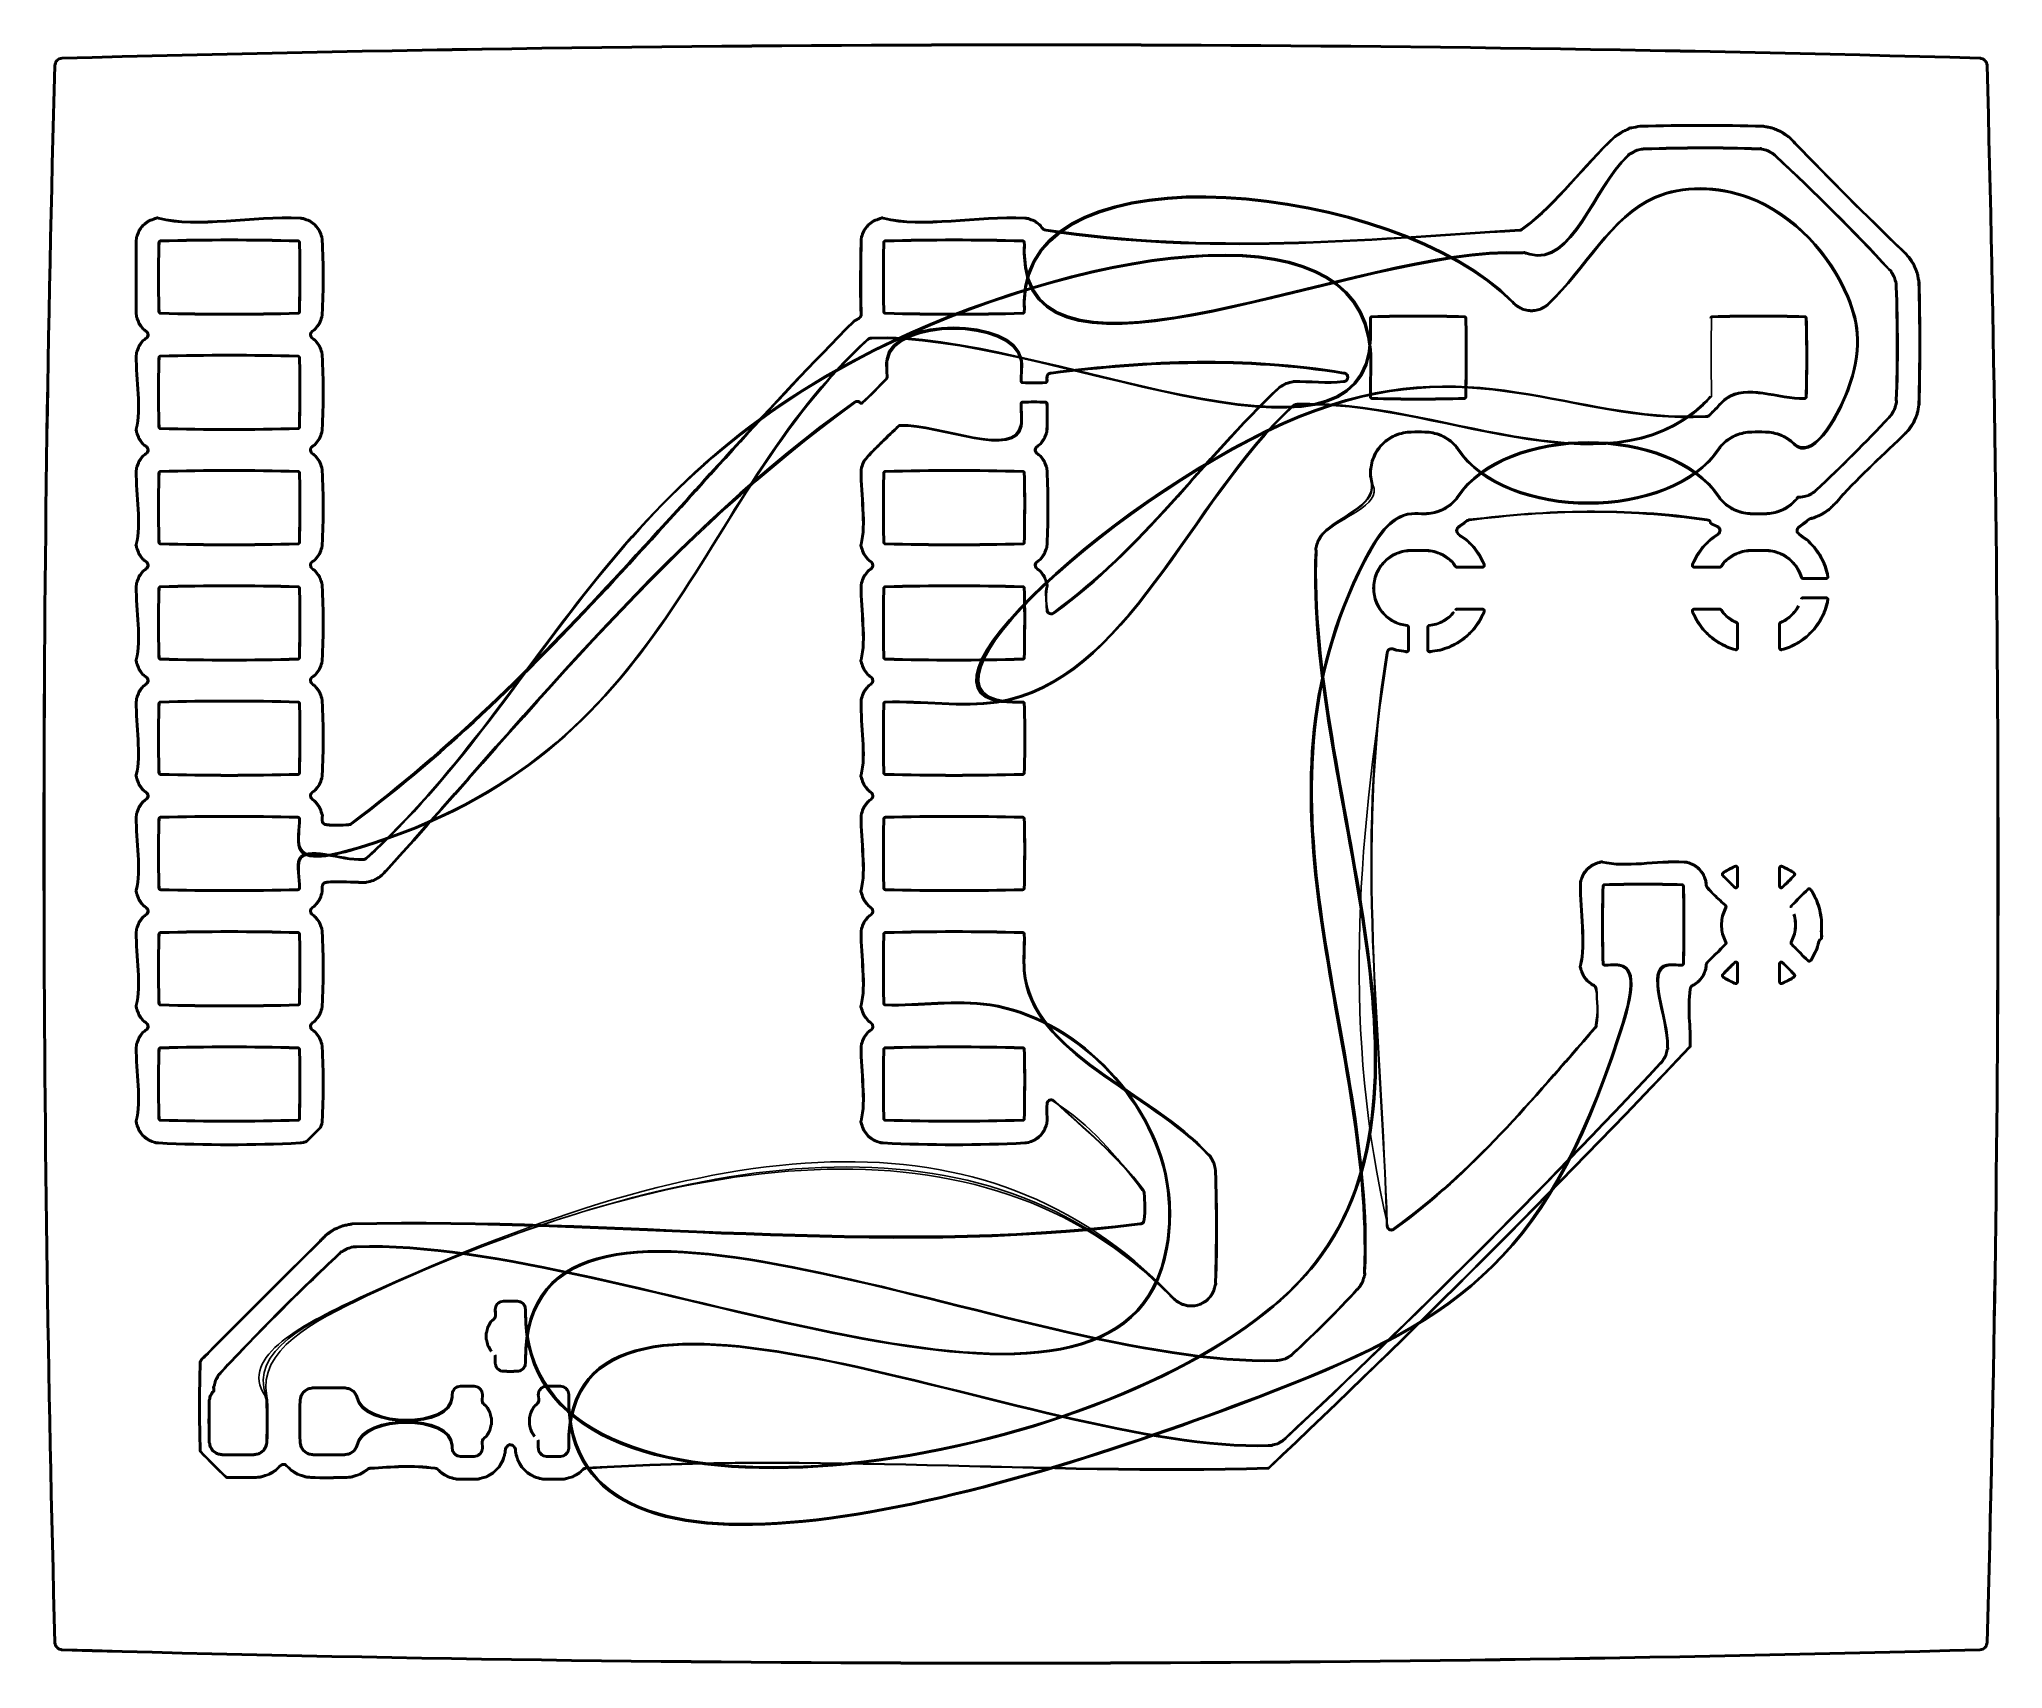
# Model space of a CAD drawing. Header units: millimetres. Extents: x 14.6 to 57.9, y -50.5 to -14.5.
import ezdxf

# ---------------------------------------------------------------- set-up
doc = ezdxf.new("R2010")
doc.units = ezdxf.units.MM
doc.layers.add('HATCH_GEN', color=1, linetype='Continuous')

msp = doc.modelspace()

# ---------------------------------------------------------------- linework, layer by layer
at = {"layer": 'HATCH_GEN'}
for points in [[(57.45712600570128, -14.971710462270364), (57.390087005701275, -14.952025462270365), (57.38546282001462, -14.950903614823789), (57.38075293284138, -14.950226416349581), (57.376, -14.95), (15.123999999999999, -14.95), (15.118655028364781, -14.95028650808665), (15.113371311833419, -14.951142748871252), (15.061860311833419, -14.962348748871252), (15.057037812814988, -14.963653283836), (15.052369567993638, -14.965432552940143), (15.047902181966677, -14.967668793164968), (15.043680254093129, -14.970339679401327), (15.039745933243918, -14.97341854732842), (14.986941933243918, -15.01917354732842), (14.983498320515897, -15.022457025911281), (14.980382410018136, -15.026052968346116), (14.97762241906247, -15.029928810209421), (14.975243341796046, -15.034049452342037), (14.973266722857314, -15.038377578702917), (14.971710462270364, -15.042873994298724), (14.952025462270365, -15.109912994298723), (14.950903614823789, -15.11453717998538), (14.950226416349581, -15.119247067158614), (14.95, -15.123999999999999), (14.95, -49.876), (14.95028650808665, -49.881344971635215), (14.951142748871252, -49.88662868816658), (14.962348748871252, -49.93813968816658), (14.963653283836003, -49.94296218718501), (14.965432552940145, -49.947630432006356), (14.96766879316497, -49.952097818033316), (14.970339679401329, -49.95631974590687), (14.97341854732842, -49.96025406675608), (15.01917354732842, -50.01305806675608), (15.022457025911283, -50.0165016794841), (15.026052968346116, -50.01961758998186), (15.029928810209421, -50.02237758093753), (15.034049452342037, -50.02475665820395), (15.038377578702917, -50.02673327714268), (15.042873994298722, -50.028289537729634), (15.109912994298721, -50.04797453772964), (15.114537179985378, -50.04909638517621), (15.119247067158614, -50.04977358365042), (15.123999999999999, -50.05), (57.376, -50.05), (57.381344971635215, -50.04971349191335), (57.38662868816658, -50.04885725112875), (57.43813968816658, -50.03765125112875), (57.44296218718501, -50.036346716164), (57.447630432006356, -50.03456744705986), (57.452097818033316, -50.03233120683503), (57.45631974590687, -50.02966032059867), (57.46025406675608, -50.02658145267158), (57.51305806675608, -49.98082645267158), (57.5165016794841, -49.97754297408871), (57.51961758998186, -49.97394703165388), (57.52237758093753, -49.97007118979057), (57.52475665820395, -49.96595054765796), (57.52673327714268, -49.96162242129708), (57.528289537729634, -49.95712600570128), (57.54797453772964, -49.890087005701275), (57.54909638517621, -49.88546282001462), (57.54977358365042, -49.88075293284138), (57.55, -49.876), (57.55, -15.123999999999999), (57.54971349191335, -15.11865502836478), (57.54885725112875, -15.113371311833417), (57.53765125112875, -15.061860311833417), (57.536346716164, -15.057037812814988), (57.53456744705986, -15.052369567993638), (57.53233120683503, -15.047902181966677), (57.52966032059867, -15.043680254093129), (57.52658145267158, -15.039745933243918), (57.48082645267158, -14.986941933243918), (57.47754297408871, -14.983498320515897), (57.473947031653886, -14.980382410018136), (57.47007118979058, -14.97762241906247), (57.46595054765796, -14.975243341796046), (57.46162242129708, -14.973266722857314)], [(57.45289990399089, -14.986102823589254), (57.38586090399089, -14.966417823589255), (57.38262397401023, -14.965632530376652), (57.37932705298897, -14.965158491444706), (57.376, -14.965), (15.123999999999999, -14.965), (15.120258519855346, -14.965200555660655), (15.116559918283393, -14.965799924209875), (15.065048918283393, -14.977005924209875), (15.061673168970492, -14.9779190986852), (15.058405397595546, -14.9791645870581), (15.055278227376673, -14.980729955215478), (15.05232287786519, -14.98259957558093), (15.049568853270742, -14.984754783129894), (14.996764853270742, -15.030509783129894), (14.994354324361128, -15.032808218137898), (14.992173187012694, -15.03532537784228), (14.990241193343728, -15.038038467146595), (14.988575839257232, -15.040922916639426), (14.987192206000119, -15.043952605092043), (14.986102823589254, -15.047100096009107), (14.966417823589255, -15.114139096009106), (14.965632530376652, -15.117376025989765), (14.965158491444706, -15.12067294701103), (14.965, -15.123999999999999), (14.965, -49.876), (14.965200555660655, -49.87974148014465), (14.965799924209875, -49.88344008171661), (14.977005924209875, -49.934951081716605), (14.977919098685202, -49.93832683102951), (14.9791645870581, -49.94159460240445), (14.980729955215478, -49.944721772623325), (14.98259957558093, -49.947677122134806), (14.984754783129894, -49.95043114672925), (15.030509783129894, -50.00323514672925), (15.032808218137896, -50.00564567563887), (15.03532537784228, -50.007826812987304), (15.038038467146594, -50.009758806656265), (15.040922916639426, -50.01142416074276), (15.043952605092041, -50.012807793999876), (15.047100096009105, -50.013897176410744), (15.114139096009104, -50.03358217641075), (15.117376025989765, -50.03436746962335), (15.120672947011029, -50.034841508555296), (15.123999999999999, -50.035), (57.376, -50.035), (57.37974148014465, -50.03479944433934), (57.38344008171661, -50.034200075790125), (57.434951081716605, -50.02299407579012), (57.43832683102951, -50.022080901314794), (57.44159460240445, -50.0208354129419), (57.44472177262332, -50.01927004478452), (57.447677122134806, -50.01740042441907), (57.45043114672925, -50.015245216870106), (57.50323514672925, -49.969490216870106), (57.50564567563887, -49.967191781862105), (57.507826812987304, -49.964674622157716), (57.509758806656265, -49.96196153285341), (57.51142416074276, -49.959077083360576), (57.512807793999876, -49.95604739490796), (57.513897176410744, -49.9528999039909), (57.53358217641075, -49.885860903990896), (57.53436746962335, -49.88262397401024), (57.534841508555296, -49.87932705298897), (57.535, -49.876), (57.535, -15.123999999999999), (57.53479944433934, -15.120258519855346), (57.534200075790125, -15.116559918283391), (57.52299407579012, -15.065048918283392), (57.522080901314794, -15.061673168970492), (57.5208354129419, -15.058405397595546), (57.51927004478452, -15.055278227376673), (57.517400424419066, -15.05232287786519), (57.515245216870106, -15.049568853270742), (57.469490216870106, -14.996764853270742), (57.4671917818621, -14.994354324361128), (57.464674622157716, -14.992173187012694), (57.4619615328534, -14.990241193343728), (57.45907708336057, -14.988575839257232), (57.456047394907955, -14.987192206000119)], [(57.44867380228051, -15.000495184908145), (57.38163480228051, -14.980810184908146), (57.37978512800584, -14.980361445929516), (57.37790117313655, -14.980090566539833), (57.376, -14.98), (15.123999999999999, -14.98), (15.121862011345911, -14.98011460323466), (15.119748524733366, -14.9804570995485), (15.068237524733366, -14.9916630995485), (15.066308525125994, -14.9921849135344), (15.064441227197454, -14.992896621176058), (15.06265427278667, -14.993791117265987), (15.06096550163725, -14.994859471760531), (15.059391773297566, -14.996091018931368), (15.006587773297566, -15.041846018931368), (15.005210328206358, -15.043159410364513), (15.003963964007253, -15.044597787338446), (15.002859967624987, -15.046148124083768), (15.001908336718419, -15.047796380936814), (15.001117689142925, -15.049527631481165), (15.000495184908145, -15.051326197719488), (14.980810184908146, -15.118365197719488), (14.980361445929516, -15.12021487199415), (14.980090566539833, -15.122098826863445), (14.98, -15.123999999999999), (14.98, -49.876), (14.98011460323466, -49.87813798865409), (14.9804570995485, -49.88025147526663), (14.9916630995485, -49.93176247526663), (14.992184913534402, -49.933691474874), (14.992896621176058, -49.935558772802544), (14.993791117265989, -49.93734572721333), (14.994859471760533, -49.939034498362744), (14.996091018931368, -49.94060822670243), (15.041846018931368, -49.99341222670243), (15.043159410364513, -49.99478967179364), (15.044597787338446, -49.996036035992745), (15.04614812408377, -49.99714003237501), (15.047796380936814, -49.99809166328158), (15.049527631481167, -49.99888231085707), (15.051326197719488, -49.99950481509185), (15.118365197719488, -50.019189815091856), (15.12021487199415, -50.01963855407048), (15.122098826863445, -50.01990943346017), (15.123999999999999, -50.02), (57.376, -50.02), (57.37813798865409, -50.01988539676534), (57.38025147526663, -50.0195429004515), (57.43176247526663, -50.008336900451496), (57.433691474874, -50.0078150864656), (57.435558772802544, -50.00710337882394), (57.43734572721333, -50.00620888273401), (57.439034498362744, -50.005140528239465), (57.44060822670243, -50.00390898106863), (57.49341222670243, -49.958153981068634), (57.49478967179364, -49.95684058963548), (57.496036035992745, -49.955402212661554), (57.49714003237501, -49.95385187591623), (57.49809166328158, -49.952203619063184), (57.49888231085707, -49.95047236851883), (57.49950481509185, -49.94867380228051), (57.519189815091856, -49.88163480228051), (57.51963855407048, -49.87978512800584), (57.51990943346017, -49.87790117313655), (57.52, -49.876), (57.52, -15.123999999999999), (57.51988539676534, -15.121862011345911), (57.5195429004515, -15.119748524733366), (57.508336900451496, -15.068237524733366), (57.5078150864656, -15.066308525125994), (57.50710337882394, -15.064441227197454), (57.506208882734015, -15.06265427278667), (57.505140528239465, -15.060965501637252), (57.50390898106863, -15.059391773297566), (57.458153981068634, -15.006587773297566), (57.45684058963548, -15.00521032820636), (57.455402212661554, -15.003963964007253), (57.45385187591623, -15.002859967624989), (57.452203619063184, -15.001908336718419), (57.45047236851883, -15.001117689142925)], [(16.742787359425463, -20.604219588759058), (16.749194359425466, -20.663826588759058), (16.749811405011176, -20.667944731369218), (16.75076898151242, -20.671997248001723), (16.752060447238403, -20.675956030654394), (16.8023544472384, -20.810801030654392), (16.80392341357945, -20.81453765845451), (16.80578984289513, -20.818134946920214), (16.80579384289513, -20.818141946920214), (16.80917920845276, -20.8232992446665), (16.89542520845276, -20.9385082446665), (16.90009666097207, -20.943899339090727), (16.900098660972073, -20.943901339090726), (16.90549078626266, -20.948573563284945), (16.912108234813395, -20.95352715048959), (16.96811253809083, -20.995452392680797), (16.996876601719592, -21.033878213913454), (16.999766087657964, -21.074282317849427), (16.97763946045647, -21.114802207751175), (16.972437999146415, -21.119309518329846), (16.905487976680828, -21.16942804275206), (16.901819006380666, -21.17245740899461), (16.898454594984553, -21.175821801785688), (16.89542520845276, -21.179490755333497), (16.80917920845276, -21.294699755333497), (16.80579384289513, -21.299857053079783), (16.80578984289513, -21.299864053079784), (16.80392338782925, -21.303461396517353), (16.802354404811208, -21.307198083099053), (16.75206040481121, -21.442044083099052), (16.750769023888573, -21.446002601051344), (16.749811487324948, -21.450054841517467), (16.749194435647542, -21.45417270216268), (16.74278743564754, -21.513771702162682), (16.742570108533037, -21.516488058350234), (16.74256910853304, -21.516507058350232), (16.7425, -21.519135), (16.7425, -23.13887), (16.74267036619772, -23.142994026567678), (16.742822477311364, -23.144215814029664), (16.742787359425463, -23.144219588759057), (16.749194359425466, -23.203826588759057), (16.749811405011176, -23.207944731369217), (16.75076898151242, -23.211997248001722), (16.752060447238403, -23.215956030654393), (16.8023544472384, -23.35080103065439), (16.80392341357945, -23.354537658454507), (16.80578984289513, -23.358134946920213), (16.80579384289513, -23.358141946920213), (16.80917920845276, -23.3632992446665), (16.89542520845276, -23.4785082446665), (16.90009666094067, -23.483899339059327), (16.90009866094067, -23.48390133905933), (16.905489959812627, -23.48857294462046), (16.95448266065086, -23.52524872066894), (16.968112415067566, -23.535452228334414), (16.996876601719592, -23.573878213913453), (16.999766087657964, -23.61428231784943), (16.97763946045647, -23.654802207751178), (16.972437999146393, -23.659309518329867), (16.90548797668083, -23.70942804275206), (16.901819006380666, -23.71245740899461), (16.898454594984553, -23.715821801785687), (16.89542520845276, -23.719490755333496), (16.80917920845276, -23.834699755333496), (16.80579384289513, -23.839857053079783), (16.80578984289513, -23.839864053079783), (16.80392338782925, -23.843461396517352), (16.802354404811208, -23.84719808309905), (16.75206040481121, -23.98204408309905), (16.750769023888573, -23.986002601051343), (16.749811487324948, -23.990054841517466), (16.749194435647542, -23.99417270216268), (16.74278743564754, -24.05377170216268), (16.742570108533037, -24.056488058350233), (16.74256910853304, -24.05650705835023), (16.7425, -24.059134999999998), (16.7425, -25.67887), (16.74267036619772, -25.682994026567677), (16.742822477311364, -25.684215814029663), (16.742787359425463, -25.684219588759056), (16.749194359425466, -25.743826588759056), (16.749811405011176, -25.747944731369216), (16.75076898151242, -25.75199724800172), (16.752060447238403, -25.755956030654392), (16.8023544472384, -25.89080103065439), (16.80392341357945, -25.894537658454507), (16.80578984289513, -25.898134946920212), (16.80579384289513, -25.898141946920212), (16.80917920845276, -25.9032992446665), (16.89542520845276, -26.0185082446665), (16.90009666094067, -26.023899339059327), (16.90009866094067, -26.02390133905933), (16.905489959812627, -26.02857294462046), (16.95448266065086, -26.06524872066894), (16.968112415067566, -26.075452228334413), (16.996876601719592, -26.113878213913456), (16.999766087657964, -26.15428231784943), (16.97763946045647, -26.194802207751177), (16.972437999146415, -26.199309518329848), (16.905487976680828, -26.24942804275206), (16.901819006380666, -26.252457408994612), (16.898454594984553, -26.25582180178569), (16.89542520845276, -26.2594907553335), (16.80917920845276, -26.3746997553335), (16.80579384289513, -26.379857053079785), (16.80578984289513, -26.379864053079785), (16.80392338782925, -26.383461396517355), (16.802354404811208, -26.387198083099054), (16.75206040481121, -26.522044083099054), (16.750769023888573, -26.526002601051346), (16.749811487324948, -26.53005484151747), (16.749194435647542, -26.53417270216268), (16.74278743564754, -26.59377170216268), (16.742570108533013, -26.596488058350722), (16.742569108533015, -26.596507058350724), (16.7425, -26.599135), (16.7425, -28.21887), (16.74267036619772, -28.222994026567676), (16.742822477311364, -28.224215814029662), (16.742787359425463, -28.224219588759055), (16.749194359425466, -28.283826588759055), (16.749811405011176, -28.287944731369215), (16.75076898151242, -28.29199724800172), (16.752060447238403, -28.29595603065439), (16.8023544472384, -28.430801030654393), (16.80392341357945, -28.43453765845451), (16.80578984289513, -28.438134946920215), (16.80579384289513, -28.438141946920215), (16.80917920845276, -28.443299244666502), (16.89542520845276, -28.558508244666502), (16.90009666097207, -28.563899339090728), (16.900098660972073, -28.563901339090727), (16.905489959812627, -28.56857294462046), (16.95448266065086, -28.60524872066894), (16.968112415067566, -28.615452228334412), (16.996876601719592, -28.653878213913455), (16.999766087657964, -28.694282317849428), (16.97763946045647, -28.734802207751176), (16.972437999146415, -28.739309518329847), (16.905487976680828, -28.78942804275206), (16.901819006380666, -28.79245740899461), (16.898454594984553, -28.79582180178569), (16.89542520845276, -28.799490755333498), (16.80917920845276, -28.914699755333498), (16.80579384289513, -28.919857053079784), (16.80578984289513, -28.919864053079785), (16.80392338782925, -28.923461396517354), (16.802354404811208, -28.927198083099054), (16.75206040481121, -29.062044083099053), (16.750769030929284, -29.066002575972004), (16.749811497184126, -29.07005479036108), (16.749194444000388, -29.074172624463685), (16.74466818849205, -29.116276001745412), (16.74278718849205, -29.13378100174541), (16.742673712086837, -29.1349707260183), (16.74267271208684, -29.1349827260183), (16.7425, -29.139135), (16.7425, -30.758869999999998), (16.74267036619772, -30.762994026567675), (16.742822477311364, -30.76421581402966), (16.742787359425463, -30.764219588759055), (16.749194359425466, -30.823826588759054), (16.749811405011176, -30.827944731369215), (16.75076898151242, -30.83199724800172), (16.752060447238403, -30.83595603065439), (16.8023544472384, -30.970801030654393), (16.80392341357945, -30.97453765845451), (16.80578984289513, -30.978134946920214), (16.80579384289513, -30.978141946920214), (16.80917920845276, -30.9832992446665), (16.89542520845276, -31.0985082446665), (16.90009666097207, -31.103899339090727), (16.900098660972073, -31.103901339090726), (16.905489959812627, -31.10857294462046), (16.95448266065086, -31.14524872066894), (16.968112415067566, -31.15545222833441), (16.996876601719592, -31.193878213913454), (16.999766087657964, -31.234282317849427), (16.97763946045647, -31.274802207751176), (16.972437999146415, -31.279309518329846), (16.905487976680828, -31.32942804275206), (16.901819006380666, -31.33245740899461), (16.898454594984553, -31.335821801785688), (16.89542520845276, -31.339490755333497), (16.80917920845276, -31.454699755333497), (16.80579384289513, -31.459857053079784), (16.80578984289513, -31.459864053079784), (16.80392338782925, -31.463461396517353), (16.802354404811208, -31.467198083099053), (16.75206040481121, -31.602044083099052), (16.750769023888573, -31.606002601051344), (16.749811487324948, -31.610054841517467), (16.749194435647542, -31.61417270216268), (16.74278743564754, -31.67377170216268), (16.742570108533013, -31.67648805835072), (16.742569108533015, -31.676507058350722), (16.7425, -31.679135), (16.7425, -33.29887), (16.74267036619772, -33.302994026567674), (16.742822477311364, -33.30421581402967), (16.742787359425463, -33.30421958875906), (16.749194359425466, -33.36382658875906), (16.749811405011176, -33.36794473136922), (16.75076898151242, -33.371997248001726), (16.752060447238403, -33.37595603065439), (16.8023544472384, -33.51080103065439), (16.80392341357713, -33.514537658449555), (16.80578984288971, -33.51813494691072), (16.80579384288971, -33.518141946910724), (16.80917920845276, -33.523299244666504), (16.89542520845276, -33.638508244666504), (16.900096661003474, -33.643899339122136), (16.900098661003476, -33.64390133912213), (16.905489959812627, -33.648572944620454), (16.954482660384564, -33.68524872046958), (16.96811241506757, -33.69545222833442), (16.996876601719592, -33.73387821391346), (16.999766087657964, -33.774282317849426), (16.97763946045647, -33.81480220775118), (16.972437999146415, -33.81930951832985), (16.905487976680828, -33.86942804275206), (16.901819006380666, -33.87245740899461), (16.898454594984553, -33.87582180178569), (16.89542520845276, -33.8794907553335), (16.80917920845276, -33.9946997553335), (16.805793842900556, -33.99985705307029), (16.805789842900555, -33.99986405307029), (16.80392338783157, -34.0034613965124), (16.802354404811208, -34.007198083099055), (16.75206040481121, -34.14204408309906), (16.750769023888573, -34.14600260105135), (16.749811487324948, -34.15005484151747), (16.749194435647542, -34.15417270216268), (16.74278743564754, -34.21377170216268), (16.742570108533013, -34.21648805835072), (16.742569108533015, -34.21650705835072), (16.7425, -34.219135), (16.7425, -35.83887), (16.74267036619772, -35.84299402656767), (16.742822477311364, -35.84421581402967), (16.742787359425463, -35.84421958875906), (16.749194359425466, -35.90382658875906), (16.749811405011176, -35.90794473136922), (16.75076898151242, -35.911997248001725), (16.752060447238403, -35.91595603065439), (16.8023544472384, -36.05080103065439), (16.80392341357713, -36.054537658449554), (16.80578984288971, -36.05813494691072), (16.80579384288971, -36.05814194691072), (16.80917920845276, -36.0632992446665), (16.89542520845276, -36.1785082446665), (16.900096661003474, -36.183899339122135), (16.900098661003476, -36.18390133912213), (16.905489959812627, -36.188572944620454), (16.954482660384564, -36.22524872046958), (16.96811241506757, -36.23545222833442), (16.996876601719592, -36.273878213913456), (16.999766087657964, -36.314282317849425), (16.97763946045647, -36.35480220775118), (16.972437999146415, -36.35930951832985), (16.905487976680828, -36.40942804275206), (16.901819006380666, -36.41245740899461), (16.898454594984553, -36.41582180178569), (16.89542520845276, -36.4194907553335), (16.80917920845276, -36.5346997553335), (16.805793842900556, -36.53985705307029), (16.805789842900555, -36.53986405307029), (16.80392338783157, -36.5434613965124), (16.802354404811208, -36.547198083099055), (16.75206040481121, -36.68204408309906), (16.750769023888573, -36.68600260105135), (16.749811487324948, -36.69005484151747), (16.749194435647542, -36.69417270216268), (16.74278743564754, -36.75377170216268), (16.742570108533013, -36.75648805835072), (16.742569108533015, -36.75650705835072), (16.7425, -36.759135), (16.7425, -38.37887), (16.74267036619772, -38.38299402656767), (16.742822477311364, -38.384215814029666), (16.742787359425463, -38.38421958875906), (16.749194359425466, -38.44382658875906), (16.749811405011176, -38.44794473136922), (16.75076898151242, -38.451997248001724), (16.752060447238403, -38.45595603065439), (16.8023544472384, -38.59080103065439), (16.80392341357713, -38.59453765844955), (16.80578984288971, -38.59813494691072), (16.80579384288971, -38.59814194691072), (16.80917920845276, -38.6032992446665), (16.89542520845276, -38.7185082446665), (16.90009666094067, -38.72389933905933), (16.90009966094067, -38.72390233905933), (16.905490755333496, -38.72857379154724), (17.020699755333496, -38.81481979154724), (17.025857053063174, -38.81820515709537), (17.025864053063174, -38.818209157095374), (17.029461341536827, -38.82007558641649), (17.033197969345604, -38.8216445527616), (17.168042969345606, -38.8719385527616), (17.17200329193466, -38.87323045077316), (17.17605740977333, -38.87418820023508), (17.180177182166734, -38.874805153157254), (17.18710175066486, -38.875548784647236), (17.239781319234922, -38.88121341566577), (17.245127016021815, -38.881499999999996), (20.365872016021815, -38.881499), (20.371216058732106, -38.88121259005612), (20.430827058732106, -38.87480459005612), (20.434945270296602, -38.874187491125475), (20.438997849746723, -38.87322984955338), (20.442956687617233, -38.871938307724726), (20.51044868761723, -38.846764307724726), (20.515356203111867, -38.844628091993656), (20.520007255748453, -38.84197953854857), (20.52434854981066, -38.838848996767155), (20.528330339059327, -38.83527233905933), (20.822272339059328, -38.54133033905933), (20.825848996767157, -38.53734854981066), (20.828979538548573, -38.53300725574845), (20.831628091993657, -38.52835620311187), (20.833764307724728, -38.52344868761723), (20.858938307724728, -38.45595668761723), (20.860229766811102, -38.45199814446487), (20.861187375260897, -38.44794587145855), (20.86180449189463, -38.443827971809306), (20.868213491894632, -38.384217971809306), (20.86849999999999, -38.378872969130946), (20.86849899999999, -36.759127969130944), (20.868212590056118, -36.75378394126789), (20.861804590056117, -36.694172941267894), (20.861187537798155, -36.69005497187521), (20.860229982876827, -36.68600262515007), (20.858938566289968, -36.68204400561704), (20.80864356628997, -36.54719600561703), (20.80684643707322, -36.54297895344606), (20.804670646274875, -36.5389442122107), (20.804667646274876, -36.53893921221071), (20.80181983344969, -36.53469981130765), (20.71557483344969, -36.419491811307644), (20.710903339090727, -36.414100660972075), (20.71090133909073, -36.41409866097207), (20.70551002331917, -36.40942704275206), (20.642885233521987, -36.36254637055364), (20.614122387246663, -36.32412263180011), (20.611232874722297, -36.28371815610827), (20.633359094341948, -36.24319714175152), (20.63855515410948, -36.23869438248279), (20.705509744618745, -36.18857316588046), (20.709178855605476, -36.185543716467656), (20.712543388270092, -36.18217921663463), (20.71557287348664, -36.17851013521002), (20.80182287348664, -36.06329513521002), (20.80448999516197, -36.05935450432032), (20.806770443986114, -36.055178182613325), (20.80864356628997, -36.05080399438296), (20.858938566289968, -35.91595599438296), (20.86022990013745, -35.91199766956889), (20.861187421936542, -35.90794562928731), (20.86180449189463, -35.90382797180931), (20.868213491894632, -35.84421797180931), (20.86849999999999, -35.838872969130946), (20.86849899999999, -34.219127969130945), (20.868212590056118, -34.21378394126789), (20.861804590056117, -34.154172941267895), (20.861187526123764, -34.15005491129938), (20.860229949528314, -34.14600250636131), (20.858938501614535, -34.14204383221405), (20.82275366841775, -34.045028279431975), (20.808644835157914, -34.00719872650692), (20.80707575781807, -34.00346170745045), (20.805209157108933, -33.9998640530869), (20.805205157108936, -33.999857053086906), (20.80181983344969, -33.99469981130765), (20.71557483344969, -33.879491811307645), (20.710903339090727, -33.874100660972076), (20.71090133909073, -33.874098660972074), (20.70551002331917, -33.86942704275206), (20.642885233521987, -33.82254637055364), (20.614122387246663, -33.78412263180011), (20.611232874722297, -33.74371815610827), (20.633359094341948, -33.703197141751524), (20.63855515410948, -33.69869438248279), (20.705509744618745, -33.648573165880464), (20.709178855605476, -33.64554371646766), (20.712543388270092, -33.64217921663463), (20.71557287348664, -33.63851013521002), (20.80182287348664, -33.52329513521002), (20.80448999516197, -33.51935450432032), (20.806770443986114, -33.515178182613326), (20.80864356628997, -33.51080399438296), (20.858938566289968, -33.37595599438296), (20.86022990013745, -33.37199766956889), (20.861187421936542, -33.36794562928731), (20.86180449189463, -33.36382797180931), (20.868213491894632, -33.30421797180931), (20.8685, -33.298873), (20.8685, -33.22068911567623), (20.88202328599471, -33.17463437502095), (20.91408755303902, -33.14685048481164), (20.947875740985502, -33.13950000755187), (21.654346999999998, -33.139500999999996), (21.820057, -33.139500999999996), (21.82441485364815, -33.1393107290856), (21.82873954038437, -33.13874136446325), (21.832998145724655, -33.13779723947403), (21.985726145724655, -33.096873239474036), (21.989886550241472, -33.09556143337254), (21.993916779119193, -33.093891985504335), (21.997786154576417, -33.09187760357369), (22.04790421597925, -33.06294014550639), (22.134715277398904, -33.012821687375116), (22.138394366157616, -33.01047792126719), (22.141855167425458, -33.007822400932554), (22.145071339059328, -33.004875339059325), (22.256875339059327, -32.893071339059325), (22.256894675374138, -32.89305000472358), (22.26708160718546, -32.88286407084836), (22.267102179466356, -32.88284149865575), (32.58159484625771, -22.56835083087573), (32.623718878505436, -22.545349854869624), (32.66412302451424, -22.548239343816817), (32.698774756192336, -22.574179792190172), (32.70271524806971, -22.576846844233927), (32.7068914177362, -22.57912724984618), (32.71126544472548, -22.581000357087333), (32.715797716724396, -22.58244920261657), (32.72044718831233, -22.583460665316217), (32.72517175267902, -22.584025585119992), (32.72992862295472, -22.58413884596889), (32.73467471969905, -22.583799422143535), (32.7393670610395, -22.583010387553376), (32.743963151926316, -22.58177888789854), (32.74842136897861, -22.58011607595657), (32.7527013374364, -22.578037010579983), (32.75676429680478, -22.575560520319428), (32.76057345187899, -22.5727090329075), (32.7640943059712, -22.56950837214742), (33.2983553059712, -22.03524837214742), (33.30165049669324, -22.03161269585866), (33.30457346111724, -22.027671540831598), (33.307096049430925, -22.023462862633995), (33.30919396767198, -22.019027193234102), (33.3108470116928, -22.01440725065475), (33.31203926173791, -22.009647527574437), (33.31275923576028, -22.00479386283752), (33.312999999999995, -21.999893), (33.312999999999995, -21.617), (36.238, -21.617), (36.238, -22.079), (36.23824076366639, -22.083900857016477), (36.23896073597984, -22.088754516100806), (36.240152983213385, -22.093514233862724), (36.24180602337443, -22.098134171618256), (36.24390393678258, -22.1025698368413), (36.24642651938487, -22.10677851165098), (36.24934947733186, -22.110719664208183), (36.25264466094067, -22.11435533905933), (36.256280335791814, -22.117650522668136), (36.26022148834902, -22.12057348061513), (36.2644301631587, -22.123096063217417), (36.26886582838174, -22.125193976625564), (36.27348576613727, -22.126847016786613), (36.27824548389919, -22.128039264020163), (36.28309914298352, -22.12875923633361), (36.288, -22.129), (36.788, -22.129), (36.79290085701648, -22.12875923633361), (36.7977545161008, -22.128039264020163), (36.80251423386272, -22.126847016786613), (36.80713417161825, -22.125193976625564), (36.811569836841294, -22.123096063217417), (36.815778511650976, -22.12057348061513), (36.81971966420818, -22.11765052266814), (36.823355339059326, -22.11435533905933), (36.82665052266813, -22.110719664208183), (36.829573480615124, -22.10677851165098), (36.83209606321741, -22.1025698368413), (36.83419397662556, -22.098134171618256), (36.83584701678661, -22.093514233862724), (36.837039264020156, -22.088754516100806), (36.8377592363336, -22.083900857016477), (36.837999999999994, -22.079), (36.837999999999994, -21.99868911567625), (36.8515232859947, -21.95263437502096), (36.883587553039035, -21.924850484811632), (36.917375775699405, -21.9175), (43.353311884323766, -21.9175), (43.399366624979045, -21.931023285994705), (43.42715051518836, -21.963087553039024), (43.43436792720082, -21.99626407545326), (43.420977714005296, -22.041865624979035), (43.38891344696096, -22.06964951518836), (43.355125224300586, -22.076999999999998), (42.252441999999995, -22.076999999999998), (42.248084247780724, -22.077190262040485), (42.243759660154616, -22.077759600176183), (42.23950114931632, -22.078703681469673), (42.08677314931632, -22.119626681469672), (42.08114446617092, -22.121499165460285), (42.08113946617092, -22.121501165460288), (42.07470819256305, -22.124624195994755), (42.024595192563055, -22.153558195994755), (42.02458811939616, -22.15356270225355), (41.9811892327618, -22.17861859542652), (41.9377852327618, -22.203677595426523), (41.935049990200106, -22.20537648527553), (41.93504699020011, -22.205378485275528), (41.93108255277708, -22.208313894525688), (41.92742665737849, -22.211625664502847), (36.96990796439385, -27.16914535646317), (36.92777984389173, -27.1921491252777), (36.88737606692703, -27.18925966272257), (36.8549489511782, -27.164984401416454), (36.838499, -27.12088071939452), (36.838499, -26.599128999999998), (36.83835343432667, -26.59531647092234), (36.838176320775574, -26.5937762169686), (36.83821065299225, -26.593772526769435), (36.831804652992254, -26.534173526769436), (36.831187585269845, -26.53005521819948), (36.83022995931837, -26.52600254123376), (36.82893841770566, -26.52204360724668), (36.820353524753685, -26.499026894250115), (36.7786446317185, -26.38719818104117), (36.77707563433763, -26.383461443839643), (36.775209157095375, -26.379864053063176), (36.77520515709537, -26.379857053063176), (36.77181983344968, -26.37469981130765), (36.685574833449685, -26.259491811307647), (36.68090333902792, -26.25410066090927), (36.68090133902792, -26.25409866090927), (36.67551002331916, -26.24942704275206), (36.61288523352199, -26.202546370553648), (36.584122387246666, -26.164122631800115), (36.581232874722296, -26.123718156108268), (36.60335909434194, -26.08319714175153), (36.60855515410945, -26.078694382482816), (36.67550974461874, -26.028573165880466), (36.67917885560547, -26.02554371646766), (36.68254338827009, -26.022179216634633), (36.685572873486635, -26.018510135210022), (36.771822873486634, -25.903295135210023), (36.774489995161964, -25.899354504320325), (36.77677044398611, -25.89517818261333), (36.778643566289965, -25.890803994382967), (36.82893856628997, -25.755955994382965), (36.830229900137454, -25.751997669568894), (36.83118742193654, -25.747945629287308), (36.83180449189464, -25.743827971809303), (36.838213491894635, -25.684217971809304), (36.83849999999999, -25.678872969130943), (36.83849899999999, -24.05912796913094), (36.83821259005612, -24.05378394126789), (36.83180459005612, -23.99417294126789), (36.83118753779816, -23.990054971875207), (36.83022998287683, -23.986002625150064), (36.82893856628997, -23.98204400561703), (36.778643566289965, -23.847196005617032), (36.77684643708001, -23.84297895346018), (36.774670646291, -23.838944212237582), (36.774667646291, -23.83893921223758), (36.77181979154724, -23.834699755333496), (36.68557379154724, -23.719490755333496), (36.68254449226269, -23.71582189776021), (36.67918018556866, -23.712457583488785), (36.67551133481823, -23.70942827594093), (36.612469468879, -23.662234616630172), (36.58370539828041, -23.623808786086542), (36.58081591234204, -23.58340468215056), (36.60294215210315, -23.542885501757826), (36.60814543175981, -23.538376900798788), (36.675153147019245, -23.488214864646242), (36.68054433899652, -23.48354333912213), (36.680545338996524, -23.483542339122128), (36.6852167766077, -23.478151264622998), (36.7713767766077, -23.363057264623), (36.77476215711436, -23.357899946903604), (36.77476615711436, -23.357892946903604), (36.77663262300225, -23.354295580359352), (36.77820161302853, -23.350558869069754), (36.82844361302853, -23.215851869069756), (36.82967219739125, -23.21211505636264), (36.82967419739124, -23.21210805636264), (36.83067245402142, -23.207947905309656), (36.83131141943526, -23.20371764570967), (36.83771241943526, -23.14418964570967), (36.83791271865918, -23.141780101090234), (36.83791371865918, -23.141763101090234), (36.837999999999994, -23.138827), (36.837999999999994, -22.579), (36.8377592363336, -22.574099142983524), (36.837039264020156, -22.569245483899195), (36.83584701678661, -22.564485766137278), (36.83419397662556, -22.559865828381746), (36.83209606321741, -22.5554301631587), (36.829573480615124, -22.55122148834902), (36.82665052266813, -22.547280335791818), (36.823355339059326, -22.54364466094067), (36.81971966420818, -22.540349477331862), (36.815778511650976, -22.537426519384873), (36.811569836841294, -22.534903936782584), (36.80713417161825, -22.532806023374437), (36.80251423386272, -22.53115298321339), (36.7977545161008, -22.529960735979838), (36.79290085701648, -22.52924076366639), (36.788, -22.529), (36.288, -22.529), (36.28309914298352, -22.52924076366639), (36.27824548389919, -22.529960735979838), (36.27348576613727, -22.53115298321339), (36.26886582838174, -22.532806023374437), (36.2644301631587, -22.534903936782584), (36.26022148834902, -22.537426519384873), (36.256280335791814, -22.540349477331862), (36.25264466094067, -22.54364466094067), (36.24934947733186, -22.547280335791818), (36.24642651938487, -22.55122148834902), (36.24390393678258, -22.5554301631587), (36.24180602337443, -22.559865828381746), (36.240152983213385, -22.564485766137278), (36.23896073597984, -22.569245483899195), (36.23824076366639, -22.574099142983524), (36.238, -22.579), (36.238, -23.040999999999997), (33.586107, -23.040999999999997), (33.5812061513127, -23.041240762846037), (33.57635250031652, -23.04196073271423), (33.57159279016455, -23.043152975924798), (33.566972859311306, -23.044806010563), (33.56253720006481, -23.04690391705587), (33.558328530102834, -23.049426491485892), (33.5543873810797, -23.0523494401651), (33.550751708285624, -23.05564461359578), (32.80398970828563, -23.802404613595783), (32.799317165578124, -23.807797148475238), (32.779178165578124, -23.834701148475236), (32.775793842904626, -23.839857053063174), (32.77578984290462, -23.839864053063174), (32.77392338783331, -23.84346139650869), (32.77235440481121, -23.84719808309905), (32.72206040481121, -23.98204408309905), (32.720769023888565, -23.986002601051347), (32.71981148732495, -23.990054841517473), (32.71919443564754, -23.994172702162686), (32.71278743564754, -24.05377170216269), (32.71257010853402, -24.05648805833161), (32.71256910853401, -24.056507058331608), (32.7125, -24.059134999999998), (32.7125, -25.67887), (32.71267036620009, -25.682994026596383), (32.712822477311235, -25.684215814029674), (32.71278735942546, -25.684219588759053), (32.71919435942546, -25.743826588759052), (32.71981140501117, -25.747944731369216), (32.720768981512414, -25.75199724800172), (32.7220604472384, -25.755956030654392), (32.7723544472384, -25.89080103065439), (32.7739234135835, -25.894537658463168), (32.77578984290462, -25.89813494693682), (32.775793842904626, -25.89814194693682), (32.77917920845276, -25.9032992446665), (32.865425208452756, -26.0185082446665), (32.87009666094067, -26.023899339059327), (32.87009866094067, -26.02390133905933), (32.875489959812626, -26.02857294462046), (32.92448266076487, -26.065248720754283), (32.938112415067565, -26.075452228334406), (32.96687660171959, -26.113878213913456), (32.96976608765796, -26.154282317849436), (32.94763946045647, -26.19480220775118), (32.94243799914642, -26.199309518329848), (32.87548797668083, -26.24942804275206), (32.87181900638067, -26.252457408994612), (32.86845459498455, -26.25582180178569), (32.865425208452756, -26.2594907553335), (32.77917920845276, -26.3746997553335), (32.775793842904626, -26.379857053063176), (32.77578984290462, -26.379864053063176), (32.77392338783331, -26.383461396508693), (32.77235440481121, -26.387198083099054), (32.72206040481121, -26.522044083099054), (32.720769023888565, -26.52600260105135), (32.71981148732495, -26.530054841517476), (32.71919443564754, -26.53417270216269), (32.71278743564754, -26.593771702162687), (32.712570108533995, -26.5964880583321), (32.71256910853399, -26.5965070583321), (32.7125, -26.599135), (32.7125, -28.21887), (32.71267036620009, -28.222994026596382), (32.712822477311235, -28.224215814029673), (32.71278735942546, -28.224219588759052), (32.71919435942546, -28.28382658875905), (32.71981140501117, -28.287944731369215), (32.720768981512414, -28.29199724800172), (32.7220604472384, -28.29595603065439), (32.7723544472384, -28.430801030654393), (32.7739234135835, -28.43453765846317), (32.77578984290462, -28.438134946936824), (32.775793842904626, -28.438141946936824), (32.77917920845276, -28.443299244666502), (32.865425208452756, -28.558508244666502), (32.870096660972074, -28.563899339090728), (32.870098660972076, -28.563901339090727), (32.875489959812626, -28.56857294462046), (32.92448266076487, -28.605248720754282), (32.938112415067565, -28.615452228334405), (32.96687660171959, -28.653878213913455), (32.96976608765796, -28.694282317849435), (32.94763946045647, -28.73480220775118), (32.94243799914642, -28.739309518329847), (32.87548797668083, -28.78942804275206), (32.87181900638067, -28.79245740899461), (32.86845459498455, -28.79582180178569), (32.865425208452756, -28.799490755333498), (32.77917920845276, -28.914699755333498), (32.775793842904626, -28.919857053063176), (32.77578984290462, -28.919864053063176), (32.77392338783331, -28.923461396508692), (32.77235440481121, -28.927198083099054), (32.72206040481121, -29.062044083099053), (32.720769030929276, -29.066002575972007), (32.719811497184125, -29.070054790361084), (32.71919444400038, -29.07417262446369), (32.71466818849205, -29.116276001745423), (32.71278718849205, -29.133781001745422), (32.712673712089284, -29.134970725989), (32.71267271208928, -29.134982725989), (32.7125, -29.139135), (32.7125, -30.758869999999998), (32.71267036620009, -30.76299402659638), (32.712822477311235, -30.764215814029672), (32.71278735942546, -30.76421958875905), (32.71919435942546, -30.82382658875905), (32.71981140501117, -30.827944731369215), (32.720768981512414, -30.83199724800172), (32.7220604472384, -30.83595603065439), (32.7723544472384, -30.970801030654393), (32.7739234135835, -30.97453765846317), (32.77578984290462, -30.978134946936823), (32.775793842904626, -30.978141946936823), (32.77917920845276, -30.9832992446665), (32.865425208452756, -31.0985082446665), (32.870096660972074, -31.103899339090727), (32.870098660972076, -31.103901339090726), (32.875489959812626, -31.10857294462046), (32.92448266076487, -31.14524872075428), (32.938112415067565, -31.155452228334404), (32.96687660171959, -31.193878213913454), (32.96976608765796, -31.234282317849434), (32.94763946045647, -31.27480220775118), (32.94243799914642, -31.279309518329846), (32.87548797668083, -31.32942804275206), (32.87181900638067, -31.33245740899461), (32.86845459498455, -31.335821801785688), (32.865425208452756, -31.339490755333497), (32.77917920845276, -31.454699755333497), (32.775793842904626, -31.459857053063175), (32.77578984290462, -31.459864053063175), (32.77392338783331, -31.46346139650869), (32.77235440481121, -31.467198083099053), (32.72206040481121, -31.602044083099052), (32.720769023888565, -31.606002601051348), (32.71981148732495, -31.610054841517474), (32.71919443564754, -31.614172702162687), (32.71278743564754, -31.673771702162686), (32.712570108533995, -31.676488058332097), (32.71256910853399, -31.6765070583321), (32.7125, -31.679135), (32.7125, -33.29887), (32.71267036620009, -33.30299402659639), (32.712822477311235, -33.304215814029675), (32.71278735942546, -33.304219588759054), (32.71919435942546, -33.36382658875905), (32.71981140501117, -33.367944731369214), (32.720768981512414, -33.371997248001726), (32.7220604472384, -33.37595603065439), (32.7723544472384, -33.51080103065439), (32.77392341358119, -33.514537658458224), (32.7757898428992, -33.51813494692733), (32.775793842899205, -33.51814194692734), (32.77917920845276, -33.523299244666504), (32.865425208452756, -33.638508244666504), (32.87009666100347, -33.643899339122136), (32.870098661003475, -33.64390133912213), (32.875489959812626, -33.64857294462046), (32.924482660689144, -33.685248720697594), (32.938112415067565, -33.69545222833441), (32.96687660171959, -33.73387821391346), (32.96976608765796, -33.77428231784943), (32.94763946045648, -33.81480220775118), (32.94243799914642, -33.81930951832985), (32.87548797668083, -33.86942804275206), (32.87181900638067, -33.87245740899461), (32.86845459498455, -33.87582180178569), (32.865425208452756, -33.8794907553335), (32.77917920845276, -33.9946997553335), (32.77579384291005, -33.99985705305369), (32.775789842910044, -33.999864053053685), (32.77392338783562, -34.003461396503745), (32.77235440481121, -34.007198083099055), (32.72206040481121, -34.14204408309906), (32.720769023888565, -34.14600260105135), (32.71981148732495, -34.15005484151747), (32.71919443564754, -34.15417270216269), (32.71278743564754, -34.21377170216269), (32.712570108533995, -34.216488058332104), (32.71256910853399, -34.216507058332105), (32.7125, -34.219135), (32.7125, -35.83887), (32.71267036620009, -35.84299402659639), (32.712822477311235, -35.844215814029674), (32.71278735942546, -35.84421958875905), (32.71919435942546, -35.90382658875905), (32.71981140501117, -35.90794473136921), (32.720768981512414, -35.911997248001725), (32.7220604472384, -35.91595603065439), (32.7723544472384, -36.05080103065439), (32.77392341358119, -36.05453765845822), (32.7757898428992, -36.05813494692733), (32.775793842899205, -36.058141946927336), (32.77917920845276, -36.0632992446665), (32.865425208452756, -36.1785082446665), (32.87009666100347, -36.183899339122135), (32.870098661003475, -36.18390133912213), (32.875489959812626, -36.18857294462046), (32.924482660689144, -36.22524872069759), (32.938112415067565, -36.23545222833441), (32.96687660171959, -36.273878213913456), (32.96976608765796, -36.31428231784943), (32.94763946045648, -36.35480220775118), (32.94243799914642, -36.35930951832985), (32.87548797668083, -36.40942804275206), (32.87181900638067, -36.41245740899461), (32.86845459498455, -36.41582180178569), (32.865425208452756, -36.4194907553335), (32.77917920845276, -36.5346997553335), (32.77579384291005, -36.53985705305369), (32.775789842910044, -36.539864053053684), (32.77392338783562, -36.543461396503744), (32.77235440481121, -36.547198083099055), (32.72206040481121, -36.68204408309906), (32.720769023888565, -36.68600260105135), (32.71981148732495, -36.69005484151747), (32.71919443564754, -36.69417270216269), (32.71278743564754, -36.75377170216269), (32.712570108533995, -36.7564880583321), (32.71256910853399, -36.756507058332105), (32.7125, -36.759135), (32.7125, -38.37887), (32.71267036620009, -38.382994026596386), (32.712822477311235, -38.38421581402967), (32.71278735942546, -38.38421958875905), (32.71919435942546, -38.44382658875905), (32.71981140501117, -38.44794473136921), (32.720768981512414, -38.451997248001724), (32.7220604472384, -38.45595603065439), (32.7723544472384, -38.59080103065439), (32.77392341358119, -38.59453765845822), (32.7757898428992, -38.59813494692733), (32.775793842899205, -38.598141946927335), (32.77917920845276, -38.6032992446665), (32.865425208452756, -38.7185082446665), (32.87009666094067, -38.72389933905933), (32.87009966094067, -38.72390233905933), (32.875490755333495, -38.72857379154724), (32.990699755333495, -38.81481979154724), (32.99585705307266, -38.81820515710079), (32.995864053072665, -38.818209157100796), (32.999461341541775, -38.82007558641881), (33.00319796934561, -38.8216445527616), (33.138042969345605, -38.8719385527616), (33.142003291934664, -38.87323045077316), (33.14605740977333, -38.87418820023508), (33.150177182166736, -38.874805153157254), (33.15710175065939, -38.87554878464665), (33.209781319234914, -38.88121341566577), (33.21512701602181, -38.881499999999996), (36.33587201602181, -38.881499), (36.3412160587321, -38.88121259005612), (36.400827058732105, -38.87480459005612), (36.404945028124786, -38.87418753779816), (36.40899737484993, -38.87322998287683), (36.41295599438296, -38.87193856628997), (36.54780399438296, -38.821643566289964), (36.552178182613325, -38.81977044398611), (36.55635450432032, -38.817489995161964), (36.56029513521002, -38.814822873486634), (36.67551013521002, -38.728572873486634), (36.67917909629193, -38.72554349766967), (36.68254349766967, -38.72217909629193), (36.685572873486635, -38.71851013521002), (36.771822873486634, -38.60329513521002), (36.774489995161964, -38.59935450432032), (36.77677044398611, -38.595178182613324), (36.778643566289965, -38.59080399438296), (36.82893856628997, -38.45595599438296), (36.830229900137454, -38.45199766956889), (36.83118742193654, -38.447945629287304), (36.83180449189464, -38.4438279718093), (36.838213491894635, -38.3842179718093), (36.83849999999982, -38.37887286598516), (36.83849901926858, -38.01296890542338), (36.852021402318066, -37.96691627422603), (36.88263478026736, -37.94038958859483), (36.92272986350764, -37.934624532597184), (36.96554710690598, -37.954178784656605), (38.92274235834593, -39.91137303905415), (38.94801573034898, -39.95765761397853), (38.9495, -39.971462264459014), (38.9495, -40.55581088432375), (38.93597671400529, -40.601865624979034), (38.90391244696097, -40.629649515188355), (38.87012422430055, -40.637), (21.513955, -40.637), (21.50905401617223, -40.637240776156375), (21.504200233946396, -40.6379607856992), (21.407557574847825, -40.65718471788789), (21.310912916236273, -40.676407649984625), (21.304855611690733, -40.678012835100276), (21.30484961169073, -40.67801483510028), (21.301527395226394, -40.67925478858376), (21.248200395226394, -40.701342788583766), (21.248183373870027, -40.701350838840824), (21.202680514727486, -40.72019815329553), (21.119454514727487, -40.75467215329553), (21.116228320218646, -40.75614464045318), (21.116218320218646, -40.75614964045318), (21.1108004447807, -40.75929754849633), (20.9469404447807, -40.86878554849633), (20.94299931553926, -40.87170849395272), (20.93936366094067, -40.87500366094067), (20.869684407252787, -40.94468291463038), (20.800002534251167, -41.01436578763017), (18.326862660940673, -43.48750566094067), (18.261904779860828, -43.55246354202051), (18.187503898542957, -43.626863423339984), (18.184208564884393, -43.63049922910905), (18.181285486050697, -43.6344405382372), (18.158426486050697, -43.6686515382372), (18.155903913212775, -43.67286020725476), (18.153806008067118, -43.67729586533692), (18.152152974504858, -43.68191579484548), (18.150960732078037, -43.68667550351489), (18.15024076268622, -43.69152915293537), (18.15, -43.69643), (18.15, -45.643322999999995), (18.15024076366639, -45.648223857016475), (18.150960735979837, -45.6530775161008), (18.152152983213387, -45.65783723386272), (18.153806023374436, -45.66245717161825), (18.155903936782583, -45.66689283684129), (18.15842651938487, -45.671101511650974), (18.16134947733186, -45.67504266420818), (18.16464466094067, -45.678678339059324), (18.72182066094067, -46.23585433905933), (18.725456335791815, -46.239149522668136), (18.72939748834902, -46.24207248061513), (18.733606163158697, -46.24459506321742), (18.738041828381743, -46.24669297662557), (18.742661766137275, -46.24834601678661), (18.747421483899192, -46.24953826402016), (18.75227514298352, -46.25025823633361), (18.757175999999998, -46.250499), (19.400008, -46.250499), (19.404534787322426, -46.25029366032154), (19.404545787322427, -46.250292660321534), (19.40510066418532, -46.25023909658127), (19.46138311579688, -46.24448915260589), (19.507877567793127, -46.239740208579), (19.51326320921068, -46.238891314986695), (19.51852440424491, -46.237461077027), (19.685061404244912, -46.182276077027), (19.690464862728323, -46.18012941283445), (19.695582585199944, -46.17736998400932), (19.844904585199945, -46.08526798400931), (19.84966766220891, -46.08193287208414), (19.85401133905933, -46.078067339059324), (19.94259103334972, -45.98948764476893), (19.98471915610827, -45.96648387472229), (20.0270375803226, -45.969510262633165), (20.0561264925969, -45.98820517071555), (20.14598866094067, -46.078067339059324), (20.15033233779109, -46.08193287208414), (20.155095414800055, -46.08526798400931), (20.304417414800056, -46.17736998400932), (20.309535137271677, -46.18012941283445), (20.314938595755088, -46.182276077027), (20.481475595755086, -46.237461077027), (20.486736265402264, -46.23889120251595), (20.492121363188634, -46.239740099377855), (20.594909363188634, -46.25024109937785), (20.59999106249867, -46.25049999999996), (21.40000806249867, -46.25049899999996), (21.404534787322426, -46.25029366032154), (21.404545787322427, -46.250292660321534), (21.40510066418532, -46.25023909658127), (21.461383115796878, -46.24448915260589), (21.507877567793127, -46.239740208579), (21.51326320921068, -46.238891314986695), (21.51852440424491, -46.237461077027), (21.685061404244912, -46.182276077027), (21.690464862728323, -46.18012941283445), (21.695582585199944, -46.17736998400932), (21.844904585199945, -46.08526798400931), (21.849667662208905, -46.08193287208414), (21.85401133905932, -46.07806733905933), (21.854821033349705, -46.07725764476894), (21.90110561397854, -46.051984269651015), (21.91491026445901, -46.05049999999999), (23.334502884323747, -46.05049999999999), (23.385102447656973, -46.065357805221055), (23.395908447585914, -46.07406512570457), (23.46277966094067, -46.14093633905933), (23.465862138986108, -46.14377082118285), (23.46917099126901, -46.14633742523862), (23.47268300822912, -46.14861814808041), (23.61415000822912, -46.2322811480804), (23.61784092234114, -46.23426016930753), (23.62168450670763, -46.23592336839887), (23.625653795706185, -46.23725907676738), (23.62825198209412, -46.23801384041605), (23.783476168390628, -46.283111604008255), (23.78762019320289, -46.2841260337765), (23.787625193202892, -46.28412703377651), (23.79350821373255, -46.2849438799491), (23.83038321373255, -46.287845879949096), (23.834305999999998, -46.288), (24.265694, -46.288), (24.26961678626745, -46.287845879949096), (24.306491786267447, -46.2849438799491), (24.310621653041242, -46.28444528745329), (24.3146957813025, -46.283605124994594), (24.3146997813025, -46.28360412499459), (24.316523463095816, -46.283111420536045), (24.358140960704763, -46.27101956650444), (24.474347458354572, -46.23725871244956), (24.47831630607583, -46.23592305641048), (24.482159469571222, -46.234259979852716), (24.485849991770877, -46.2322811480804), (24.62731699177088, -46.14861814808041), (24.630829008730988, -46.14633742523862), (24.63413786101389, -46.14377082118285), (24.63722033905933, -46.14093633905933), (24.753436339059327, -46.02472033905933), (24.75627082118285, -46.02163786101389), (24.758837425238617, -46.01832900873099), (24.761118148080406, -46.01481699177088), (24.844781148080408, -45.87334999177088), (24.84675994669662, -45.86965953815812), (24.848423001809145, -45.86581644831736), (24.84975864868834, -45.86184767782191), (24.89561264868834, -45.704018677821914), (24.896784435171302, -45.6990520170399), (24.897443879949094, -45.69399178626745), (24.900345879949096, -45.65711678626745), (24.9005, -45.653194), (24.9005, -45.64762272524945), (24.90380275326606, -45.63637427165224), (24.904867233715127, -45.63204266845326), (24.905541442192053, -45.62763343407193), (24.90582001310174, -45.623181658791424), (24.90596362868253, -45.6151476842304), (24.91476897847207, -45.59674248757423), (24.914903037014138, -45.59643076706973), (24.93447731092629, -45.56713613901838), (24.971308739692777, -45.53635569088299), (25.011500009612817, -45.531307794926356), (25.051892763162297, -45.55063353601009), (25.063266343284756, -45.56375931845588), (25.083034637058716, -45.59334431434983), (25.0995, -45.64592890122768), (25.0995, -45.653200999999996), (25.099654089203053, -45.65712339427173), (25.10255508920305, -45.69398939427173), (25.10308130380997, -45.69828694937474), (25.10308230380997, -45.69829294937474), (25.1043874014214, -45.70402285029797), (25.1502394014214, -45.86184285029797), (25.15081983510309, -45.86370438831769), (25.15082083510309, -45.86370738831769), (25.152763221110447, -45.8686444470133), (25.155217797454384, -45.87334789967463), (25.238879797454384, -46.01481389967463), (25.241916999995738, -46.01936199999432), (25.241922999995737, -46.01936999999432), (25.24656766094067, -46.02472533905933), (25.362773660940668, -46.14093133905933), (25.36611978001901, -46.14398706398173), (25.36612578001901, -46.143992063981734), (25.369311435377973, -46.14643687011042), (25.37268300822912, -46.14861814808041), (25.51415000822912, -46.2322811480804), (25.51784092234114, -46.23426016930753), (25.52168450670763, -46.23592336839887), (25.525653795706184, -46.23725907676738), (25.52825198209412, -46.23801384041605), (25.68347616839063, -46.283111604008255), (25.687620193196196, -46.284126033775166), (25.687625193196194, -46.28412703377517), (25.69350821373255, -46.2849438799491), (25.73038321373255, -46.287845879949096), (25.734306, -46.288), (26.165694, -46.288), (26.169616786267447, -46.287845879949096), (26.20649178626745, -46.2849438799491), (26.2106216530464, -46.28444528745245), (26.21469578131264, -46.283605124992064), (26.214699781312635, -46.28360412499206), (26.216523463095815, -46.283111420536045), (26.25814096070476, -46.27101956650444), (26.374347458354574, -46.23725871244956), (26.37831630607583, -46.23592305641048), (26.382159469571224, -46.234259979852716), (26.38584999177088, -46.2322811480804), (26.527316991770878, -46.14861814808041), (26.53082910751496, -46.14633735503651), (26.53413804613993, -46.143770664738646), (26.53722059613765, -46.140936081979135), (26.600899990407594, -46.07725576163857), (26.64718222728189, -46.0519843515627), (26.660988163358613, -46.05049999999999), (41.686506, -46.05049999999999), (41.69140685735182, -46.050259236300576), (41.69626051676179, -46.04953926388868), (41.70102023483009, -46.04834701649316), (41.70564017286351, -46.04669397610976), (41.71007583832718, -46.044596062423196), (41.71428451333203, -46.04207347949188), (41.71822566603152, -46.039150521171756), (41.72186134096548, -46.035855337153166), (50.99585534096548, -36.761860337153166), (50.999150524164506, -36.75822466238484), (51.002073481738364, -36.75428350996992), (51.00459606401163, -36.75007483535542), (51.00669397714136, -36.745639170372996), (51.008347017080055, -36.741019232895354), (51.009539264151634, -36.736259515439826), (51.010259236366636, -36.731405856681135), (51.01049999999999, -36.726504999999996), (51.01049999999999, -35.48383011567625), (51.0240232859947, -35.43777537502096), (51.05959813518567, -35.406949543176175), (51.0698017433564, -35.40314440580612), (51.07417674193303, -35.40127114379516), (51.07835382050732, -35.398990411962735), (51.08229513521002, -35.39632287348664), (51.19751013521002, -35.31007287348664), (51.20117909629193, -35.307043497669675), (51.20454349766967, -35.30367909629194), (51.20757287348663, -35.30001013521002), (51.29382287348663, -35.184795135210024), (51.29648999516196, -35.18085450432032), (51.29877044398611, -35.17667818261333), (51.30064356628996, -35.172303994382965), (51.35093856628997, -35.03745599438296), (51.35222990013745, -35.03349766956889), (51.35318742193654, -35.0294456292873), (51.353804491894635, -35.0253279718093), (51.36021349189463, -34.9657179718093), (51.36049999995621, -34.96037090742446), (51.36049922494014, -34.94185267349502), (51.36066048917735, -34.94111123396432), (51.36782770123601, -34.927980577225746), (51.370135707896615, -34.92315499142526), (51.37191499224329, -34.91811045772263), (51.375352260309285, -34.90640314142155), (51.38406897317838, -34.89558570022713), (51.784371383011894, -34.4952822951067), (51.78766654727602, -34.49164663422337), (51.79058948918254, -34.48770549882894), (51.79311205947086, -34.48349684385062), (51.79520996464125, -34.479061200550916), (51.7968630009123, -34.47444128619319), (51.79805524879254, -34.46968159265493), (51.79877522639235, -34.464827957950725), (51.79901599999984, -34.45992712479135), (51.79877525085561, -34.45502629043017), (51.79805529748347, -34.450172652132146), (51.796863073362, -34.445412952642656), (51.79521006015198, -34.4407930300336), (51.734679529720594, -34.29465759819745), (51.70409299999999, -34.14089037804707), (51.70409299999999, -33.98410962195293), (51.73467952493426, -33.83034242586482), (51.795211041555255, -33.684205014863345), (51.796864061934635, -33.679585085028776), (51.798056291604134, -33.67482537742576), (51.798776248806384, -33.66997173037659), (51.799016999999864, -33.665070886886554), (51.798776226632334, -33.66017004448585), (51.79805624746958, -33.655316400694204), (51.79686399626462, -33.650556698485524), (51.79521095498221, -33.645936776130156), (51.79311304322191, -33.64150112574978), (51.7905904649045, -33.63729246483642), (51.78766751369833, -33.63335132486208), (51.784372339059324, -33.62971566094067), (51.38725757354633, -33.23260089542767), (51.36066088687385, -33.183886897167305), (51.360499, -33.183142309041386), (51.360499, -33.164628), (51.36021259005612, -33.159283941267894), (51.35380459005612, -33.09967294126789), (51.35318754677241, -33.09555501844091), (51.35223000851221, -33.0915027164651), (51.35093861600666, -33.08754413891508), (51.32277362493459, -33.01202916285234), (51.300645634374916, -32.95270018816349), (51.29920357589494, -32.94923658011386), (51.29750586380119, -32.945890853432275), (51.29750086380119, -32.945881853432276), (51.293819791547236, -32.940199755333495), (51.20757379154724, -32.824990755333495), (51.20290233905933, -32.81959966094067), (51.20289933905933, -32.81959666094067), (51.1975082446665, -32.814925208452756), (51.0822992446665, -32.72867920845276), (51.077141946927334, -32.725293842899205), (51.07713494692733, -32.7252898428992), (51.07353765845822, -32.72342341358119), (51.06980103065439, -32.7218544472384), (50.93495603065439, -32.6715604472384), (50.93099765718875, -32.6702690963869), (50.926945566021914, -32.669311565870004), (50.9228278564733, -32.66869449570509), (50.8632258564733, -32.66228649570509), (50.857881, -32.662), (49.062129, -32.662), (49.05800497340361, -32.662170366200094), (49.056783185970325, -32.662322477311236), (49.056779411240946, -32.66228735942546), (48.997172411240946, -32.66869435942546), (48.993054268630786, -32.66931140501117), (48.98900175199827, -32.670268981512415), (48.985042969345606, -32.6715604472384), (48.8501979693456, -32.7218544472384), (48.84646134153188, -32.72342341358583), (48.84286405305368, -32.725289842910044), (48.842857053053685, -32.72529384291005), (48.837699755333496, -32.72867920845276), (48.722490755333496, -32.814925208452756), (48.71709966094067, -32.81959666094067), (48.71709666094067, -32.81959966094067), (48.712425208452764, -32.824990755333495), (48.62617920845276, -32.940199755333495), (48.62279384288021, -32.94535705310588), (48.622789842880216, -32.945364053105884), (48.62092338782288, -32.94896139653096), (48.61935440481121, -32.95269808309905), (48.56906040481121, -33.08754408309905), (48.56776902388857, -33.09150260105134), (48.56681148732495, -33.09555484151747), (48.56619443564754, -33.09967270216268), (48.559787435647536, -33.15927170216268), (48.55957010853301, -33.161988058350715), (48.55956910853301, -33.16200705835072), (48.5595, -33.164635), (48.5595, -34.96037), (48.55967036619772, -34.96449402656767), (48.559822477311364, -34.965715814029664), (48.55978735942546, -34.96571958875906), (48.56619435942546, -35.02532658875906), (48.56681140501117, -35.02944473136922), (48.567768981512415, -35.03349724800172), (48.5690604472384, -35.03745603065439), (48.6193544472384, -35.17230103065439), (48.620923413573074, -35.17603765844089), (48.622789842880216, -35.17963494689411), (48.62279384288021, -35.179641946894115), (48.62617920845276, -35.1847992446665), (48.712425208452764, -35.3000082446665), (48.71709666094067, -35.30539933905933), (48.71709966094067, -35.30540233905933), (48.72249069936049, -35.31007374964552), (48.83770069936049, -35.39632074964552), (48.84139742046964, -35.39883826242887), (48.845304320225, -35.401015359549994), (48.845308320225, -35.401017359549996), (48.85019887818025, -35.40314463758535), (48.85462349028041, -35.404794600452554), (48.893048548485105, -35.43355671896569), (48.9095, -35.47765833119008), (48.9095, -36.26408388432375), (48.89464240362686, -36.31468273640701), (48.88593037996149, -36.325493941919845), (44.46690896665027, -40.744515355231066), (44.42478084389173, -40.7675191252777), (44.38437706692704, -40.76462966272257), (44.35194995117819, -40.74035440141645), (44.335499999999996, -40.69625071939452), (44.335499999999996, -28.07218911567624), (44.3490232859947, -28.026134375020963), (44.379636822071184, -27.999607552371554), (44.424968512244654, -27.993089458628457), (44.43440650178309, -27.995284138181056), (44.51490990097423, -28.021441744809273), (44.518688613171484, -28.022507467537814), (44.522539294648375, -28.023273419864896), (44.734751294648376, -28.056884419864897), (44.73865005424743, -28.057345867397633), (44.742573, -28.0575), (44.75, -28.0575), (44.75490085701648, -28.05725923633361), (44.759754516100806, -28.056539264020163), (44.76451423386273, -28.055347016786612), (44.769134171618255, -28.053693976625564), (44.7735698368413, -28.051596063217417), (44.77777851165098, -28.049073480615128), (44.78171966420818, -28.04615052266814), (44.78535533905933, -28.04285533905933), (44.788650522668135, -28.039219664208183), (44.79157348061513, -28.03527851165098), (44.79409606321742, -28.0310698368413), (44.79619397662557, -28.026634171618255), (44.79784701678661, -28.022014233862723), (44.79903926402016, -28.017254516100806), (44.79975923633361, -28.012400857016477), (44.8, -28.0075), (44.8, -27.500308), (44.79975923663879, -27.495407146082123), (44.799039265235024, -27.49055349000673), (44.79784701949809, -27.48579377507585), (44.796193981391646, -27.481173839888093), (44.79409607055611, -27.47673817688843), (44.79157349099405, -27.47252950388218), (44.788650536494835, -27.46858835263971), (44.785355356672476, -27.46495267855383), (44.781719685869746, -27.461657495109062), (44.77777853753957, -27.458734536683085), (44.77356986704669, -27.456211952927713), (44.76913420613729, -27.454114037672703), (44.764514272596536, -27.45246099496318), (44.75975455885355, -27.451268744483908), (44.61348841153426, -27.422174466292024), (44.4659258391637, -27.361052542125996), (44.33312315588235, -27.27231647776369), (44.22018352223632, -27.15937684411766), (44.131447457873996, -27.02657416083628), (44.070325503842014, -26.879011516362336), (44.039165, -26.722360329781424), (44.039165, -26.562639670218573), (44.070325503842014, -26.40598848363766), (44.131447457873996, -26.258425839163717), (44.220183522236326, -26.12562315588233), (44.333123155882326, -26.012683522236326), (44.46592583916372, -25.923947457874), (44.61348848363766, -25.862825503842014), (44.77135219837332, -25.831423808158114), (44.85122736636507, -25.8275), (45.14877263363493, -25.8275), (45.22864780162667, -25.831423808158114), (45.38651151636233, -25.862825503842014), (45.5340741608363, -25.923947457874004), (45.66687684411766, -26.012683522236312), (45.779816537741446, -26.125623215860106), (45.80965463417881, -26.17027868345148), (45.81257759530435, -26.17421980795752), (45.81587277782448, -26.177855455942748), (45.819508447597165, -26.18115061442414), (45.82344959142955, -26.18407354949115), (45.827658254271356, -26.186596111918025), (45.83209390473967, -26.18869400825398), (45.83671382545505, -26.19034703478042), (45.84147352442975, -26.19153927208217), (45.84632716354633, -26.192259238358865), (45.851228, -26.1925), (46.422785999999995, -26.1925), (46.427738249381136, -26.19225414782776), (46.432641797911565, -26.19151900904268), (46.43744842366897, -26.190301813063435), (46.442110857878, -26.188614529901052), (46.44658324975553, -26.186473752444755), (46.450821617411236, -26.183900533286064), (46.454784280369324, -26.180920177685767), (46.458432269457944, -26.1775619947198), (46.46172971003543, -26.17385900905124), (46.46464417478463, -26.169847636162906), (46.46714700260597, -26.165567324244325), (46.46921358047317, -26.16106016625482), (46.47082358547994, -26.156370485977682), (46.471961184697136, -26.15154440213624), (46.47261519087522, -26.146629374858325), (46.472779172460605, -26.141673738949255), (46.47245151684413, -26.136726228563152), (46.4716354462196, -26.131835497947037), (46.470338985896454, -26.127049642970746), (46.462548985896454, -26.103073642970745), (46.461190078191244, -26.09939007358483), (46.45954633200583, -26.095824486389134), (46.36200233200583, -25.904383486389136), (46.36008398835715, -25.900958039354748), (46.35790279752973, -25.8976936655535), (46.23161179752974, -25.7238696655535), (46.22918126944802, -25.72078656382561), (46.22651633905933, -25.71790366094067), (46.07459533905933, -25.56598266094067), (46.07171243718845, -25.563317731418067), (46.06862933660427, -25.56088720403798), (45.89797704364186, -25.436900578784133), (45.8855708140664, -25.420812219270964), (45.881464714630496, -25.416123541570865), (45.87159529003238, -25.406179228962845), (45.87121086728948, -25.40510743874958), (45.86933526713052, -25.40105718431208), (45.868768730226996, -25.400074506089222), (45.8675695049966, -25.38611530025319), (45.86665013291305, -25.379951322827516), (45.86372281925007, -25.366245686116123), (45.863978773198966, -25.365136503846145), (45.86459044723621, -25.360716759522088), (45.864645170709416, -25.35958359668113), (45.8711839890807, -25.34719071698165), (45.87374302629214, -25.341508370507537), (45.879564358623234, -25.326079351568815), (45.879739369555985, -25.32590745649306), (45.88321853508265, -25.322119437037074), (45.88582866023333, -25.318613856213254), (45.892976240665725, -25.312354239135882), (45.89509334291837, -25.310811901246062), (46.0689522858367, -25.18449583284691), (46.072036264763696, -25.182064561749012), (46.074919922547814, -25.179398755499914), (46.08264976656014, -25.17166821903538), (46.09991382558896, -25.165302527430246), (46.106577323267075, -25.162274564339757), (46.12084518994222, -25.15448419497234), (46.12657176721498, -25.153868406369742), (46.12897522725093, -25.153509767973176), (46.1308052253753, -25.153412894551625), (46.13464827537941, -25.153), (51.36084088432377, -25.153), (51.41143973640699, -25.16785759637313), (51.42225094191988, -25.17656962003854), (51.42508166094067, -25.179400339059328), (51.42873755470915, -25.18271210705823), (51.43108514675771, -25.184450346895446), (51.431050669597646, -25.184497800467994), (51.60202080262349, -25.308715310883063), (51.6313317574812, -25.34672625946688), (51.634798067127086, -25.387084214539406), (51.61342500770089, -25.42759050808175), (51.606103014345855, -25.43393550519163), (51.43136966339573, -25.56088720403798), (51.42828656281154, -25.563317731418067), (51.42540366094067, -25.56598266094067), (51.273482660940665, -25.71790366094067), (51.270817730551975, -25.72078656382561), (51.26838720247026, -25.7238696655535), (51.14209620247026, -25.8976936655535), (51.13991501164285, -25.900958039354748), (51.137996667994166, -25.904383486389136), (51.04045266799417, -26.095824486389134), (51.03880892180875, -26.09939007358483), (51.03745001410354, -26.103073642970745), (51.02966001410354, -26.127049642970746), (51.028363553780395, -26.131835497947037), (51.027547483155864, -26.136726228563152), (51.02721982753939, -26.141673738949255), (51.02738380912478, -26.146629374858325), (51.02803781530286, -26.15154440213624), (51.029175414520054, -26.156370485977682), (51.03078541952682, -26.16106016625482), (51.032851997394026, -26.165567324244325), (51.035354825215364, -26.169847636162906), (51.03826928996457, -26.17385900905124), (51.04156673054205, -26.1775619947198), (51.04521471963067, -26.180920177685767), (51.04917738258876, -26.183900533286064), (51.05341575024447, -26.186473752444755), (51.057888142121996, -26.188614529901052), (51.06255057633103, -26.190301813063435), (51.06735720208843, -26.19151900904268), (51.07226075061886, -26.19225414782776), (51.077213, -26.1925), (51.648772, -26.1925), (51.65367283645367, -26.192259238358865), (51.65852647557025, -26.19153927208217), (51.66328617454495, -26.19034703478042), (51.66790609526033, -26.188694008253975), (51.67234174572865, -26.18659611191802), (51.676550408570456, -26.184073549491146), (51.68049155240284, -26.181150614424137), (51.684127222175526, -26.177855455942744), (51.68742240469566, -26.174219807957517), (51.690345365821194, -26.170278683451475), (51.72018346225856, -26.12562321586009), (51.833123155882326, -26.012683522236326), (51.96592583916372, -25.923947457874), (52.11348848363766, -25.862825503842014), (52.27135219837332, -25.831423808158114), (52.351227366365066, -25.8275), (52.64877263363493, -25.8275), (52.72864780162667, -25.831423808158114), (52.88651151636233, -25.862825503842014), (53.0340741608363, -25.923947457874004), (53.16687684411766, -26.012683522236312), (53.27981647776367, -26.12562315588233), (53.368552542126, -26.258425839163717), (53.43028020524757, -26.407450806569848), (53.431776908870916, -26.41163389517997), (53.433874807488664, -26.416069594947803), (53.436397380856604, -26.420278304327656), (53.439320334967604, -26.424219490736043), (53.44261551988999, -26.427855198008086), (53.44625120086948, -26.431150411939846), (53.45019236395535, -26.43407339749767), (53.45440105320734, -26.436596004447015), (53.4588367362358, -26.438693938457355), (53.463456694554736, -26.440346995072225), (53.46821643498837, -26.44153925429117), (53.47307011816906, -26.44225923388959), (53.477971, -26.4425), (53.992419, -26.4425), (53.99721131633273, -26.442269807154208), (54.001959506388076, -26.44158134816668), (54.00661985019079, -26.44044096217076), (54.011149436628784, -26.43885914951436), (54.01550655856636, -26.43685047507575), (54.01965109687158, -26.434433434154347), (54.02354488982177, -26.431630282171266), (54.02715208448572, -26.4284668297478), (54.03043946684724, -26.424972205048586), (54.03337676763029, -26.4211785855778), (54.03593694100981, -26.417120901897913), (54.038096413641966, -26.412836515999075), (54.039835301720736, -26.408364877280587), (54.041137594062306, -26.40374715931212), (54.04199129953147, -26.39902588071929), (54.04238855745256, -26.394244513684296), (54.04232570998834, -26.38944708366652), (54.04180333582027, -26.384677764028698), (54.03077333582027, -26.3150417640287), (54.030007463605145, -26.311191596790916), (54.02894190041249, -26.307413379871356), (53.962548900412486, -26.103073379871354), (53.96119002525928, -26.099389945794346), (53.95954633200583, -26.095824486389134), (53.86200233200583, -25.904383486389136), (53.86008398835715, -25.900958039354748), (53.85790279752973, -25.8976936655535), (53.73161179752974, -25.7238696655535), (53.72918126944802, -25.72078656382561), (53.72651633905933, -25.71790366094067), (53.57459533905933, -25.56598266094067), (53.57171243718845, -25.563317731418067), (53.56862933660427, -25.56088720403798), (53.397977433739854, -25.436900862208006), (53.36866728916592, -25.398890073522292), (53.36520093287303, -25.35853099558739), (53.38657348894797, -25.31802631147727), (53.39389374094724, -25.311683218872624), (53.395067285836696, -25.31083083284691), (53.5689522858367, -25.18449583284691), (53.572035681496835, -25.18206505992111), (53.57491883779806, -25.17939984031356), (53.60607408755807, -25.148243711554287), (53.61287728469168, -25.144128778509412), (53.617414220178595, -25.141031957351785), (53.621584067160846, -25.137456141215647), (53.62415422937831, -25.13470842910251), (53.63421701143271, -25.13054721739057), (53.637665320268475, -25.12896550868753), (53.64098377689621, -25.127126900013028), (53.64585988446573, -25.1241781185659), (53.65074749602263, -25.123206268013952), (53.699090496022635, -25.11359026801395), (53.70385034371208, -25.11239798346403), (53.708470402639776, -25.110744880932636), (53.76686920447191, -25.086554963017612), (53.890548006102385, -25.035326045184128), (53.894983748815484, -25.033228110268077), (53.899192494630974, -25.03070549198752), (54.063060494630975, -24.921212491987518), (54.067001656296505, -24.91828952916108), (54.070637339059324, -24.914994339059326), (54.20999433905933, -24.77563733905933), (54.21001486149508, -24.77561481956348), (54.21705883700072, -24.768571840940876), (54.21706537488971, -24.768564303230388), (55.67313733905932, -23.312494339059327), (55.81249433905933, -23.173137339059327), (55.81578952916108, -23.169501656296504), (55.81871249198752, -23.16556049463098), (55.92820549198752, -23.001692494630984), (55.930728100704556, -22.99748376670766), (55.932826029656724, -22.993048043589212), (56.00824502965672, -22.81096904358921), (56.00989743642728, -22.806351146913343), (56.01108945678959, -22.80159357344568), (56.01244128162837, -22.79480042757793), (56.04953928162837, -22.60829442757793), (56.05025924075696, -22.60344081210522), (56.05049999999999, -22.59854), (56.05049999999999, -19.901456), (56.05025920430425, -19.89655481779488), (56.049539136519684, -19.89170084293292), (56.03031421401494, -19.79505723250128), (56.01109029155121, -19.698410622308185), (56.009485164913755, -19.69235361173286), (56.00948416491376, -19.69235061173286), (56.00824298425353, -19.68902543275942), (56.00720398425353, -19.68651743275942), (56.00719810353707, -19.68650347772282), (55.98615479239833, -19.63569938362393), (55.95776908195682, -19.567172082660914), (55.93282937138407, -19.506958781440883), (55.93065855499031, -19.502387008837484), (55.930651554990305, -19.502374008837485), (55.928201412614506, -19.498300386579174), (55.81871241261451, -19.334439386579174), (55.81713900000426, -19.332218000005682), (55.81713600000426, -19.33221400000568), (55.81249133905933, -19.32685866094067), (55.670041339059324, -19.18440866094067), (55.66998032317576, -19.184349645031585), (53.31681433905933, -16.831181660940675), (53.17314033905933, -16.687507660940675), (53.167784999977265, -16.682862999982948), (53.16778099997726, -16.68285999998295), (53.16555949542626, -16.681286508543867), (53.00169449542626, -16.571795508543865), (52.99964078778929, -16.570494353725124), (52.999635787789295, -16.570491353725124), (52.99640173414494, -16.568709904362095), (52.99304503704463, -16.567171967632447), (52.920449072978464, -16.53710198251661), (52.86429873164972, -16.513843841135955), (52.81096973164972, -16.491754841135954), (52.80939217207486, -16.491132541119836), (52.80938417207486, -16.491129541119836), (52.80552828444158, -16.4898595964516), (52.80158208108681, -16.48890664945218), (52.70494237494887, -16.469684707902267), (52.608298668960316, -16.45046076638573), (52.60344493456836, -16.449740771304644), (52.598544, -16.449499999999997), (49.896456, -16.449499999999997), (49.89155523918354, -16.44974075419161), (49.88670167351542, -16.450460698263207), (49.693416673515415, -16.488906698263207), (49.687359611682304, -16.49051183510309), (49.687353611682305, -16.49051383510309), (49.684044696561855, -16.491790072185363), (49.68403012776971, -16.491754899365016), (49.608611127769706, -16.52299389936502), (49.608607061638025, -16.522995755180432), (49.50195089867059, -16.567173994259903), (49.497515213500776, -16.569271909874217), (49.49330652001509, -16.571794498226296), (49.4933020039819, -16.571797847540772), (49.32944367917984, -16.681283391876427), (49.327221999994315, -16.68285700000426), (49.327213999994314, -16.682863000004264), (49.32185863480725, -16.687507687074117), (47.29762695009627, -18.71174236427026), (47.25134238602146, -18.73701573034898), (47.23753773554102, -18.7385), (36.80392211567623, -18.7385), (36.75511686941306, -18.72416906915839), (36.73481321390446, -18.705266621675957), (36.68557292279614, -18.63948993065901), (36.68254360116713, -18.63582101755899), (36.679179263109326, -18.632456653978718), (36.675510372990296, -18.62942730451688), (36.652673352562104, -18.612331289224144), (36.560299352562105, -18.543179289224145), (36.55514194691072, -18.53979384288971), (36.55513494691072, -18.53978984288971), (36.551537658449554, -18.537923413577133), (36.54780103065439, -18.536354447238402), (36.41295603065439, -18.4860604472384), (36.40899765718875, -18.484769096386906), (36.404945566021915, -18.483811565870003), (36.4008278564733, -18.483194495705092), (36.3412258564733, -18.476786495705092), (36.335881, -18.476499999999998), (33.215129, -18.476499999999998), (33.211004973417964, -18.47667036619891), (33.20978318597033, -18.476822477311302), (33.209779411240945, -18.476787359425465), (33.150172411240945, -18.483194359425465), (33.146054268630785, -18.483811405011174), (33.14200175199827, -18.484768981512417), (33.138042969345605, -18.4860604472384), (33.00319796934561, -18.536354447238402), (32.99946134155044, -18.537923413577133), (32.99586405308928, -18.53978984288971), (32.995857053089274, -18.53979384288971), (32.990699755333495, -18.543179208452763), (32.875490755333495, -18.629425208452762), (32.87009966094067, -18.63409666094067), (32.87009666094067, -18.63409966094067), (32.865425208452756, -18.639490755333497), (32.77917920845276, -18.754699755333498), (32.775793842904626, -18.759857053063175), (32.77578984290462, -18.759864053063176), (32.77392338783331, -18.763461396508692), (32.77235440481121, -18.767198083099053), (32.72206040481121, -18.902044083099053), (32.720769023888565, -18.906002601051348), (32.71981148732495, -18.910054841517475), (32.71919443564754, -18.914172702162688), (32.71278743564754, -18.973771702162686), (32.712570108533995, -18.976488058332098), (32.71256910853399, -18.9765070583321), (32.7125, -18.979135), (32.7125, -20.598869999999998), (32.7126148172319, -20.601630389337263), (32.704022710173085, -20.649235924329783), (32.671497338625635, -20.684165143117028), (32.56928409909189, -20.743177672600204), (32.56560524068028, -20.74552135402417), (32.56214464875565, -20.748176753308815), (32.55892866097208, -20.751123660909272), (32.55892665774564, -20.75112566413571), (21.498311964626414, -31.81174235633618), (21.45202738602146, -31.837015730348977), (21.438222735541018, -31.838499999999996), (20.949688115676235, -31.838499999999996), (20.90363337502096, -31.82497671400529), (20.87584948481164, -31.79291244696097), (20.868499, -31.759124224300585), (20.868499, -31.679129), (20.868353434327254, -31.675316470930024), (20.868176320775632, -31.67377621696859), (20.868210652992254, -31.673772526769433), (20.86180465299225, -31.614173526769434), (20.86118761208925, -31.610055357364732), (20.860230035931583, -31.60600281413559), (20.858938566289968, -31.602044005617035), (20.80864356628997, -31.467196005617037), (20.80684643708002, -31.462978953460183), (20.804670646291004, -31.458944212237583), (20.804667646291005, -31.45893921223758), (20.801819833449688, -31.454699811307645), (20.715574833449686, -31.339491811307646), (20.710903339090727, -31.334100660972073), (20.71090133909073, -31.33409866097207), (20.705510023319167, -31.32942704275206), (20.642885233521998, -31.282546370553654), (20.614122387246663, -31.24412263180011), (20.611232874722297, -31.20371815610827), (20.633359094341944, -31.163197141751525), (20.638555154109447, -31.15869438248282), (20.705509744618745, -31.10857316588047), (20.709178855605472, -31.105543716467658), (20.712543388270092, -31.10217921663463), (20.71557287348664, -31.09851013521002), (20.80182287348664, -30.98329513521002), (20.80448999516197, -30.979354504320323), (20.806770443986114, -30.975178182613327), (20.80864356628997, -30.970803994382962), (20.858938566289968, -30.83595599438296), (20.86022990013745, -30.831997669568892), (20.861187421936542, -30.827945629287306), (20.86180449189463, -30.823827971809305), (20.868213491894632, -30.764217971809305), (20.86849999999999, -30.75887296913094), (20.86849899999999, -29.139127969130943), (20.868212590056118, -29.133783941267893), (20.861804590056117, -29.074172941267893), (20.861187537798155, -29.070054971875212), (20.860229982876827, -29.06600262515007), (20.858938566289968, -29.062044005617036), (20.80864356628997, -28.927196005617034), (20.80684643707662, -28.922978953453118), (20.80467064628294, -28.91894421222414), (20.80466764628294, -28.918939212224142), (20.801819833449688, -28.914699811307646), (20.715574833449686, -28.799491811307647), (20.710903339090727, -28.794100660972074), (20.71090133909073, -28.79409866097207), (20.70551002331917, -28.78942704275206), (20.642885233521994, -28.742546370553644), (20.614122387246663, -28.704122631800107), (20.611232874722297, -28.663718156108274), (20.633359094341948, -28.623197141751522), (20.638555154109447, -28.618694382482822), (20.705509744618745, -28.56857316588047), (20.709178855605472, -28.56554371646766), (20.712543388270092, -28.562179216634632), (20.71557287348664, -28.55851013521002), (20.80182287348664, -28.443295135210022), (20.80448999516197, -28.439354504320324), (20.806770443986114, -28.435178182613328), (20.80864356628997, -28.430803994382963), (20.858938566289968, -28.29595599438296), (20.86022990013745, -28.291997669568893), (20.861187421936542, -28.287945629287307), (20.86180449189463, -28.283827971809306), (20.868213491894632, -28.224217971809306), (20.86849999999999, -28.218872969130942), (20.86849899999999, -26.599127969130944), (20.868212590056118, -26.593783941267894), (20.861804590056117, -26.534172941267894), (20.861187510977658, -26.53005483271017), (20.860229906262543, -26.526002352248543), (20.85893841770566, -26.522043607246687), (20.850353524634585, -26.499026893930793), (20.808644631718494, -26.38719818104117), (20.80707563434574, -26.383461443856966), (20.805209157114355, -26.379864053096394), (20.805205157114358, -26.379857053096394), (20.80181983344969, -26.37469981130765), (20.71557483344969, -26.259491811307647), (20.71090333905933, -26.25410066094067), (20.71090133905933, -26.25409866094067), (20.70551002331917, -26.24942704275206), (20.642885233521994, -26.202546370553645), (20.614122387246663, -26.164122631800108), (20.611232874722297, -26.123718156108275), (20.633359094341948, -26.083197141751523), (20.638555154109447, -26.078694382482823), (20.705509744618745, -26.02857316588047), (20.709178855605472, -26.02554371646766), (20.712543388270092, -26.022179216634633), (20.71557287348664, -26.018510135210022), (20.80182287348664, -25.903295135210023), (20.80448999516197, -25.899354504320325), (20.806770443986114, -25.89517818261333), (20.80864356628997, -25.890803994382964), (20.858938566289968, -25.755955994382962), (20.86022990013745, -25.751997669568894), (20.861187421936542, -25.747945629287308), (20.86180449189463, -25.743827971809306), (20.868213491894632, -25.684217971809307), (20.86849999999999, -25.678872969130943), (20.86849899999999, -24.05912796913094), (20.868212590056118, -24.05378394126789), (20.861804590056117, -23.99417294126789), (20.861187537798155, -23.99005497187521), (20.860229982876827, -23.986002625150068), (20.858938566289968, -23.982044005617034), (20.80864356628997, -23.847196005617036), (20.80684643708002, -23.842978953460182), (20.804670646291004, -23.838944212237582), (20.804667646291005, -23.83893921223758), (20.801819833449688, -23.834699811307644), (20.715574833449686, -23.719491811307645), (20.71090333905933, -23.71410066094067), (20.71090133905933, -23.71409866094067), (20.70551002331917, -23.70942704275206), (20.642885233521994, -23.662546370553645), (20.614122387246663, -23.62412263180011), (20.611232874722297, -23.58371815610827), (20.633359094341944, -23.543197141751527), (20.638555154109447, -23.538694382482824), (20.705509744618745, -23.48857316588047), (20.709178855605476, -23.48554371646766), (20.712543388270092, -23.482179216634634), (20.715572873486643, -23.478510135210023), (20.801822873486643, -23.36329513521002), (20.80448999516197, -23.35935450432032), (20.806770443986114, -23.355178182613326), (20.80864356628997, -23.35080399438296), (20.858938566289968, -23.215955994382963), (20.86022990013745, -23.211997669568895), (20.861187421936542, -23.20794562928731), (20.86180449189463, -23.203827971809307), (20.868213491894632, -23.144217971809308), (20.86849999999999, -23.138872969130944), (20.86849899999999, -21.519127969130942), (20.868212590056118, -21.513783941267892), (20.861804590056117, -21.454172941267892), (20.861187537798155, -21.45005497187521), (20.860229982876827, -21.44600262515007), (20.858938566289968, -21.442044005617035), (20.80864356628997, -21.307196005617037), (20.80684643708002, -21.302978953460183), (20.804670646291004, -21.298944212237583), (20.804667646291005, -21.29893921223758), (20.801819833449688, -21.294699811307645), (20.715574833449686, -21.179491811307646), (20.710903339090727, -21.174100660972073), (20.71090133909073, -21.17409866097207), (20.705510023319167, -21.16942704275206), (20.642885233521998, -21.122546370553653), (20.614122387246663, -21.08412263180011), (20.611232874722297, -21.04371815610827), (20.633359094341944, -21.003197141751524), (20.638555154109447, -20.99869438248282), (20.705509744618745, -20.948573165880468), (20.709178855605472, -20.945543716467657), (20.712543388270092, -20.94217921663463), (20.71557287348664, -20.93851013521002), (20.80182287348664, -20.82329513521002), (20.80448999516197, -20.819354504320323), (20.806770443986114, -20.815178182613327), (20.80864356628997, -20.81080399438296), (20.858938566289968, -20.675955994382964), (20.86022990013745, -20.671997669568896), (20.861187421936542, -20.66794562928731), (20.86180449189463, -20.663827971809308), (20.868213491894632, -20.604217971809305), (20.86849999999999, -20.59887296913094), (20.86849899999999, -18.979127969130943), (20.868212590056118, -18.973783941267893), (20.861804590056117, -18.914172941267893), (20.861187537798155, -18.910054971875212), (20.860229982876827, -18.90600262515007), (20.858938566289968, -18.902044005617036), (20.80864356628997, -18.767196005617034), (20.80684643707662, -18.762978953453118), (20.80467064628294, -18.75894421222414), (20.80466764628294, -18.758939212224142), (20.80181979154724, -18.754699755333498), (20.715573791547236, -18.639490755333497), (20.710902339059327, -18.63409966094067), (20.710899339059328, -18.63409666094067), (20.7055082446665, -18.629425208452762), (20.5902992446665, -18.543179208452763), (20.585141946920213, -18.539793842895133), (20.585134946920213, -18.539789842895132), (20.581537658454508, -18.537923413579453), (20.577801030654392, -18.536354447238402), (20.442956030654393, -18.4860604472384), (20.43899765718875, -18.48476909638691), (20.434945566021916, -18.483811565870006), (20.430827856473304, -18.483194495705092), (20.371225856473302, -18.476786495705092), (20.365880999999998, -18.476499999999998), (17.245129, -18.476499999999998), (17.24100497341797, -18.47667036619891), (17.23978318597033, -18.476822477311302), (17.239779411240946, -18.476787359425465), (17.180172411240946, -18.483194359425465), (17.176054268630782, -18.483811405011174), (17.172001751998277, -18.484768981512417), (17.168042969345606, -18.4860604472384), (17.033197969345604, -18.536354447238402), (17.02946134154549, -18.537923413579453), (17.025864053079783, -18.539789842895132), (17.025857053079783, -18.539793842895133), (17.020699755333496, -18.543179208452763), (16.905490755333496, -18.629425208452762), (16.90009966094067, -18.63409666094067), (16.90009666094067, -18.63409966094067), (16.89542520845276, -18.639490755333497), (16.80917920845276, -18.754699755333498), (16.80579384289513, -18.759857053079784), (16.80578984289513, -18.759864053079784), (16.80392338782925, -18.763461396517354), (16.802354404811208, -18.767198083099053), (16.75206040481121, -18.902044083099053), (16.750769023888573, -18.906002601051345), (16.749811487324948, -18.910054841517468), (16.749194435647542, -18.91417270216268), (16.74278743564754, -18.97377170216268), (16.742570108533013, -18.97648805835072), (16.742569108533015, -18.976507058350723), (16.7425, -18.979135), (16.7425, -20.598869999999998), (16.742670366197526, -20.60299402656528), (16.74282247731138, -20.60421581402966)], [(16.757701451597825, -20.60261651213134), (16.764108451597828, -20.66222351213134), (16.764540383507825, -20.665106211958452), (16.765210687058694, -20.667942973601207), (16.766114713066884, -20.670714121458076), (16.81640871306688, -20.805559121458074), (16.817506989505613, -20.808174760918156), (16.818813490026592, -20.81069286284415), (16.818817490026593, -20.81069986284415), (16.82118724591693, -20.81430997126655), (16.90743324591693, -20.92951897126655), (16.91070326268045, -20.93329273736351), (16.91070526268045, -20.933294737363507), (16.91447975038386, -20.936565294299463), (16.921097364425098, -20.94151900538443), (16.978828376663582, -20.984736874876557), (17.011524221203715, -21.028415149739416), (17.015042061360575, -21.077605622494602), (16.989507622319532, -21.124366145425817), (16.981856199402458, -21.130996462830918), (16.91447718367658, -21.181436129926443), (16.911908904466465, -21.183556686296225), (16.909553816489186, -21.185911761249983), (16.90743324591693, -21.188480028733448), (16.82118724591693, -21.303689028733448), (16.818817490026593, -21.307299137155848), (16.818813490026592, -21.307306137155848), (16.817506971480476, -21.309824277562146), (16.816408683367847, -21.312439958169335), (16.76611468336785, -21.447285958169335), (16.765210716722002, -21.45005692073594), (16.764540441127465, -21.452893489062227), (16.76410850495328, -21.455775991513875), (16.75770150495328, -21.515374991513877), (16.757549375973124, -21.517276440845162), (16.757548375973126, -21.51729544084516), (16.7575, -21.519135), (16.7575, -23.13887), (16.757619256338405, -23.141756818597372), (16.757725959218167, -23.142613877871547), (16.757701451597825, -23.14261651213134), (16.764108451597828, -23.20222351213134), (16.764540383507825, -23.20510621195845), (16.765210687058694, -23.207942973601206), (16.766114713066884, -23.210714121458075), (16.81640871306688, -23.345559121458074), (16.817506989505613, -23.348174760918155), (16.818813490026592, -23.35069286284415), (16.818817490026593, -23.35069986284415), (16.82118724591693, -23.35430997126655), (16.90743324591693, -23.46951897126655), (16.91070326265847, -23.473292737341527), (16.91070526265847, -23.47329473734153), (16.914479171868837, -23.476564861234323), (16.963471962573436, -23.51324070455647), (16.978828290547295, -23.524736759834088), (17.011524221203715, -23.568415149739415), (17.015042061360575, -23.617605622494604), (16.989507622319532, -23.66436614542582), (16.98185619940249, -23.670996462830892), (16.91447718367658, -23.72143612992644), (16.91190890446647, -23.723556686296224), (16.909553816489186, -23.725911761249982), (16.90743324591693, -23.728480028733447), (16.82118724591693, -23.843689028733447), (16.818817490026593, -23.847299137155847), (16.818813490026592, -23.847306137155847), (16.817506971480476, -23.849824277562146), (16.816408683367847, -23.852439958169334), (16.76611468336785, -23.987285958169334), (16.765210716722002, -23.990056920735938), (16.764540441127465, -23.992893489062226), (16.76410850495328, -23.995775991513874), (16.75770150495328, -24.055374991513876), (16.757549375973124, -24.05727644084516), (16.757548375973126, -24.05729544084516), (16.7575, -24.059134999999998), (16.7575, -25.67887), (16.757619256338405, -25.68175681859737), (16.757725959218167, -25.682613877871546), (16.757701451597825, -25.68261651213134), (16.764108451597828, -25.74222351213134), (16.764540383507825, -25.74510621195845), (16.765210687058694, -25.747942973601205), (16.766114713066884, -25.750714121458074), (16.81640871306688, -25.885559121458073), (16.817506989505613, -25.888174760918155), (16.818813490026592, -25.890692862844148), (16.818817490026593, -25.890699862844148), (16.82118724591693, -25.894309971266548), (16.90743324591693, -26.009518971266548), (16.91070326265847, -26.013292737341526), (16.91070526265847, -26.01329473734153), (16.914479171868837, -26.016564861234322), (16.963471962573436, -26.05324070455647), (16.978828290547295, -26.064736759834087), (17.011524221203715, -26.108415149739418), (17.015042061360575, -26.157605622494604), (16.989507622319532, -26.20436614542582), (16.981856199402458, -26.21099646283092), (16.91447718367658, -26.261436129926444), (16.911908904466465, -26.263556686296226), (16.909553816489186, -26.265911761249985), (16.90743324591693, -26.26848002873345), (16.82118724591693, -26.38368902873345), (16.818817490026593, -26.38729913715585), (16.818813490026592, -26.38730613715585), (16.817506971480476, -26.38982427756215), (16.816408683367847, -26.392439958169337), (16.76611468336785, -26.527285958169337), (16.765210716722002, -26.53005692073594), (16.764540441127465, -26.53289348906223), (16.76410850495328, -26.535775991513876), (16.75770150495328, -26.595374991513875), (16.757549375973106, -26.597276440845505), (16.75754837597311, -26.597295440845507), (16.7575, -26.599135), (16.7575, -28.21887), (16.757619256338405, -28.22175681859737), (16.757725959218167, -28.222613877871545), (16.757701451597825, -28.22261651213134), (16.764108451597828, -28.28222351213134), (16.764540383507825, -28.28510621195845), (16.765210687058694, -28.287942973601204), (16.766114713066884, -28.290714121458073), (16.81640871306688, -28.425559121458075), (16.817506989505613, -28.428174760918157), (16.818813490026592, -28.43069286284415), (16.818817490026593, -28.43069986284415), (16.82118724591693, -28.43430997126655), (16.90743324591693, -28.54951897126655), (16.91070326268045, -28.55329273736351), (16.91070526268045, -28.553294737363508), (16.914479171868837, -28.55656486123432), (16.963471962573436, -28.593240704556468), (16.978828290547295, -28.604736759834086), (17.011524221203715, -28.648415149739417), (17.015042061360575, -28.697605622494603), (16.989507622319532, -28.74436614542582), (16.981856199402458, -28.75099646283092), (16.91447718367658, -28.801436129926444), (16.911908904466465, -28.803556686296226), (16.909553816489186, -28.805911761249984), (16.90743324591693, -28.80848002873345), (16.82118724591693, -28.92368902873345), (16.818817490026593, -28.92729913715585), (16.818813490026592, -28.92730613715585), (16.817506971480476, -28.929824277562147), (16.816408683367847, -28.932439958169336), (16.76611468336785, -29.067285958169336), (16.765210721650497, -29.0700569031804), (16.76454044802889, -29.072893453252757), (16.76410851080027, -29.07577593712458), (16.759582331944433, -29.11787860122179), (16.757701331944432, -29.13538360122179), (16.757621898460787, -29.136216408212807), (16.75762089846079, -29.13622840821281), (16.7575, -29.139135), (16.7575, -30.758869999999998), (16.757619256338405, -30.76175681859737), (16.757725959218167, -30.762613877871544), (16.757701451597825, -30.762616512131338), (16.764108451597828, -30.822223512131337), (16.764540383507825, -30.82510621195845), (16.765210687058694, -30.827942973601203), (16.766114713066884, -30.830714121458072), (16.81640871306688, -30.965559121458075), (16.817506989505613, -30.968174760918156), (16.818813490026592, -30.97069286284415), (16.818817490026593, -30.97069986284415), (16.82118724591693, -30.97430997126655), (16.90743324591693, -31.08951897126655), (16.91070326268045, -31.09329273736351), (16.91070526268045, -31.093294737363507), (16.914479171868837, -31.09656486123432), (16.963471962573436, -31.133240704556467), (16.978828290547295, -31.144736759834085), (17.011524221203715, -31.188415149739416), (17.015042061360575, -31.237605622494602), (16.989507622319532, -31.284366145425818), (16.981856199402458, -31.29099646283092), (16.91447718367658, -31.341436129926443), (16.911908904466465, -31.343556686296225), (16.909553816489186, -31.345911761249983), (16.90743324591693, -31.348480028733448), (16.82118724591693, -31.463689028733448), (16.818817490026593, -31.467299137155848), (16.818813490026592, -31.46730613715585), (16.817506971480476, -31.469824277562147), (16.816408683367847, -31.472439958169335), (16.76611468336785, -31.607285958169335), (16.765210716722002, -31.61005692073594), (16.764540441127465, -31.612893489062227), (16.76410850495328, -31.615775991513875), (16.75770150495328, -31.675374991513873), (16.757549375973106, -31.677276440845503), (16.75754837597311, -31.677295440845505), (16.7575, -31.679135), (16.7575, -33.29887), (16.757619256338405, -33.301756818597376), (16.757725959218167, -33.30261387787155), (16.757701451597825, -33.302616512131344), (16.764108451597828, -33.362223512131344), (16.764540383507825, -33.365106211958455), (16.765210687058694, -33.36794297360121), (16.766114713066884, -33.37071412145807), (16.81640871306688, -33.50555912145807), (16.81750698950399, -33.508174760914684), (16.818813490022794, -33.5106928628375), (16.818817490022795, -33.510699862837505), (16.82118724591693, -33.514309971266556), (16.90743324591693, -33.629518971266556), (16.91070326270243, -33.633292737385496), (16.910705262702432, -33.63329473738549), (16.914479171868837, -33.63656486123432), (16.963471962611717, -33.67324070458512), (16.9788282905473, -33.68473675983409), (17.011524221203715, -33.72841514973941), (17.015042061360575, -33.777605622494605), (16.989507622319536, -33.82436614542582), (16.98185619940249, -33.830996462830896), (16.91447718367658, -33.88143612992644), (16.91190890446647, -33.88355668629623), (16.909553816489186, -33.885911761249986), (16.90743324591693, -33.88848002873345), (16.82118724591693, -34.00368902873345), (16.818817490030387, -34.00729913714921), (16.818813490030387, -34.00730613714921), (16.817506971482096, -34.009824277558685), (16.816408683367847, -34.01243995816934), (16.76611468336785, -34.14728595816934), (16.765210716722002, -34.15005692073594), (16.764540441127465, -34.15289348906223), (16.76410850495328, -34.15577599151388), (16.75770150495328, -34.215374991513876), (16.757549375973106, -34.2172764408455), (16.75754837597311, -34.217295440845504), (16.7575, -34.219135), (16.7575, -35.83887), (16.757619256338405, -35.841756818597375), (16.757725959218167, -35.84261387787155), (16.757701451597825, -35.84261651213134), (16.764108451597828, -35.90222351213134), (16.764540383507825, -35.905106211958454), (16.765210687058694, -35.90794297360121), (16.766114713066884, -35.91071412145807), (16.81640871306688, -36.04555912145807), (16.81750698950399, -36.048174760914684), (16.818813490022794, -36.0506928628375), (16.818817490022795, -36.050699862837504), (16.82118724591693, -36.054309971266555), (16.90743324591693, -36.169518971266555), (16.91070326270243, -36.173292737385495), (16.910705262702432, -36.17329473738549), (16.914479171868837, -36.17656486123432), (16.963471962611717, -36.21324070458512), (16.9788282905473, -36.22473675983409), (17.011524221203715, -36.26841514973941), (17.015042061360575, -36.317605622494604), (16.989507622319536, -36.36436614542582), (16.98185619940249, -36.370996462830895), (16.91447718367658, -36.42143612992644), (16.91190890446647, -36.42355668629623), (16.909553816489186, -36.425911761249985), (16.90743324591693, -36.428480028733446), (16.82118724591693, -36.543689028733446), (16.818817490030387, -36.54729913714921), (16.818813490030387, -36.54730613714921), (16.817506971482096, -36.549824277558685), (16.816408683367847, -36.55243995816934), (16.76611468336785, -36.68728595816934), (16.765210716722002, -36.69005692073594), (16.764540441127465, -36.69289348906223), (16.76410850495328, -36.69577599151388), (16.75770150495328, -36.755374991513875), (16.757549375973106, -36.7572764408455), (16.75754837597311, -36.7572954408455), (16.7575, -36.759135), (16.7575, -38.37887), (16.757619256338405, -38.381756818597374), (16.757725959218167, -38.38261387787155), (16.757701451597825, -38.38261651213134), (16.764108451597828, -38.44222351213134), (16.764540383507825, -38.44510621195845), (16.765210687058694, -38.44794297360121), (16.766114713066884, -38.45071412145807), (16.81640871306688, -38.58555912145807), (16.81750698950399, -38.58817476091468), (16.818813490022794, -38.5906928628375), (16.818817490022795, -38.5906998628375), (16.82118724591693, -38.594309971266554), (16.90743324591693, -38.709518971266554), (16.91070326265847, -38.71329273734153), (16.91070626265847, -38.71329573734153), (16.914480028733447, -38.716565754083064), (17.029689028733447, -38.80281175408306), (17.03329913714422, -38.80518150996676), (17.03330613714422, -38.80518550996676), (17.03582423907578, -38.806492010491546), (17.038439878541922, -38.80759028693312), (17.173284878541924, -38.85788428693312), (17.176057104354264, -38.85878861554121), (17.17889498684133, -38.85945904016456), (17.181778827516712, -38.85989090721008), (17.188704425451228, -38.860634649251544), (17.241385023464446, -38.86629939096604), (17.24512701121527, -38.866499999999995), (20.36587201121527, -38.866499), (20.369612841112474, -38.86629851303928), (20.429223841112474, -38.85989051303928), (20.43210658920762, -38.85945854378783), (20.434943394822707, -38.85878819468737), (20.437714581332063, -38.85788411540731), (20.50520658133206, -38.83271011540731), (20.508641842178307, -38.83121476439556), (20.511897579023916, -38.829360776984004), (20.51493648486746, -38.82716939773701), (20.517723737341527, -38.82466573734153), (20.811665737341528, -38.53072373734153), (20.814169397737007, -38.52793648486747), (20.816360776984, -38.524897579023914), (20.81821476439556, -38.521641842178305), (20.819710115407307, -38.51820658133206), (20.844884115407307, -38.45071458133206), (20.84578813676777, -38.44794360112541), (20.846458462682627, -38.44510701002098), (20.84689044432624, -38.44222448026651), (20.853299444326243, -38.38261448026651), (20.853499999999993, -38.37887297839166), (20.853498999999992, -36.75912797839166), (20.85329851303928, -36.75538715888752), (20.84689051303928, -36.695776158887526), (20.84645857645871, -36.69289358031265), (20.84578828801378, -36.69005693760505), (20.844884296402977, -36.68728590393193), (20.79458929640298, -36.552437903931924), (20.793331305951252, -36.54948596741224), (20.791808252392414, -36.546661648547484), (20.791805252392415, -36.54665664854749), (20.789811783414784, -36.54368906791535), (20.703566783414782, -36.42848106791535), (20.70029673736351, -36.42470726268045), (20.70029473736351, -36.42470526268045), (20.696520816323417, -36.42143512992644), (20.63216946346539, -36.37326195938755), (20.59947477107266, -36.32958574226007), (20.59595691230561, -36.28039500927579), (20.621490766039365, -36.233633399226065), (20.629136907876582, -36.227007467738), (20.696520621233123, -36.17656501611633), (20.69908899892383, -36.17444440152736), (20.701444171789063, -36.17208925164424), (20.70356481144065, -36.169520894647015), (20.78981481144065, -36.054305894647015), (20.79168179661338, -36.05154745302423), (20.79327811079028, -36.04862402782933), (20.79458929640298, -36.045562096068075), (20.844884296402977, -35.91071409606808), (20.845788230096215, -35.907943268698226), (20.846458495355577, -35.90510684050111), (20.84689044432624, -35.90222448026651), (20.853299444326243, -35.84261448026651), (20.853499999999993, -35.83887297839166), (20.853498999999992, -34.21912797839166), (20.85329851303928, -34.21538715888752), (20.84689051303928, -34.15577615888753), (20.846458568286636, -34.15289353790956), (20.84578826466982, -34.15005685445292), (20.844884251130175, -34.14728578254984), (20.808699367866502, -34.05027009553288), (20.794590484610538, -34.012440408554845), (20.793492130472647, -34.00982449521531), (20.792185509976253, -34.00730613716083), (20.792181509976256, -34.007299137160835), (20.789811783414784, -34.00368906791535), (20.703566783414782, -33.88848106791535), (20.70029673736351, -33.88470726268045), (20.70029473736351, -33.88470526268045), (20.696520816323417, -33.88143512992644), (20.63216946346539, -33.83326195938755), (20.59947477107266, -33.78958574226007), (20.59595691230561, -33.740395009275794), (20.621490766039365, -33.693633399226066), (20.629136907876582, -33.687007467738), (20.696520621233123, -33.63656501611633), (20.69908899892383, -33.63444440152736), (20.701444171789063, -33.63208925164424), (20.70356481144065, -33.629520894647015), (20.78981481144065, -33.514305894647016), (20.79168179661338, -33.51154745302423), (20.79327811079028, -33.50862402782933), (20.79458929640298, -33.505562096068076), (20.844884296402977, -33.37071409606808), (20.845788230096215, -33.36794326869823), (20.846458495355577, -33.36510684050111), (20.84689044432624, -33.36222448026651), (20.853299444326243, -33.30261448026651), (20.8535, -33.298873), (20.8535, -33.218532380973365), (20.868871800196295, -33.16618236251467), (20.90715798712732, -33.13300713936814), (20.94626301868982, -33.124500005286315), (21.654346999999998, -33.124500999999995), (21.820057, -33.124500999999995), (21.823107497553707, -33.12436781035992), (21.826134778269058, -33.12396925512427), (21.82911580200726, -33.12330836763182), (21.98184380200726, -33.082384367631825), (21.98475608516903, -33.081466103360775), (21.987577245383434, -33.08029748985303), (21.99028580820349, -33.07888742250159), (22.040404151275073, -33.04994980180274), (22.127215494179232, -32.99983118116258), (22.129790856310333, -32.99819054488703), (22.132213417197818, -32.99633168065279), (22.134464737341528, -32.99426873734153), (22.246268737341527, -32.88246473734153), (22.246288073902363, -32.88244340273433), (22.256475525029824, -32.872256949593854), (22.2564960975715, -32.87223437711512), (32.57251329238039, -22.556219181613013), (32.62039581495381, -22.530073898408734), (32.66958631715997, -22.53359174067177), (32.70776402933463, -22.562171754533118), (32.71052237364879, -22.56403869096375), (32.71344569241534, -22.565634974892326), (32.71650751130783, -22.566946149961133), (32.71968010170708, -22.567960341831597), (32.722934731818626, -22.56866836572135), (32.72624192687531, -22.569063809583994), (32.7295717360683, -22.569143092178223), (32.73289400378933, -22.568905495500477), (32.73617864272765, -22.568353171287363), (32.73939590634842, -22.567491121528978), (32.742516658285034, -22.5663271531696), (32.745512636205476, -22.56487180740599), (32.74835670776335, -22.5631382642236), (32.751023116315295, -22.561142223035247), (32.75348771417984, -22.558901760503193), (33.28774871417984, -22.024641760503194), (33.29005534768527, -22.02209678710106), (33.292101422782075, -22.01933797858212), (33.29386723460165, -22.016391903843797), (33.29533577737038, -22.01328693526387), (33.29649290818496, -22.010052975458322), (33.297327483216534, -22.006721169302107), (33.297831465032196, -22.003323603986264), (33.297999999999995, -21.999893), (33.297999999999995, -21.602), (36.253, -21.602), (36.253, -22.079), (36.25316853456647, -22.082430599911536), (36.25367251518588, -22.085828161270566), (36.25450708824937, -22.089159963703906), (36.2556642163621, -22.09239392013278), (36.257132755747804, -22.09549888578891), (36.25889856356941, -22.098444958155685), (36.2609446341323, -22.10120376494573), (36.263251262658464, -22.10374873734153), (36.26579623505427, -22.106055365867697), (36.26855504184431, -22.10810143643059), (36.271501114211084, -22.109867244252193), (36.27460607986722, -22.111335783637895), (36.27784003629609, -22.11249291175063), (36.281171838729435, -22.113327484814114), (36.284569400088465, -22.113831465433528), (36.288, -22.114), (36.788, -22.114), (36.79143059991153, -22.113831465433528), (36.79482816127056, -22.113327484814114), (36.7981599637039, -22.11249291175063), (36.801393920132774, -22.111335783637895), (36.80449888578891, -22.109867244252193), (36.807444958155685, -22.10810143643059), (36.810203764945726, -22.106055365867697), (36.81274873734153, -22.10374873734153), (36.81505536586769, -22.10120376494573), (36.81710143643058, -22.098444958155685), (36.81886724425219, -22.09549888578891), (36.820335783637894, -22.09239392013278), (36.821492911750624, -22.089159963703906), (36.82232748481411, -22.085828161270566), (36.822831465433524, -22.082430599911536), (36.82299999999999, -22.079), (36.82299999999999, -21.99653238097338), (36.83837180019629, -21.94418236251467), (36.876657987127324, -21.911007139368145), (36.91576304298959, -21.9025), (43.35546861902663, -21.9025), (43.40781863748533, -21.917871800196295), (43.440993860631856, -21.956157987127323), (43.449501, -21.995263042989603), (43.449501, -21.997967619026625), (43.43412919980371, -22.050317637485325), (43.395843012872675, -22.08349286063185), (43.3567379570104, -22.092), (42.252441999999995, -22.092), (42.2493915734465, -22.092133183428338), (42.24636436210823, -22.092531720123326), (42.243383404521424, -22.09319257702877), (42.09065540452143, -22.13411557702877), (42.08671532631964, -22.135426315822198), (42.08671032631964, -22.1354283158222), (42.08220843479413, -22.13761443719633), (42.03209543479414, -22.16654843719633), (42.032088361524, -22.166552943520895), (41.98868916293326, -22.191609016798562), (41.94528516293326, -22.216668016798565), (41.94337049314007, -22.21785723969287), (41.94336749314007, -22.217859239692867), (41.940592386943955, -22.21991402616798), (41.93803326016494, -22.222232265151995), (36.9789895750757, -27.18127694952421), (36.931102990724206, -27.20742508769439), (36.88191274684892, -27.2039072639058), (36.842433865824745, -27.174352980991525), (36.82359021860313, -27.12383160155441), (36.823499, -27.121278057999653), (36.823499, -26.599128999999998), (36.82339710402867, -26.59646022964564), (36.82327267423242, -26.59537813578864), (36.82329655709458, -26.595375568738604), (36.81689055709458, -26.535776568738605), (36.816458609688894, -26.532893752739636), (36.81578827152286, -26.530056878863633), (36.81488419239396, -26.527285625072675), (36.80629926731695, -26.50426882594659), (36.76459034220295, -26.39244002672882), (36.76349204403634, -26.38982431068775), (36.76218550996676, -26.387306137144222), (36.76218150996676, -26.387299137144222), (36.759811783414776, -26.383689067915356), (36.67356678341478, -26.268481067915353), (36.670296737319546, -26.264707262636488), (36.670294737319544, -26.26470526263649), (36.66652081632341, -26.261435129926443), (36.602169463465394, -26.21326195938755), (36.56947477107267, -26.16958574226009), (36.56595691230561, -26.12039500927579), (36.591490766039364, -26.073633399226058), (36.599136907876584, -26.067007467737994), (36.66652062123312, -26.016565016116328), (36.669088998923826, -26.01444440152736), (36.67144417178906, -26.01208925164424), (36.67356481144064, -26.009520894647014), (36.75981481144064, -25.894305894647015), (36.761681796613374, -25.891547453024227), (36.763278110790274, -25.88862402782933), (36.764589296402974, -25.885562096068075), (36.81488429640298, -25.750714096068073), (36.81578823009622, -25.747943268698226), (36.81645849535558, -25.745106840501112), (36.81689044432625, -25.74222448026651), (36.823299444326246, -25.682614480266512), (36.823499999999996, -25.67887297839166), (36.823499, -24.059127978391658), (36.82329851303928, -24.055387158887523), (36.81689051303928, -23.995776158887523), (36.81645857645871, -23.992893580312643), (36.81578828801378, -23.990056937605043), (36.81488429640298, -23.98728590393192), (36.764589296402974, -23.85243790393192), (36.76333130595601, -23.849485967422126), (36.761808252403696, -23.846661648566307), (36.7618052524037, -23.846656648566306), (36.75981175408306, -23.843689028733447), (36.673565754083064, -23.728480028733447), (36.671445244583886, -23.725911828432146), (36.66909022989806, -23.723556808442147), (36.66652203437276, -23.72143629315865), (36.6017536282153, -23.67295013164112), (36.56905777879629, -23.629271850260587), (36.56553993863943, -23.580081377505387), (36.5910741064722, -23.533321351230484), (36.598727402231866, -23.526689830559157), (36.666163902913475, -23.476206805252367), (36.66993773729756, -23.47293673738549), (36.669938737297564, -23.472935737385487), (36.67320874362539, -23.4691619852361), (36.75936874362539, -23.3540679852361), (36.76173850998005, -23.35045786283252), (36.761742509980046, -23.35045086283252), (36.76304903610157, -23.347932706251544), (36.76414732911997, -23.34531700834883), (36.814389329119976, -23.21061000834883), (36.81524933817388, -23.20799423945385), (36.81525133817387, -23.20798723945385), (36.81595011781499, -23.205075133716758), (36.81639739360468, -23.20211395199677), (36.822798393604685, -23.142585951996768), (36.822938603061424, -23.140899270763164), (36.82293960306142, -23.140882270763164), (36.82299999999999, -23.138827), (36.82299999999999, -22.579), (36.822831465433524, -22.575569400088465), (36.82232748481411, -22.572171838729435), (36.821492911750624, -22.568840036296095), (36.820335783637894, -22.565606079867223), (36.81886724425219, -22.56250111421109), (36.81710143643058, -22.559555041844316), (36.81505536586769, -22.55679623505427), (36.81274873734153, -22.55425126265847), (36.810203764945726, -22.551944634132305), (36.807444958155685, -22.54989856356941), (36.80449888578891, -22.548132755747808), (36.801393920132774, -22.546664216362107), (36.7981599637039, -22.545507088249373), (36.79482816127056, -22.544672515185887), (36.79143059991153, -22.544168534566474), (36.788, -22.544), (36.288, -22.544), (36.284569400088465, -22.544168534566474), (36.281171838729435, -22.544672515185887), (36.27784003629609, -22.545507088249373), (36.27460607986722, -22.546664216362107), (36.271501114211084, -22.548132755747808), (36.26855504184431, -22.54989856356941), (36.26579623505427, -22.551944634132305), (36.263251262658464, -22.55425126265847), (36.2609446341323, -22.55679623505427), (36.25889856356941, -22.559555041844316), (36.257132755747804, -22.56250111421109), (36.2556642163621, -22.565606079867223), (36.25450708824937, -22.568840036296095), (36.25367251518588, -22.572171838729435), (36.25316853456647, -22.575569400088465), (36.253, -22.579), (36.253, -23.055999999999997), (33.586107, -23.055999999999997), (33.58267640591889, -23.056168533992224), (33.57927885022156, -23.05667251289996), (33.575947053115186, -23.05750708314736), (33.57271310151791, -23.0586642073941), (33.56960814004537, -23.06013274193911), (33.56666207107198, -23.061898544040126), (33.56390326675579, -23.06394460811557), (33.561358295799934, -23.066251229517047), (32.81459629579994, -23.81301122951705), (32.81132551590469, -23.816786003932666), (32.79118651590469, -23.843690003932664), (32.78881749003324, -23.84729913714422), (32.788813490033235, -23.84730613714422), (32.78750697148332, -23.84982427755608), (32.786408683367846, -23.852439958169334), (32.736114683367845, -23.987285958169334), (32.735210716721994, -23.990056920735938), (32.73454044112746, -23.99289348906223), (32.73410850495328, -23.995775991513877), (32.72770150495328, -24.05537499151388), (32.727549375973815, -24.057276440832126), (32.72754837597381, -24.057295440832124), (32.7275, -24.059134999999998), (32.7275, -25.67887), (32.72761925634006, -25.68175681861747), (32.72772595921808, -25.682613877871553), (32.727701451597824, -25.682616512131336), (32.73410845159782, -25.742223512131336), (32.73454038350782, -25.74510621195845), (32.73521068705869, -25.747942973601205), (32.736114713066875, -25.750714121458074), (32.786408713066876, -25.885559121458073), (32.78750698950845, -25.888174760924215), (32.788813490033235, -25.890692862855776), (32.78881749003324, -25.890699862855776), (32.79118724591694, -25.894309971266548), (32.87743324591693, -26.009518971266548), (32.880703262658464, -26.013292737341526), (32.880705262658466, -26.01329473734153), (32.88447917186884, -26.016564861234322), (32.93347196234543, -26.05324070438578), (32.9488282905473, -26.06473675983409), (32.981524221203706, -26.10841514973941), (32.985042061360566, -26.15760562249461), (32.95950762231953, -26.204366145425826), (32.95185619940252, -26.210996462830874), (32.88447718367658, -26.26143612992644), (32.881908904466464, -26.263556686296226), (32.879553816489185, -26.26591176124998), (32.87743324591693, -26.26848002873345), (32.79118724591694, -26.38368902873345), (32.78881749003324, -26.387299137144222), (32.788813490033235, -26.387306137144222), (32.78750697148332, -26.389824277556084), (32.786408683367846, -26.392439958169337), (32.736114683367845, -26.527285958169337), (32.735210716721994, -26.53005692073594), (32.73454044112746, -26.532893489062232), (32.73410850495328, -26.53577599151388), (32.72770150495328, -26.59537499151388), (32.727549375973794, -26.59727644083247), (32.72754837597379, -26.59729544083247), (32.7275, -26.599135), (32.7275, -28.21887), (32.72761925634006, -28.221756818617468), (32.72772595921808, -28.22261387787155), (32.727701451597824, -28.222616512131335), (32.73410845159782, -28.282223512131335), (32.73454038350782, -28.28510621195845), (32.73521068705869, -28.287942973601204), (32.736114713066875, -28.290714121458073), (32.786408713066876, -28.425559121458075), (32.78750698950845, -28.428174760924218), (32.788813490033235, -28.43069286285578), (32.78881749003324, -28.43069986285578), (32.79118724591694, -28.43430997126655), (32.87743324591693, -28.54951897126655), (32.88070326268045, -28.55329273736351), (32.88070526268045, -28.553294737363508), (32.88447917186884, -28.55656486123432), (32.93347196234543, -28.593240704385778), (32.9488282905473, -28.60473675983409), (32.981524221203706, -28.64841514973941), (32.985042061360566, -28.69760562249461), (32.95950762231953, -28.744366145425825), (32.95185619940252, -28.750996462830873), (32.88447718367658, -28.80143612992644), (32.881908904466464, -28.803556686296226), (32.879553816489185, -28.80591176124998), (32.87743324591693, -28.80848002873345), (32.79118724591694, -28.92368902873345), (32.78881749003324, -28.92729913714422), (32.788813490033235, -28.92730613714422), (32.78750697148332, -28.929824277556083), (32.786408683367846, -28.932439958169336), (32.736114683367845, -29.067285958169336), (32.735210721650496, -29.070056903180404), (32.73454044802888, -29.072893453252757), (32.73410851080027, -29.075775937124583), (32.72958233194443, -29.117878601221797), (32.72770133194443, -29.135383601221797), (32.727621898462495, -29.136216408192297), (32.72762089846249, -29.1362284081923), (32.7275, -29.139135), (32.7275, -30.758869999999998), (32.72761925634006, -30.761756818617467), (32.72772595921808, -30.76261387787155), (32.727701451597824, -30.762616512131334), (32.73410845159782, -30.822223512131334), (32.73454038350782, -30.82510621195845), (32.73521068705869, -30.827942973601203), (32.736114713066875, -30.830714121458072), (32.786408713066876, -30.965559121458075), (32.78750698950845, -30.968174760924217), (32.788813490033235, -30.970692862855778), (32.78881749003324, -30.970699862855778), (32.79118724591694, -30.97430997126655), (32.87743324591693, -31.08951897126655), (32.88070326268045, -31.09329273736351), (32.88070526268045, -31.093294737363507), (32.88447917186884, -31.09656486123432), (32.93347196234543, -31.133240704385777), (32.9488282905473, -31.14473675983409), (32.981524221203706, -31.18841514973941), (32.985042061360566, -31.23760562249461), (32.95950762231953, -31.284366145425825), (32.95185619940252, -31.290996462830872), (32.88447718367658, -31.34143612992644), (32.881908904466464, -31.343556686296225), (32.879553816489185, -31.34591176124998), (32.87743324591693, -31.348480028733448), (32.79118724591694, -31.463689028733448), (32.78881749003324, -31.46729913714422), (32.788813490033235, -31.46730613714422), (32.78750697148332, -31.469824277556082), (32.786408683367846, -31.472439958169335), (32.736114683367845, -31.607285958169335), (32.735210716721994, -31.61005692073594), (32.73454044112746, -31.61289348906223), (32.73410850495328, -31.61577599151388), (32.72770150495328, -31.675374991513877), (32.727549375973794, -31.67727644083247), (32.72754837597379, -31.67729544083247), (32.7275, -31.679135), (32.7275, -33.29887), (32.72761925634006, -33.30175681861747), (32.72772595921808, -33.30261387787155), (32.727701451597824, -33.30261651213134), (32.73410845159782, -33.36222351213134), (32.73454038350782, -33.36510621195845), (32.73521068705869, -33.36794297360121), (32.736114713066875, -33.37071412145808), (32.786408713066876, -33.50555912145808), (32.78750698950683, -33.50817476092075), (32.78881349002944, -33.51069286284913), (32.788817490029444, -33.51069986284914), (32.79118724591694, -33.514309971266556), (32.87743324591693, -33.629518971266556), (32.88070326270243, -33.633292737385496), (32.880705262702435, -33.63329473738549), (32.88447917186884, -33.63656486123432), (32.93347196249772, -33.673240704499776), (32.94882829054729, -33.68473675983408), (32.981524221203706, -33.72841514973941), (32.98504206136057, -33.77760562249461), (32.959507622319535, -33.82436614542583), (32.95185619940252, -33.830996462830875), (32.88447718367658, -33.88143612992644), (32.88190890446647, -33.883556686296224), (32.879553816489185, -33.88591176124998), (32.87743324591693, -33.88848002873345), (32.79118724591694, -34.00368902873345), (32.78881749003703, -34.00729913713758), (32.78881349003703, -34.007306137137576), (32.78750697148494, -34.00982427755262), (32.786408683367846, -34.01243995816934), (32.736114683367845, -34.14728595816934), (32.735210716721994, -34.15005692073595), (32.73454044112746, -34.15289348906224), (32.73410850495328, -34.155775991513885), (32.72770150495328, -34.21537499151388), (32.727549375973794, -34.21727644083247), (32.72754837597379, -34.21729544083247), (32.7275, -34.219135), (32.7275, -35.83887), (32.72761925634006, -35.84175681861747), (32.72772595921808, -35.84261387787155), (32.727701451597824, -35.842616512131336), (32.73410845159782, -35.902223512131336), (32.73454038350782, -35.90510621195845), (32.73521068705869, -35.90794297360121), (32.736114713066875, -35.91071412145808), (32.786408713066876, -36.045559121458076), (32.78750698950683, -36.04817476092075), (32.78881349002944, -36.05069286284913), (32.788817490029444, -36.050699862849136), (32.79118724591694, -36.054309971266555), (32.87743324591693, -36.169518971266555), (32.88070326270243, -36.173292737385495), (32.880705262702435, -36.17329473738549), (32.88447917186884, -36.17656486123432), (32.93347196249772, -36.213240704499775), (32.94882829054729, -36.22473675983408), (32.981524221203706, -36.26841514973941), (32.98504206136057, -36.31760562249461), (32.959507622319535, -36.36436614542583), (32.95185619940252, -36.370996462830874), (32.88447718367658, -36.42143612992644), (32.88190890446647, -36.42355668629622), (32.879553816489185, -36.42591176124998), (32.87743324591693, -36.428480028733446), (32.79118724591694, -36.543689028733446), (32.78881749003703, -36.54729913713758), (32.78881349003703, -36.547306137137575), (32.78750697148494, -36.54982427755262), (32.786408683367846, -36.55243995816934), (32.736114683367845, -36.68728595816934), (32.735210716721994, -36.69005692073595), (32.73454044112746, -36.692893489062236), (32.73410850495328, -36.695775991513884), (32.72770150495328, -36.75537499151388), (32.727549375973794, -36.75727644083247), (32.72754837597379, -36.75729544083247), (32.7275, -36.759135), (32.7275, -38.37887), (32.72761925634006, -38.38175681861747), (32.72772595921808, -38.38261387787155), (32.727701451597824, -38.382616512131335), (32.73410845159782, -38.442223512131335), (32.73454038350782, -38.445106211958446), (32.73521068705869, -38.44794297360121), (32.736114713066875, -38.45071412145808), (32.786408713066876, -38.585559121458076), (32.78750698950683, -38.58817476092075), (32.78881349002944, -38.59069286284913), (32.788817490029444, -38.590699862849135), (32.79118724591694, -38.594309971266554), (32.87743324591693, -38.709518971266554), (32.880703262658464, -38.71329273734153), (32.880706262658464, -38.71329573734153), (32.88448002873344, -38.716565754083064), (32.99968902873344, -38.80281175408306), (33.00329913715086, -38.80518150997055), (33.003306137150865, -38.805185509970556), (33.005824239079246, -38.806492010493166), (33.00843987854192, -38.80759028693312), (33.14328487854192, -38.85788428693312), (33.14605710435426, -38.85878861554121), (33.14889498684133, -38.85945904016456), (33.151778827516715, -38.85989090721008), (33.15870442544576, -38.860634649250954), (33.21138502346444, -38.86629939096604), (33.215127011215266, -38.866499999999995), (36.335872011215265, -38.866499), (36.33961284111247, -38.86629851303928), (36.39922384111247, -38.85989051303928), (36.40210641968735, -38.85945857645871), (36.40494306239495, -38.85878828801378), (36.40771409606808, -38.85788429640298), (36.542562096068075, -38.80758929640297), (36.54562402782933, -38.806278110790274), (36.54854745302423, -38.80468179661337), (36.551305894647015, -38.80281481144064), (36.666520894647014, -38.71656481144064), (36.66908916740435, -38.714444248368764), (36.671444248368765, -38.71208916740435), (36.67356481144064, -38.709520894647014), (36.75981481144064, -38.594305894647015), (36.761681796613374, -38.591547453024226), (36.763278110790274, -38.588624027829326), (36.764589296402974, -38.585562096068074), (36.81488429640298, -38.450714096068076), (36.81578823009622, -38.447943268698225), (36.81645849535558, -38.44510684050111), (36.81689044432625, -38.44222448026651), (36.823299444326246, -38.38261448026651), (36.823499999999875, -38.378872906189606), (36.82349901348801, -38.01081223379635), (36.83886988162264, -37.95846429195822), (36.87614044618715, -37.92616911201638), (36.92495470445535, -37.91915037281803), (36.97400254488987, -37.94155008281113), (36.975873243277114, -37.94329171773502), (38.93487395084214, -39.90229142733789), (38.96261081124428, -39.95308752978498), (38.9645, -39.970658185121316), (38.9645, -40.55796761902661), (38.949128199803695, -40.61031763748532), (38.91084201287268, -40.643492860631845), (38.871736957010384, -40.652), (21.513955, -40.652), (21.51052431132056, -40.65216854330946), (21.507126663762477, -40.65267254998944), (21.410483902585096, -40.671896502483406), (21.313839141365392, -40.691119454989234), (21.309599028183513, -40.692243084570194), (21.30959302818351, -40.692245084570196), (21.307267476658474, -40.693113052008634), (21.253940476658475, -40.71520105200864), (21.253923455301944, -40.715209102265774), (21.208420860309243, -40.734056307306865), (21.125194860309243, -40.76853030730687), (21.12293652415305, -40.76956104831723), (21.12292652415305, -40.76956604831723), (21.119134011346492, -40.77176958394743), (20.955274011346493, -40.88125758394743), (20.952515220877483, -40.8833036457669), (20.94997026265847, -40.88561026265847), (20.88029108507695, -40.955289440241266), (20.81060917419862, -41.024972351118315), (18.33746926265847, -43.498112262658466), (18.272511345453225, -43.56307017986371), (18.19811042898007, -43.63747009633799), (18.195803695419077, -43.640015160376336), (18.193757540235488, -43.64277407676604), (18.170898540235488, -43.67698507676604), (18.169132739248944, -43.67993114507833), (18.167664205646982, -43.683036105735845), (18.1665070821534, -43.686270056391834), (18.165672512454627, -43.68960185246043), (18.165168533880355, -43.69299940705476), (18.165, -43.69643), (18.165, -45.643322999999995), (18.165168534566472, -45.64675359991153), (18.165672515185886, -45.65015116127056), (18.16650708824937, -45.6534829637039), (18.167664216362105, -45.65671692013277), (18.169132755747807, -45.65982188578891), (18.170898563569413, -45.66276795815568), (18.172944634132303, -45.665526764945724), (18.17525126265847, -45.66807173734153), (18.73242726265847, -46.22524773734153), (18.734972235054272, -46.2275543658677), (18.737731041844313, -46.22960043643059), (18.74067711421109, -46.23136624425219), (18.74378207986722, -46.2328347836379), (18.747016036296092, -46.23399191175063), (18.750347838729432, -46.234826484814114), (18.753745400088462, -46.23533046543353), (18.757175999999998, -46.235499), (19.400008, -46.235499), (19.4031767511257, -46.23535526222508), (19.4031877511257, -46.23535426222507), (19.403576164929724, -46.23531676760689), (19.45985878116656, -46.22956680681301), (19.506353397455186, -46.2248178460053), (19.510123346447475, -46.22422362049069), (19.513806182971436, -46.2232224539189), (19.680343182971438, -46.1680374539189), (19.684125603909827, -46.166534788984116), (19.687708009639962, -46.164603188806524), (19.837030009639964, -46.07250118880652), (19.840364163546237, -46.07016661045889), (19.84340473734153, -46.06746073734153), (19.933509423344802, -45.977356051338255), (19.981396009275787, -45.951207912305605), (20.031926506225833, -45.95482158384322), (20.065592844817814, -45.97645831950087), (20.15659526265847, -46.06746073734153), (20.159635836453763, -46.07016661045889), (20.162969990360036, -46.07250118880652), (20.312291990360038, -46.164603188806524), (20.315874396090173, -46.166534788984116), (20.319656817028562, -46.1680374539189), (20.48619381702856, -46.2232224539189), (20.489876285781584, -46.22422354176116), (20.493645854232042, -46.224817769564496), (20.596433854232043, -46.23531876956449), (20.59999104374907, -46.23549999999997), (21.40000804374907, -46.235498999999976), (21.4031767511257, -46.23535526222508), (21.4031877511257, -46.23535426222507), (21.403576164929724, -46.23531676760689), (21.459858781166556, -46.22956680681301), (21.506353397455186, -46.2248178460053), (21.510123346447475, -46.22422362049069), (21.513806182971436, -46.2232224539189), (21.680343182971438, -46.1680374539189), (21.684125603909827, -46.166534788984116), (21.687708009639962, -46.164603188806524), (21.837030009639964, -46.07250118880652), (21.840364163546234, -46.0701666104589), (21.843404737341523, -46.067460737341534), (21.845739423344792, -46.06512605133827), (21.896535529784988, -46.03738918875571), (21.91410618512132, -46.03549999999999), (23.336659619026616, -46.03549999999999), (23.392191013359877, -46.051805963654736), (23.40594631331018, -46.062889787993235), (23.47338626265847, -46.130329737341526), (23.475543997290274, -46.13231387482799), (23.477860193888304, -46.13411049766703), (23.48031860576038, -46.135707003656286), (23.621785605760383, -46.21937000365628), (23.624369245638796, -46.22075531851527), (23.627059754695342, -46.22191955787921), (23.62983825699433, -46.222854553737164), (23.632436687405402, -46.223609388273665), (23.78766111787344, -46.26870722280578), (23.790561935242025, -46.26941732364355), (23.790566935242026, -46.269418323643556), (23.794685049612784, -46.26999011596437), (23.831560049612783, -46.27289211596437), (23.834305999999998, -46.272999999999996), (24.265694, -46.272999999999996), (24.268439950387215, -46.27289211596437), (24.305314950387213, -46.26999011596437), (24.30820585712887, -46.2696411012173), (24.31105774691175, -46.26905298749622), (24.31106174691175, -46.26905198749621), (24.31233832416707, -46.26870709437523), (24.3539559726226, -46.256615196515554), (24.4701626208482, -46.22285429871469), (24.472940814253082, -46.22191933948733), (24.475631028699855, -46.2207551858969), (24.478214394239615, -46.21937000365628), (24.619681394239617, -46.135707003656286), (24.622139806111694, -46.13411049766703), (24.624456002709724, -46.13231387482799), (24.62661373734153, -46.130329737341526), (24.742829737341527, -46.014113737341525), (24.744813874827994, -46.011956002709724), (24.74661049766703, -46.00963980611169), (24.748207003656283, -46.007181394239616), (24.831870003656284, -45.86571439423962), (24.83325516268763, -45.86313107671069), (24.8344193012664, -45.86044091382215), (24.83535425408184, -45.857662774475344), (24.881208254081837, -45.699833774475344), (24.88202850461991, -45.69635711192793), (24.882490115964366, -45.692814950387216), (24.88539211596437, -45.655939950387214), (24.8855, -45.653194), (24.8855, -45.645466107674615), (24.889410327286242, -45.632148390156566), (24.89015546360059, -45.62911626791728), (24.890627409534435, -45.62602980385035), (24.890822409171218, -45.622913561154), (24.891024340077774, -45.61161737896127), (24.901237784930448, -45.59026894130196), (24.901703576625167, -45.58918585610776), (24.9232035176484, -45.557009297312874), (24.965069417784946, -45.52202148361809), (25.01400080672897, -45.515875856448446), (25.061183834213605, -45.53845037520706), (25.075217040299343, -45.55464552291913), (25.096704845941105, -45.586803920044886), (25.1145, -45.643635392752266), (25.1145, -45.653200999999996), (25.11460786244214, -45.65594667599021), (25.117508862442136, -45.69281267599021), (25.11787721266698, -45.695820964562316), (25.11787821266698, -45.695826964562315), (25.11879178099498, -45.69983789520858), (25.16464378099498, -45.85765789520858), (25.16505008457216, -45.858960971822384), (25.165051084572163, -45.858963971822384), (25.166410754777313, -45.86241991290932), (25.168128958218066, -45.86571232977224), (25.251790958218066, -46.007178329772245), (25.253916999997017, -46.01036199999602), (25.253922999997016, -46.01036999999602), (25.25717426265847, -46.01411873734153), (25.37338026265847, -46.13032473734153), (25.375722546013307, -46.13246374478721), (25.37572854601331, -46.13246874478721), (25.377958504764578, -46.1341801090773), (25.380318605760383, -46.135707003656286), (25.521785605760382, -46.21937000365628), (25.524369245638795, -46.22075531851527), (25.52705975469534, -46.22191955787921), (25.529838256994328, -46.222854553737164), (25.5324366874054, -46.223609388273665), (25.687661117873443, -46.26870722280578), (25.690561935237337, -46.269417323642614), (25.690566935237335, -46.26941832364262), (25.694685049612783, -46.26999011596437), (25.731560049612785, -46.27289211596437), (25.734306, -46.272999999999996), (26.165694, -46.272999999999996), (26.168439950387214, -46.27289211596437), (26.205314950387216, -46.26999011596437), (26.20820585713248, -46.26964110121671), (26.211057746918847, -46.26905298749444), (26.211061746918844, -46.269051987494436), (26.212338324167067, -46.26870709437523), (26.2539559726226, -46.256615196515554), (26.370162620848202, -46.22285429871469), (26.372940814253084, -46.22191933948733), (26.375631028699857, -46.2207551858969), (26.378214394239617, -46.21937000365628), (26.519681394239615, -46.135707003656286), (26.522139875260475, -46.134110448525554), (26.52445613229795, -46.13231376531705), (26.526613917296356, -46.130329557385394), (26.591818393285315, -46.065124133146995), (26.64261225909733, -46.03738924609389), (26.660184114351015, -46.03549999999999), (41.686506, -46.03549999999999), (41.689936600146275, -46.0353314654104), (41.693334161733254, -46.03482748472207), (41.69666596438106, -46.03399291154521), (41.69989992100446, -46.03283578327683), (41.70300488682903, -46.03136724369623), (41.70595095933243, -46.02960143564432), (41.708709766222064, -46.02755536482023), (41.71125473867584, -46.025248736007214), (50.985248738675836, -36.751253736007214), (50.98755536691515, -36.748708763669384), (50.989601437216855, -36.74594995697895), (50.99136724480814, -36.74300388474879), (50.992835783998956, -36.739898919261094), (50.993992911956035, -36.73666496302675), (50.994827484906146, -36.733333160807874), (50.995331465456644, -36.72993559967679), (50.99549999999999, -36.726504999999996), (50.99549999999999, -35.48167338097338), (51.0108718001963, -35.42932336251467), (51.05162426438528, -35.39401109452423), (51.05396656060454, -35.393040591642205), (51.06456052034948, -35.38908988406428), (51.06762301935312, -35.38777860065661), (51.070546974355125, -35.386182088373914), (51.073305894647014, -35.384314811440646), (51.18852089464701, -35.298064811440646), (51.19108916740435, -35.29594424836877), (51.19344424836876, -35.293589167404356), (51.19556481144064, -35.29102089464702), (51.28181481144064, -35.17580589464702), (51.28368179661337, -35.17304745302423), (51.28527811079027, -35.17012402782933), (51.28658929640297, -35.16706209606808), (51.33688429640298, -35.032214096068074), (51.337788230096216, -35.02944326869822), (51.33845849535558, -35.02660684050111), (51.338890444326246, -35.02372448026651), (51.345299444326244, -34.96411448026651), (51.34549999996935, -34.960371535197126), (51.3454991574581, -34.94024057144651), (51.34646134242414, -34.93581676377503), (51.35466139086521, -34.920793904058016), (51.35627699552763, -34.91741599399768), (51.357522494570304, -34.91388482040584), (51.3618002822165, -34.899314698995084), (51.37289368122484, -34.88554779015902), (51.77376476810833, -34.48467570657469), (51.77607138309321, -34.48213074395636), (51.77811744242777, -34.479371949180255), (51.7798832416296, -34.47642589069543), (51.78135177524887, -34.47332094038564), (51.78250890063861, -34.47008700033523), (51.783343474154776, -34.46675521485845), (51.783847458474646, -34.46335767056551), (51.78401599999989, -34.45992708735394), (51.78384747559893, -34.45649650330112), (51.78334350823843, -34.453098956492504), (51.7825089513534, -34.44976716684986), (51.78135184210639, -34.44653322102352), (51.72025597080441, -34.29903291873819), (51.68909299999999, -34.14236776463295), (51.68909299999999, -33.98263223536705), (51.72025596745398, -33.82596709810538), (51.781352829088675, -33.67846481040434), (51.78250994335424, -33.67523085952014), (51.783344504122894, -33.67189906419804), (51.783848474164465, -33.668501511263614), (51.784016999999906, -33.66507092082059), (51.78384845864263, -33.6616403311401), (51.78334447322871, -33.65824278048594), (51.78250989738523, -33.65491098893987), (51.781352768487544, -33.65167704329111), (51.779884230255334, -33.64857208802484), (51.77811842543315, -33.645626025385496), (51.77607235958883, -33.64286722740346), (51.77376573734153, -33.640322262658465), (51.375125701482425, -33.24168222679936), (51.346461620811695, -33.18918162801711), (51.345499, -33.18475411632897), (51.345499, -33.164628), (51.34529851303928, -33.160887158887526), (51.33889051303928, -33.10127615888752), (51.338458582740685, -33.09839361290864), (51.33778830595855, -33.09555700152557), (51.33688433120466, -33.092785997240554), (51.30871933772815, -33.01727101473112), (51.28659134406244, -32.95794203171444), (51.285581903126456, -32.9555175060797), (51.284393504660834, -32.95317549740259), (51.28438850466083, -32.95316649740259), (51.28181175408306, -32.94918902873344), (51.19556575408306, -32.83398002873344), (51.19229573734153, -32.830206262658464), (51.19229273734153, -32.830203262658465), (51.188518971266554, -32.82693324591693), (51.07330997126655, -32.74068724591694), (51.069699862849134, -32.738317490029445), (51.06969286284913, -32.73831349002944), (51.06717476092075, -32.73700698950683), (51.064559121458075, -32.73590871306688), (50.929714121458076, -32.685614713066876), (50.926943260032125, -32.68471076747083), (50.92410679621534, -32.684040496109), (50.92122439953131, -32.68360854699356), (50.86162239953131, -32.67720054699356), (50.857881, -32.677), (49.062129, -32.677), (49.05924218138253, -32.67711925634006), (49.05838512212845, -32.67722595921808), (49.05838248786866, -32.677201451597824), (48.99877548786866, -32.68360845159782), (48.99589278804155, -32.68404038350782), (48.99305602639879, -32.68471068705869), (48.99028487854192, -32.685614713066876), (48.855439878541915, -32.73590871306688), (48.85282423907231, -32.73700698951008), (48.85030613713757, -32.73831349003703), (48.850299137137576, -32.73831749003703), (48.846689028733444, -32.74068724591694), (48.73148002873344, -32.82693324591693), (48.727706262658465, -32.830203262658465), (48.727703262658466, -32.830206262658464), (48.724433245916934, -32.83398002873344), (48.63818724591693, -32.94918902873344), (48.63581749001615, -32.95279913717412), (48.635813490016155, -32.95280613717412), (48.634506971476014, -32.95532427757168), (48.63340868336785, -32.95793995816934), (48.583114683367846, -33.09278595816934), (48.582210716721995, -33.09555692073594), (48.58154044112746, -33.098393489062225), (48.58110850495328, -33.10127599151387), (48.574701504953275, -33.16087499151387), (48.574549375973106, -33.1627764408455), (48.57454837597311, -33.1627954408455), (48.5745, -33.164635), (48.5745, -34.96037), (48.5746192563384, -34.96325681859737), (48.57472595921816, -34.96411387787155), (48.57470145159782, -34.96411651213134), (48.58110845159782, -35.02372351213134), (48.58154038350782, -35.02660621195845), (48.58221068705869, -35.029442973601206), (48.58311471306688, -35.032214121458075), (48.63340871306688, -35.167059121458074), (48.634506989501155, -35.16967476090863), (48.635813490016155, -35.172192862825874), (48.63581749001615, -35.17219986282588), (48.63818724591693, -35.17580997126655), (48.724433245916934, -35.29101897126655), (48.727703262658466, -35.29479273734153), (48.727706262658465, -35.29479573734153), (48.73147998955234, -35.298065724751865), (48.84668998955234, -35.384312724751865), (48.84927769432875, -35.386074983700205), (48.852012524157495, -35.38759895168499), (48.8520165241575, -35.387600951684995), (48.855439914726176, -35.38909004630974), (48.86188544319628, -35.39149362031678), (48.90556318393958, -35.42418750327598), (48.924408658603525, -35.47470680335487), (48.9245, -35.477265518676376), (48.9245, -36.26624061902661), (48.9081941825388, -36.321771515484905), (48.89710556597306, -36.335531959343875), (44.475990576655185, -40.756646948661746), (44.42810399072421, -40.78279508769439), (44.378913746848916, -40.7792772639058), (44.339434865824735, -40.749722980991514), (44.32059121860313, -40.699201601554435), (44.320499999999996, -40.69664805799965), (44.320499999999996, -28.070032380973373), (44.33587180019629, -28.017682362514673), (44.373142475449825, -27.985387086660086), (44.42562205857125, -27.97784122103992), (44.438430251248164, -27.98081959672674), (44.51954523068196, -28.007175921366493), (44.522190329220045, -28.00792192727647), (44.52488580625386, -28.00845809390543), (44.737097806253864, -28.04206909390543), (44.739826937973206, -28.042392107178344), (44.742573, -28.0425), (44.75, -28.0425), (44.75343059991153, -28.042331465433527), (44.75682816127056, -28.041827484814114), (44.760159963703906, -28.040992911750628), (44.76339392013278, -28.039835783637894), (44.76649888578891, -28.038367244252193), (44.76944495815569, -28.03660143643059), (44.77220376494573, -28.034555365867696), (44.77474873734153, -28.03224873734153), (44.777055365867696, -28.02970376494573), (44.77910143643059, -28.026944958155685), (44.78086724425219, -28.02399888578891), (44.7823357836379, -28.020893920132778), (44.78349291175063, -28.017659963703906), (44.78432748481411, -28.014328161270566), (44.78483146543353, -28.010930599911536), (44.785, -28.0075), (44.785, -27.500308), (44.78483146564716, -27.496877402257486), (44.78432748566452, -27.49347984300471), (44.783492913648665, -27.490148042553095), (44.78233578697415, -27.486914087921665), (44.780867249389274, -27.4838091238219), (44.779101443695836, -27.480863052717524), (44.77705537554639, -27.478104246847796), (44.77474874967073, -27.47555927498768), (44.772203780108825, -27.47325264657634), (44.7694449762777, -27.47120657567816), (44.76649890693268, -27.4694407670494), (44.7633939442961, -27.46797222637089), (44.76015999081757, -27.466815096474225), (44.756828191197485, -27.465980521138736), (44.60911308807398, -27.436598026404415), (44.45882068741461, -27.374345379488204), (44.323561209117635, -27.283967734434576), (44.2085322655654, -27.168938790882343), (44.11815462051181, -27.033679312585424), (44.05590195268941, -26.883386861453626), (44.024164999999996, -26.723837730846988), (44.024164999999996, -26.56116226915301), (44.05590195268941, -26.40161313854637), (44.1181546205118, -26.251320687414584), (44.20853226556541, -26.11606120911765), (44.323561209117635, -26.00103226556542), (44.45882068741461, -25.910654620511796), (44.60911313854636, -25.84840195268941), (44.76951103886132, -25.81649616571068), (44.850859156455584, -25.8125), (45.149140843544416, -25.8125), (45.230488961138676, -25.81649616571068), (45.39088686145363, -25.84840195268941), (45.54117931258539, -25.910654620511796), (45.67643879088236, -26.00103226556542), (45.79146777641901, -26.116061251102074), (45.822126643925166, -26.161945078416036), (45.82417271671304, -26.164703865570264), (45.826479344477136, -26.167248819159923), (45.829024313318016, -26.1695554300969), (45.831783114000686, -26.1716014846438), (45.83472917798995, -26.173367278342617), (45.83783413331777, -26.174835805777786), (45.841068077818534, -26.175992924346293), (45.844399867100826, -26.17682749045752), (45.84779741448243, -26.177331466851204), (45.851228, -26.1775), (46.422785999999995, -26.1775), (46.426252574566796, -26.177327903479434), (46.42968505853809, -26.176813306329873), (46.433049696568276, -26.175961269144402), (46.4363134005146, -26.174780170930735), (46.43944407482887, -26.17328162671133), (46.44241093218786, -26.171480373300245), (46.44518479625852, -26.169394124380037), (46.44773838862056, -26.16704339630386), (46.4500465970248, -26.16445130633587), (46.45208672234924, -26.161643345314037), (46.453838701824175, -26.15864712697103), (46.45528530633122, -26.155492116378372), (46.456412309835954, -26.152209340184378), (46.457208629288, -26.148831081495366), (46.45766643361265, -26.145390562400827), (46.45778122072242, -26.14192161726448), (46.45755186179089, -26.138458359994207), (46.45698061235372, -26.135034848562928), (46.45607309012752, -26.131684750079522), (46.44828309012752, -26.10770875007952), (46.44733185473387, -26.10513025150938), (46.44618123240408, -26.10263434047239), (46.34863723240408, -25.911193340472394), (46.34729439185, -25.908795527548325), (46.345767558270815, -25.90651046588745), (46.21947655827082, -25.73268646588745), (46.217775188613615, -25.730528294677928), (46.21590973734153, -25.72851026265847), (46.06398873734153, -25.57658926265847), (46.061970706031914, -25.574723811992648), (46.05981253562299, -25.573022442826584), (45.887415530549305, -25.447768205148893), (45.87369236984648, -25.429972053489674), (45.87081810024135, -25.426689979099606), (45.85853734335033, -25.414316037298505), (45.85838655429956, -25.413737774908256), (45.85733170710263, -25.410796807124704), (45.85601878699136, -25.407961629018455), (45.854458256593006, -25.405254834052347), (45.85411674200878, -25.40476856336084), (45.85262455349762, -25.387399210177236), (45.851980993039135, -25.383084425979263), (45.848338698017784, -25.366031257748734), (45.848524664649695, -25.36546258429607), (45.84922694123927, -25.362419252692302), (45.849655113065346, -25.35932543166546), (45.84980577046121, -25.356205758283863), (45.84978136226482, -25.355610942088944), (45.85791739235649, -25.340190901887155), (45.8597087184045, -25.336213259355276), (45.86669635103627, -25.31769304609816), (45.869228458689186, -25.31520601954514), (45.87166387455785, -25.31255440592595), (45.87381400464241, -25.309666630682226), (45.87439873639509, -25.308684705383026), (45.88359996846597, -25.300626567395142), (45.88626874004132, -25.298682330873365), (46.06013550008569, -25.172360582992837), (46.06229428533459, -25.170658693224308), (46.06431284578347, -25.16879262884994), (46.073657497686284, -25.15944713983775), (46.074862268370936, -25.158552464070702), (46.09472447791227, -25.151228769201172), (46.099388926286956, -25.149109195037827), (46.11627523295956, -25.139889136480637), (46.124968037050486, -25.13895438445882), (46.12737226905486, -25.138595630871023), (46.12920285776271, -25.13849872618614), (46.13384479276561, -25.137999999999998), (51.362997619026636, -25.137999999999998), (51.4185285154849, -25.154305817461193), (51.43228895934391, -25.165394434026965), (51.435688262658466, -25.168793737341527), (51.43824738829641, -25.17111197494076), (51.4398915713664, -25.1723293859955), (51.439867468718354, -25.172362560327596), (51.61258236183645, -25.297847717618144), (51.645899830236836, -25.341054381626808), (51.65011994698896, -25.39018885017759), (51.625377005390625, -25.437081755657225), (51.6154402100421, -25.445692653634136), (51.44018646437701, -25.573022442826584), (51.43802829396808, -25.574723811992648), (51.43601026265846, -25.57658926265847), (51.28408926265846, -25.72851026265847), (51.28222381138638, -25.730528294677928), (51.280522441729175, -25.73268646588745), (51.15423144172918, -25.90651046588745), (51.152704608149996, -25.908795527548325), (51.151361767595915, -25.911193340472394), (51.053817767595916, -26.10263434047239), (51.05266714526613, -26.10513025150938), (51.05171590987248, -26.10770875007952), (51.04392590987248, -26.131684750079522), (51.04301838764628, -26.135034848562928), (51.042447138209106, -26.138458359994207), (51.04221777927758, -26.14192161726448), (51.042332566387344, -26.145390562400827), (51.042790370712, -26.148831081495366), (51.04358669016404, -26.152209340184378), (51.044713693668776, -26.155492116378372), (51.04616029817582, -26.15864712697103), (51.04791227765075, -26.161643345314037), (51.049952402975194, -26.16445130633587), (51.05226061137944, -26.16704339630386), (51.05481420374147, -26.169394124380037), (51.057588067812134, -26.171480373300245), (51.060554925171125, -26.17328162671133), (51.063685599485396, -26.174780170930735), (51.06694930343172, -26.175961269144402), (51.070313941461905, -26.176813306329873), (51.0737464254332, -26.177327903479434), (51.077213, -26.1775), (51.648772, -26.1775), (51.65220258551757, -26.177331466851204), (51.655600132899174, -26.17682749045752), (51.658931922181466, -26.175992924346293), (51.66216586668223, -26.174835805777782), (51.66527082201005, -26.173367278342617), (51.66821688599932, -26.1716014846438), (51.67097568668199, -26.169555430096896), (51.673520655522864, -26.16724881915992), (51.675827283286964, -26.16470386557026), (51.677873356074834, -26.161945078416032), (51.70853222358098, -26.11606125110208), (51.823561209117635, -26.00103226556542), (51.95882068741461, -25.910654620511796), (52.10911313854636, -25.84840195268941), (52.26951103886132, -25.81649616571068), (52.35085915645558, -25.8125), (52.649140843544416, -25.8125), (52.730488961138676, -25.81649616571068), (52.89088686145363, -25.84840195268941), (53.04117931258539, -25.910654620511796), (53.17643879088236, -26.00103226556542), (53.29146773443458, -26.11606120911765), (53.38184537948818, -26.251320687414577), (53.44439611424061, -26.40233274159442), (53.44447802238327, -26.402659746569956), (53.44563513620964, -26.40589372662598), (53.44710366524207, -26.40899871646346), (53.44886946659962, -26.41194481302936), (53.450915534477325, -26.41470364351523), (53.453222163922995, -26.41724863860566), (53.455767140608636, -26.41955528835789), (53.458525954768746, -26.42160137824837), (53.46147203724514, -26.42336720311291), (53.46457701536506, -26.42483575692015), (53.46781098618832, -26.425992896550557), (53.471142804491855, -26.426827478003815), (53.474540382718345, -26.427331463722712), (53.477971, -26.4275), (53.992419, -26.4275), (53.99577362143291, -26.427338865007943), (53.99909735447165, -26.426856943716675), (54.002359595133555, -26.426058673519535), (54.00553030564015, -26.424951404660053), (54.00858029099645, -26.423545332553026), (54.0114814678101, -26.42185340390804), (54.014207122875234, -26.419891197519885), (54.016732159140005, -26.41767678082346), (54.01903332679307, -26.41523054353401), (54.0210894373412, -26.412575009904458), (54.022881558706864, -26.40973463132854), (54.02439318954937, -26.40673556119935), (54.02561041120451, -26.403605414096408), (54.02652201584361, -26.400373011518482), (54.02711960967203, -26.3970681165035), (54.027397690216795, -26.393721159579005), (54.02735369699184, -26.390362958566566), (54.02698803507419, -26.387024434820088), (54.01595803507419, -26.31738843482009), (54.0154219245236, -26.314693317753644), (54.01467603028875, -26.31204856590995), (53.94828303028874, -26.10770856590995), (53.947331817681494, -26.105130162056042), (53.94618123240408, -26.10263434047239), (53.84863723240408, -25.911193340472394), (53.84729439185, -25.908795527548325), (53.845767558270815, -25.90651046588745), (53.71947655827082, -25.73268646588745), (53.717775188613615, -25.730528294677928), (53.71590973734153, -25.72851026265847), (53.56398873734153, -25.57658926265847), (53.561970706031914, -25.574723811992648), (53.55981253562299, -25.573022442826584), (53.387415803617905, -25.44776840354561), (53.354099202416144, -25.404561851465605), (53.34987905301113, -25.35542629691117), (53.37462164226358, -25.30853481803409), (53.38455751866308, -25.299925253210834), (53.38625050008569, -25.29869558299284), (53.56013550008569, -25.172360582992837), (53.562293877047786, -25.170659041944777), (53.56431208645864, -25.16879338821949), (53.59675396129065, -25.136350598088), (53.60511409928417, -25.13129394495659), (53.60828995412501, -25.12912617014625), (53.61120884701259, -25.126623098850953), (53.61383554797818, -25.12381494222501), (53.615207722280715, -25.122176100086318), (53.628484908002896, -25.1166856521734), (53.63089872418794, -25.11557845608127), (53.63322164382735, -25.114291430009118), (53.640222390057616, -25.110057792767616), (53.64068421266358, -25.109913592513546), (53.647821147215836, -25.108494487609768), (53.69616414721584, -25.098878487609767), (53.699496040598454, -25.098043888424822), (53.70273008184785, -25.096886716652843), (53.76112894318783, -25.072696774088516), (53.88480780427167, -25.02146783162889), (53.88791282417083, -25.019999277187654), (53.89085894624168, -25.018233444391264), (54.05472694624168, -24.908740444391263), (54.05748575940755, -24.906694370412755), (54.06003073734152, -24.904387737341526), (54.199387737341524, -24.76503073734153), (54.199408260322215, -24.76500821724771), (54.206452985900505, -24.75796448865861), (54.206459524130125, -24.7579569505554), (55.66253073734152, -23.301887737341527), (55.801887737341524, -23.162530737341527), (55.80419437041275, -23.159985759407554), (55.806240444391264, -23.157226946241686), (55.915733444391265, -22.99335894624169), (55.91749927049319, -22.990412836695363), (55.918967820759704, -22.98730783051245), (55.9943868207597, -22.805228830512448), (55.99554350549909, -22.80199630283934), (55.99637791975272, -22.798666001411974), (55.99772949713986, -22.79187409930455), (56.03482749713986, -22.605368099304552), (56.03533146852987, -22.601970568473654), (56.03549999999999, -22.59854), (56.03549999999999, -19.901456), (56.03533144301297, -19.898025172456414), (56.034827395563774, -19.894627390053042), (56.01560244984042, -19.797983662901533), (55.99637850408585, -19.70133693561573), (55.99525491543963, -19.697097028213), (55.99525391543963, -19.697094028213), (55.99438508897747, -19.69476640293159), (55.99334608897747, -19.692258402931593), (55.99334020659872, -19.692244443950337), (55.972296654678836, -19.64143976853675), (55.943910857316524, -19.572912257734078), (55.91897105996885, -19.512698747008617), (55.91745148849322, -19.50949850618624), (55.91744448849322, -19.50948550618624), (55.91572938883015, -19.50663397060542), (55.806240388830155, -19.34277297060542), (55.80513900000298, -19.341218000003977), (55.80513600000298, -19.341214000003976), (55.801884737341524, -19.33746526265847), (55.65943473734152, -19.19501526265847), (55.659373721457925, -19.194956246749364), (53.30620773734153, -16.841788262658472), (53.16253373734153, -16.69811426265847), (53.158784999984086, -16.694862999988064), (53.15878099998408, -16.694859999988065), (53.15722594679838, -16.693758555980708), (52.993360946798376, -16.584267555980706), (52.991923351452506, -16.583356747607585), (52.99191835145251, -16.583353747607585), (52.98965451390146, -16.582106733053468), (52.98730482593125, -16.58103017734271), (52.91470884867143, -16.55096018676193), (52.8585586121548, -16.52770208879517), (52.805229612154804, -16.50561308879517), (52.8041253204524, -16.505177478783885), (52.8041173204524, -16.505174478783886), (52.8014181991091, -16.504285517516116), (52.79865585676077, -16.503618454616525), (52.70201606254973, -16.484396495548598), (52.60537226827222, -16.46517253647001), (52.601974654197846, -16.464668539913248), (52.598544, -16.464499999999997), (49.896456, -16.464499999999997), (49.89302546742847, -16.464668527934126), (49.88962797146079, -16.465172488784244), (49.69634297146079, -16.503618488784245), (49.69210302817761, -16.50474208457216), (49.69209702817761, -16.504744084572163), (49.689780421773996, -16.50563759162499), (49.6897702894388, -16.50561312955551), (49.614351289438794, -16.536852129555513), (49.61434722330241, -16.53685398537307), (49.507691129069414, -16.58103219598193), (49.504586149450546, -16.58250073691195), (49.50164006401056, -16.584266548758407), (49.501635547975575, -16.58426989807422), (49.337777175425884, -16.693755474313498), (49.33622199999602, -16.694857000002983), (49.33621399999602, -16.694863000002986), (49.332465244365075, -16.69811428095188), (47.30670856506739, -18.723873954989184), (47.25591247021502, -18.751610811244284), (47.23834181487871, -18.7535), (36.801765380973364, -18.7535), (36.747490008589146, -18.737562848410874), (36.723609649733106, -18.71533053517315), (36.673564845957294, -18.648479151461306), (36.671444320816995, -18.64591091229129), (36.66908928417653, -18.6435558577851), (36.666521061093206, -18.641435313161814), (36.643684046793474, -18.624339302456903), (36.551310046793475, -18.555187302456904), (36.547699862837504, -18.552817490022797), (36.5476928628375, -18.552813490022796), (36.54517476091469, -18.55150698950399), (36.542559121458076, -18.550408713066883), (36.40771412145808, -18.500114713066882), (36.40494326003213, -18.499210767470835), (36.40210679621534, -18.498540496109005), (36.39922439953131, -18.498108546993564), (36.339622399531315, -18.491700546993563), (36.335881, -18.4915), (33.215129, -18.4915), (33.212242181392575, -18.491619256339234), (33.21138512212845, -18.491725959218122), (33.21138248786866, -18.491701451597823), (33.15177548786866, -18.498108451597822), (33.14889278804154, -18.49854038350782), (33.14605602639879, -18.499210687058692), (33.14328487854192, -18.500114713066882), (33.00843987854192, -18.550408713066883), (33.00582423908531, -18.55150698950399), (33.0033061371625, -18.552813490022796), (33.00329913716249, -18.552817490022797), (32.99968902873344, -18.555187245916933), (32.88448002873344, -18.641433245916932), (32.880706262658464, -18.64470326265847), (32.880703262658464, -18.64470626265847), (32.87743324591693, -18.64848002873345), (32.79118724591694, -18.76368902873345), (32.78881749003324, -18.76729913714422), (32.788813490033235, -18.76730613714422), (32.78750697148332, -18.769824277556083), (32.786408683367846, -18.772439958169336), (32.736114683367845, -18.907285958169336), (32.735210716721994, -18.91005692073594), (32.73454044112746, -18.91289348906223), (32.73410850495328, -18.91577599151388), (32.72770150495328, -18.975374991513878), (32.727549375973794, -18.97727644083247), (32.72754837597379, -18.97729544083247), (32.7275, -18.979135), (32.7275, -20.598869999999998), (32.72762089846167, -20.60177659179787), (32.727622898461675, -20.60180059179787), (32.72769328610033, -20.602538416989013), (32.718001897121155, -20.656234647030853), (32.680943499279664, -20.696031913734533), (32.57678406936432, -20.75616807082014), (32.5742088684762, -20.75780864781692), (32.571786454128954, -20.759667427316174), (32.56953526268045, -20.76173026263649), (32.56953326042194, -20.761732264894995), (21.507393575238495, -31.82387394943532), (21.45659747021502, -31.851610811244285), (21.43902681487871, -31.853499999999997), (20.947531380973366, -31.853499999999997), (20.895181362514666, -31.838128199803702), (20.862006139368148, -31.799842012872684), (20.853499, -31.760736957010405), (20.853499, -31.679129), (20.853397104029078, -31.676460229651017), (20.853272674232464, -31.67537813578863), (20.853296557094577, -31.675375568738602), (20.846890557094575, -31.615776568738603), (20.846458628462475, -31.612893850155313), (20.845788325152107, -31.610057069894914), (20.844884296402977, -31.607285903931924), (20.79458929640298, -31.472437903931926), (20.793331305956013, -31.469485967422127), (20.7918082524037, -31.46666164856631), (20.7918052524037, -31.466656648566307), (20.789811783414784, -31.463689067915354), (20.703566783414782, -31.348481067915355), (20.70029673736351, -31.34470726268045), (20.70029473736351, -31.34470526268045), (20.696520816323417, -31.341435129926438), (20.63216946346539, -31.29326195938755), (20.59947477107266, -31.249585742260077), (20.59595691230561, -31.200395009275795), (20.621490766039365, -31.153633399226063), (20.62913690787661, -31.147007467737975), (20.696520621233123, -31.096565016116326), (20.699088998923834, -31.09444440152736), (20.701444171789063, -31.09208925164424), (20.70356481144065, -31.089520894647013), (20.78981481144065, -30.974305894647014), (20.79168179661338, -30.971547453024225), (20.79327811079028, -30.96862402782933), (20.79458929640298, -30.965562096068073), (20.844884296402977, -30.83071409606807), (20.845788230096215, -30.827943268698224), (20.846458495355577, -30.825106840501114), (20.84689044432624, -30.822224480266513), (20.853299444326243, -30.762614480266514), (20.853499999999993, -30.758872978391658), (20.853498999999992, -29.13912797839166), (20.85329851303928, -29.135387158887525), (20.84689051303928, -29.075776158887525), (20.84645857645871, -29.07289358031265), (20.84578828801378, -29.07005693760505), (20.844884296402977, -29.067285903931925), (20.79458929640298, -28.932437903931923), (20.793331305953632, -28.929485967417182), (20.79180825239806, -28.926661648556898), (20.79180525239806, -28.9266566485569), (20.789811783414784, -28.923689067915355), (20.703566783414782, -28.808481067915356), (20.70029673736351, -28.804707262680452), (20.70029473736351, -28.80470526268045), (20.696520816323417, -28.801435129926443), (20.632169463465406, -28.75326195938756), (20.59947477107266, -28.70958574226007), (20.59595691230561, -28.660395009275792), (20.621490766039365, -28.613633399226064), (20.629136907876614, -28.607007467737976), (20.696520621233123, -28.556565016116327), (20.699088998923834, -28.55444440152736), (20.701444171789063, -28.55208925164424), (20.70356481144065, -28.549520894647014), (20.78981481144065, -28.434305894647014), (20.79168179661338, -28.431547453024226), (20.79327811079028, -28.42862402782933), (20.79458929640298, -28.425562096068074), (20.844884296402977, -28.290714096068072), (20.845788230096215, -28.287943268698225), (20.846458495355577, -28.285106840501115), (20.84689044432624, -28.282224480266514), (20.853299444326243, -28.222614480266515), (20.853499999999993, -28.21887297839166), (20.853498999999992, -26.59912797839166), (20.85329851303928, -26.595387158887526), (20.84689051303928, -26.535776158887526), (20.846458557684358, -26.53289348289712), (20.84578823438378, -26.53005674657398), (20.84488419239396, -26.52728562507268), (20.836299267257402, -26.504268825786927), (20.794590342202945, -26.39244002672882), (20.79349204404202, -26.389824310699876), (20.792185509980047, -26.387306137167478), (20.79218150998005, -26.387299137167478), (20.789811783414784, -26.383689067915356), (20.703566783414782, -26.268481067915353), (20.700296737341528, -26.26470726265847), (20.70029473734153, -26.26470526265847), (20.696520816323417, -26.261435129926443), (20.632169463465406, -26.213261959387562), (20.59947477107266, -26.16958574226007), (20.59595691230561, -26.120395009275793), (20.621490766039365, -26.073633399226065), (20.629136907876614, -26.067007467737977), (20.696520621233123, -26.016565016116328), (20.699088998923834, -26.01444440152736), (20.701444171789063, -26.01208925164424), (20.70356481144065, -26.009520894647014), (20.78981481144065, -25.894305894647015), (20.79168179661338, -25.891547453024227), (20.79327811079028, -25.88862402782933), (20.79458929640298, -25.885562096068075), (20.844884296402977, -25.750714096068073), (20.845788230096215, -25.747943268698226), (20.846458495355577, -25.745106840501116), (20.84689044432624, -25.742224480266515), (20.853299444326243, -25.682614480266515), (20.853499999999993, -25.67887297839166), (20.853498999999992, -24.059127978391658), (20.85329851303928, -24.055387158887523), (20.84689051303928, -23.995776158887523), (20.84645857645871, -23.992893580312646), (20.84578828801378, -23.990056937605047), (20.844884296402977, -23.987285903931923), (20.79458929640298, -23.852437903931925), (20.793331305956013, -23.849485967422126), (20.7918082524037, -23.846661648566307), (20.7918052524037, -23.846656648566306), (20.789811783414784, -23.843689067915353), (20.703566783414782, -23.728481067915354), (20.700296737341528, -23.72470726265847), (20.70029473734153, -23.72470526265847), (20.696520816323417, -23.721435129926444), (20.6321694634654, -23.673261959387556), (20.59947477107266, -23.629585742260076), (20.59595691230561, -23.580395009275794), (20.621490766039365, -23.533633399226066), (20.629136907876614, -23.527007467737977), (20.696520621233123, -23.47656501611633), (20.699088998923834, -23.47444440152736), (20.701444171789063, -23.472089251644242), (20.70356481144065, -23.469520894647015), (20.78981481144065, -23.354305894647013), (20.79168179661338, -23.351547453024224), (20.79327811079028, -23.348624027829327), (20.79458929640298, -23.345562096068072), (20.844884296402977, -23.210714096068074), (20.845788230096215, -23.207943268698227), (20.846458495355577, -23.205106840501116), (20.84689044432624, -23.202224480266516), (20.853299444326243, -23.142614480266516), (20.853499999999993, -23.13887297839166), (20.853498999999992, -21.51912797839166), (20.85329851303928, -21.515387158887524), (20.84689051303928, -21.455776158887524), (20.84645857645871, -21.452893580312647), (20.84578828801378, -21.450056937605048), (20.844884296402977, -21.447285903931924), (20.79458929640298, -21.312437903931926), (20.793331305956013, -21.309485967422127), (20.7918082524037, -21.30666164856631), (20.7918052524037, -21.306656648566307), (20.789811783414784, -21.303689067915354), (20.703566783414782, -21.188481067915355), (20.70029673736351, -21.18470726268045), (20.70029473736351, -21.18470526268045), (20.696520816323417, -21.181435129926438), (20.63216946346539, -21.13326195938755), (20.59947477107266, -21.089585742260077), (20.59595691230561, -21.040395009275795), (20.621490766039365, -20.993633399226063), (20.62913690787661, -20.987007467737975), (20.696520621233123, -20.936565016116326), (20.699088998923834, -20.934444401527358), (20.701444171789063, -20.93208925164424), (20.70356481144065, -20.929520894647013), (20.78981481144065, -20.814305894647013), (20.79168179661338, -20.811547453024225), (20.79327811079028, -20.808624027829328), (20.79458929640298, -20.805562096068073), (20.844884296402977, -20.670714096068075), (20.845788230096215, -20.667943268698227), (20.846458495355577, -20.665106840501117), (20.84689044432624, -20.662224480266516), (20.853299444326243, -20.602614480266514), (20.853499999999993, -20.598872978391658), (20.853498999999992, -18.97912797839166), (20.85329851303928, -18.975387158887525), (20.84689051303928, -18.915776158887525), (20.84645857645871, -18.912893580312648), (20.84578828801378, -18.91005693760505), (20.844884296402977, -18.907285903931925), (20.79458929640298, -18.772437903931923), (20.793331305953632, -18.769485967417182), (20.79180825239806, -18.766661648556898), (20.79180525239806, -18.7666566485569), (20.78981175408307, -18.76368902873345), (20.703565754083066, -18.64848002873345), (20.700295737341527, -18.64470626265847), (20.700292737341528, -18.64470326265847), (20.69651897126655, -18.641433245916932), (20.58130997126655, -18.555187245916933), (20.57769986284415, -18.552817490026595), (20.57769286284415, -18.552813490026594), (20.575174760918156, -18.551506989505615), (20.572559121458074, -18.550408713066883), (20.437714121458075, -18.500114713066882), (20.434943260032124, -18.499210767470835), (20.43210679621534, -18.498540496109), (20.42922439953131, -18.498108546993564), (20.36962239953131, -18.491700546993563), (20.365880999999998, -18.4915), (17.245129, -18.4915), (17.24224218139258, -18.491619256339234), (17.24138512212845, -18.491725959218122), (17.24138248786866, -18.491701451597823), (17.18177548786866, -18.498108451597822), (17.178892788041548, -18.498540383507823), (17.176056026398793, -18.499210687058692), (17.173284878541924, -18.500114713066882), (17.038439878541922, -18.550408713066883), (17.03582423908184, -18.551506989505615), (17.033306137155847, -18.552813490026594), (17.033299137155847, -18.552817490026595), (17.029689028733447, -18.555187245916933), (16.914480028733447, -18.641433245916932), (16.91070626265847, -18.64470326265847), (16.91070326265847, -18.64470626265847), (16.90743324591693, -18.64848002873345), (16.82118724591693, -18.76368902873345), (16.818817490026593, -18.76729913715585), (16.818813490026592, -18.76730613715585), (16.817506971480476, -18.769824277562147), (16.816408683367847, -18.772439958169336), (16.76611468336785, -18.907285958169336), (16.765210716722002, -18.91005692073594), (16.764540441127465, -18.912893489062228), (16.76410850495328, -18.915775991513875), (16.75770150495328, -18.975374991513874), (16.757549375973106, -18.977276440845504), (16.75754837597311, -18.977295440845506), (16.7575, -18.979135), (16.7575, -20.598869999999998), (16.757619256338266, -20.601756818595696), (16.757725959218178, -20.602613877871548)], [(16.772615543770183, -20.601013435503624), (16.779022543770186, -20.660620435503624), (16.77926936200447, -20.662267692547687), (16.779652392604966, -20.66388869920069), (16.78016897889536, -20.665472212261758), (16.83046297889536, -20.800317212261756), (16.83109056543178, -20.8018118633818), (16.83183713715805, -20.803250778768085), (16.83184113715805, -20.803257778768085), (16.833195283381105, -20.8053206978666), (16.919441283381104, -20.9205296978666), (16.921309864388828, -20.92268613563629), (16.92131186438883, -20.92268813563629), (16.923468714505063, -20.924557025313977), (16.93008649397494, -20.929510860232952), (16.989544215236325, -20.974021357072314), (17.026171840687834, -21.02295208556538), (17.030318035063182, -21.080928927139777), (17.001375784182592, -21.133930083100466), (16.991274399658554, -21.142683407331944), (16.92346639067233, -21.193444217100822), (16.921998802552267, -21.194655963597842), (16.92065303799382, -21.196001720714275), (16.919441283381104, -21.1974693021334), (16.833195283381105, -21.3126783021334), (16.83184113715805, -21.314741221231913), (16.83183713715805, -21.314748221231913), (16.8310905551317, -21.31618715860694), (16.830462961924482, -21.31768183323962), (16.780168961924485, -21.45252783323962), (16.77965240955543, -21.454111240420538), (16.77926939492998, -21.455732136606986), (16.779022574259017, -21.45737928086507), (16.772615574259014, -21.51697828086507), (16.772528643413214, -21.518064823340094), (16.772527643413216, -21.518083823340092), (16.7725, -21.519135), (16.7725, -23.13887), (16.772568146479088, -23.14051961062707), (16.772629441124973, -23.14101194171343), (16.772615543770183, -23.141013435503623), (16.779022543770186, -23.200620435503623), (16.77926936200447, -23.202267692547686), (16.779652392604966, -23.20388869920069), (16.78016897889536, -23.205472212261757), (16.83046297889536, -23.340317212261755), (16.83109056543178, -23.3418118633818), (16.83183713715805, -23.343250778768084), (16.83184113715805, -23.343257778768084), (16.833195283381105, -23.345320697866597), (16.919441283381104, -23.460529697866598), (16.921309864376266, -23.46268613562373), (16.921311864376268, -23.462688135623733), (16.92346838392505, -23.464556777848184), (16.97246126411571, -23.501232688159305), (16.989544166027027, -23.51402129133377), (17.026171840687834, -23.562952085565378), (17.030318035063182, -23.62092892713978), (17.00137578418259, -23.673930083100466), (16.991274399658558, -23.682683407331947), (16.92346639067233, -23.73344421710082), (16.921998802552267, -23.73465596359784), (16.92065303799382, -23.736001720714274), (16.919441283381104, -23.7374693021334), (16.833195283381105, -23.8526783021334), (16.83184113715805, -23.85474122123191), (16.83183713715805, -23.85474822123191), (16.8310905551317, -23.85618715860694), (16.830462961924482, -23.85768183323962), (16.780168961924485, -23.99252783323962), (16.77965240955543, -23.994111240420537), (16.77926939492998, -23.995732136606986), (16.779022574259017, -23.99737928086507), (16.772615574259014, -24.05697828086507), (16.772528643413214, -24.058064823340093), (16.772527643413216, -24.05808382334009), (16.7725, -24.059134999999998), (16.7725, -25.67887), (16.772568146479088, -25.68051961062707), (16.772629441124973, -25.68101194171343), (16.772615543770183, -25.681013435503623), (16.779022543770186, -25.740620435503622), (16.77926936200447, -25.742267692547685), (16.779652392604966, -25.74388869920069), (16.78016897889536, -25.745472212261756), (16.83046297889536, -25.880317212261755), (16.83109056543178, -25.8818118633818), (16.83183713715805, -25.883250778768083), (16.83184113715805, -25.883257778768083), (16.833195283381105, -25.885320697866597), (16.919441283381104, -26.000529697866597), (16.921309864376266, -26.00268613562373), (16.921311864376268, -26.002688135623732), (16.92346838392505, -26.004556777848183), (16.97246126411571, -26.041232688159305), (16.989544166027027, -26.05402129133377), (17.026171840687834, -26.10295208556538), (17.030318035063182, -26.16092892713978), (17.001375784182592, -26.21393008310047), (16.991274399658554, -26.222683407331946), (16.92346639067233, -26.273444217100824), (16.921998802552267, -26.274655963597844), (16.92065303799382, -26.276001720714277), (16.919441283381104, -26.2774693021334), (16.833195283381105, -26.3926783021334), (16.83184113715805, -26.394741221231914), (16.83183713715805, -26.394748221231914), (16.8310905551317, -26.396187158606942), (16.830462961924482, -26.397681833239623), (16.780168961924485, -26.532527833239623), (16.77965240955543, -26.53411124042054), (16.77926939492998, -26.53573213660699), (16.779022574259017, -26.53737928086507), (16.772615574259014, -26.59697828086507), (16.772528643413203, -26.598064823340287), (16.772527643413206, -26.59808382334029), (16.7725, -26.599135), (16.7725, -28.21887), (16.772568146479088, -28.22051961062707), (16.772629441124973, -28.221011941713428), (16.772615543770183, -28.22101343550362), (16.779022543770186, -28.28062043550362), (16.77926936200447, -28.282267692547684), (16.779652392604966, -28.283888699200688), (16.78016897889536, -28.285472212261755), (16.83046297889536, -28.420317212261757), (16.83109056543178, -28.4218118633818), (16.83183713715805, -28.423250778768086), (16.83184113715805, -28.423257778768086), (16.833195283381105, -28.4253206978666), (16.919441283381104, -28.5405296978666), (16.921309864388828, -28.54268613563629), (16.92131186438883, -28.54268813563629), (16.92346838392505, -28.544556777848182), (16.97246126411571, -28.581232688159304), (16.989544166027027, -28.594021291333767), (17.026171840687834, -28.64295208556538), (17.030318035063182, -28.700928927139778), (17.001375784182592, -28.753930083100467), (16.991274399658554, -28.762683407331945), (16.92346639067233, -28.813444217100823), (16.921998802552267, -28.814655963597843), (16.92065303799382, -28.816001720714276), (16.919441283381104, -28.8174693021334), (16.833195283381105, -28.9326783021334), (16.83184113715805, -28.934741221231913), (16.83183713715805, -28.934748221231914), (16.8310905551317, -28.93618715860694), (16.830462961924482, -28.937681833239623), (16.780168961924485, -29.072527833239622), (16.779652412371714, -29.0741112303888), (16.77926939887365, -29.075732116144433), (16.779022577600156, -29.077379249785473), (16.77449647539682, -29.119481200698164), (16.77261547539682, -29.136986200698164), (16.772570084834733, -29.13746209040732), (16.772569084834736, -29.13747409040732), (16.7725, -29.139135), (16.7725, -30.758869999999998), (16.772568146479088, -30.760519610627068), (16.772629441124973, -30.761011941713427), (16.772615543770183, -30.76101343550362), (16.779022543770186, -30.82062043550362), (16.77926936200447, -30.822267692547683), (16.779652392604966, -30.823888699200687), (16.78016897889536, -30.825472212261754), (16.83046297889536, -30.960317212261756), (16.83109056543178, -30.9618118633818), (16.83183713715805, -30.963250778768085), (16.83184113715805, -30.963257778768085), (16.833195283381105, -30.9653206978666), (16.919441283381104, -31.0805296978666), (16.921309864388828, -31.08268613563629), (16.92131186438883, -31.08268813563629), (16.92346838392505, -31.08455677784818), (16.97246126411571, -31.121232688159303), (16.989544166027027, -31.134021291333767), (17.026171840687834, -31.18295208556538), (17.030318035063182, -31.240928927139777), (17.001375784182592, -31.293930083100467), (16.991274399658554, -31.302683407331944), (16.92346639067233, -31.353444217100822), (16.921998802552267, -31.354655963597843), (16.92065303799382, -31.356001720714275), (16.919441283381104, -31.3574693021334), (16.833195283381105, -31.4726783021334), (16.83184113715805, -31.474741221231913), (16.83183713715805, -31.474748221231913), (16.8310905551317, -31.47618715860694), (16.830462961924482, -31.47768183323962), (16.780168961924485, -31.61252783323962), (16.77965240955543, -31.614111240420538), (16.77926939492998, -31.615732136606987), (16.779022574259017, -31.61737928086507), (16.772615574259014, -31.676978280865068), (16.772528643413203, -31.678064823340286), (16.772527643413206, -31.678083823340287), (16.7725, -31.679135), (16.7725, -33.29887), (16.772568146479088, -33.30051961062707), (16.77262944112497, -33.301011941713426), (16.772615543770183, -33.30101343550362), (16.779022543770186, -33.36062043550362), (16.77926936200447, -33.36226769254768), (16.779652392604966, -33.363888699200686), (16.78016897889536, -33.36547221226176), (16.83046297889536, -33.500317212261756), (16.831090565430852, -33.50181186337982), (16.831837137155883, -33.50325077876429), (16.831841137155884, -33.503257778764294), (16.833195283381105, -33.5053206978666), (16.919441283381104, -33.6205296978666), (16.921309864401387, -33.622686135648856), (16.92131186440139, -33.62268813564885), (16.92346838392505, -33.624556777848184), (16.972461264306283, -33.661232688301965), (16.989544166027024, -33.674021291333766), (17.026171840687834, -33.72295208556538), (17.030318035063182, -33.780928927139776), (17.001375784182596, -33.83393008310046), (16.991274399658526, -33.842683407331975), (16.92346639067233, -33.89344421710083), (16.921998802552263, -33.89465596359785), (16.92065303799382, -33.89600172071428), (16.919441283381104, -33.8974693021334), (16.833195283381105, -34.0126783021334), (16.83184113716022, -34.01474122122812), (16.83183713716022, -34.01474822122812), (16.831090555132626, -34.016187158604964), (16.830462961924482, -34.01768183323962), (16.780168961924485, -34.152527833239624), (16.77965240955543, -34.15411124042054), (16.77926939492998, -34.155732136606986), (16.779022574259017, -34.15737928086507), (16.772615574259014, -34.21697828086507), (16.772528643413203, -34.21806482334029), (16.772527643413206, -34.218083823340294), (16.7725, -34.219135), (16.7725, -35.83887), (16.772568146479088, -35.84051961062707), (16.77262944112497, -35.841011941713425), (16.772615543770183, -35.84101343550362), (16.779022543770186, -35.90062043550362), (16.77926936200447, -35.90226769254768), (16.779652392604966, -35.903888699200685), (16.78016897889536, -35.905472212261756), (16.83046297889536, -36.040317212261755), (16.831090565430852, -36.04181186337982), (16.831837137155883, -36.04325077876429), (16.831841137155884, -36.04325777876429), (16.833195283381105, -36.0453206978666), (16.919441283381104, -36.1605296978666), (16.921309864401387, -36.162686135648855), (16.92131186440139, -36.16268813564885), (16.92346838392505, -36.16455677784818), (16.972461264306283, -36.201232688301964), (16.989544166027024, -36.214021291333765), (17.026171840687834, -36.26295208556538), (17.030318035063182, -36.320928927139775), (17.001375784182596, -36.37393008310046), (16.991274399658526, -36.382683407331974), (16.92346639067233, -36.43344421710083), (16.921998802552263, -36.43465596359785), (16.92065303799382, -36.43600172071428), (16.919441283381104, -36.4374693021334), (16.833195283381105, -36.5526783021334), (16.83184113716022, -36.55474122122812), (16.83183713716022, -36.55474822122812), (16.831090555132626, -36.55618715860496), (16.830462961924482, -36.55768183323962), (16.780168961924485, -36.69252783323962), (16.77965240955543, -36.69411124042054), (16.77926939492998, -36.695732136606985), (16.779022574259017, -36.69737928086507), (16.772615574259014, -36.75697828086507), (16.772528643413203, -36.75806482334029), (16.772527643413206, -36.75808382334029), (16.7725, -36.759135), (16.7725, -38.37887), (16.772568146479088, -38.38051961062707), (16.77262944112497, -38.381011941713425), (16.772615543770183, -38.38101343550362), (16.779022543770186, -38.44062043550362), (16.77926936200447, -38.44226769254768), (16.779652392604966, -38.443888699200684), (16.78016897889536, -38.445472212261755), (16.83046297889536, -38.580317212261754), (16.831090565430852, -38.58181186337982), (16.831837137155883, -38.58325077876429), (16.831841137155884, -38.58325777876429), (16.833195283381105, -38.5853206978666), (16.919441283381104, -38.7005296978666), (16.921309864376266, -38.70268613562373), (16.921312864376265, -38.70268913562373), (16.923469302133398, -38.70455771661889), (17.0386783021334, -38.79080371661889), (17.040741221225268, -38.792157862838145), (17.040748221225268, -38.79216186283815), (17.04218713661473, -38.7929084345666), (17.04368178773824, -38.793536021104636), (17.178526787738242, -38.84383002110464), (17.180110916773863, -38.84434678030926), (17.18173256390933, -38.844729880094036), (17.18338047286669, -38.844976661262905), (17.190307100288482, -38.845720513861316), (17.24298872769397, -38.85138536626631), (17.245127006408726, -38.851499999999994), (20.365872006408726, -38.851499), (20.368009623492842, -38.85138443602245), (20.427620623492842, -38.84497643602245), (20.42926790811864, -38.84472959645019), (20.43088893989869, -38.84434653982135), (20.432472475046893, -38.84382992308989), (20.49996447504689, -38.81865592308989), (20.501927481244746, -38.81780143679747), (20.50378790229938, -38.81674201541943), (20.505524419924264, -38.815489798706864), (20.50711713562373, -38.81405913562373), (20.80105913562373, -38.52011713562373), (20.802489798706862, -38.51852441992426), (20.803742015419427, -38.51678790229938), (20.80480143679746, -38.51492748124475), (20.80565592308989, -38.51296447504689), (20.83082992308989, -38.44547247504689), (20.83134650672444, -38.443889057785945), (20.83172955010436, -38.442268148583416), (20.831976396757852, -38.44062098872372), (20.838385396757854, -38.38101098872372), (20.838499999999996, -38.37887298765238), (20.838498999999995, -36.75912798765238), (20.838384436022448, -36.756990376507154), (20.831976436022448, -36.69737937650716), (20.83172961511926, -36.695732188750085), (20.83134659315073, -36.694111250060025), (20.830830026515986, -36.692527802246815), (20.780535026515988, -36.55767980224681), (20.779816174829286, -36.55599298137842), (20.77894585850995, -36.554379084884275), (20.77894285850995, -36.55437408488428), (20.777803733379876, -36.55267832452306), (20.691558733379875, -36.437470324523055), (20.68969013563629, -36.435313864388824), (20.689688135636292, -36.43531186438882), (20.687531609327667, -36.43344321710082), (20.621453693408803, -36.383977548221466), (20.584827154898665, -36.33504885272005), (20.580680949888922, -36.27707186244331), (20.609622437736785, -36.2240696567006), (20.61971866164374, -36.215320552993155), (20.6875314978475, -36.164556866352186), (20.68899914224219, -36.16334508658706), (20.69034495530804, -36.16199928665385), (20.691556749394657, -36.160531654084004), (20.777806749394657, -36.045316654084004), (20.778873598064788, -36.04374040172812), (20.779785777594444, -36.04206987304533), (20.780535026515988, -36.04032019775318), (20.830830026515986, -35.905472197753184), (20.83134656005498, -35.903888867827554), (20.831729568774616, -35.90226805171493), (20.831976396757852, -35.90062098872372), (20.838385396757854, -35.841010988723724), (20.838499999999996, -35.83887298765238), (20.838498999999995, -34.21912798765238), (20.838384436022448, -34.216990376507155), (20.831976436022448, -34.15737937650716), (20.831729610449504, -34.155732164519755), (20.831346579811328, -34.15411120254453), (20.830830000645815, -34.15252773288562), (20.794645067315255, -34.055511911633786), (20.780536134063162, -34.01768209060277), (20.779908503127228, -34.01618728298018), (20.779161862843573, -34.01474822123476), (20.779157862843576, -34.014741221234765), (20.777803733379876, -34.01267832452306), (20.691558733379875, -33.897470324523056), (20.68969013563629, -33.895313864388825), (20.689688135636292, -33.89531186438882), (20.687531609327667, -33.893443217100824), (20.621453693408803, -33.84397754822147), (20.584827154898665, -33.79504885272005), (20.580680949888922, -33.73707186244331), (20.609622437736785, -33.6840696567006), (20.61971866164374, -33.675320552993156), (20.6875314978475, -33.62455686635219), (20.68899914224219, -33.62334508658706), (20.69034495530804, -33.62199928665385), (20.691556749394657, -33.620531654084004), (20.777806749394657, -33.505316654084005), (20.778873598064788, -33.50374040172812), (20.779785777594444, -33.50206987304533), (20.780535026515988, -33.50032019775318), (20.830830026515986, -33.365472197753185), (20.83134656005498, -33.363888867827555), (20.831729568774616, -33.36226805171493), (20.831976396757852, -33.360620988723724), (20.838385396757854, -33.301010988723725), (20.8385, -33.298873), (20.8385, -33.216375646270485), (20.855720314397878, -33.157730350008386), (20.900228421215616, -33.11916379392465), (20.944650296394173, -33.10950000302075), (21.654346999999998, -33.109501), (21.820057, -33.109501), (21.82180014145926, -33.10942489163424), (21.823530016153747, -33.1091971457853), (21.825233458289862, -33.10881949578961), (21.97796145828986, -33.067895495789614), (21.979625620096588, -33.06737077334902), (21.981237711647676, -33.066702994201734), (21.982785461830566, -33.065897241429475), (22.032904086325043, -33.036959458241036), (22.11971571095956, -32.986840674950045), (22.121187346463046, -32.98590316850687), (22.122571666970185, -32.98484096037302), (22.12385813562373, -32.983662135623725), (22.23566213562373, -32.871858135623725), (22.235681472430592, -32.87183680074508), (22.245869442874184, -32.861649828339345), (22.245890015676597, -32.86162725557452), (32.56343173850308, -22.544087532350293), (32.61707275140217, -22.51479794194785), (32.6750496098057, -22.518944137526727), (32.71675330247693, -22.550163716876067), (32.71832949922788, -22.55123053769357), (32.71999996709448, -22.55214269993847), (32.721749577890186, -22.552891942834933), (32.72356248668976, -22.55347148104663), (32.72542227532493, -22.553876066126488), (32.727312101071604, -22.554102034047997), (32.729214849181886, -22.554147338387555), (32.731113287879616, -22.554011568857415), (32.7329902244158, -22.55369595502135), (32.734828660770525, -22.553203355159415), (32.73661194759145, -22.552538230382627), (32.73832393497456, -22.551706604231992), (32.73994911872191, -22.55071600812777), (32.74147278075159, -22.549575413162998), (32.74288112238848, -22.54829514885897), (33.27714212238848, -22.01403514885897), (33.278460198677294, -22.01258087834346), (33.2796293844469, -22.01100441633264), (33.280638419772366, -22.009320945053595), (33.28147758706879, -22.00754667729364), (33.28213880467712, -22.0056987002619), (33.28261570469516, -22.003794811029774), (33.28290369430411, -22.001853345135007), (33.283, -21.999893), (33.283, -21.587), (36.267999999999994, -21.587), (36.267999999999994, -22.079), (36.26809630546655, -22.08096034280659), (36.26838429439193, -22.082901806440322), (36.26886119328535, -22.08480569354509), (36.26952240934977, -22.0866536686473), (36.27036157471303, -22.088427934736522), (36.271370607753944, -22.090111404660394), (36.27253979093274, -22.091687865683273), (36.27385786437627, -22.093142135623733), (36.27531213431672, -22.094460209067254), (36.27688859533961, -22.095629392246053), (36.278572065263475, -22.09663842528697), (36.280346331352696, -22.097477590650225), (36.282194306454905, -22.098138806714644), (36.28409819355967, -22.098615705608065), (36.286039657193406, -22.098903694533444), (36.288, -22.099), (36.788, -22.099), (36.78996034280659, -22.098903694533444), (36.79190180644032, -22.098615705608065), (36.79380569354509, -22.098138806714644), (36.7956536686473, -22.097477590650225), (36.79742793473652, -22.09663842528697), (36.79911140466039, -22.095629392246053), (36.80068786568327, -22.094460209067254), (36.802142135623725, -22.093142135623733), (36.803460209067254, -22.091687865683273), (36.80462939224605, -22.090111404660394), (36.805638425286965, -22.088427934736522), (36.806477590650225, -22.0866536686473), (36.80713880671464, -22.08480569354509), (36.807615705608065, -22.082901806440322), (36.807903694533444, -22.08096034280659), (36.808, -22.079), (36.808, -21.994375646270488), (36.82522031439788, -21.93573035000838), (36.86972842121562, -21.89716379392465), (36.914150310279766, -21.8875), (43.35762535372951, -21.8875), (43.41627064999161, -21.904720314397878), (43.45483720607535, -21.94922842121562), (43.46450099999999, -21.99365031027974), (43.46450099999999, -22.00012435372951), (43.44728068560212, -22.058769649991614), (43.40277257878438, -22.097336206075344), (43.35835068972023, -22.107), (42.252441999999995, -22.107), (42.25069889911229, -22.107076104816194), (42.248969064061846, -22.107303840070472), (42.24726565972652, -22.107681472587867), (42.09453765972653, -22.148604472587866), (42.092286186468364, -22.149353466184113), (42.09228118646836, -22.149355466184115), (42.089708677025214, -22.1506046783979), (42.03959567702522, -22.1795386783979), (42.03958860365174, -22.179543184788308), (41.99618909310472, -22.204599438170607), (41.952785093104715, -22.22965843817061), (41.95169099608004, -22.23033799411021), (41.95168799608004, -22.23033999411021), (41.95010222111083, -22.231514157810274), (41.948639862951396, -22.23283886580114), (36.98807118575755, -27.19340854258526), (36.93442613755669, -27.222701050111077), (36.876449426770805, -27.218554865089025), (36.82991878047128, -27.183721560566582), (36.808686553487505, -27.126796200888236), (36.808499000000005, -27.12154589028566), (36.808499000000005, -26.599128999999998), (36.808440773730666, -26.597603988368938), (36.80836902768927, -26.596980054608675), (36.8083824611969, -26.596978610707772), (36.8019764611969, -26.537379610707774), (36.80172963410794, -26.535732287279792), (36.80134658372735, -26.534111216493503), (36.800829967082265, -26.53252764289867), (36.79224500988022, -26.50951075764306), (36.7505360526874, -26.39768187241647), (36.74990845373505, -26.396187177535857), (36.74916186283815, -26.39474822122527), (36.749157862838146, -26.39474122122527), (36.747803733379875, -26.39267832452306), (36.66155873337988, -26.27747032452306), (36.65969013561117, -26.275313864363707), (36.65968813561117, -26.275311864363708), (36.65753160932766, -26.273443217100823), (36.591453693408795, -26.22397754822146), (36.55482715489866, -26.175048852720042), (36.550680949888914, -26.117071862443307), (36.579622437736774, -26.064069656700614), (36.5897186616438, -26.05532055299311), (36.65753149784749, -26.004556866352186), (36.65899914224219, -26.003345086587064), (36.660344955308034, -26.001999286653852), (36.66155674939465, -26.000531654084007), (36.74780674939465, -25.885316654084008), (36.74887359806478, -25.88374040172813), (36.74978577759444, -25.88206987304533), (36.75053502651598, -25.880320197753186), (36.80083002651599, -25.745472197753184), (36.80134656005498, -25.743888867827557), (36.80172956877462, -25.74226805171492), (36.80197639675785, -25.74062098872372), (36.80838539675785, -25.68101098872372), (36.808499999999995, -25.678872987652376), (36.808499, -24.059127987652374), (36.80838443602245, -24.056990376507155), (36.80197643602245, -23.997379376507155), (36.801729615119264, -23.995732188750083), (36.80134659315073, -23.994111250060026), (36.80083002651599, -23.992527802246812), (36.75053502651598, -23.857679802246814), (36.749816174832006, -23.855992981384073), (36.7489458585164, -23.854379084895033), (36.7489428585164, -23.85437408489503), (36.74780371661889, -23.8526783021334), (36.661557716618894, -23.7374693021334), (36.66034599690508, -23.736001759104084), (36.659000274227466, -23.734656033395513), (36.6575327339273, -23.73344431037637), (36.59103778755159, -23.683665646652063), (36.55441015931216, -23.634734914434613), (36.55026396493681, -23.576758072860223), (36.57920606084125, -23.52375720070314), (36.58930937270393, -23.51500276031951), (36.6571746588077, -23.464198745858496), (36.659331135598606, -23.462330135648852), (36.65933213559861, -23.46232913564885), (36.66120071064308, -23.460172705849196), (36.74736071064308, -23.345078705849197), (36.748714862845745, -23.34301577876144), (36.74871886284574, -23.34300877876144), (36.7494654492009, -23.34156983214374), (36.75009304521141, -23.3400751476279), (36.80033504521141, -23.2053681476279), (36.8008264789565, -23.203873422545055), (36.8008284789565, -23.203866422545055), (36.80122778160857, -23.20220236212386), (36.801483367774104, -23.200510258283867), (36.80788436777411, -23.140982258283866), (36.80796448746367, -23.140018440436094), (36.80796548746367, -23.140001440436095), (36.808, -23.138827), (36.808, -22.579), (36.807903694533444, -22.57703965719341), (36.807615705608065, -22.57509819355968), (36.80713880671464, -22.573194306454912), (36.806477590650225, -22.5713463313527), (36.805638425286965, -22.56957206526348), (36.80462939224605, -22.567888595339607), (36.803460209067254, -22.56631213431673), (36.802142135623725, -22.56485786437627), (36.80068786568327, -22.563539790932747), (36.79911140466039, -22.562370607753948), (36.79742793473652, -22.561361574713032), (36.7956536686473, -22.560522409349776), (36.79380569354509, -22.559861193285357), (36.79190180644032, -22.559384294391936), (36.78996034280659, -22.559096305466557), (36.788, -22.559), (36.288, -22.559), (36.286039657193406, -22.559096305466557), (36.28409819355967, -22.559384294391936), (36.282194306454905, -22.559861193285357), (36.280346331352696, -22.560522409349776), (36.278572065263475, -22.561361574713032), (36.27688859533961, -22.562370607753948), (36.27531213431672, -22.563539790932747), (36.27385786437627, -22.56485786437627), (36.27253979093274, -22.56631213431673), (36.271370607753944, -22.567888595339607), (36.27036157471303, -22.56957206526348), (36.26952240934977, -22.5713463313527), (36.26886119328535, -22.573194306454912), (36.26838429439193, -22.57509819355968), (36.26809630546655, -22.57703965719341), (36.267999999999994, -22.579), (36.267999999999994, -23.070999999999998), (33.586107, -23.070999999999998), (33.58414666052508, -23.07109630513841), (33.5822052001266, -23.07138429308569), (33.58030131606582, -23.07186119036992), (33.57845334372452, -23.0725224042252), (33.57667908002592, -23.07336156682235), (33.57499561204113, -23.074370596594356), (33.573419152431875, -23.07553977606604), (33.571964883314244, -23.07685784543831), (32.82520288331425, -23.823617845438314), (32.82333386623125, -23.825774859390094), (32.80319486623125, -23.852678859390092), (32.80184113716185, -23.854741221225268), (32.80183713716185, -23.854748221225268), (32.80109055513332, -23.856187158603475), (32.80046296192448, -23.85768183323962), (32.75016896192448, -23.99252783323962), (32.749652409555424, -23.994111240420537), (32.749269394929975, -23.995732136606986), (32.749022574259016, -23.997379280865072), (32.74261557425902, -24.056978280865074), (32.74252864341361, -24.058064823332643), (32.7425276434136, -24.05808382333264), (32.74249999999999, -24.059134999999998), (32.74249999999999, -25.67887), (32.74256814648003, -25.68051961063855), (32.74262944112492, -25.68101194171343), (32.742615543770185, -25.68101343550362), (32.74902254377018, -25.74062043550362), (32.74926936200447, -25.742267692547685), (32.749652392604965, -25.74388869920069), (32.75016897889536, -25.745472212261756), (32.80046297889536, -25.880317212261755), (32.8010905654334, -25.881811863385266), (32.80183713716185, -25.883250778774727), (32.80184113716185, -25.883257778774727), (32.80319528338111, -25.885320697866597), (32.8894412833811, -26.000529697866597), (32.89130986437627, -26.00268613562373), (32.89131186437627, -26.002688135623732), (32.89346838392505, -26.004556777848183), (32.94246126422972, -26.041232688244648), (32.95954416602703, -26.05402129133377), (32.996171840687836, -26.102952085565384), (33.00031803506319, -26.160928927139775), (32.9713757841826, -26.213930083100458), (32.961274399658535, -26.222683407331967), (32.89346639067233, -26.273444217100824), (32.891998802552266, -26.274655963597844), (32.89065303799382, -26.276001720714277), (32.8894412833811, -26.2774693021334), (32.80319528338111, -26.3926783021334), (32.80184113716185, -26.39474122122527), (32.80183713716185, -26.39474822122527), (32.80109055513332, -26.396187158603478), (32.80046296192448, -26.397681833239623), (32.75016896192448, -26.532527833239623), (32.749652409555424, -26.53411124042054), (32.749269394929975, -26.53573213660699), (32.749022574259016, -26.537379280865075), (32.74261557425902, -26.596978280865073), (32.7425286434136, -26.598064823332837), (32.742527643413595, -26.59808382333284), (32.74249999999999, -26.599135), (32.74249999999999, -28.21887), (32.74256814648003, -28.22051961063855), (32.74262944112492, -28.221011941713428), (32.742615543770185, -28.221013435503618), (32.74902254377018, -28.280620435503618), (32.74926936200447, -28.282267692547684), (32.749652392604965, -28.283888699200688), (32.75016897889536, -28.285472212261755), (32.80046297889536, -28.420317212261757), (32.8010905654334, -28.42181186338527), (32.80183713716185, -28.42325077877473), (32.80184113716185, -28.42325777877473), (32.80319528338111, -28.4253206978666), (32.8894412833811, -28.5405296978666), (32.89130986438882, -28.54268613563629), (32.891311864388825, -28.54268813563629), (32.89346838392505, -28.544556777848182), (32.94246126422972, -28.581232688244647), (32.95954416602703, -28.594021291333767), (32.996171840687836, -28.642952085565383), (33.00031803506319, -28.700928927139774), (32.9713757841826, -28.753930083100457), (32.961274399658535, -28.762683407331966), (32.89346639067233, -28.813444217100823), (32.891998802552266, -28.814655963597843), (32.89065303799382, -28.816001720714276), (32.8894412833811, -28.8174693021334), (32.80319528338111, -28.9326783021334), (32.80184113716185, -28.93474122122527), (32.80183713716185, -28.93474822122527), (32.80109055513332, -28.936187158603477), (32.80046296192448, -28.937681833239623), (32.75016896192448, -29.072527833239622), (32.74965241237171, -29.0741112303888), (32.74926939887364, -29.075732116144433), (32.74902257760015, -29.077379249785476), (32.744496475396815, -29.119481200698168), (32.74261547539682, -29.136986200698168), (32.74257008483571, -29.137462090395598), (32.74256908483571, -29.1374740903956), (32.74249999999999, -29.139135), (32.74249999999999, -30.758869999999998), (32.74256814648003, -30.76051961063855), (32.74262944112492, -30.761011941713427), (32.742615543770185, -30.761013435503617), (32.74902254377018, -30.820620435503617), (32.74926936200447, -30.822267692547683), (32.749652392604965, -30.823888699200687), (32.75016897889536, -30.825472212261754), (32.80046297889536, -30.960317212261756), (32.8010905654334, -30.961811863385268), (32.80183713716185, -30.96325077877473), (32.80184113716185, -30.96325777877473), (32.80319528338111, -30.9653206978666), (32.8894412833811, -31.0805296978666), (32.89130986438882, -31.08268613563629), (32.891311864388825, -31.08268813563629), (32.89346838392505, -31.08455677784818), (32.94246126422972, -31.121232688244646), (32.95954416602703, -31.134021291333767), (32.996171840687836, -31.182952085565383), (33.00031803506319, -31.240928927139773), (32.9713757841826, -31.293930083100456), (32.961274399658535, -31.302683407331966), (32.89346639067233, -31.353444217100822), (32.891998802552266, -31.354655963597843), (32.89065303799382, -31.356001720714275), (32.8894412833811, -31.3574693021334), (32.80319528338111, -31.4726783021334), (32.80184113716185, -31.47474122122527), (32.80183713716185, -31.47474822122527), (32.80109055513332, -31.476187158603476), (32.80046296192448, -31.47768183323962), (32.75016896192448, -31.61252783323962), (32.749652409555424, -31.614111240420538), (32.749269394929975, -31.615732136606987), (32.749022574259016, -31.617379280865073), (32.74261557425902, -31.67697828086507), (32.7425286434136, -31.678064823332836), (32.742527643413595, -31.678083823332837), (32.74249999999999, -31.679135), (32.74249999999999, -33.29887), (32.74256814648003, -33.30051961063855), (32.74262944112492, -33.30101194171343), (32.742615543770185, -33.30101343550362), (32.74902254377018, -33.36062043550362), (32.74926936200447, -33.36226769254768), (32.749652392604965, -33.363888699200686), (32.75016897889536, -33.36547221226176), (32.80046297889536, -33.500317212261756), (32.801090565432474, -33.50181186338329), (32.80183713715968, -33.50325077877093), (32.801841137159684, -33.50325777877094), (32.80319528338111, -33.5053206978666), (32.8894412833811, -33.6205296978666), (32.891309864401386, -33.622686135648856), (32.89131186440139, -33.62268813564885), (32.89346838392505, -33.624556777848184), (32.942461264534295, -33.66123268847265), (32.95954416602702, -33.67402129133376), (32.996171840687836, -33.72295208556539), (33.00031803506319, -33.780928927139776), (32.9713757841826, -33.83393008310046), (32.9612743996585, -33.842683407332), (32.89346639067233, -33.89344421710083), (32.891998802552266, -33.89465596359785), (32.890653037993815, -33.89600172071428), (32.8894412833811, -33.8974693021334), (32.80319528338111, -34.0126783021334), (32.80184113716402, -34.01474122122148), (32.801837137164014, -34.014748221221474), (32.801090555134245, -34.0161871586015), (32.80046296192448, -34.01768183323962), (32.75016896192448, -34.152527833239624), (32.749652409555424, -34.15411124042054), (32.749269394929975, -34.15573213660699), (32.749022574259016, -34.15737928086508), (32.74261557425902, -34.21697828086508), (32.7425286434136, -34.21806482333284), (32.742527643413595, -34.21808382333284), (32.74249999999999, -34.219135), (32.74249999999999, -35.83887), (32.74256814648003, -35.84051961063855), (32.74262944112492, -35.84101194171343), (32.742615543770185, -35.84101343550362), (32.74902254377018, -35.90062043550362), (32.74926936200447, -35.90226769254768), (32.749652392604965, -35.903888699200685), (32.75016897889536, -35.905472212261756), (32.80046297889536, -36.040317212261755), (32.801090565432474, -36.04181186338329), (32.80183713715968, -36.04325077877093), (32.801841137159684, -36.043257778770936), (32.80319528338111, -36.0453206978666), (32.8894412833811, -36.1605296978666), (32.891309864401386, -36.162686135648855), (32.89131186440139, -36.16268813564885), (32.89346838392505, -36.16455677784818), (32.942461264534295, -36.20123268847265), (32.95954416602702, -36.21402129133376), (32.996171840687836, -36.26295208556539), (33.00031803506319, -36.320928927139775), (32.9713757841826, -36.37393008310046), (32.9612743996585, -36.382683407331996), (32.89346639067233, -36.43344421710083), (32.891998802552266, -36.43465596359785), (32.890653037993815, -36.43600172071428), (32.8894412833811, -36.4374693021334), (32.80319528338111, -36.5526783021334), (32.80184113716402, -36.55474122122148), (32.801837137164014, -36.55474822122147), (32.801090555134245, -36.556187158601496), (32.80046296192448, -36.55768183323962), (32.75016896192448, -36.69252783323962), (32.749652409555424, -36.69411124042054), (32.749269394929975, -36.69573213660699), (32.749022574259016, -36.69737928086508), (32.74261557425902, -36.75697828086508), (32.7425286434136, -36.75806482333284), (32.742527643413595, -36.75808382333284), (32.74249999999999, -36.759135), (32.74249999999999, -38.37887), (32.74256814648003, -38.38051961063855), (32.74262944112492, -38.38101194171343), (32.742615543770185, -38.38101343550362), (32.74902254377018, -38.44062043550362), (32.74926936200447, -38.44226769254768), (32.749652392604965, -38.443888699200684), (32.75016897889536, -38.445472212261755), (32.80046297889536, -38.580317212261754), (32.801090565432474, -38.58181186338329), (32.80183713715968, -38.58325077877093), (32.801841137159684, -38.583257778770935), (32.80319528338111, -38.5853206978666), (32.8894412833811, -38.7005296978666), (32.89130986437627, -38.70268613562373), (32.89131286437627, -38.70268913562373), (32.8934693021334, -38.70455771661889), (33.0086783021334, -38.79080371661889), (33.01074122122906, -38.79215786284031), (33.010748221229065, -38.79216186284032), (33.01218713661671, -38.79290843456752), (33.01368178773824, -38.793536021104636), (33.14852678773824, -38.84383002110464), (33.15011091677386, -38.84434678030926), (33.151732563909334, -38.844729880094036), (33.153380472866694, -38.844976661262905), (33.16030710028301, -38.845720513860726), (33.21298872769396, -38.85138536626631), (33.21512700640872, -38.851499999999994), (36.33587200640872, -38.851499), (36.33800962349284, -38.85138443602245), (36.39762062349284, -38.84497643602245), (36.39926781124991, -38.84472961511926), (36.40088874993997, -38.84434659315073), (36.402472197753184, -38.84383002651599), (36.53732019775318, -38.79353502651598), (36.53906987304533, -38.79278577759444), (36.54074040172813, -38.79187359806478), (36.542316654084004, -38.79080674939465), (36.657531654084, -38.70455674939465), (36.65899923851677, -38.703344999067866), (36.66034499906787, -38.70199923851677), (36.66155674939465, -38.700531654084), (36.74780674939465, -38.585316654084004), (36.74887359806478, -38.58374040172813), (36.74978577759444, -38.58206987304533), (36.75053502651598, -38.58032019775318), (36.80083002651599, -38.44547219775318), (36.80134656005498, -38.44388886782755), (36.80172956877462, -38.442268051714926), (36.80197639675785, -38.44062098872372), (36.80838539675785, -38.38101098872372), (36.808499999999924, -38.37887294639406), (36.80849900770743, -38.00865556216936), (36.825718360927226, -37.950012309690415), (36.86964611210695, -37.91194863543793), (36.92717954540305, -37.90367621303888), (36.98244473993709, -37.928915333034944), (36.98629042472981, -37.93249569584861), (38.94700554333836, -39.893209815621645), (38.97720589213959, -39.94851744559141), (38.979499999999994, -39.96985410578356), (38.979499999999994, -40.560124353729506), (38.96227968560211, -40.61876964999162), (38.91777157878439, -40.65733620607534), (38.87334968972025, -40.666999999999994), (21.513955, -40.666999999999994), (21.51199460646889, -40.66709631046255), (21.510053093578556, -40.66738431427968), (21.41341023027351, -40.68660828708864), (21.31676536649451, -40.70583125999384), (21.314342444676292, -40.70647333404011), (21.31433644467629, -40.706475334040114), (21.313007558090558, -40.706971315433506), (21.259680558090558, -40.72905931543351), (21.25966353673389, -40.72906736569071), (21.214161205890996, -40.74791446131821), (21.130935205890996, -40.78238846131821), (21.12964472808746, -40.78297745618127), (21.12963472808746, -40.78298245618127), (21.12746757791228, -40.78424161939853), (20.96360757791228, -40.89372961939853), (20.962031126215706, -40.894898797581085), (20.960576864376268, -40.89621686437627), (20.890897762901115, -40.96589596585215), (20.821215813403395, -41.03557891534914), (18.34807586437627, -43.50871886437627), (18.28311791236725, -43.57367681638529), (18.20871695941718, -43.648076769335994), (18.207398825953756, -43.649531091643624), (18.20622959442028, -43.65110761529488), (18.18337059442028, -43.68531861529488), (18.18236156528511, -43.687002082901905), (18.181522403226847, -43.688776346134766), (18.18086118980194, -43.690624317938195), (18.180384292831214, -43.692528201405956), (18.18009630507449, -43.694469661174146), (18.18, -43.69643), (18.18, -45.643322999999995), (18.180096305466556, -45.645283342806586), (18.180384294391935, -45.64722480644032), (18.180861193285356, -45.64912869354508), (18.181522409349775, -45.650976668647296), (18.18236157471303, -45.65275093473652), (18.183370607753947, -45.654434404660385), (18.184539790932742, -45.656010865683264), (18.185857864376267, -45.657465135623724), (18.743033864376265, -46.21464113562373), (18.744488134316722, -46.21595920906726), (18.746064595339604, -46.21712839224605), (18.747748065263476, -46.21813742528697), (18.749522331352694, -46.21897659065023), (18.75137030645491, -46.219637806714644), (18.753274193559676, -46.22011470560807), (18.755215657193407, -46.22040269453345), (18.757175999999998, -46.220499000000004), (19.400008, -46.220499000000004), (19.40181871492897, -46.220416864128616), (19.401829714928972, -46.22041586412861), (19.40205166567413, -46.2203944386325), (19.45833444620092, -46.21464446105439), (19.50482922711725, -46.2098954834316), (19.50698348368427, -46.20955592599468), (19.50908796169796, -46.2089838308108), (19.675624961697963, -46.1537988308108), (19.677786345091327, -46.15294016513378), (19.679833434079978, -46.15183639360372), (19.82915543407998, -46.05973439360372), (19.831060664883566, -46.05840034883365), (19.832798135623733, -46.05685413562372), (19.92442781333989, -45.96522445790757), (19.978072862443305, -45.93593194988891), (20.036815432129043, -45.94013290505326), (20.075059197038755, -45.96471146828621), (20.167201864376267, -46.05685413562372), (20.168939335116434, -46.05840034883365), (20.17084456592002, -46.05973439360372), (20.320166565920022, -46.15183639360372), (20.322213654908673, -46.15294016513378), (20.324375038302037, -46.1537988308108), (20.490912038302035, -46.2089838308108), (20.493016306160907, -46.20955588100638), (20.49517034527545, -46.20989543975114), (20.59795834527545, -46.22039643975114), (20.59999102499947, -46.22049999999998), (21.40000802499947, -46.22049899999998), (21.40181871492897, -46.220416864128616), (21.401829714928972, -46.22041586412861), (21.40205166567413, -46.2203944386325), (21.458334446200915, -46.21464446105439), (21.50482922711725, -46.2098954834316), (21.50698348368427, -46.20955592599468), (21.50908796169796, -46.2089838308108), (21.675624961697963, -46.1537988308108), (21.677786345091327, -46.15294016513378), (21.679833434079978, -46.15183639360372), (21.82915543407998, -46.05973439360372), (21.831060664883562, -46.05840034883365), (21.832798135623726, -46.05685413562373), (21.83665781333988, -46.05299445790758), (21.891965445591413, -46.022794107860406), (21.913302105783565, -46.0205), (23.33881635372951, -46.0205), (23.399279579062803, -46.038254122088425), (23.415984179034346, -46.05171445028181), (23.483992864376265, -46.11972313562373), (23.48522585559444, -46.12085692847314), (23.486549396507602, -46.12188357009545), (23.487954203291647, -46.12279585923216), (23.62942120329165, -46.20645885923216), (23.630897568936454, -46.207250467723014), (23.632435002683053, -46.20791574735954), (23.634022718282473, -46.20845003070695), (23.63662139288193, -46.20920493617928), (23.79184606735625, -46.2543028416033), (23.793503677281155, -46.2547086135106), (23.793508677281157, -46.254709613510606), (23.795861885493018, -46.25503635197964), (23.832736885493016, -46.25793835197964), (23.834305999999998, -46.258), (24.265694, -46.258), (24.26726311450698, -46.25793835197964), (24.30413811450698, -46.25503635197964), (24.3057900612165, -46.25483691498132), (24.307419712521, -46.25450084999784), (24.307423712521, -46.254499849997835), (24.308153185238325, -46.254302768214416), (24.349770984272805, -46.24221082660442), (24.465977783341827, -46.20844988497982), (24.46756532243033, -46.20791562256419), (24.469102587828488, -46.20725039194108), (24.47057879670835, -46.20645885923216), (24.61204579670835, -46.12279585923216), (24.613450603492396, -46.12188357009545), (24.61477414440556, -46.12085692847314), (24.616007135623732, -46.11972313562373), (24.73222313562373, -46.00350713562373), (24.73335692847314, -46.002274144405554), (24.734383570095446, -46.0009506034924), (24.73529585923216, -45.999545796708354), (24.81895885923216, -45.858078796708355), (24.819750378678645, -45.85660261526325), (24.820415600723656, -45.855065379326945), (24.820949859475334, -45.85347787112877), (24.866803859475333, -45.69564887112877), (24.86727257406852, -45.69366220681596), (24.867536351979638, -45.691638114506986), (24.87043835197964, -45.654763114506984), (24.8705, -45.653194), (24.8705, -45.64330949009979), (24.875017901306425, -45.627922508660895), (24.87544369348605, -45.6261898673813), (24.87571337687682, -45.62442617362877), (24.875824805240693, -45.62264546351657), (24.87608505147301, -45.608087073692154), (24.887706591388824, -45.58379539502969), (24.888339859420135, -45.58232288438502), (24.88843298457918, -45.58204739994683), (24.91192972437051, -45.54688245560736), (24.958830095877115, -45.507687276353195), (25.01650160384513, -45.50044391797054), (25.070474905264923, -45.52626721440404), (25.087167737313894, -45.54553172738234), (25.110375054823482, -45.58026352573992), (25.1295, -45.641341884276876), (25.1295, -45.653200999999996), (25.12956163568122, -45.65476995770869), (25.132462635681218, -45.69163595770869), (25.132673121523986, -45.69335497974989), (25.132674121523987, -45.69336097974989), (25.13319616056856, -45.69565294011919), (25.17904816056856, -45.85347294011919), (25.179280334041234, -45.854217555327075), (25.179281334041235, -45.854220555327075), (25.18005828844418, -45.856195378805324), (25.181040118981752, -45.85807675986985), (25.264702118981752, -45.999542759869854), (25.265916999998296, -46.00136199999773), (25.265922999998295, -46.00136999999773), (25.267780864376267, -46.00351213562373), (25.383986864376265, -46.11971813562373), (25.385325312007602, -46.12094042559269), (25.385331312007605, -46.120945425592694), (25.38660557415119, -46.12192334804417), (25.38795420329165, -46.12279585923216), (25.529421203291648, -46.20645885923216), (25.530897568936453, -46.207250467723014), (25.53243500268305, -46.20791574735954), (25.534022718282472, -46.20845003070695), (25.53662139288193, -46.20920493617928), (25.691846067356252, -46.2543028416033), (25.69350367727848, -46.25470861351006), (25.693508677278476, -46.254709613510066), (25.695861885493017, -46.25503635197964), (25.73273688549302, -46.25793835197964), (25.734306, -46.258), (26.165694, -46.258), (26.16726311450698, -46.25793835197964), (26.204138114506982, -46.25503635197964), (26.20579006121856, -46.25483691498098), (26.207419712525056, -46.25450084999682), (26.207423712525053, -46.25449984999682), (26.208153185238324, -46.254302768214416), (26.249770984272804, -46.24221082660442), (26.36597778334183, -46.20844988497982), (26.367565322430334, -46.20791562256419), (26.36910258782849, -46.20725039194108), (26.37057879670835, -46.20645885923216), (26.51204579670835, -46.12279585923216), (26.513450643005985, -46.1218835420146), (26.514774218455972, -46.120856865895455), (26.51600723845506, -46.119723032791654), (26.582736796163037, -46.05299250465543), (26.638042290912754, -46.02279414062508), (26.659380065343417, -46.0205), (41.686506, -46.0205), (41.68846634294073, -46.020403694520226), (41.69040780670471, -46.02011570555547), (41.692311693932034, -46.019638806597264), (41.69415966914541, -46.0189775904439), (41.69593393533087, -46.01813842496927), (41.697617405332814, -46.01712939179675), (41.69919386641261, -46.0159602084687), (41.70064813638619, -46.01464213486126), (50.97464213638619, -36.74064713486126), (50.9759602096658, -36.739192864953935), (50.977129392695346, -36.737616403987964), (50.97813842560465, -36.73593293414216), (50.978977590856545, -36.73415866814919), (50.97963880683202, -36.73231069315814), (50.98011570566065, -36.73040680617593), (50.98040369454665, -36.72846534267245), (50.9805, -36.726504999999996), (50.9805, -35.47951664627049), (50.99772031439788, -35.42087135000839), (51.043637722505885, -35.381083625442415), (51.048473320345444, -35.37908005236698), (51.059319297342554, -35.37503536232245), (51.061069296773205, -35.37428605751806), (51.062740128202925, -35.37337376478509), (51.064316654084, -35.37230674939465), (51.179531654084, -35.28605674939465), (51.18099923851677, -35.28484499906787), (51.182344999067865, -35.283499238516775), (51.18355674939465, -35.28203165408401), (51.26980674939465, -35.16681665408401), (51.27087359806478, -35.165240401728134), (51.27178577759444, -35.16356987304533), (51.27253502651598, -35.16182019775319), (51.32283002651599, -35.02697219775318), (51.32334656005498, -35.02538886782755), (51.32372956877462, -35.023768051714924), (51.32397639675785, -35.02212098872372), (51.33038539675785, -34.96251098872372), (51.33049999998248, -34.96037216296978), (51.33049908997605, -34.938628469398026), (51.33226219567094, -34.930522293585724), (51.341495080494404, -34.91360723089029), (51.34241828315865, -34.9116769965701), (51.34312999689732, -34.90965918308905), (51.348248304123715, -34.89222625656863), (51.36171838927139, -34.87550988009081), (51.763158153204756, -34.47406911804268), (51.7644762189104, -34.47261485368935), (51.76564539567301, -34.47103839953157), (51.766654423788346, -34.469354937540245), (51.7674935858565, -34.467580680220365), (51.76815480036492, -34.46573271447728), (51.768631699517016, -34.46382883706197), (51.768919690556935, -34.46188738318029), (51.76901599999994, -34.45992704991654), (51.768919700342245, -34.457966716172066), (51.76863171899339, -34.45602526085286), (51.768154829344795, -34.454121381057064), (51.76749362406079, -34.45227341201344), (51.70583241188824, -34.30340823927899), (51.674093, -34.14384515121884), (51.674093, -33.98115484878116), (51.7058324099737, -33.821591770345925), (51.7674946166221, -33.672724605945334), (51.76815582477385, -33.670876634011506), (51.76863271664165, -33.6689727509703), (51.76892069952255, -33.66703129215063), (51.76901699999994, -33.66507095475462), (51.76892069065293, -33.66311061779434), (51.76863269898783, -33.66116916027768), (51.768155798505845, -33.659265279394205), (51.76749458199288, -33.65741731045206), (51.76665541728876, -33.65564305029991), (51.765646385961794, -33.653959585934565), (51.76447720547933, -33.65238312994483), (51.763159135623724, -33.65092886437627), (51.362993829418535, -33.25076355817108), (51.33226235474954, -33.19447635886692), (51.330499, -33.186365923616584), (51.330499, -33.164628), (51.33038443602245, -33.16249037650716), (51.32397643602245, -33.102879376507154), (51.32372961870897, -33.10123220737636), (51.323346603404886, -33.09961128658604), (51.322830046402665, -33.09802785556603), (51.294665049696306, -33.02251286439682), (51.272537053749964, -32.96318387526539), (51.271960230357976, -32.96179843204554), (51.271281145520476, -32.960460141372906), (51.271276145520474, -32.96045114137291), (51.26980371661889, -32.9581783021334), (51.18355771661889, -32.8429693021334), (51.18168913562373, -32.84081286437627), (51.18168613562373, -32.84080986437627), (51.1795296978666, -32.838941283381104), (51.0643206978666, -32.75269528338111), (51.062257778770935, -32.751341137159685), (51.06225077877093, -32.75133713715968), (51.060811863383286, -32.750590565432475), (51.05931721226175, -32.74996297889536), (50.924472212261755, -32.69966897889536), (50.922888862875496, -32.69915243855476), (50.92126802640876, -32.698769426348), (50.91962094258932, -32.69852259828203), (50.86001894258932, -32.69211459828203), (50.857881, -32.69199999999999), (49.062129, -32.69199999999999), (49.06047938936145, -32.69206814648003), (49.059987058286566, -32.69212944112492), (49.05998556449638, -32.692115543770186), (49.00037856449638, -32.69852254377018), (48.99873130745232, -32.69876936200447), (48.997110300799314, -32.699152392604965), (48.99552678773824, -32.69966897889536), (48.86068178773824, -32.74996297889536), (48.859187136612746, -32.75059056543433), (48.85774822122147, -32.751337137164015), (48.857741221221474, -32.75134113716402), (48.8556783021334, -32.75269528338111), (48.7404693021334, -32.838941283381104), (48.73831286437627, -32.84080986437627), (48.73830986437627, -32.84081286437627), (48.736441283381104, -32.8429693021334), (48.6501952833811, -32.9581783021334), (48.64884113715208, -32.96024122124235), (48.648837137152086, -32.96024822124235), (48.64809055512915, -32.961687158612385), (48.64746296192448, -32.963181833239624), (48.59716896192448, -33.09802783323962), (48.596652409555425, -33.099611240420536), (48.596269394929976, -33.10123213660698), (48.59602257425902, -33.10287928086507), (48.589615574259014, -33.162478280865066), (48.5895286434132, -33.16356482334029), (48.589527643413206, -33.16358382334029), (48.589499999999994, -33.164635), (48.589499999999994, -34.96037), (48.58956814647909, -34.96201961062707), (48.58962944112497, -34.96251194171342), (48.58961554377018, -34.96251343550362), (48.59602254377018, -35.022120435503616), (48.59626936200447, -35.02376769254768), (48.596652392604966, -35.02538869920068), (48.59716897889536, -35.026972212261754), (48.64746297889536, -35.16181721226175), (48.64809056542923, -35.16331186337636), (48.648837137152086, -35.16475077875764), (48.64884113715208, -35.16475777875765), (48.6501952833811, -35.1668206978666), (48.736441283381104, -35.2820296978666), (48.73830986437627, -35.28418613562373), (48.73831286437627, -35.28418913562373), (48.7404692797442, -35.286057699858205), (48.855679279744194, -35.372304699858205), (48.857157968187856, -35.37331170497155), (48.85872072809, -35.37418254382), (48.85872472809, -35.37418454382), (48.8606809512721, -35.37503545503414), (48.86914739611215, -35.37819264018101), (48.91807781939405, -35.414818287586286), (48.93931237634487, -35.471742030488485), (48.939499999999995, -35.47699786781493), (48.939499999999995, -36.26839735372951), (48.92174596145074, -36.32886029456279), (48.90828075198454, -36.345569976768), (44.48507218666012, -40.76877854209242), (44.43142713755669, -40.79807105011108), (44.373450426770816, -40.793924865089025), (44.32691978047128, -40.75909156056658), (44.3056875534875, -40.702166200888236), (44.3055, -40.69691589028565), (44.3055, -28.067875646270487), (44.32272031439788, -28.009230350008384), (44.36664812882847, -27.971166620948622), (44.42627560489785, -27.962592983451383), (44.442454000713276, -27.966355055272434), (44.524180560389695, -27.99291009792371), (44.5256920452686, -27.993336387015127), (44.52723231785935, -27.993642767945957), (44.73944431785935, -28.027253767945957), (44.741003821698975, -28.027438346959052), (44.742573, -28.0275), (44.75, -28.0275), (44.75196034280659, -28.027403694533444), (44.753901806440325, -28.027115705608065), (44.75580569354509, -28.026638806714644), (44.7576536686473, -28.025977590650225), (44.75942793473652, -28.02513842528697), (44.76111140466039, -28.024129392246053), (44.762687865683276, -28.022960209067254), (44.76414213562373, -28.021642135623733), (44.76546020906726, -28.020187865683273), (44.76662939224605, -28.018611404660394), (44.76763842528697, -28.016927934736522), (44.76847759065023, -28.0151536686473), (44.76913880671464, -28.01330569354509), (44.76961570560807, -28.011401806440322), (44.76990369453345, -28.00946034280659), (44.77, -28.0075), (44.77, -27.500308), (44.76990369465552, -27.49834765843285), (44.76961570609401, -27.49640619600269), (44.76913880779924, -27.49450231003034), (44.76847759255666, -27.492654335955237), (44.76763842822244, -27.49088007075537), (44.76662939639762, -27.48919660155287), (44.76546021459794, -27.487620141055885), (44.76414214266899, -27.48616587142153), (44.7626878743479, -27.484847798043624), (44.761111415015826, -27.483678614673234), (44.759427946818676, -27.482669581171084), (44.757653682454915, -27.48183041506908), (44.75580570903861, -27.48116919798527), (44.75390182354142, -27.480692297793563), (44.604737764613716, -27.45102158651681), (44.451715535665485, -27.387638216850398), (44.31399926235292, -27.295618991105464), (44.19688100889452, -27.178500737647067), (44.10486178314959, -27.040784464334507), (44.04147840153681, -26.88776220654494), (44.009165, -26.725315131912595), (44.009165, -26.559684868087402), (44.04147840153681, -26.397237793455055), (44.10486178314959, -26.24421553566549), (44.19688100889452, -26.106499262352933), (44.31399926235292, -25.989381008894533), (44.451715535665485, -25.897361783149602), (44.60473779345508, -25.8339784015368), (44.76766987934932, -25.801568523263246), (44.85049094654603, -25.7975), (45.14950905345397, -25.7975), (45.23233012065067, -25.801568523263246), (45.39526220654491, -25.8339784015368), (45.548284464334515, -25.897361783149602), (45.68600073764707, -25.989381008894533), (45.80311901509656, -26.10649928634403), (45.83459865367152, -26.15361147338059), (45.83576783812173, -26.155187923183004), (45.83708591112979, -26.156642182377094), (45.838540179038866, -26.157960245769655), (45.840116636571814, -26.159129419796457), (45.84180010170854, -26.160138444767206), (45.84357436189587, -26.16097760330159), (45.84542233018202, -26.161638813912166), (45.8473262097719, -26.162115708832868), (45.84926766541853, -26.162403695343546), (45.851228, -26.162499999999998), (46.422785999999995, -26.162499999999998), (46.42476689975245, -26.162401659131103), (46.426728319164624, -26.16210760361707), (46.42865096946758, -26.161620725225372), (46.43051594315119, -26.16094581196042), (46.432304899902206, -26.1600895009779), (46.434000246964494, -26.159060213314422), (46.43558531214772, -26.157868071074304), (46.43704450778318, -26.15652479788792), (46.43836348401417, -26.155043603620495), (46.43952926991385, -26.15343905446516), (46.44053040104238, -26.15172692969773), (46.441357032189266, -26.149924066501924), (46.442001034191975, -26.14804819439107), (46.44245607387885, -26.146117760854494), (46.442717676350085, -26.144151749943326), (46.442783268984236, -26.1421694955797), (46.44265220673765, -26.14019049142526), (46.44232577848784, -26.138234199178815), (46.441807194358574, -26.136319857188298), (46.434017194358574, -26.112343857188296), (46.43347363127649, -26.11087042943393), (46.43281613280233, -26.109444194555653), (46.33527213280233, -25.918003194555656), (46.33450479534286, -25.9166330157419), (46.33363231901189, -25.9153272662214), (46.207341319011896, -25.7415032662214), (46.20636910777921, -25.740270025530243), (46.20530313562373, -25.739116864376268), (46.05338213562373, -25.587195864376266), (46.052228974875376, -25.586129892567225), (46.05099573464171, -25.58515768161519), (45.876854017456736, -25.458635831513643), (45.86181392562656, -25.439131887708385), (45.8601714858522, -25.437256416628347), (45.84493517014097, -25.421904489581266), (45.84450581287509, -25.419894340497713), (45.8440553167426, -25.418166728519004), (45.84345254691579, -25.41648617549983), (45.8427023068522, -25.41486607372483), (45.841810575196, -25.413319333744198), (45.84078445813426, -25.411858281489838), (45.83953092175619, -25.41023282812026), (45.83767960199864, -25.388683120101277), (45.83731185316522, -25.386217529131006), (45.832793274435126, -25.36506161430384), (45.83351907185463, -25.36313739512661), (45.83407380837125, -25.36144104816918), (45.83447510927959, -25.359702001538455), (45.83471977889448, -25.357934103808834), (45.83480586883498, -25.356151433305065), (45.834732693539834, -25.354368185992143), (45.83455698822234, -25.35232165960234), (45.844650795632276, -25.33319108679266), (45.84567441051686, -25.330918148203015), (45.853828343449294, -25.309306740627523), (45.858717547822394, -25.304504582597225), (45.86010921403306, -25.30298937481483), (45.86133785979566, -25.301339217532703), (45.86239048422743, -25.299571571846663), (45.86269428894208, -25.298995973352348), (45.87429517983287, -25.288836292685648), (45.87669661046807, -25.28705170772249), (45.87743371433468, -25.286560333138763), (46.051318714334684, -25.16022533313876), (46.05255230590548, -25.159252824699603), (46.053705769019125, -25.158186502199964), (46.063829712963575, -25.148061651335873), (46.067650153354826, -25.14522455089754), (46.08953513023558, -25.137155010972098), (46.09220052930683, -25.1359438257359), (46.111705275976895, -25.125294077988933), (46.123364306885996, -25.124040362547895), (46.124986072880226, -25.123798366614086), (46.12541574908756, -25.123697700192658), (46.125438904872574, -25.123698984255856), (46.127600490150115, -25.12358455782065), (46.13304131015177, -25.122999999999998), (51.36515435372951, -25.122999999999998), (51.42561729456279, -25.14075403854925), (51.442326976767966, -25.154219248015426), (51.44629486437627, -25.15818713562373), (51.44775722188366, -25.159511842823292), (51.44869799597508, -25.160208425095554), (51.448684267839056, -25.160227320187197), (51.623143921049405, -25.286980124353228), (51.66046790299248, -25.33538250378675), (51.66544182685083, -25.393293485815764), (51.63732900308036, -25.446573003232697), (51.62477740573835, -25.457449802076642), (51.449003265358286, -25.58515768161519), (51.44777002512462, -25.586129892567225), (51.44661686437627, -25.587195864376266), (51.294695864376266, -25.739116864376268), (51.293629892220785, -25.740270025530243), (51.2926576809881, -25.7415032662214), (51.166366680988105, -25.9153272662214), (51.165494204657136, -25.9166330157419), (51.164726867197665, -25.918003194555656), (51.067182867197666, -26.109444194555653), (51.066525368723504, -26.11087042943393), (51.06598180564142, -26.112343857188296), (51.05819180564142, -26.136319857188298), (51.057673221512154, -26.138234199178815), (51.05734679326235, -26.14019049142526), (51.05721573101576, -26.1421694955797), (51.05728132364991, -26.144151749943326), (51.057542926121144, -26.146117760854494), (51.05799796580802, -26.14804819439107), (51.05864196781073, -26.149924066501924), (51.059468598957615, -26.15172692969773), (51.06046973008615, -26.15343905446516), (51.06163551598583, -26.155043603620495), (51.06295449221682, -26.15652479788792), (51.06441368785227, -26.157868071074304), (51.0659987530355, -26.159060213314422), (51.06769410009779, -26.1600895009779), (51.0694830568488, -26.16094581196042), (51.07134803053241, -26.161620725225372), (51.07327068083537, -26.16210760361707), (51.07523210024755, -26.162401659131103), (51.077213, -26.162499999999998), (51.648772, -26.162499999999998), (51.65073233458147, -26.162403695343546), (51.6526737902281, -26.162115708832868), (51.65457766981798, -26.161638813912166), (51.65642563810413, -26.16097760330159), (51.65819989829146, -26.160138444767206), (51.659883363428186, -26.159129419796457), (51.661459820961134, -26.157960245769655), (51.66291408887021, -26.156642182377094), (51.66423216187827, -26.155187923183004), (51.66540134632848, -26.15361147338059), (51.69688098490343, -26.10649928634403), (51.81399926235292, -25.989381008894533), (51.951715535665485, -25.897361783149602), (52.10473779345508, -25.8339784015368), (52.26766987934932, -25.801568523263246), (52.350490946546024, -25.7975), (52.64950905345397, -25.7975), (52.73233012065067, -25.801568523263246), (52.89526220654491, -25.8339784015368), (53.048284464334515, -25.897361783149602), (53.18600073764707, -25.989381008894533), (53.30311899110547, -26.106499262352933), (53.395138216850405, -26.24421553566549), (53.458630636333915, -26.397501036291544), (53.458832155647585, -26.398305569468544), (53.45949336354836, -26.400153558071988), (53.460332522995465, -26.40192783797912), (53.46134155234264, -26.40361132173106), (53.46251073398704, -26.405187796294417), (53.46382880795599, -26.406642079203234), (53.46528308034779, -26.407960164775936), (53.46685954558214, -26.409129358999067), (53.46854302128293, -26.410138401778806), (53.470317294494315, -26.41097757538294), (53.472165277821894, -26.41163879802889), (53.474069173995346, -26.412115701716466), (53.47601064726762, -26.412403693555834), (53.477971, -26.412499999999998), (53.992419, -26.412499999999998), (53.99433592653309, -26.412407922861682), (53.996235202555226, -26.412132539266672), (53.998099340076315, -26.411676384868304), (53.999911174651515, -26.411043659805742), (54.00165402342654, -26.4102401900303), (54.00331183874863, -26.409273373661737), (54.004869355928705, -26.408152112868507), (54.00631223379429, -26.406886731899117), (54.007627186738894, -26.405488882019434), (54.00880210705211, -26.403971434231117), (54.00982617640392, -26.402348360759163), (54.010689965456784, -26.400634606399628), (54.01138552068829, -26.398845950912232), (54.01190643762492, -26.396998863724846), (54.01224791981259, -26.395110352287713), (54.01240682298103, -26.393197805473715), (54.012381683995336, -26.391278833466608), (54.012172734328104, -26.389371105611477), (54.001142734328106, -26.31973510561148), (54.00083638544206, -26.318195038716365), (54.000410160164996, -26.316683751948542), (53.93401716016499, -26.11234375194854), (53.93347361010371, -26.11087037831774), (53.93281613280233, -26.109444194555653), (53.83527213280233, -25.918003194555656), (53.83450479534286, -25.9166330157419), (53.83363231901189, -25.9153272662214), (53.707341319011896, -25.7415032662214), (53.70636910777921, -25.740270025530243), (53.70530313562373, -25.739116864376268), (53.55338213562373, -25.587195864376266), (53.552228974875376, -25.586129892567225), (53.55099573464171, -25.58515768161519), (53.37685417349594, -25.458635944883202), (53.33953111566637, -25.410233629408914), (53.334557173149214, -25.352321598234948), (53.36266979557918, -25.29904332459091), (53.37522129637888, -25.28816728754906), (53.37743371433468, -25.286560333138763), (53.551318714334684, -25.16022533313876), (53.552552072598736, -25.159253023968443), (53.553705335119226, -25.158186936125425), (53.58743383502323, -25.12445748462171), (53.59735091387667, -25.118459111403766), (53.59916568807144, -25.117220382940715), (53.600833626864336, -25.115790056486258), (53.60233459884467, -25.114185395557147), (53.606071555588976, -25.109722200049326), (53.62275280457308, -25.10282408695623), (53.62413212810739, -25.10219140347501), (53.62545951075848, -25.10145596000521), (53.63401608003293, -25.096281453010064), (53.63697569295061, -25.09535733857917), (53.64489479840905, -25.09378270720558), (53.69323779840905, -25.08416670720558), (53.69514173748483, -25.083689793385613), (53.69698976105591, -25.083028552373055), (53.755388681671704, -25.058838585255533), (53.879067602440955, -25.00760961807365), (53.880841899526196, -25.00677044410723), (53.88252539785239, -25.005761396795005), (54.04639339785239, -24.896268396795005), (54.0479698625186, -24.89509921166443), (54.049424135623724, -24.89378113562373), (54.18878113562373, -24.754424135623733), (54.18880165914943, -24.754401614931865), (54.19584713480029, -24.74735713637635), (54.19585367337058, -24.747349597880365), (55.65192413562372, -23.29128113562373), (55.79128113562373, -23.15192413562373), (55.79259921166443, -23.1504698625186), (55.79376839679501, -23.14889339785239), (55.90326139679501, -22.985025397852393), (55.90427044028182, -22.983341906683066), (55.905109611862684, -22.981567617435687), (55.98052861186268, -22.799488617435685), (55.98118957457091, -22.797641458765337), (55.98166638271584, -22.79573842937827), (55.983017712651346, -22.788947771031168), (56.02011571265135, -22.60244177103117), (56.02040369630278, -22.600500324842088), (56.0205, -22.59854), (56.0205, -19.901456), (56.020403681721696, -19.899495527117953), (56.02011565460787, -19.897553937173168), (56.000890685588864, -19.800910092914496), (55.98166671662048, -19.704263248923272), (55.9810246659655, -19.701840444693143), (55.9810236659655, -19.701837444693144), (55.98052719370141, -19.700507373103765), (55.979488193701414, -19.697999373103766), (55.97948230966032, -19.697985410177733), (55.95843851695933, -19.647180153449572), (55.93005263277644, -19.578652433049186), (55.90511274855363, -19.51843871257635), (55.904244421996125, -19.516610003534993), (55.90423742199612, -19.516597003534994), (55.903257365045796, -19.514967554631667), (55.7937683650458, -19.351106554631667), (55.7931390000017, -19.350218000002272), (55.7931360000017, -19.35021400000227), (55.79127813562373, -19.348071864376266), (55.648828135623724, -19.205621864376266), (55.64876711974013, -19.205562848467153), (53.29560113562373, -16.85239486437627), (53.15192713562373, -16.708720864376268), (53.149784999990906, -16.70686299999318), (53.1497809999909, -16.70685999999318), (53.1488923981705, -16.706230603417545), (52.9850273981705, -16.596739603417543), (52.984205915115716, -16.59621914149005), (52.98420091511572, -16.59621614149005), (52.98290729365798, -16.595503561744838), (52.981564614817856, -16.59488838705298), (52.90896862965827, -16.56481839320003), (52.852818492659885, -16.54156033645438), (52.79948949265989, -16.51947133645438), (52.79885846882994, -16.519222416447935), (52.79885046882994, -16.519219416447935), (52.79730811377663, -16.518711438580638), (52.79572963243472, -16.51833025978087), (52.69908975015059, -16.49910828319493), (52.60244586758412, -16.47988430655429), (52.60050437382734, -16.479596308521856), (52.598544, -16.479499999999998), (49.896456, -16.479499999999998), (49.89449569567341, -16.47959630167664), (49.89255426940617, -16.47988427930528), (49.699269269406166, -16.51833027930528), (49.69684644467292, -16.518972334041234), (49.69684044467292, -16.518974334041236), (49.695516146986144, -16.519485111064615), (49.695510451107886, -16.519471359746003), (49.62009145110788, -16.550710359746006), (49.620087384966716, -16.55071221556575), (49.513431359468235, -16.59489039770396), (49.51165708540031, -16.595729563949686), (49.509973608006035, -16.596738599290518), (49.509969091969246, -16.59674194860767), (49.34611067167194, -16.70622755675057), (49.345221999997726, -16.706857000001705), (49.345213999997725, -16.706863000001707), (49.3430718539229, -16.70872087482965), (47.31579018003852, -18.736005545708093), (47.260482554408576, -18.766205892139592), (47.2391458942164, -18.7685), (36.799608646270485, -18.7685), (36.73986314776523, -18.75095662766336), (36.712406085561774, -18.725394448670368), (36.661556769118455, -18.657468372263605), (36.66034504046685, -18.656000807023595), (36.65899930524373, -18.654655061591487), (36.65753174919612, -18.65344332180675), (36.634694741024845, -18.636347315689658), (36.542320741024845, -18.56719531568966), (36.54025777876429, -18.565841137155886), (36.54025077876429, -18.565837137155885), (36.53881186337982, -18.565090565430854), (36.537317212261755, -18.56446297889536), (36.402472212261756, -18.51416897889536), (36.4008888628755, -18.51365243855476), (36.39926802640876, -18.513269426348), (36.39762094258932, -18.513022598282035), (36.33801894258932, -18.506614598282034), (36.335881, -18.5065), (33.215129, -18.5065), (33.21347938936719, -18.506568146479562), (33.21298705828657, -18.506629441124947), (33.21298556449638, -18.506615543770184), (33.15337856449638, -18.513022543770184), (33.151731307452316, -18.51326936200447), (33.15011030079931, -18.513652392604964), (33.14852678773824, -18.51416897889536), (33.01368178773824, -18.56446297889536), (33.01218713662018, -18.565090565430854), (33.01074822123571, -18.565837137155885), (33.010741221235705, -18.565841137155886), (33.0086783021334, -18.567195283381107), (32.8934693021334, -18.653441283381106), (32.89131286437627, -18.655309864376267), (32.89130986437627, -18.655312864376267), (32.8894412833811, -18.6574693021334), (32.80319528338111, -18.7726783021334), (32.80184113716185, -18.77474122122527), (32.80183713716185, -18.77474822122527), (32.80109055513332, -18.776187158603477), (32.80046296192448, -18.777681833239622), (32.75016896192448, -18.912527833239622), (32.749652409555424, -18.91411124042054), (32.749269394929975, -18.915732136606987), (32.749022574259016, -18.917379280865074), (32.74261557425902, -18.976978280865072), (32.7425286434136, -18.978064823332836), (32.742527643413595, -18.978083823332838), (32.74249999999999, -18.979135), (32.74249999999999, -20.598869999999998), (32.74256908483524, -20.60053090959878), (32.74257108483524, -20.60055490959878), (32.7426165532389, -20.60103152359322), (32.74283717520761, -20.603083976453618), (32.73198108406923, -20.663233369731916), (32.690389659933686, -20.70789868435205), (32.584284039636756, -20.769158469040082), (32.58281249627211, -20.770095941609668), (32.58142825950226, -20.77115810132353), (32.58014186438883, -20.77233686436371), (32.58013986309825, -20.772338865654284), (21.516475185850567, -31.83600554253447), (21.461167554408583, -31.86620589213959), (21.439830894216403, -31.868499999999997), (20.945374646270487, -31.868499999999997), (20.886729350008384, -31.851279685602115), (20.848162793924654, -31.806771578784385), (20.838499, -31.76234968972024), (20.838499, -31.679129), (20.838440773730902, -31.67760398837201), (20.838369027689296, -31.67698005460867), (20.838382461196904, -31.67697861070777), (20.831976461196902, -31.617379610707772), (20.8317296448357, -31.615732342945893), (20.83134661437263, -31.614111325654235), (20.830830026515986, -31.612527802246813), (20.780535026515988, -31.477679802246815), (20.779816174832007, -31.475992981384074), (20.7789458585164, -31.474379084895034), (20.7789428585164, -31.474374084895032), (20.777803733379876, -31.47267832452306), (20.691558733379875, -31.35747032452306), (20.68969013563629, -31.35531386438883), (20.689688135636292, -31.355311864388828), (20.687531609327667, -31.35344321710082), (20.6214536934088, -31.30397754822146), (20.584827154898665, -31.255048852720044), (20.580680949888922, -31.197071862443305), (20.60962243773678, -31.14406965670061), (20.6197186616438, -31.135320552993107), (20.6875314978475, -31.084556866352184), (20.688999142242192, -31.083345086587062), (20.69034495530804, -31.08199928665385), (20.691556749394657, -31.080531654084005), (20.777806749394657, -30.965316654084006), (20.778873598064788, -30.963740401728128), (20.779785777594444, -30.96206987304533), (20.780535026515988, -30.960320197753184), (20.830830026515986, -30.825472197753182), (20.83134656005498, -30.823888867827556), (20.831729568774616, -30.822268051714918), (20.831976396757852, -30.820620988723718), (20.838385396757854, -30.76101098872372), (20.838499999999996, -30.758872987652374), (20.838498999999995, -29.139127987652376), (20.838384436022448, -29.136990376507157), (20.831976436022448, -29.077379376507157), (20.83172961511926, -29.075732188750084), (20.83134659315073, -29.074111250060028), (20.830830026515986, -29.072527802246814), (20.780535026515988, -28.937679802246812), (20.779816174830646, -28.935992981381247), (20.778945858513175, -28.934379084889656), (20.778942858513176, -28.934374084889658), (20.777803733379876, -28.93267832452306), (20.691558733379875, -28.81747032452306), (20.68969013563629, -28.81531386438883), (20.689688135636292, -28.81531186438883), (20.687531609327667, -28.813443217100822), (20.6214536934088, -28.763977548221458), (20.584827154898665, -28.71504885272005), (20.580680949888922, -28.657071862443306), (20.609622437736782, -28.604069656700602), (20.619718661643773, -28.59532055299313), (20.6875314978475, -28.544556866352185), (20.688999142242192, -28.543345086587063), (20.69034495530804, -28.54199928665385), (20.691556749394657, -28.540531654084006), (20.777806749394657, -28.425316654084007), (20.778873598064788, -28.42374040172813), (20.779785777594444, -28.42206987304533), (20.780535026515988, -28.420320197753185), (20.830830026515986, -28.285472197753183), (20.83134656005498, -28.283888867827557), (20.831729568774616, -28.28226805171492), (20.831976396757852, -28.28062098872372), (20.838385396757854, -28.22101098872372), (20.838499999999996, -28.218872987652375), (20.838498999999995, -26.599127987652377), (20.838384436022448, -26.596990376507158), (20.831976436022448, -26.537379376507158), (20.83172960439106, -26.535732133084068), (20.831346562505015, -26.534111140899416), (20.830829967082263, -26.532527642898675), (20.82224500982067, -26.509510757483397), (20.780536052687395, -26.39768187241647), (20.779908453738294, -26.39618717754279), (20.77916186284574, -26.394748221238558), (20.779157862845743, -26.394741221238558), (20.777803733379876, -26.39267832452306), (20.691558733379875, -26.27747032452306), (20.68969013562373, -26.275313864376265), (20.689688135623733, -26.275311864376267), (20.687531609327667, -26.273443217100823), (20.6214536934088, -26.22397754822146), (20.584827154898665, -26.17504885272005), (20.580680949888922, -26.117071862443307), (20.609622437736782, -26.064069656700603), (20.619718661643773, -26.05532055299313), (20.6875314978475, -26.004556866352186), (20.688999142242192, -26.003345086587064), (20.69034495530804, -26.001999286653852), (20.691556749394657, -26.000531654084007), (20.777806749394657, -25.885316654084008), (20.778873598064788, -25.88374040172813), (20.779785777594444, -25.88206987304533), (20.780535026515988, -25.880320197753186), (20.830830026515986, -25.745472197753184), (20.83134656005498, -25.743888867827557), (20.831729568774616, -25.74226805171492), (20.831976396757852, -25.74062098872372), (20.838385396757854, -25.68101098872372), (20.838499999999996, -25.678872987652376), (20.838498999999995, -24.059127987652374), (20.838384436022448, -24.056990376507155), (20.831976436022448, -23.997379376507155), (20.83172961511926, -23.995732188750083), (20.83134659315073, -23.994111250060026), (20.830830026515986, -23.992527802246812), (20.780535026515988, -23.857679802246814), (20.779816174832007, -23.855992981384073), (20.7789458585164, -23.854379084895033), (20.7789428585164, -23.85437408489503), (20.777803733379876, -23.85267832452306), (20.691558733379875, -23.73747032452306), (20.68969013562373, -23.735313864376266), (20.689688135623733, -23.735311864376268), (20.687531609327667, -23.733443217100824), (20.6214536934088, -23.68397754822146), (20.584827154898665, -23.635048852720043), (20.580680949888922, -23.577071862443304), (20.609622437736782, -23.524069656700604), (20.619718661643773, -23.51532055299313), (20.6875314978475, -23.464556866352186), (20.688999142242192, -23.463345086587065), (20.69034495530804, -23.461999286653853), (20.691556749394657, -23.460531654084008), (20.777806749394657, -23.345316654084005), (20.778873598064788, -23.343740401728127), (20.779785777594444, -23.34206987304533), (20.780535026515988, -23.340320197753183), (20.830830026515986, -23.205472197753185), (20.83134656005498, -23.20388886782756), (20.831729568774616, -23.20226805171492), (20.831976396757852, -23.20062098872372), (20.838385396757854, -23.14101098872372), (20.838499999999996, -23.138872987652377), (20.838498999999995, -21.519127987652375), (20.838384436022448, -21.516990376507156), (20.831976436022448, -21.457379376507156), (20.83172961511926, -21.455732188750083), (20.83134659315073, -21.454111250060027), (20.830830026515986, -21.452527802246813), (20.780535026515988, -21.317679802246815), (20.779816174832007, -21.315992981384074), (20.7789458585164, -21.314379084895034), (20.7789428585164, -21.314374084895032), (20.777803733379876, -21.31267832452306), (20.691558733379875, -21.19747032452306), (20.68969013563629, -21.19531386438883), (20.689688135636292, -21.195311864388827), (20.687531609327667, -21.19344321710082), (20.6214536934088, -21.14397754822146), (20.584827154898665, -21.095048852720044), (20.580680949888922, -21.037071862443305), (20.60962243773678, -20.98406965670061), (20.6197186616438, -20.975320552993107), (20.6875314978475, -20.924556866352184), (20.688999142242192, -20.923345086587062), (20.69034495530804, -20.92199928665385), (20.691556749394657, -20.920531654084005), (20.777806749394657, -20.805316654084006), (20.778873598064788, -20.803740401728128), (20.779785777594444, -20.80206987304533), (20.780535026515988, -20.800320197753184), (20.830830026515986, -20.665472197753186), (20.83134656005498, -20.66388886782756), (20.831729568774616, -20.66226805171492), (20.831976396757852, -20.66062098872372), (20.838385396757854, -20.60101098872372), (20.838499999999996, -20.598872987652374), (20.838498999999995, -18.979127987652376), (20.838384436022448, -18.976990376507157), (20.831976436022448, -18.917379376507157), (20.83172961511926, -18.915732188750084), (20.83134659315073, -18.914111250060028), (20.830830026515986, -18.912527802246814), (20.780535026515988, -18.777679802246812), (20.779816174830646, -18.775992981381247), (20.778945858513175, -18.774379084889656), (20.778942858513176, -18.774374084889658), (20.777803716618894, -18.7726783021334), (20.69155771661889, -18.6574693021334), (20.68968913562373, -18.655312864376267), (20.68968613562373, -18.655309864376267), (20.687529697866598, -18.653441283381106), (20.572320697866598, -18.567195283381107), (20.570257778768084, -18.565841137158053), (20.570250778768084, -18.565837137158052), (20.5688118633818, -18.56509056543178), (20.567317212261756, -18.56446297889536), (20.432472212261757, -18.51416897889536), (20.4308888628755, -18.51365243855476), (20.429268026408767, -18.513269426348), (20.42762094258932, -18.513022598282035), (20.36801894258932, -18.506614598282034), (20.365880999999998, -18.5065), (17.245129, -18.5065), (17.243479389367188, -18.506568146479562), (17.242987058286566, -18.506629441124947), (17.242985564496376, -18.506615543770184), (17.183378564496376, -18.513022543770184), (17.181731307452313, -18.51326936200447), (17.18011030079931, -18.513652392604964), (17.178526787738242, -18.51416897889536), (17.04368178773824, -18.56446297889536), (17.042187136618196, -18.56509056543178), (17.04074822123191, -18.565837137158052), (17.04074122123191, -18.565841137158053), (17.0386783021334, -18.567195283381107), (16.923469302133398, -18.653441283381106), (16.921312864376265, -18.655309864376267), (16.921309864376266, -18.655312864376267), (16.919441283381104, -18.6574693021334), (16.833195283381105, -18.7726783021334), (16.83184113715805, -18.774741221231913), (16.83183713715805, -18.774748221231913), (16.8310905551317, -18.77618715860694), (16.830462961924482, -18.777681833239622), (16.780168961924485, -18.912527833239622), (16.77965240955543, -18.91411124042054), (16.77926939492998, -18.915732136606987), (16.779022574259017, -18.91737928086507), (16.772615574259014, -18.97697828086507), (16.772528643413203, -18.978064823340286), (16.772527643413206, -18.978083823340288), (16.7725, -18.979135), (16.7725, -20.598869999999998), (16.77256814647901, -20.60051961062611), (16.772629441124977, -20.60101194171343)], [(24.65, -43.54676867811865), (24.65, -43.7125), (24.65024075682425, -43.71740078754658), (24.65096070874307, -43.722254379171325), (24.66237870874307, -43.779657379171326), (24.663570974620555, -43.78441720553592), (24.66522405414576, -43.789037245906634), (24.667322026546177, -43.79347300477641), (24.669844686295825, -43.797681761449255), (24.702360686295826, -43.84634476144925), (24.70528357262756, -43.85028578032597), (24.708578660940674, -43.853921339059326), (24.712214219674028, -43.857216427372435), (24.716155238550748, -43.86013931370417), (24.764818238550745, -43.89265531370417), (24.769026995223587, -43.89517797345382), (24.773462754093362, -43.89727594585424), (24.778082794464076, -43.89892902537944), (24.78284262082867, -43.90012129125693), (24.84024562082867, -43.91153929125693), (24.845099212453412, -43.91225924317575), (24.849999999999998, -43.912499999999994), (25.15, -43.912499999999994), (25.154900787546584, -43.91225924317575), (25.159754379171325, -43.91153929125693), (25.217157379171326, -43.90012129125693), (25.22191720553592, -43.89892902537944), (25.226537245906634, -43.89727594585424), (25.23097300477641, -43.89517797345382), (25.23518176144925, -43.89265531370417), (25.283844761449252, -43.86013931370417), (25.287785780325972, -43.857216427372435), (25.29142133905933, -43.853921339059326), (25.294716427372443, -43.85028578032597), (25.297639313704174, -43.846344761449245), (25.33015531370417, -43.79768176144925), (25.33267797345382, -43.79347300477641), (25.33477594585424, -43.789037245906634), (25.33642902537944, -43.78441720553592), (25.337621291256927, -43.779657379171326), (25.349039291256926, -43.722254379171325), (25.349759243175747, -43.71740078754658), (25.349999999999998, -43.7125), (25.349999999999998, -43.675), (41.875, -43.675), (41.878269727883634, -43.67489297425056), (41.943532727883635, -43.67061597425056), (41.94840760445995, -43.670055194540595), (41.95320403580434, -43.66901926892743), (42.07928303580434, -43.63523626892743), (42.083443051265334, -43.63392461498853), (42.087472919759215, -43.63225538624054), (42.09134197210934, -43.63024128629189), (42.20438097210934, -43.56497828629189), (42.20849839078709, -43.562323987019354), (42.21233630066861, -43.559279502015706), (42.212367858469705, -43.55924898474833), (42.26151962849739, -43.516145571147966), (42.26390833905933, -43.51390833905933), (43.673908339059324, -42.10390833905933), (43.676144492638734, -42.10152085830459), (43.71926849263874, -42.05234885830458), (43.722319123755845, -42.04850517855691), (43.72497828629189, -42.04438097210933), (43.79024128629189, -41.93134197210933), (43.79225526479502, -41.92747318019792), (43.793924418417234, -41.923443591329274), (43.79523604579397, -41.91928386851526), (43.79604527440135, -41.91626401537551), (43.82901927440135, -41.79320401537551), (43.82996338008566, -41.78894545178619), (43.83053273300612, -41.78462080883684), (43.83058100354179, -41.78351523733119), (43.8306159219225, -41.7835175262627), (43.8348929219225, -41.7182705262627), (43.834999999999994, -41.714999999999996), (43.834999999999994, -26.04531667811866), (44.862816678118655, -25.0175), (45.15, -25.0175), (45.152453254469535, -25.017439779159577), (45.23723825446953, -25.013274779159577), (45.240905567889456, -25.012958972520448), (45.2445397104717, -25.012374225356982), (45.4108507104717, -24.979292225356986), (45.41561026024046, -24.978100008785002), (45.42023003945759, -24.976447031368078), (45.5768920394576, -24.911556031368075), (45.58132779078756, -24.909458087833617), (45.58553654375405, -24.90693545916452), (45.72652854375405, -24.81272745916452), (45.73046967913116, -24.809804510421156), (45.734105339059326, -24.806509339059325), (45.854009339059324, -24.686605339059323), (45.85730445712793, -24.682969744068977), (45.86022736582118, -24.679028683451477), (45.87795342396987, -24.6525), (51.62204657603012, -24.6525), (51.639772634178804, -24.679028683451474), (51.64269554287206, -24.682969744068973), (51.64599066094067, -24.686605339059323), (51.76589466094067, -24.806509339059325), (51.76953032086883, -24.809804510421156), (51.77347145624594, -24.812727459164524), (51.91446345624595, -24.906935459164522), (51.91867220921244, -24.90945808783362), (51.9231079605424, -24.911556031368075), (52.0797699605424, -24.976447031368078), (52.08438973975953, -24.978100008785002), (52.089149289528294, -24.979292225356986), (52.255460289528294, -25.012374225356982), (52.25909443211054, -25.012958972520448), (52.26276174553046, -25.013274779159577), (52.34754674553046, -25.017439779159577), (52.349999999999994, -25.0175), (52.65, -25.0175), (52.652453254469535, -25.017439779159577), (52.73723825446953, -25.013274779159577), (52.740905567889456, -25.012958972520448), (52.7445397104717, -25.012374225356982), (52.9108507104717, -24.979292225356986), (52.91561026024046, -24.978100008785002), (52.92023003945759, -24.976447031368078), (53.0768920394576, -24.911556031368075), (53.08132779078756, -24.909458087833617), (53.08553654375405, -24.90693545916452), (53.22652854375405, -24.81272745916452), (53.23046967913116, -24.809804510421156), (53.234105339059326, -24.806509339059325), (53.354009339059324, -24.686605339059323), (53.35730445712793, -24.682969744068977), (53.36022736582118, -24.679028683451477), (53.37795342396987, -24.6525), (53.3975, -24.6525), (53.400769727883635, -24.65239297425056), (53.46603272788363, -24.64811597425056), (53.470907604459946, -24.64755519454059), (53.475704035804334, -24.646519268927428), (53.60178303580434, -24.612736268927428), (53.605943051265335, -24.61142461498853), (53.60997291975922, -24.60975538624054), (53.61384197210934, -24.607741286291887), (53.72688097210934, -24.54247828629189), (53.73099839078709, -24.539823987019354), (53.73483630066861, -24.536779502015705), (53.734867858469705, -24.53674898474833), (53.78401962849739, -24.49364557114796), (53.78640832802802, -24.491408350090634), (55.388908328028016, -22.888909350090636), (55.39114482499638, -22.886521479331016), (55.43426882499638, -22.837348479331016), (55.437319270560415, -22.833504973693397), (55.43997828629189, -22.82938097210934), (55.50524128629189, -22.71634197210934), (55.50725538026204, -22.712472932580145), (55.50892460531184, -22.70844307785172), (55.510236257943326, -22.704283076797225), (55.51543427092481, -22.68488402835007), (55.54401927092481, -22.57820402835007), (55.54496337853066, -22.573945460604985), (55.54553273261589, -22.56962081329722), (55.545581003396315, -22.568515237321655), (55.545615921922504, -22.568517526262703), (55.549892921922506, -22.503270526262703), (55.55, -22.5), (55.55, -20), (55.54989297425056, -19.996730272116363), (55.54561597425056, -19.93146727211636), (55.54505519454059, -19.926592395540045), (55.54401926892743, -19.92179596419566), (55.51023626892743, -19.79571696419566), (55.508925253766186, -19.79155870385873), (55.50725696480674, -19.787530465815802), (55.50524408764479, -19.783662880611367), (55.50379822293313, -19.781157918150225), (55.43997822293313, -19.670618918150225), (55.4376345660745, -19.666940126569322), (55.43497920190555, -19.66347959538221), (55.43422714794677, -19.66265887302283), (55.4342532386927, -19.662635992400418), (55.3911452386927, -19.613479992400418), (55.38890833905933, -19.61109166094067), (52.88890833905933, -17.11109166094067), (52.886520858304586, -17.108855507361255), (52.83734885830459, -17.065731507361257), (52.83350517855691, -17.06268087624416), (52.82938097210934, -17.06002171370811), (52.71634197210934, -16.99475871370811), (52.71247291975922, -16.992744613759456), (52.708443051265334, -16.991075385011467), (52.70428303580434, -16.989763731072568), (52.57820403580433, -16.955980731072568), (52.573945465671635, -16.95503662236273), (52.569620815859835, -16.954467267608308), (52.56851618451583, -16.954419038043167), (52.56851847635261, -16.95438407480587), (52.50327047635261, -16.95010707480587), (52.5, -16.95), (49.995, -16.95), (49.991730272116364, -16.95010702574944), (49.92646727211636, -16.954384025749437), (49.921592395540046, -16.954944805459405), (49.91679596419566, -16.955980731072568), (49.79071696419566, -16.989763731072568), (49.78655694873466, -16.991075385011467), (49.782527080240776, -16.992744613759456), (49.77865802789066, -16.99475871370811), (49.665619027890656, -17.06002171370811), (49.66135926120988, -17.062778361810295), (49.657652628013054, -17.065750606726827), (49.65764256697237, -17.06573913439627), (49.608478566972366, -17.10885513439627), (49.606090660940666, -17.11109166094067), (47.450013055605304, -19.26716926627604), (47.36720391156416, -19.244980697782456), (47.36294538122575, -19.24403660747262), (47.35862077314869, -19.243467263871562), (47.35751618460718, -19.243419036649716), (47.35751847635261, -19.24338407480587), (47.292270476352606, -19.23910707480587), (47.288999999999994, -19.238999999999997), (36.337999999999994, -19.238999999999997), (36.337999999999994, -19.026999999999997), (36.3377592363336, -19.02209914298352), (36.337039264020156, -19.017245483899192), (36.33584701678661, -19.012485766137274), (36.33419397662556, -19.007865828381743), (36.33209606321741, -19.003430163158697), (36.329573480615124, -18.99922148834902), (36.32665052266813, -18.995280335791815), (36.323355339059326, -18.99164466094067), (36.31971966420818, -18.98834947733186), (36.315778511650976, -18.98542651938487), (36.311569836841294, -18.98290393678258), (36.30713417161825, -18.980806023374434), (36.30251423386272, -18.979152983213385), (36.2977545161008, -18.977960735979835), (36.29290085701648, -18.977240763666387), (36.288, -18.976999999999997), (33.263, -18.976999999999997), (33.25809914298352, -18.977240763666387), (33.25324548389919, -18.977960735979835), (33.24848576613727, -18.979152983213385), (33.24386582838174, -18.980806023374434), (33.2394301631587, -18.98290393678258), (33.23522148834902, -18.98542651938487), (33.231280335791816, -18.98834947733186), (33.22764466094067, -18.99164466094067), (33.22434947733186, -18.995280335791815), (33.22142651938487, -18.99922148834902), (33.21890393678258, -19.003430163158697), (33.21680602337443, -19.007865828381743), (33.215152983213386, -19.012485766137274), (33.21396073597984, -19.017245483899192), (33.21324076366639, -19.02209914298352), (33.213, -19.026999999999997), (33.213, -20.551), (33.21324076366639, -20.555900857016475), (33.21396073597984, -20.560754516100804), (33.215152983213386, -20.56551423386272), (33.21680602337443, -20.570134171618253), (33.21890393678258, -20.5745698368413), (33.22142651938487, -20.578778511650977), (33.22434947733186, -20.58271966420818), (33.22764466094067, -20.586355339059327), (33.231280335791816, -20.589650522668133), (33.23522148834902, -20.592573480615126), (33.2394301631587, -20.595096063217415), (33.24386582838174, -20.59719397662556), (33.24848576613727, -20.59884701678661), (33.25324548389919, -20.60003926402016), (33.25809914298352, -20.60075923633361), (33.263, -20.601), (36.288, -20.601), (36.29290085701648, -20.60075923633361), (36.2977545161008, -20.60003926402016), (36.30251423386272, -20.59884701678661), (36.30713417161825, -20.59719397662556), (36.311569836841294, -20.595096063217415), (36.315778511650976, -20.592573480615126), (36.31971966420818, -20.589650522668137), (36.323355339059326, -20.586355339059327), (36.32665052266813, -20.58271966420818), (36.329573480615124, -20.578778511650977), (36.33209606321741, -20.5745698368413), (36.33419397662556, -20.570134171618253), (36.33584701678661, -20.56551423386272), (36.337039264020156, -20.560754516100804), (36.3377592363336, -20.555900857016475), (36.337999999999994, -20.551), (36.337999999999994, -20.339), (47.06118232188135, -20.339), (47.10859166094067, -20.386409339059323), (47.11097995280462, -20.38864620396861), (47.16015295280462, -20.43176920396861), (47.163996385555, -20.434819527992964), (47.16812029562701, -20.43747844086821), (47.23978270335764, -20.478852098926723), (47.281157111008845, -20.502740756917774), (47.28502644055276, -20.50475508794351), (47.28905661710828, -20.506424494284722), (47.29321696419566, -20.50773626892743), (47.41929596419566, -20.54151926892743), (47.42355453432836, -20.54246337763727), (47.42787918414016, -20.54303273239169), (47.432237, -20.543223), (47.562763, -20.543223), (47.56712081585984, -20.54303273239169), (47.57144546567164, -20.54246337763727), (47.575704035804335, -20.54151926892743), (47.70178303580434, -20.50773626892743), (47.705943051265336, -20.506424614988532), (47.709972919759224, -20.504755386240543), (47.71384197210934, -20.50274128629189), (47.826880972109336, -20.43747828629189), (47.83099839078238, -20.434823987022725), (47.83483630065991, -20.431779502023332), (47.8348678584611, -20.43174898475588), (47.88401962849739, -20.388645571147965), (47.88640833154029, -20.386408346578367), (50.22281767188968, -18.05), (52.27218332188134, -18.05), (54.45, -20.22781667811866), (54.45, -22.272182309888347), (53.278898014476816, -23.443283336358164), (53.234105339059326, -23.39849066094067), (53.23046967913116, -23.395195489578843), (53.22652854375405, -23.392272540835478), (53.08553654375405, -23.298064540835476), (53.08132779078756, -23.295541912166374), (53.0768920394576, -23.293443968631916), (52.92023003945759, -23.228552968631917), (52.91561026024046, -23.226899991214996), (52.9108507104717, -23.225707774643013), (52.7445397104717, -23.192625774643012), (52.740905567889456, -23.192041027479547), (52.73723825446953, -23.191725220840418), (52.652453254469535, -23.18756022084042), (52.65, -23.1875), (52.349999999999994, -23.1875), (52.34754674553046, -23.18756022084042), (52.26276174553046, -23.191725220840418), (52.25909443211054, -23.192041027479547), (52.255460289528294, -23.192625774643012), (52.089149289528294, -23.225707774643013), (52.08438973975953, -23.226899991214996), (52.0797699605424, -23.228552968631917), (51.9231079605424, -23.293443968631916), (51.91867220921244, -23.295541912166374), (51.91446345624595, -23.298064540835476), (51.77347145624594, -23.392272540835478), (51.76953032086883, -23.395195489578843), (51.76589466094067, -23.39849066094067), (51.64599066094067, -23.518394660940668), (51.64269554287206, -23.52203025593102), (51.639772634178804, -23.525971316548524), (51.62204657603012, -23.5525), (45.87795342396988, -23.5525), (45.86022736582119, -23.525971316548517), (45.85730445712793, -23.522030255931018), (45.854009339059324, -23.518394660940668), (45.734105339059326, -23.39849066094067), (45.73046967913116, -23.395195489578843), (45.72652854375405, -23.392272540835478), (45.58553654375405, -23.298064540835476), (45.58132779078756, -23.295541912166374), (45.5768920394576, -23.293443968631916), (45.42023003945759, -23.228552968631917), (45.41561026024046, -23.226899991214996), (45.4108507104717, -23.225707774643013), (45.2445397104717, -23.192625774643012), (45.240905567889456, -23.192041027479547), (45.23723825446953, -23.191725220840418), (45.152453254469535, -23.18756022084042), (45.15, -23.1875), (44.85, -23.1875), (44.847546745530465, -23.18756022084042), (44.76276174553046, -23.191725220840418), (44.75909443211054, -23.192041027479547), (44.755460289528294, -23.192625774643012), (44.589149289528294, -23.225707774643013), (44.58438973975953, -23.226899991214996), (44.5797699605424, -23.228552968631917), (44.4231079605424, -23.293443968631916), (44.41867220921244, -23.295541912166374), (44.41446345624595, -23.298064540835476), (44.27347145624594, -23.392272540835478), (44.26953032086883, -23.395195489578843), (44.26589466094067, -23.39849066094067), (44.14599066094067, -23.518394660940668), (44.14269548957884, -23.522030320868833), (44.13977254083547, -23.525971456245944), (44.04556454083547, -23.666963456245945), (44.04304191216637, -23.671172209212433), (44.040943968631915, -23.6756079605424), (43.97605296863192, -23.8322699605424), (43.974399991215, -23.83688973975953), (43.973207774643015, -23.841649289528295), (43.940125774643015, -24.007960289528295), (43.93940577337895, -24.01281404437121), (43.939165, -24.017715), (43.939165, -24.187285), (43.93940577337895, -24.192185955628787), (43.940125774643015, -24.197039710471703), (43.9712373615039, -24.353444979875643), (42.89609164481916, -25.42859167706219), (42.89385550736125, -25.430979141695413), (42.85073150736125, -25.480151141695416), (42.84768085301488, -25.48399485385904), (42.84502167382848, -25.48811909696444), (42.794088764381804, -25.57633794012066), (42.77975885545463, -25.60115778237973), (42.77774469363239, -25.60502690895363), (42.77607541733162, -25.60905685993629), (42.77476373107257, -25.61321696419566), (42.74098073107257, -25.73929596419566), (42.74003662236273, -25.743554534328354), (42.73946726760831, -25.747879184140153), (42.73941903804317, -25.74898381548416), (42.73938407480587, -25.748981523647384), (42.73510707480587, -25.814229523647384), (42.735, -25.8175), (42.735, -41.48718332188134), (41.647183321881336, -42.575), (25.349999999999998, -42.575), (25.349999999999998, -42.5375), (25.349759243175747, -42.53259921245342), (25.349039291256926, -42.527745620828675), (25.337621291256927, -42.470342620828674), (25.33642902537944, -42.46558279446408), (25.33477594585424, -42.460962754093366), (25.33267797345382, -42.4565269952236), (25.330155313704175, -42.45231823855075), (25.297639313704178, -42.40365523855075), (25.294716427372443, -42.39971421967403), (25.29142133905933, -42.396078660940674), (25.287785780325972, -42.39278357262756), (25.283844761449252, -42.389860686295826), (25.23518176144925, -42.357344686295825), (25.23097300477641, -42.354822026546174), (25.226537245906634, -42.35272405414575), (25.22191720553592, -42.351070974620555), (25.217157379171326, -42.34987870874306), (25.159754379171325, -42.338460708743064), (25.154900787546584, -42.337740756824246), (25.15, -42.3375), (24.849999999999998, -42.3375), (24.845099212453412, -42.337740756824246), (24.84024562082867, -42.338460708743064), (24.78284262082867, -42.34987870874306), (24.778082794464076, -42.351070974620555), (24.773462754093362, -42.35272405414575), (24.769026995223587, -42.354822026546174), (24.764818238550745, -42.357344686295825), (24.716155238550748, -42.389860686295826), (24.712214219674028, -42.39278357262756), (24.70857866094067, -42.39607866094067), (24.705283572627557, -42.399714219674024), (24.702360686295826, -42.40365523855075), (24.669844686295825, -42.45231823855075), (24.667322026546177, -42.45652699522359), (24.665224054145757, -42.460962754093366), (24.663570974620555, -42.46558279446408), (24.66237870874307, -42.470342620828674), (24.65096070874307, -42.527745620828675), (24.65024075682425, -42.53259921245342), (24.65, -42.5375), (24.65, -42.70323132188134), (24.56796766094067, -42.78526366094067), (24.56502077094365, -42.78847962773925), (24.562365385470734, -42.79194019576984), (24.56002171370811, -42.79561902789066), (24.49475871370811, -42.90865802789066), (24.492744561635035, -42.91252719202228), (24.491075300644223, -42.91655718053287), (24.489763635307238, -42.92071732159955), (24.45598163530724, -43.046796321599544), (24.455037579528497, -43.05105477725523), (24.45446825685885, -43.055379307008), (24.454278, -43.059737), (24.454278, -43.190262999999995), (24.45446825685885, -43.19462069299199), (24.455037579528497, -43.19894522274476), (24.45598163530724, -43.20320367840045), (24.489763635307238, -43.32928267840045), (24.491075300644223, -43.33344281946713), (24.492744561635035, -43.33747280797772), (24.49475871370811, -43.34134197210934), (24.56002171370811, -43.45438097210934), (24.562365385470734, -43.45805980423016), (24.56502077094365, -43.46152037226075), (24.567967660940674, -43.46473633905933)], [(24.665, -43.54055547468306), (24.665, -43.7125), (24.665168529776974, -43.715930551282604), (24.66567249612015, -43.71932806541992), (24.677090496120147, -43.77673106541992), (24.67792508223439, -43.78006294387514), (24.67908223790203, -43.78329697213464), (24.680550818582322, -43.78640200334348), (24.682316680407077, -43.78934813301448), (24.714832680407078, -43.838011133014476), (24.716878700839292, -43.84076984622818), (24.71918526265847, -43.84331473734153), (24.72173015377182, -43.845621299160705), (24.724488866985524, -43.847667319592915), (24.773151866985522, -43.880183319592916), (24.77609799665651, -43.881949181417674), (24.779203027865353, -43.88341776209796), (24.782437056124852, -43.88457491776561), (24.78576893458007, -43.88540950387985), (24.84317193458007, -43.89682750387985), (24.84656944871739, -43.89733147022302), (24.849999999999998, -43.897499999999994), (25.15, -43.897499999999994), (25.153430551282607, -43.89733147022302), (25.156828065419926, -43.89682750387985), (25.214231065419927, -43.88540950387985), (25.217562943875144, -43.88457491776561), (25.220796972134643, -43.88341776209796), (25.223902003343486, -43.881949181417674), (25.226848133014474, -43.880183319592916), (25.275511133014476, -43.847667319592915), (25.27826984622818, -43.845621299160705), (25.28081473734153, -43.84331473734153), (25.283121299160708, -43.84076984622818), (25.285167319592922, -43.838011133014476), (25.31768331959292, -43.78934813301448), (25.319449181417674, -43.78640200334348), (25.320917762097967, -43.78329697213464), (25.322074917765608, -43.78006294387514), (25.32290950387985, -43.77673106541992), (25.334327503879848, -43.71932806541992), (25.334831470223023, -43.715930551282604), (25.334999999999997, -43.7125), (25.334999999999997, -43.66), (41.875, -43.66), (41.87728880951855, -43.659925081975395), (41.94255180951855, -43.65564808197539), (41.94596422312197, -43.655255536178416), (41.94932172506304, -43.6545303882492), (42.075400725063034, -43.6207473882492), (42.07831273588573, -43.61982923049197), (42.08113364383145, -43.61866077036838), (42.083841980476535, -43.61725090040432), (42.196880980476536, -43.55198790040432), (42.19976317355096, -43.550129890913546), (42.20244971046803, -43.547998751410994), (42.202481278321436, -43.54796822442276), (42.25162963994817, -43.50486779980358), (42.25330173734153, -43.50330173734153), (43.66330173734153, -42.093301737341534), (43.664867044847114, -42.09163050081321), (43.70799104484712, -42.042458500813204), (43.71012648662909, -42.03976792498983), (43.711987900404324, -42.03688098047653), (43.77725090040432, -41.92384198047653), (43.778660685356506, -41.921133826138544), (43.779829092892065, -41.918313113930495), (43.780747232055774, -41.91540130796068), (43.781556392080944, -41.91238171076286), (43.81453039208094, -41.789321710762856), (43.815191266059955, -41.786340716250336), (43.81558981310428, -41.78331346618579), (43.81562381145473, -41.782534779830364), (43.815648045345746, -41.78253636838389), (43.81992504534575, -41.71728936838389), (43.81999999999999, -41.714999999999996), (43.81999999999999, -26.039103474683063), (44.856603474683055, -25.002499999999998), (45.15, -25.002499999999998), (45.15171727812867, -25.002457845411705), (45.23650227812867, -24.998292845411704), (45.23906939752262, -24.998071780764313), (45.24161329733019, -24.997662457749886), (45.40792429733019, -24.96458045774989), (45.41125598216833, -24.9637459061495), (45.414489827620315, -24.962588821957656), (45.57115182762032, -24.897697821957653), (45.5742568535513, -24.896229261483533), (45.57720298062784, -24.894463421415164), (45.718194980627835, -24.800255421415166), (45.72095377539181, -24.79820935729481), (45.72349873734153, -24.795902737341528), (45.84340273734153, -24.675998737341526), (45.84570931998955, -24.673453820848284), (45.84775535607483, -24.670695078416035), (45.86993579677891, -24.6375), (51.63006420322109, -24.6375), (51.652244643925165, -24.67069507841603), (51.65429068001044, -24.67345382084828), (51.656597262658465, -24.675998737341526), (51.77650126265846, -24.795902737341528), (51.77904622460818, -24.79820935729481), (51.78180501937216, -24.800255421415166), (51.92279701937216, -24.894463421415164), (51.9257431464487, -24.896229261483533), (51.92884817237968, -24.897697821957653), (52.08551017237968, -24.962588821957656), (52.088744017831665, -24.9637459061495), (52.0920757026698, -24.96458045774989), (52.2583867026698, -24.997662457749886), (52.26093060247737, -24.998071780764313), (52.263497721871325, -24.998292845411704), (52.34828272187132, -25.002457845411705), (52.349999999999994, -25.002499999999998), (52.65, -25.002499999999998), (52.65171727812867, -25.002457845411705), (52.73650227812867, -24.998292845411704), (52.73906939752262, -24.998071780764313), (52.74161329733019, -24.997662457749886), (52.90792429733019, -24.96458045774989), (52.91125598216833, -24.9637459061495), (52.914489827620315, -24.962588821957656), (53.07115182762032, -24.897697821957653), (53.0742568535513, -24.896229261483533), (53.07720298062784, -24.894463421415164), (53.218194980627835, -24.800255421415166), (53.22095377539181, -24.79820935729481), (53.22349873734153, -24.795902737341528), (53.34340273734153, -24.675998737341526), (53.34570931998955, -24.673453820848284), (53.34775535607483, -24.670695078416035), (53.36993579677891, -24.6375), (53.3975, -24.6375), (53.39978880951855, -24.63742508197539), (53.46505180951854, -24.63314808197539), (53.46846422312196, -24.63275553617841), (53.47182172506303, -24.6320303882492), (53.597900725063035, -24.5982473882492), (53.60081273588573, -24.59732923049197), (53.60363364383145, -24.596160770368378), (53.606341980476536, -24.59475090040432), (53.71938098047654, -24.529487900404323), (53.722263173550964, -24.52762989091355), (53.72494971046803, -24.525498751410996), (53.72498127832141, -24.525468224422788), (53.77412963994818, -24.482367799803573), (53.77580172961961, -24.48080174506344), (55.37830172961961, -22.878302745063444), (55.37986727749747, -22.87663123553171), (55.42299127749747, -22.82745823553171), (55.42512658939229, -22.82476778158538), (55.42698790040432, -22.821880980476536), (55.49225090040432, -22.708841980476535), (55.493660766183424, -22.7061336528061), (55.494829223718284, -22.703312754496203), (55.495747380560324, -22.700400753758057), (55.50094538964736, -22.68100171984505), (55.52953038964736, -22.57432171984505), (55.530191264971464, -22.57134072242349), (55.530589812831124, -22.568313469308055), (55.53062381135312, -22.567534779823703), (55.53064804534575, -22.56753636838389), (55.53492504534575, -22.50228936838389), (55.535, -22.5), (55.535, -20), (55.534925081975395, -19.997711190481454), (55.53064808197539, -19.932448190481452), (55.530255536178416, -19.92903577687803), (55.5295303882492, -19.92567827493696), (55.4957473882492, -19.79959927493696), (55.49482967763633, -19.796688492701108), (55.49366187536472, -19.79386872607106), (55.49225286135135, -19.791161416427958), (55.49080785605319, -19.788657942705157), (55.42698785605319, -19.678118942705158), (55.42534729625215, -19.675543788598528), (55.42348854133389, -19.673121416767547), (55.422957526234065, -19.67254191584144), (55.42297556708489, -19.672526094680293), (55.379867567084894, -19.623370094680293), (55.37830173734153, -19.62169826265847), (52.87830173734153, -17.12169826265847), (52.87663050081321, -17.12013295515288), (52.82745850081321, -17.07700895515288), (52.824767924989835, -17.07487351337091), (52.821880980476536, -17.073012099595676), (52.708841980476535, -17.007749099595674), (52.70613364383145, -17.006339229631617), (52.70331273588573, -17.005170769508027), (52.700400725063034, -17.004252611750797), (52.57432172506303, -16.970469611750797), (52.571340725970146, -16.96980873565391), (52.56831347110189, -16.969410187325817), (52.56753574200328, -16.96937623071538), (52.56753733344682, -16.969351952364107), (52.502289333446825, -16.96507495236411), (52.5, -16.965), (49.995, -16.965), (49.99271119048145, -16.96507491802461), (49.92744819048145, -16.969351918024607), (49.92403577687803, -16.969744463821584), (49.92067827493696, -16.970469611750797), (49.794599274936964, -17.004252611750797), (49.791687264114266, -17.005170769508027), (49.78886635616855, -17.006339229631617), (49.78615801952346, -17.007749099595674), (49.67311901952346, -17.073012099595676), (49.670137182846915, -17.074941753267204), (49.667539718636725, -17.077024586767227), (49.667532796880664, -17.07701669407739), (49.61836879688066, -17.120132694077387), (49.61669726265846, -17.12169826265847), (47.45449593892371, -19.283899586393225), (47.36332163809491, -19.25946958844772), (47.36034066685802, -19.258808725230832), (47.35731344120408, -19.258410184710094), (47.356535742067095, -19.258376229741888), (47.35653733344683, -19.25835195236411), (47.29128933344683, -19.254074952364107), (47.288999999999994, -19.253999999999998), (36.32299999999999, -19.253999999999998), (36.32299999999999, -19.026999999999997), (36.322831465433524, -19.023569400088462), (36.32232748481411, -19.020171838729432), (36.321492911750624, -19.01684003629609), (36.320335783637894, -19.01360607986722), (36.31886724425219, -19.01050111421109), (36.31710143643058, -19.007555041844313), (36.31505536586769, -19.00479623505427), (36.31274873734153, -19.00225126265847), (36.310203764945726, -18.9999446341323), (36.307444958155685, -18.997898563569407), (36.30449888578891, -18.996132755747805), (36.301393920132774, -18.994664216362104), (36.2981599637039, -18.99350708824937), (36.29482816127056, -18.992672515185884), (36.29143059991153, -18.99216853456647), (36.288, -18.991999999999997), (33.263, -18.991999999999997), (33.259569400088466, -18.99216853456647), (33.256171838729436, -18.992672515185884), (33.25284003629609, -18.99350708824937), (33.24960607986722, -18.994664216362104), (33.246501114211085, -18.996132755747805), (33.24355504184431, -18.997898563569407), (33.24079623505427, -18.9999446341323), (33.238251262658466, -19.00225126265847), (33.2359446341323, -19.00479623505427), (33.23389856356941, -19.007555041844313), (33.232132755747806, -19.01050111421109), (33.2306642163621, -19.01360607986722), (33.22950708824937, -19.01684003629609), (33.228672515185885, -19.020171838729432), (33.22816853456647, -19.023569400088462), (33.228, -19.026999999999997), (33.228, -20.551), (33.22816853456647, -20.554430599911534), (33.228672515185885, -20.557828161270564), (33.22950708824937, -20.561159963703904), (33.2306642163621, -20.564393920132776), (33.232132755747806, -20.567498885788908), (33.23389856356941, -20.570444958155683), (33.2359446341323, -20.573203764945728), (33.238251262658466, -20.575748737341527), (33.24079623505427, -20.578055365867694), (33.24355504184431, -20.58010143643059), (33.246501114211085, -20.58186724425219), (33.24960607986722, -20.583335783637892), (33.25284003629609, -20.584492911750626), (33.256171838729436, -20.585327484814112), (33.259569400088466, -20.585831465433525), (33.263, -20.586), (36.288, -20.586), (36.29143059991153, -20.585831465433525), (36.29482816127056, -20.585327484814112), (36.2981599637039, -20.584492911750626), (36.301393920132774, -20.583335783637892), (36.30449888578891, -20.58186724425219), (36.307444958155685, -20.58010143643059), (36.310203764945726, -20.578055365867694), (36.31274873734153, -20.575748737341527), (36.31505536586769, -20.573203764945728), (36.31710143643058, -20.570444958155683), (36.31886724425219, -20.567498885788908), (36.320335783637894, -20.564393920132776), (36.321492911750624, -20.561159963703904), (36.32232748481411, -20.557828161270564), (36.322831465433524, -20.554430599911534), (36.32299999999999, -20.551), (36.32299999999999, -20.323999999999998), (47.06739552531694, -20.323999999999998), (47.119198262658465, -20.375802737341527), (47.120870066963235, -20.377368542778026), (47.17004306696324, -20.420491542778027), (47.1727334698885, -20.422626769595073), (47.17562020693891, -20.424488008607746), (47.24728279232867, -20.465861769236184), (47.288657377706194, -20.489750529842443), (47.291365908386936, -20.49116056156046), (47.294187031975795, -20.492329145999307), (47.29709927493696, -20.493247388249202), (47.423178274936966, -20.5270303882492), (47.42615927402985, -20.52769126434609), (47.42918652889811, -20.52808981267418), (47.432237, -20.528223), (47.562763, -20.528223), (47.56581347110189, -20.52808981267418), (47.56884072597015, -20.52769126434609), (47.57182172506303, -20.5270303882492), (47.697900725063036, -20.493247388249202), (47.700812735885734, -20.492329230491972), (47.70363364383145, -20.49116077036838), (47.70634198047654, -20.489750900404324), (47.81938098047653, -20.424487900404323), (47.82226317354767, -20.422629890915907), (47.82494971046194, -20.420498751416332), (47.824981278315356, -20.4204682244281), (47.87412963994818, -20.377367799803576), (47.8758017320782, -20.375801742604857), (50.21660447032277, -18.035), (52.278396525316936, -18.035), (54.465, -20.221603474683064), (54.465, -22.278395516921844), (53.27889801013377, -23.464496535450714), (53.22349873734153, -23.40909726265847), (53.22095377539181, -23.40679064270519), (53.218194980627835, -23.404744578584832), (53.07720298062784, -23.31053657858483), (53.0742568535513, -23.30877073851646), (53.07115182762032, -23.30730217804234), (52.914489827620315, -23.242411178042342), (52.91125598216833, -23.241254093850497), (52.90792429733019, -23.24041954225011), (52.74161329733019, -23.20733754225011), (52.73906939752262, -23.20692821923568), (52.73650227812867, -23.20670715458829), (52.65171727812867, -23.202542154588293), (52.65, -23.2025), (52.349999999999994, -23.2025), (52.34828272187132, -23.202542154588293), (52.263497721871325, -23.20670715458829), (52.26093060247737, -23.20692821923568), (52.2583867026698, -23.20733754225011), (52.0920757026698, -23.24041954225011), (52.088744017831665, -23.241254093850497), (52.08551017237968, -23.242411178042342), (51.92884817237968, -23.30730217804234), (51.9257431464487, -23.30877073851646), (51.92279701937216, -23.31053657858483), (51.78180501937216, -23.404744578584832), (51.77904622460818, -23.40679064270519), (51.77650126265846, -23.40909726265847), (51.656597262658465, -23.52900126265847), (51.65429068001044, -23.531546179151714), (51.652244643925165, -23.534304921583967), (51.63006420322109, -23.5675), (45.86993579677891, -23.5675), (45.84775535607483, -23.534304921583963), (45.84570931998955, -23.531546179151714), (45.84340273734153, -23.52900126265847), (45.72349873734153, -23.40909726265847), (45.72095377539181, -23.40679064270519), (45.718194980627835, -23.404744578584832), (45.57720298062784, -23.31053657858483), (45.5742568535513, -23.30877073851646), (45.57115182762032, -23.30730217804234), (45.414489827620315, -23.242411178042342), (45.41125598216833, -23.241254093850497), (45.40792429733019, -23.24041954225011), (45.24161329733019, -23.20733754225011), (45.23906939752262, -23.20692821923568), (45.23650227812867, -23.20670715458829), (45.15171727812867, -23.202542154588293), (45.15, -23.2025), (44.85, -23.2025), (44.84828272187133, -23.202542154588293), (44.763497721871325, -23.20670715458829), (44.76093060247737, -23.20692821923568), (44.7583867026698, -23.20733754225011), (44.5920757026698, -23.24041954225011), (44.588744017831665, -23.241254093850497), (44.58551017237968, -23.242411178042342), (44.42884817237968, -23.30730217804234), (44.4257431464487, -23.30877073851646), (44.42279701937216, -23.31053657858483), (44.28180501937216, -23.404744578584832), (44.27904622460818, -23.40679064270519), (44.27650126265846, -23.40909726265847), (44.156597262658465, -23.52900126265847), (44.154290642705185, -23.53154622460818), (44.152244578584835, -23.534305019372162), (44.05803657858483, -23.675297019372163), (44.05627073851646, -23.678243146448704), (44.05480217804234, -23.681348172379682), (43.98991117804234, -23.838010172379683), (43.9887540938505, -23.84124401783167), (43.98791954225011, -23.844575702669804), (43.95483754225011, -24.010886702669804), (43.954333541365266, -24.014284331059844), (43.954165, -24.017715), (43.954165, -24.187285), (43.954333541365266, -24.190715668940154), (43.95483754225011, -24.194113297330194), (43.98751333612219, -24.358382203522655), (42.90669825137341, -25.439198273943532), (42.90513295515288, -25.44086949918679), (42.86200895515288, -25.49004149918679), (42.85987349711042, -25.492732097701328), (42.85801207167994, -25.495619067875108), (42.80707913521877, -25.583837957822052), (42.79274919881824, -25.60865784766581), (42.791339285542676, -25.61136623626754), (42.79017079213214, -25.614187201955403), (42.7892526117508, -25.61709927493696), (42.7554696117508, -25.74317827493696), (42.75480873565391, -25.746159274029846), (42.75441018732582, -25.749186528898107), (42.75437623071538, -25.749964257996716), (42.75435195236411, -25.74996266655317), (42.75007495236411, -25.81521066655317), (42.75, -25.8175), (42.75, -41.49339652531693), (41.65339652531693, -42.59), (25.334999999999997, -42.59), (25.334999999999997, -42.5375), (25.334831470223023, -42.534069448717396), (25.334327503879848, -42.53067193458008), (25.32290950387985, -42.47326893458008), (25.322074917765608, -42.46993705612486), (25.320917762097967, -42.46670302786536), (25.319449181417674, -42.46359799665652), (25.31768331959292, -42.46065186698553), (25.285167319592922, -42.411988866985524), (25.283121299160708, -42.409230153771816), (25.280814737341533, -42.40668526265847), (25.27826984622818, -42.40437870083929), (25.275511133014476, -42.40233268040708), (25.226848133014474, -42.36981668040708), (25.223902003343486, -42.36805081858232), (25.220796972134643, -42.36658223790203), (25.217562943875144, -42.36542508223438), (25.214231065419927, -42.364590496120144), (25.156828065419926, -42.353172496120145), (25.153430551282607, -42.35266852977697), (25.15, -42.3525), (24.849999999999998, -42.3525), (24.84656944871739, -42.35266852977697), (24.84317193458007, -42.353172496120145), (24.78576893458007, -42.364590496120144), (24.782437056124852, -42.36542508223438), (24.779203027865353, -42.36658223790203), (24.77609799665651, -42.36805081858232), (24.773151866985522, -42.36981668040708), (24.724488866985524, -42.40233268040708), (24.72173015377182, -42.40437870083929), (24.719185262658467, -42.40668526265847), (24.716878700839292, -42.409230153771816), (24.714832680407078, -42.411988866985524), (24.682316680407077, -42.46065186698553), (24.680550818582322, -42.46359799665652), (24.67908223790203, -42.46670302786536), (24.67792508223439, -42.46993705612486), (24.677090496120147, -42.47326893458008), (24.66567249612015, -42.53067193458008), (24.665168529776974, -42.534069448717396), (24.665, -42.5375), (24.665, -42.70944452531695), (24.57857426265847, -42.795870262658475), (24.576511439660553, -42.79812143941748), (24.57465266982951, -42.80054383703889), (24.573012099595676, -42.803119019523464), (24.507749099595674, -42.916158019523465), (24.506339193144523, -42.9188664344156), (24.505170710450955, -42.92168742637301), (24.504252544715065, -42.92459952511968), (24.470470544715067, -43.05067852511968), (24.46980970566995, -43.05365944407866), (24.46941117980119, -43.0566866149056), (24.469278, -43.059737), (24.469278, -43.190262999999995), (24.46941117980119, -43.19331338509439), (24.46980970566995, -43.19634055592133), (24.470470544715067, -43.199321474880314), (24.504252544715065, -43.32540047488032), (24.505170710450955, -43.32831257362699), (24.506339193144523, -43.3311335655844), (24.507749099595674, -43.333841980476535), (24.573012099595676, -43.446880980476536), (24.57465266982951, -43.44945616296111), (24.576511439660557, -43.45187856058252), (24.57857426265847, -43.45412973734153)], [(24.68, -43.53434227124746), (24.68, -43.7125), (24.6800963027297, -43.714460315018634), (24.680384283497226, -43.71640175166853), (24.691802283497225, -43.77380475166853), (24.69227918984822, -43.775708682214365), (24.692940421658303, -43.77755669836265), (24.69377961061847, -43.77933100191056), (24.69478867451833, -43.7810145045797), (24.72730467451833, -43.8296775045797), (24.728473829051023, -43.831253912130386), (24.729791864376267, -43.832708135623726), (24.73124608786961, -43.834026170948974), (24.732822495420297, -43.83519532548166), (24.781485495420295, -43.867711325481665), (24.783168998089433, -43.86872038938152), (24.78494330163734, -43.86955957834169), (24.786791317785628, -43.87022081015178), (24.788695248331468, -43.87069771650277), (24.84609824833147, -43.88211571650277), (24.848039684981366, -43.8824036972703), (24.849999999999998, -43.8825), (25.15, -43.8825), (25.15196031501863, -43.8824036972703), (25.153901751668528, -43.88211571650277), (25.21130475166853, -43.87069771650277), (25.21320868221437, -43.87022081015178), (25.215056698362655, -43.86955957834169), (25.216831001910563, -43.86872038938152), (25.2185145045797, -43.867711325481665), (25.267177504579703, -43.83519532548166), (25.26875391213039, -43.834026170948974), (25.270208135623733, -43.832708135623726), (25.271526170948977, -43.831253912130386), (25.27269532548167, -43.8296775045797), (25.305211325481668, -43.7810145045797), (25.306220389381526, -43.77933100191056), (25.307059578341693, -43.77755669836265), (25.307720810151775, -43.775708682214365), (25.30819771650277, -43.77380475166853), (25.31961571650277, -43.71640175166853), (25.319903697270295, -43.714460315018634), (25.319999999999997, -43.7125), (25.319999999999997, -43.645), (41.875, -43.645), (41.87630789115345, -43.64495718970022), (41.941570891153454, -43.64068018970022), (41.943520841783986, -43.64045587781624), (41.94543941432174, -43.64004150757097), (42.07151841432174, -43.60625850757097), (42.073182420506136, -43.60573384599541), (42.07479436790369, -43.605066154496214), (42.07634198884374, -43.60426051451675), (42.18938098884374, -43.53899751451675), (42.19102795631484, -43.53793579480774), (42.192563120267444, -43.53671800080628), (42.192594698173096, -43.53668746409724), (42.24173965139896, -43.49359002845918), (42.24269513562373, -43.49269513562373), (43.65269513562372, -42.08269513562373), (43.65358959705549, -42.08174014332184), (43.6967135970555, -42.03256814332183), (43.697933849502334, -42.03103067142276), (43.698997514516755, -42.029380988843734), (43.76426051451675, -41.91634198884373), (43.765066105918, -41.914794472079166), (43.76573376736689, -41.91318263653171), (43.766258418317584, -41.9115187474061), (43.767067509760544, -41.908499406150206), (43.80004150976054, -41.7854394061502), (43.80041915203426, -41.783735980714475), (43.80064689320245, -41.782006123534735), (43.800666619367675, -41.781554322329534), (43.800680168769, -41.781555210505076), (43.804957168769, -41.716308210505076), (43.805, -41.714999999999996), (43.805, -26.032890271247457), (44.85039027124746, -24.987499999999997), (45.15, -24.987499999999997), (45.150981301787816, -24.98747591166383), (45.23576630178781, -24.98331091166383), (45.23723322715578, -24.98318458900818), (45.238686884188674, -24.98295069014279), (45.404997884188674, -24.949868690142793), (45.406901704096185, -24.949391803514), (45.40874961578304, -24.948730612547234), (45.56541161578304, -24.88383961254723), (45.567185916315026, -24.883000435133447), (45.568869417501624, -24.881991383665806), (45.70986141750162, -24.787783383665808), (45.711437871652464, -24.786614204168462), (45.712892135623726, -24.78529613562373), (45.832796135623724, -24.66539213562373), (45.83411418285117, -24.66393789762759), (45.835283346328474, -24.66236147338059), (45.86191816958795, -24.6225), (51.63808183041205, -24.6225), (51.66471665367152, -24.66236147338059), (51.665885817148826, -24.66393789762759), (51.66720386437627, -24.66539213562373), (51.78710786437627, -24.78529613562373), (51.78856212834753, -24.786614204168462), (51.79013858249837, -24.787783383665808), (51.931130582498376, -24.881991383665806), (51.932814083684974, -24.883000435133447), (51.93458838421696, -24.88383961254723), (52.091250384216956, -24.948730612547234), (52.09309829590381, -24.949391803514), (52.09500211581132, -24.949868690142793), (52.26131311581132, -24.98295069014279), (52.262766772844216, -24.98318458900818), (52.26423369821218, -24.98331091166383), (52.34901869821218, -24.98747591166383), (52.349999999999994, -24.987499999999997), (52.65, -24.987499999999997), (52.650981301787816, -24.98747591166383), (52.73576630178781, -24.98331091166383), (52.73723322715578, -24.98318458900818), (52.738686884188674, -24.98295069014279), (52.904997884188674, -24.949868690142793), (52.906901704096185, -24.949391803514), (52.90874961578304, -24.948730612547234), (53.06541161578304, -24.88383961254723), (53.067185916315026, -24.883000435133447), (53.068869417501624, -24.881991383665806), (53.20986141750162, -24.787783383665808), (53.211437871652464, -24.786614204168462), (53.212892135623726, -24.78529613562373), (53.332796135623724, -24.66539213562373), (53.33411418285117, -24.66393789762759), (53.335283346328474, -24.66236147338059), (53.36191816958795, -24.6225), (53.3975, -24.6225), (53.39880789115345, -24.622457189700224), (53.46407089115345, -24.618180189700222), (53.46602084178398, -24.617955877816236), (53.467939414321734, -24.61754150757097), (53.59401841432174, -24.58375850757097), (53.59568242050614, -24.58323384599541), (53.597294367903686, -24.582566154496213), (53.59884198884374, -24.581760514516755), (53.71188098884374, -24.516497514516757), (53.71352795631484, -24.51543579480774), (53.715063120267445, -24.51421800080628), (53.71509469817302, -24.514187464097315), (53.76423965139896, -24.471090028459184), (53.76519513121121, -24.470195140036253), (55.36769513121121, -22.867696140036255), (55.368589729998554, -22.866740991732406), (55.41171372999855, -22.817567991732407), (55.41293390822416, -22.816030589477357), (55.41399751451675, -22.814380988843734), (55.47926051451675, -22.701341988843733), (55.48006615210482, -22.699794373032056), (55.480733842124735, -22.698182431140687), (55.48125850317733, -22.69651843071889), (55.48645650836992, -22.677119411340026), (55.51504150836992, -22.570439411340026), (55.51541915141226, -22.568735984241993), (55.51564689304635, -22.567006125318887), (55.51566661930991, -22.566554322325754), (55.515680168769, -22.56655521050508), (55.519957168769004, -22.50130821050508), (55.52, -22.5), (55.52, -20), (55.51995718970022, -19.998692108846544), (55.51568018970022, -19.933429108846543), (55.51545587781624, -19.931479158216018), (55.51504150757097, -19.929560585678264), (55.48125850757097, -19.803481585678263), (55.48073410150648, -19.80181828154349), (55.480066785922695, -19.80020698632632), (55.47926163505792, -19.798659952244545), (55.47781748917325, -19.79615796726009), (55.41399748917325, -19.68561896726009), (55.4130600264298, -19.68414745062773), (55.411997880762215, -19.682763238152884), (55.411687904521344, -19.68242495866005), (55.411697895477076, -19.682416196960165), (55.36858989547708, -19.633260196960165), (55.36769513562373, -19.632304864376266), (52.86769513562373, -17.132304864376266), (52.866740143321834, -17.1314104029445), (52.817568143321836, -17.0882864029445), (52.816030671422766, -17.087066150497662), (52.81438098884374, -17.086002485483245), (52.70134198884374, -17.020739485483244), (52.69979436790369, -17.019933845503783), (52.698182420506136, -17.019266154004587), (52.69651841432174, -17.018741492429026), (52.57043941432173, -16.984958492429026), (52.568735986268656, -16.984580848945093), (52.567006126343934, -16.984353107043322), (52.56655529949073, -16.984333423387593), (52.56655619054104, -16.984319829922345), (52.501308190541046, -16.980042829922347), (52.5, -16.98), (49.995, -16.98), (49.993692108846545, -16.980042810299775), (49.928429108846544, -16.984319810299773), (49.92647915821601, -16.98454412218376), (49.92456058567826, -16.984958492429026), (49.79848158567826, -17.018741492429026), (49.79681757949386, -17.019266154004587), (49.795205632096305, -17.019933845503783), (49.79365801115626, -17.020739485483244), (49.68061901115626, -17.086002485483245), (49.67891510448395, -17.087105144724116), (49.67742680926039, -17.088298566807623), (49.67742302678895, -17.08829425375851), (49.628259026788946, -17.131410253758506), (49.627303864376266, -17.132304864376266), (47.45897882224212, -19.300629906510412), (47.359439364625665, -19.27395847911298), (47.3577359524903, -19.27358084298905), (47.356006109259475, -19.273353105548626), (47.35555529952701, -19.273333422834057), (47.355556190541044, -19.273319829922347), (47.29030819054104, -19.269042829922345), (47.288999999999994, -19.269), (36.308, -19.269), (36.308, -19.026999999999997), (36.307903694533444, -19.025039657193407), (36.307615705608065, -19.023098193559676), (36.30713880671464, -19.02119430645491), (36.306477590650225, -19.019346331352697), (36.305638425286965, -19.017572065263476), (36.30462939224605, -19.015888595339604), (36.303460209067254, -19.014312134316725), (36.302142135623725, -19.012857864376265), (36.30068786568327, -19.011539790932744), (36.29911140466039, -19.010370607753945), (36.29742793473652, -19.00936157471303), (36.2956536686473, -19.008522409349773), (36.29380569354509, -19.007861193285354), (36.29190180644032, -19.007384294391933), (36.28996034280659, -19.007096305466554), (36.288, -19.006999999999998), (33.263, -19.006999999999998), (33.26103965719341, -19.007096305466554), (33.25909819355967, -19.007384294391933), (33.257194306454906, -19.007861193285354), (33.2553463313527, -19.008522409349773), (33.25357206526348, -19.00936157471303), (33.25188859533961, -19.010370607753945), (33.25031213431672, -19.011539790932744), (33.24885786437627, -19.012857864376265), (33.24753979093274, -19.014312134316725), (33.246370607753946, -19.015888595339604), (33.24536157471303, -19.017572065263476), (33.24452240934977, -19.019346331352697), (33.243861193285355, -19.02119430645491), (33.24338429439193, -19.023098193559676), (33.24309630546655, -19.025039657193407), (33.242999999999995, -19.026999999999997), (33.242999999999995, -20.551), (33.24309630546655, -20.55296034280659), (33.24338429439193, -20.55490180644032), (33.243861193285355, -20.556805693545087), (33.24452240934977, -20.5586536686473), (33.24536157471303, -20.56042793473652), (33.246370607753946, -20.562111404660392), (33.24753979093274, -20.56368786568327), (33.24885786437627, -20.56514213562373), (33.25031213431672, -20.56646020906725), (33.25188859533961, -20.56762939224605), (33.25357206526348, -20.568638425286967), (33.2553463313527, -20.569477590650223), (33.257194306454906, -20.570138806714642), (33.25909819355967, -20.570615705608063), (33.26103965719341, -20.570903694533442), (33.263, -20.570999999999998), (36.288, -20.570999999999998), (36.28996034280659, -20.570903694533442), (36.29190180644032, -20.570615705608063), (36.29380569354509, -20.570138806714642), (36.2956536686473, -20.569477590650223), (36.29742793473652, -20.568638425286967), (36.29911140466039, -20.56762939224605), (36.30068786568327, -20.56646020906725), (36.302142135623725, -20.56514213562373), (36.303460209067254, -20.56368786568327), (36.30462939224605, -20.562111404660392), (36.305638425286965, -20.56042793473652), (36.306477590650225, -20.5586536686473), (36.30713880671464, -20.556805693545087), (36.307615705608065, -20.55490180644032), (36.307903694533444, -20.55296034280659), (36.308, -20.551), (36.308, -20.308999999999997), (47.07360872875254, -20.308999999999997), (47.12980486437627, -20.365196135623727), (47.13076018112184, -20.366090881587443), (47.17993318112185, -20.409213881587444), (47.181470554222, -20.410434011197186), (47.183120118250805, -20.411497576347283), (47.25478288128462, -20.45287143953695), (47.296157644403536, -20.47676030276711), (47.2977053762211, -20.477566035177404), (47.29931744684331, -20.478233797713887), (47.30098158567826, -20.478758507570973), (47.42706058567826, -20.512541507570972), (47.42876401373134, -20.512919151054906), (47.43049387365606, -20.513146892956676), (47.432237, -20.513223), (47.562763, -20.513223), (47.564506126343936, -20.513146892956676), (47.56623598626866, -20.512919151054906), (47.567939414321735, -20.512541507570972), (47.69401841432174, -20.478758507570973), (47.69568242050614, -20.478233845995412), (47.697294367903694, -20.477566154496216), (47.69884198884374, -20.476760514516755), (47.81188098884373, -20.411497514516753), (47.81352795631295, -20.41043579480909), (47.81506312026396, -20.409218000809332), (47.81509469816961, -20.409187464100317), (47.86423965139896, -20.366090028459187), (47.865195132616115, -20.365195138631346), (50.21039126875587, -18.02), (52.284609728752535, -18.02), (54.48, -20.215390271247458), (54.48, -22.284608723955344), (53.27889800579073, -23.485709734543267), (53.212892135623726, -23.419703864376267), (53.211437871652464, -23.418385795831536), (53.20986141750162, -23.41721661633419), (53.068869417501624, -23.32300861633419), (53.067185916315026, -23.321999564866548), (53.06541161578304, -23.321160387452764), (52.90874961578304, -23.256269387452765), (52.906901704096185, -23.255608196485998), (52.904997884188674, -23.255131309857205), (52.738686884188674, -23.222049309857205), (52.73723322715578, -23.221815410991816), (52.73576630178781, -23.221689088336166), (52.650981301787816, -23.21752408833617), (52.65, -23.2175), (52.349999999999994, -23.2175), (52.34901869821218, -23.21752408833617), (52.26423369821218, -23.221689088336166), (52.262766772844216, -23.221815410991816), (52.26131311581132, -23.222049309857205), (52.09500211581132, -23.255131309857205), (52.09309829590381, -23.255608196485998), (52.091250384216956, -23.256269387452765), (51.93458838421696, -23.321160387452764), (51.932814083684974, -23.321999564866548), (51.931130582498376, -23.32300861633419), (51.79013858249837, -23.41721661633419), (51.78856212834753, -23.418385795831536), (51.78710786437627, -23.419703864376267), (51.66720386437627, -23.539607864376265), (51.665885817148826, -23.541062102372404), (51.66471665367152, -23.542638526619406), (51.63808183041205, -23.5825), (45.86191816958795, -23.5825), (45.835283346328474, -23.542638526619406), (45.83411418285117, -23.541062102372404), (45.832796135623724, -23.539607864376265), (45.712892135623726, -23.419703864376267), (45.711437871652464, -23.418385795831536), (45.70986141750162, -23.41721661633419), (45.568869417501624, -23.32300861633419), (45.567185916315026, -23.321999564866548), (45.56541161578304, -23.321160387452764), (45.40874961578304, -23.256269387452765), (45.406901704096185, -23.255608196485998), (45.404997884188674, -23.255131309857205), (45.238686884188674, -23.222049309857205), (45.23723322715578, -23.221815410991816), (45.23576630178781, -23.221689088336166), (45.150981301787816, -23.21752408833617), (45.15, -23.2175), (44.85, -23.2175), (44.849018698212184, -23.21752408833617), (44.76423369821218, -23.221689088336166), (44.762766772844216, -23.221815410991816), (44.76131311581132, -23.222049309857205), (44.59500211581132, -23.255131309857205), (44.59309829590381, -23.255608196485998), (44.591250384216956, -23.256269387452765), (44.43458838421696, -23.321160387452764), (44.432814083684974, -23.321999564866548), (44.431130582498376, -23.32300861633419), (44.29013858249837, -23.41721661633419), (44.28856212834753, -23.418385795831536), (44.28710786437627, -23.419703864376267), (44.16720386437627, -23.539607864376265), (44.165885795831535, -23.54106212834753), (44.16471661633419, -23.542638582498377), (44.07050861633419, -23.683630582498377), (44.06949956486655, -23.685314083684972), (44.068660387452766, -23.68708838421696), (44.00376938745277, -23.84375038421696), (44.003108196486, -23.845598295903812), (44.00263130985721, -23.847502115811317), (43.96954930985721, -24.013813115811317), (43.96926130935158, -24.015754617748485), (43.969165, -24.017715), (43.969165, -24.187285), (43.96926130935158, -24.189245382251514), (43.96954930985721, -24.19118688418868), (44.00263130985721, -24.357497884188682), (44.00310818896706, -24.35940167930957), (44.00376936762848, -24.3612495679224), (44.00438144973676, -24.36272728763336), (42.91730485792766, -25.449804870824874), (42.9164104029445, -25.450759856678165), (42.8732864029445, -25.499931856678167), (42.87206614120595, -25.501469341543615), (42.87100246953139, -25.503119038785776), (42.820069506055724, -25.591337975523448), (42.80573954218185, -25.61615791295189), (42.80493387745295, -25.617705563581453), (42.80426616693265, -25.619317543974518), (42.803741492429026, -25.620981585678265), (42.769958492429026, -25.747060585678263), (42.76958084894509, -25.74876401373134), (42.76935310704332, -25.750493873656062), (42.76933342338759, -25.750944700509265), (42.769319829922345, -25.750943809458953), (42.76504282992234, -25.816191809458953), (42.76499999999999, -25.8175), (42.76499999999999, -41.499609728752546), (41.65960972875254, -42.605), (25.319999999999997, -42.605), (25.319999999999997, -42.5375), (25.319903697270295, -42.535539684981366), (25.31961571650277, -42.53359824833147), (25.30819771650277, -42.47619524833147), (25.307720810151775, -42.474291317785635), (25.307059578341693, -42.47244330163735), (25.306220389381526, -42.47066899808944), (25.305211325481668, -42.4689854954203), (25.27269532548167, -42.420322495420294), (25.271526170948977, -42.41874608786961), (25.270208135623733, -42.41729186437627), (25.26875391213039, -42.41597382905102), (25.267177504579703, -42.41480467451833), (25.2185145045797, -42.38228867451833), (25.216831001910563, -42.38127961061847), (25.215056698362655, -42.3804404216583), (25.21320868221437, -42.379779189848215), (25.21130475166853, -42.379302283497225), (25.153901751668528, -42.367884283497226), (25.15196031501863, -42.367596302729694), (25.15, -42.36749999999999), (24.849999999999998, -42.36749999999999), (24.848039684981366, -42.367596302729694), (24.84609824833147, -42.367884283497226), (24.788695248331468, -42.379302283497225), (24.786791317785628, -42.379779189848215), (24.78494330163734, -42.3804404216583), (24.783168998089433, -42.38127961061847), (24.781485495420295, -42.38228867451833), (24.732822495420297, -42.41480467451833), (24.73124608786961, -42.41597382905102), (24.729791864376267, -42.41729186437627), (24.728473829051023, -42.41874608786961), (24.72730467451833, -42.420322495420294), (24.69478867451833, -42.4689854954203), (24.69377961061847, -42.47066899808944), (24.692940421658303, -42.47244330163735), (24.69227918984822, -42.474291317785635), (24.691802283497225, -42.47619524833147), (24.680384283497226, -42.53359824833147), (24.6800963027297, -42.535539684981366), (24.68, -42.5375), (24.68, -42.71565772875254), (24.589180864376267, -42.80647686437627), (24.58800210837746, -42.8077632510957), (24.586939954188292, -42.809147478307935), (24.586002485483245, -42.81061901115626), (24.520739485483244, -42.92365801115626), (24.519933824654014, -42.925205676808915), (24.51926612025769, -42.92681767221315), (24.518741454122893, -42.92848172863982), (24.484959454122894, -43.054560728639814), (24.4845818318114, -43.05626411090209), (24.484354102743538, -43.0579939228032), (24.484278, -43.059737), (24.484278, -43.190262999999995), (24.484354102743538, -43.192006077196794), (24.4845818318114, -43.1937358890979), (24.484959454122894, -43.19543927136018), (24.518741454122893, -43.32151827136018), (24.51926612025769, -43.32318232778685), (24.519933824654014, -43.324794323191085), (24.520739485483244, -43.32634198884374), (24.586002485483245, -43.43938098884374), (24.586939954188292, -43.440852521692065), (24.58800210837746, -43.4422367489043), (24.589180864376267, -43.44352313562373)], [(46.065, -22.4275), (46.065, -20.697499999999998), (46.06475923633361, -20.69259914298352), (46.06403926402016, -20.687745483899192), (46.06284701678661, -20.682985766137275), (46.06119397662557, -20.678365828381743), (46.05909606321742, -20.673930163158698), (46.05657348061513, -20.66972148834902), (46.053650522668136, -20.665780335791816), (46.05035533905933, -20.66214466094067), (46.04671966420818, -20.65884947733186), (46.04277851165098, -20.65592651938487), (46.0385698368413, -20.65340393678258), (46.034134171618255, -20.651306023374435), (46.02951423386273, -20.649652983213386), (46.024754516100806, -20.648460735979835), (46.01990085701648, -20.647740763666388), (46.015, -20.647499999999997), (43.985, -20.647499999999997), (43.98009914298352, -20.647740763666388), (43.975245483899194, -20.648460735979835), (43.97048576613727, -20.649652983213386), (43.965865828381745, -20.651306023374435), (43.9614301631587, -20.65340393678258), (43.95722148834902, -20.65592651938487), (43.95328033579182, -20.65884947733186), (43.94964466094067, -20.66214466094067), (43.946349477331864, -20.665780335791816), (43.94342651938487, -20.66972148834902), (43.94090393678258, -20.673930163158698), (43.93880602337443, -20.678365828381743), (43.93715298321339, -20.682985766137275), (43.93596073597984, -20.687745483899192), (43.93524076366639, -20.69259914298352), (43.935, -20.697499999999998), (43.935, -21.116999999999997), (32.963, -21.116999999999997), (32.9581003271812, -21.117240647047325), (32.9385913271812, -21.119161647047324), (32.933737482757046, -21.119881537305233), (32.92897757659417, -21.12107373737147), (32.92435745239159, -21.12272676490603), (32.88830945239159, -21.13765776490603), (32.88387283328176, -21.13975611310707), (32.87966330475492, -21.142279310261536), (32.87572142419444, -21.1452030462184), (32.86056842419443, -21.1576400462184), (32.85693466252006, -21.16093365936128), (21.678867323189756, -32.339), (20.368, -32.339), (20.368, -31.727), (20.367759236333608, -31.722099142983524), (20.36703926402016, -31.717245483899195), (20.36584701678661, -31.712485766137277), (20.36419397662556, -31.707865828381745), (20.362096063217415, -31.7034301631587), (20.359573480615126, -31.69922148834902), (20.356650522668136, -31.695280335791818), (20.353355339059327, -31.69164466094067), (20.34971966420818, -31.68834947733186), (20.345778511650977, -31.685426519384873), (20.3415698368413, -31.682903936782584), (20.337134171618253, -31.680806023374437), (20.33251423386272, -31.67915298321339), (20.327754516100804, -31.677960735979838), (20.322900857016474, -31.67724076366639), (20.317999999999998, -31.677), (17.293, -31.677), (17.288099142983523, -31.67724076366639), (17.283245483899194, -31.677960735979838), (17.278485766137276, -31.67915298321339), (17.273865828381744, -31.680806023374437), (17.2694301631587, -31.682903936782584), (17.26522148834902, -31.685426519384873), (17.261280335791817, -31.68834947733186), (17.25764466094067, -31.69164466094067), (17.25434947733186, -31.695280335791818), (17.25142651938487, -31.69922148834902), (17.248903936782582, -31.7034301631587), (17.246806023374436, -31.707865828381745), (17.245152983213387, -31.712485766137277), (17.243960735979837, -31.717245483899195), (17.24324076366639, -31.722099142983524), (17.243, -31.727), (17.243, -33.251), (17.24324076366639, -33.25590085701648), (17.243960735979837, -33.2607545161008), (17.245152983213387, -33.265514233862724), (17.246806023374436, -33.27013417161825), (17.248903936782582, -33.274569836841295), (17.25142651938487, -33.27877851165098), (17.25434947733186, -33.28271966420818), (17.25764466094067, -33.28635533905933), (17.261280335791817, -33.28965052266813), (17.26522148834902, -33.292573480615125), (17.2694301631587, -33.295096063217414), (17.273865828381744, -33.297193976625564), (17.278485766137276, -33.29884701678661), (17.283245483899194, -33.30003926402016), (17.288099142983523, -33.300759236333604), (17.293, -33.300999999999995), (20.317999999999998, -33.300999999999995), (20.322900857016474, -33.300759236333604), (20.327754516100804, -33.30003926402016), (20.33251423386272, -33.29884701678661), (20.337134171618253, -33.297193976625564), (20.3415698368413, -33.295096063217414), (20.345778511650977, -33.292573480615125), (20.34971966420818, -33.28965052266813), (20.353355339059327, -33.28635533905933), (20.356650522668136, -33.28271966420818), (20.359573480615126, -33.27877851165098), (20.362096063217415, -33.274569836841295), (20.36419397662556, -33.27013417161825), (20.36584701678661, -33.265514233862724), (20.36703926402016, -33.2607545161008), (20.367759236333608, -33.25590085701648), (20.368, -33.251), (20.368, -32.638999999999996), (21.741, -32.638999999999996), (21.745899672818812, -32.63875935295267), (21.76540867281881, -32.636838352952665), (21.770262904299333, -32.63611838571107), (21.77502317869788, -32.63492603352064), (21.779643641402988, -32.633272782031554), (21.81569164140299, -32.61834078203156), (21.820126807523682, -32.616243078888), (21.824335033572254, -32.613720800053144), (21.828275800969077, -32.61079823109403), (21.843429800969076, -32.59836223109403), (21.84706634063872, -32.595066337479935), (33.02513167942706, -21.416999999999998), (43.935, -21.416999999999998), (43.935, -22.4275), (43.93524076366639, -22.432400857016475), (43.93596073597984, -22.437254516100804), (43.93715298321339, -22.44201423386272), (43.93880602337443, -22.446634171618253), (43.94090393678258, -22.4510698368413), (43.94342651938487, -22.455278511650977), (43.946349477331864, -22.45921966420818), (43.94964466094067, -22.462855339059328), (43.95328033579182, -22.466150522668134), (43.95722148834902, -22.469073480615126), (43.9614301631587, -22.471596063217415), (43.965865828381745, -22.47369397662556), (43.97048576613727, -22.47534701678661), (43.975245483899194, -22.47653926402016), (43.98009914298352, -22.47725923633361), (43.985, -22.4775), (46.015, -22.4775), (46.01990085701648, -22.47725923633361), (46.024754516100806, -22.47653926402016), (46.02951423386273, -22.47534701678661), (46.034134171618255, -22.47369397662556), (46.0385698368413, -22.471596063217415), (46.04277851165098, -22.469073480615126), (46.04671966420818, -22.466150522668137), (46.05035533905933, -22.462855339059328), (46.053650522668136, -22.45921966420818), (46.05657348061513, -22.455278511650977), (46.05909606321742, -22.4510698368413), (46.06119397662557, -22.446634171618253), (46.06284701678661, -22.44201423386272), (46.06403926402016, -22.437254516100804), (46.06475923633361, -22.432400857016475)], [(46.05, -22.4275), (46.05, -20.697499999999998), (46.04983146543353, -20.694069400088463), (46.049327484814114, -20.690671838729433), (46.04849291175063, -20.687340036296092), (46.0473357836379, -20.68410607986722), (46.04586724425219, -20.68100111421109), (46.04410143643059, -20.678055041844313), (46.0420553658677, -20.67529623505427), (46.03974873734153, -20.67275126265847), (46.03720376494573, -20.670444634132302), (46.03444495815569, -20.668398563569408), (46.03149888578891, -20.666632755747806), (46.02839392013278, -20.665164216362104), (46.025159963703906, -20.66400708824937), (46.02182816127056, -20.663172515185884), (46.01843059991153, -20.66266853456647), (46.015, -20.662499999999998), (43.985, -20.662499999999998), (43.98156940008847, -20.66266853456647), (43.97817183872944, -20.663172515185884), (43.974840036296094, -20.66400708824937), (43.97160607986722, -20.665164216362104), (43.96850111421109, -20.666632755747806), (43.96555504184431, -20.668398563569408), (43.96279623505427, -20.670444634132302), (43.96025126265847, -20.67275126265847), (43.9579446341323, -20.67529623505427), (43.95589856356941, -20.678055041844313), (43.95413275574781, -20.68100111421109), (43.9526642163621, -20.68410607986722), (43.95150708824937, -20.687340036296092), (43.950672515185886, -20.690671838729433), (43.95016853456647, -20.694069400088463), (43.95, -20.697499999999998), (43.95, -21.131999999999998), (32.963, -21.131999999999998), (32.95957022902684, -21.132168452933126), (32.94006122902684, -21.134089452933125), (32.93666353792993, -21.13459337611366), (32.933331603615926, -21.13542791616003), (32.93009751667412, -21.13658503543422), (32.894049516674116, -21.15151603543422), (32.89094388329723, -21.152984879174944), (32.88799721332845, -21.15475111718307), (32.88523789693611, -21.156797732352878), (32.870084896936106, -21.16923473235288), (32.86754126376404, -21.1715402615529), (21.685080526232824, -32.354), (20.352999999999998, -32.354), (20.352999999999998, -31.727), (20.352831465433525, -31.723569400088465), (20.35232748481411, -31.720171838729435), (20.351492911750626, -31.716840036296094), (20.35033578363789, -31.713606079867223), (20.34886724425219, -31.71050111421109), (20.347101436430588, -31.707555041844316), (20.345055365867694, -31.70479623505427), (20.342748737341527, -31.70225126265847), (20.340203764945727, -31.699944634132304), (20.337444958155682, -31.69789856356941), (20.334498885788907, -31.696132755747808), (20.331393920132776, -31.694664216362106), (20.328159963703904, -31.693507088249373), (20.324828161270563, -31.692672515185887), (20.321430599911533, -31.692168534566473), (20.317999999999998, -31.692), (17.293, -31.692), (17.289569400088464, -31.692168534566473), (17.286171838729434, -31.692672515185887), (17.282840036296093, -31.693507088249373), (17.27960607986722, -31.694664216362106), (17.27650111421109, -31.696132755747808), (17.273555041844315, -31.69789856356941), (17.27079623505427, -31.699944634132304), (17.26825126265847, -31.70225126265847), (17.265944634132303, -31.70479623505427), (17.26389856356941, -31.707555041844316), (17.262132755747807, -31.71050111421109), (17.260664216362105, -31.713606079867223), (17.25950708824937, -31.716840036296094), (17.258672515185886, -31.720171838729435), (17.258168534566472, -31.723569400088465), (17.258, -31.727), (17.258, -33.251), (17.258168534566472, -33.25443059991153), (17.258672515185886, -33.25782816127056), (17.25950708824937, -33.2611599637039), (17.260664216362105, -33.264393920132775), (17.262132755747807, -33.26749888578891), (17.26389856356941, -33.270444958155686), (17.265944634132303, -33.27320376494573), (17.26825126265847, -33.27574873734153), (17.27079623505427, -33.278055365867694), (17.273555041844315, -33.280101436430584), (17.27650111421109, -33.28186724425219), (17.27960607986722, -33.283335783637895), (17.282840036296093, -33.284492911750625), (17.286171838729434, -33.28532748481411), (17.289569400088464, -33.285831465433525), (17.293, -33.285999999999994), (20.317999999999998, -33.285999999999994), (20.321430599911533, -33.285831465433525), (20.324828161270563, -33.28532748481411), (20.328159963703904, -33.284492911750625), (20.331393920132776, -33.283335783637895), (20.334498885788907, -33.28186724425219), (20.337444958155682, -33.280101436430584), (20.340203764945727, -33.278055365867694), (20.342748737341527, -33.27574873734153), (20.345055365867694, -33.27320376494573), (20.347101436430588, -33.270444958155686), (20.34886724425219, -33.26749888578891), (20.35033578363789, -33.264393920132775), (20.351492911750626, -33.2611599637039), (20.35232748481411, -33.25782816127056), (20.352831465433525, -33.25443059991153), (20.352999999999998, -33.251), (20.352999999999998, -32.623999999999995), (21.741, -32.623999999999995), (21.74442977097317, -32.62383154706687), (21.76393877097317, -32.62191054706687), (21.767336733009536, -32.621406569997745), (21.77066892508852, -32.620571923464446), (21.77390324898209, -32.61941464742208), (21.80995124898209, -32.60448264742209), (21.813055865266577, -32.6030142552216), (21.81600162350058, -32.6012486600372), (21.818760160678355, -32.59920286176582), (21.833914160678354, -32.58676686176582), (21.8364597384471, -32.58445973623596), (33.018918475598944, -21.401999999999997), (43.95, -21.401999999999997), (43.95, -22.4275), (43.95016853456647, -22.430930599911534), (43.950672515185886, -22.434328161270564), (43.95150708824937, -22.437659963703904), (43.9526642163621, -22.440893920132776), (43.95413275574781, -22.443998885788908), (43.95589856356941, -22.446944958155683), (43.9579446341323, -22.449703764945728), (43.96025126265847, -22.452248737341527), (43.96279623505427, -22.454555365867694), (43.96555504184431, -22.45660143643059), (43.96850111421109, -22.45836724425219), (43.97160607986722, -22.459835783637892), (43.974840036296094, -22.460992911750626), (43.97817183872944, -22.461827484814112), (43.98156940008847, -22.462331465433525), (43.985, -22.4625), (46.015, -22.4625), (46.01843059991153, -22.462331465433525), (46.02182816127056, -22.461827484814112), (46.025159963703906, -22.460992911750626), (46.02839392013278, -22.459835783637892), (46.03149888578891, -22.45836724425219), (46.03444495815569, -22.45660143643059), (46.03720376494573, -22.454555365867694), (46.03974873734153, -22.452248737341527), (46.0420553658677, -22.449703764945728), (46.04410143643059, -22.446944958155683), (46.04586724425219, -22.443998885788908), (46.0473357836379, -22.440893920132776), (46.04849291175063, -22.437659963703904), (46.049327484814114, -22.434328161270564), (46.04983146543353, -22.430930599911534)], [(46.035000000000004, -22.4275), (46.035000000000004, -20.697499999999998), (46.03490369453345, -20.695539657193407), (46.03461570560807, -20.693598193559676), (46.034138806714644, -20.69169430645491), (46.03347759065023, -20.689846331352697), (46.03263842528697, -20.688072065263476), (46.03162939224605, -20.686388595339604), (46.03046020906726, -20.684812134316726), (46.02914213562373, -20.683357864376266), (46.027687865683276, -20.682039790932745), (46.02611140466039, -20.680870607753945), (46.02442793473652, -20.67986157471303), (46.0226536686473, -20.679022409349773), (46.02080569354509, -20.678361193285355), (46.018901806440326, -20.677884294391934), (46.01696034280659, -20.677596305466555), (46.015, -20.6775), (43.985, -20.6775), (43.98303965719341, -20.677596305466555), (43.981098193559674, -20.677884294391934), (43.97919430645491, -20.678361193285355), (43.9773463313527, -20.679022409349773), (43.97557206526348, -20.67986157471303), (43.97388859533961, -20.680870607753945), (43.972312134316724, -20.682039790932745), (43.97085786437627, -20.683357864376266), (43.96953979093274, -20.684812134316726), (43.96837060775395, -20.686388595339604), (43.96736157471303, -20.688072065263476), (43.96652240934977, -20.689846331352697), (43.965861193285356, -20.69169430645491), (43.96538429439193, -20.693598193559676), (43.96509630546655, -20.695539657193407), (43.964999999999996, -20.697499999999998), (43.964999999999996, -21.147), (32.963, -21.147), (32.961040130872476, -21.14709625881893), (32.94153113087248, -21.14901725881893), (32.939589593102816, -21.14930521492209), (32.93768563063767, -21.149782094948588), (32.93583758095664, -21.150443305962412), (32.899789580956636, -21.165374305962413), (32.8980149333127, -21.166213645242827), (32.896331121901966, -21.167222924104614), (32.89475436967778, -21.168392418487358), (32.87960136967777, -21.18082941848736), (32.878147865008025, -21.182146863744514), (21.691293729275905, -32.36899999999999), (20.337999999999997, -32.36899999999999), (20.337999999999997, -31.727), (20.33790369453344, -31.72503965719341), (20.337615705608062, -31.72309819355968), (20.33713880671464, -31.721194306454912), (20.336477590650222, -31.7193463313527), (20.335638425286966, -31.71757206526348), (20.33462939224605, -31.715888595339607), (20.33346020906725, -31.714312134316728), (20.33214213562373, -31.712857864376268), (20.33068786568327, -31.711539790932747), (20.32911140466039, -31.710370607753948), (20.32742793473652, -31.709361574713032), (20.3256536686473, -31.708522409349776), (20.323805693545086, -31.707861193285357), (20.32190180644032, -31.707384294391936), (20.31996034280659, -31.707096305466557), (20.317999999999998, -31.707), (17.293, -31.707), (17.29103965719341, -31.707096305466557), (17.289098193559678, -31.707384294391936), (17.28719430645491, -31.707861193285357), (17.2853463313527, -31.708522409349776), (17.283572065263478, -31.709361574713032), (17.281888595339606, -31.710370607753948), (17.280312134316727, -31.711539790932747), (17.278857864376267, -31.712857864376268), (17.277539790932746, -31.714312134316728), (17.276370607753947, -31.715888595339607), (17.27536157471303, -31.71757206526348), (17.274522409349775, -31.7193463313527), (17.273861193285356, -31.721194306454912), (17.273384294391935, -31.72309819355968), (17.273096305466556, -31.72503965719341), (17.273, -31.727), (17.273, -33.251), (17.273096305466556, -33.25296034280659), (17.273384294391935, -33.25490180644032), (17.273861193285356, -33.25680569354509), (17.274522409349775, -33.2586536686473), (17.27536157471303, -33.26042793473652), (17.276370607753947, -33.26211140466039), (17.277539790932746, -33.26368786568327), (17.278857864376267, -33.26514213562373), (17.280312134316727, -33.266460209067255), (17.281888595339606, -33.26762939224605), (17.283572065263478, -33.268638425286966), (17.2853463313527, -33.269477590650226), (17.28719430645491, -33.27013880671464), (17.289098193559678, -33.270615705608066), (17.29103965719341, -33.270903694533445), (17.293, -33.271), (20.317999999999998, -33.271), (20.31996034280659, -33.270903694533445), (20.32190180644032, -33.270615705608066), (20.323805693545086, -33.27013880671464), (20.3256536686473, -33.269477590650226), (20.32742793473652, -33.268638425286966), (20.32911140466039, -33.26762939224605), (20.33068786568327, -33.266460209067255), (20.33214213562373, -33.26514213562373), (20.33346020906725, -33.26368786568327), (20.33462939224605, -33.26211140466039), (20.335638425286966, -33.26042793473652), (20.336477590650222, -33.2586536686473), (20.33713880671464, -33.25680569354509), (20.337615705608062, -33.25490180644032), (20.33790369453344, -33.25296034280659), (20.337999999999997, -33.251), (20.337999999999997, -32.609), (21.741, -32.609), (21.742959869127525, -32.60890374118107), (21.762468869127524, -32.60698274118106), (21.764410561719732, -32.606694754284426), (21.76631467147915, -32.60621781340826), (21.768162856561194, -32.60555651281262), (21.804210856561195, -32.590624512812624), (21.805984923009472, -32.5897854315552), (21.8076682134289, -32.588776520021256), (21.80924452038763, -32.58760749243761), (21.82439852038763, -32.57517149243761), (21.825853136255486, -32.57385313499197), (33.01270527177083, -21.386999999999997), (43.964999999999996, -21.386999999999997), (43.964999999999996, -22.4275), (43.96509630546655, -22.42946034280659), (43.96538429439193, -22.43140180644032), (43.965861193285356, -22.433305693545087), (43.96652240934977, -22.4351536686473), (43.96736157471303, -22.43692793473652), (43.96837060775395, -22.438611404660392), (43.96953979093274, -22.44018786568327), (43.97085786437627, -22.44164213562373), (43.972312134316724, -22.44296020906725), (43.97388859533961, -22.44412939224605), (43.97557206526348, -22.445138425286967), (43.9773463313527, -22.445977590650223), (43.97919430645491, -22.446638806714642), (43.981098193559674, -22.447115705608063), (43.98303965719341, -22.447403694533442), (43.985, -22.447499999999998), (46.015, -22.447499999999998), (46.01696034280659, -22.447403694533442), (46.018901806440326, -22.447115705608063), (46.02080569354509, -22.446638806714642), (46.0226536686473, -22.445977590650223), (46.02442793473652, -22.445138425286967), (46.02611140466039, -22.44412939224605), (46.027687865683276, -22.44296020906725), (46.02914213562373, -22.44164213562373), (46.03046020906726, -22.44018786568327), (46.03162939224605, -22.438611404660392), (46.03263842528697, -22.43692793473652), (46.03347759065023, -22.4351536686473), (46.034138806714644, -22.433305693545087), (46.03461570560807, -22.43140180644032), (46.03490369453345, -22.42946034280659)], [(20.368, -20.551), (20.368, -19.026999999999997), (20.367759236333608, -19.02209914298352), (20.36703926402016, -19.017245483899192), (20.36584701678661, -19.012485766137274), (20.36419397662556, -19.007865828381743), (20.362096063217415, -19.003430163158697), (20.359573480615126, -18.99922148834902), (20.356650522668136, -18.995280335791815), (20.353355339059327, -18.99164466094067), (20.34971966420818, -18.98834947733186), (20.345778511650977, -18.98542651938487), (20.3415698368413, -18.98290393678258), (20.337134171618253, -18.980806023374434), (20.33251423386272, -18.979152983213385), (20.327754516100804, -18.977960735979835), (20.322900857016474, -18.977240763666387), (20.317999999999998, -18.976999999999997), (17.293, -18.976999999999997), (17.288099142983523, -18.977240763666387), (17.283245483899194, -18.977960735979835), (17.278485766137276, -18.979152983213385), (17.273865828381744, -18.980806023374434), (17.2694301631587, -18.98290393678258), (17.26522148834902, -18.98542651938487), (17.261280335791817, -18.98834947733186), (17.25764466094067, -18.99164466094067), (17.25434947733186, -18.995280335791815), (17.25142651938487, -18.99922148834902), (17.248903936782582, -19.003430163158697), (17.246806023374436, -19.007865828381743), (17.245152983213387, -19.012485766137274), (17.243960735979837, -19.017245483899192), (17.24324076366639, -19.02209914298352), (17.243, -19.026999999999997), (17.243, -20.551), (17.24324076366639, -20.555900857016475), (17.243960735979837, -20.560754516100804), (17.245152983213387, -20.56551423386272), (17.246806023374436, -20.570134171618253), (17.248903936782582, -20.5745698368413), (17.25142651938487, -20.578778511650977), (17.25434947733186, -20.58271966420818), (17.25764466094067, -20.586355339059327), (17.261280335791817, -20.589650522668133), (17.26522148834902, -20.592573480615126), (17.2694301631587, -20.595096063217415), (17.273865828381744, -20.59719397662556), (17.278485766137276, -20.59884701678661), (17.283245483899194, -20.60003926402016), (17.288099142983523, -20.60075923633361), (17.293, -20.601), (20.317999999999998, -20.601), (20.322900857016474, -20.60075923633361), (20.327754516100804, -20.60003926402016), (20.33251423386272, -20.59884701678661), (20.337134171618253, -20.59719397662556), (20.3415698368413, -20.595096063217415), (20.345778511650977, -20.592573480615126), (20.34971966420818, -20.589650522668137), (20.353355339059327, -20.586355339059327), (20.356650522668136, -20.58271966420818), (20.359573480615126, -20.578778511650977), (20.362096063217415, -20.5745698368413), (20.36419397662556, -20.570134171618253), (20.36584701678661, -20.56551423386272), (20.36703926402016, -20.560754516100804), (20.367759236333608, -20.555900857016475)], [(20.352999999999998, -20.551), (20.352999999999998, -19.026999999999997), (20.352831465433525, -19.023569400088462), (20.35232748481411, -19.020171838729432), (20.351492911750626, -19.01684003629609), (20.35033578363789, -19.01360607986722), (20.34886724425219, -19.01050111421109), (20.347101436430588, -19.007555041844313), (20.345055365867694, -19.00479623505427), (20.342748737341527, -19.00225126265847), (20.340203764945727, -18.9999446341323), (20.337444958155682, -18.997898563569407), (20.334498885788907, -18.996132755747805), (20.331393920132776, -18.994664216362104), (20.328159963703904, -18.99350708824937), (20.324828161270563, -18.992672515185884), (20.321430599911533, -18.99216853456647), (20.317999999999998, -18.991999999999997), (17.293, -18.991999999999997), (17.289569400088464, -18.99216853456647), (17.286171838729434, -18.992672515185884), (17.282840036296093, -18.99350708824937), (17.27960607986722, -18.994664216362104), (17.27650111421109, -18.996132755747805), (17.273555041844315, -18.997898563569407), (17.27079623505427, -18.9999446341323), (17.26825126265847, -19.00225126265847), (17.265944634132303, -19.00479623505427), (17.26389856356941, -19.007555041844313), (17.262132755747807, -19.01050111421109), (17.260664216362105, -19.01360607986722), (17.25950708824937, -19.01684003629609), (17.258672515185886, -19.020171838729432), (17.258168534566472, -19.023569400088462), (17.258, -19.026999999999997), (17.258, -20.551), (17.258168534566472, -20.554430599911534), (17.258672515185886, -20.557828161270564), (17.25950708824937, -20.561159963703904), (17.260664216362105, -20.564393920132776), (17.262132755747807, -20.567498885788908), (17.26389856356941, -20.570444958155683), (17.265944634132303, -20.573203764945728), (17.26825126265847, -20.575748737341527), (17.27079623505427, -20.578055365867694), (17.273555041844315, -20.58010143643059), (17.27650111421109, -20.58186724425219), (17.27960607986722, -20.583335783637892), (17.282840036296093, -20.584492911750626), (17.286171838729434, -20.585327484814112), (17.289569400088464, -20.585831465433525), (17.293, -20.586), (20.317999999999998, -20.586), (20.321430599911533, -20.585831465433525), (20.324828161270563, -20.585327484814112), (20.328159963703904, -20.584492911750626), (20.331393920132776, -20.583335783637892), (20.334498885788907, -20.58186724425219), (20.337444958155682, -20.58010143643059), (20.340203764945727, -20.578055365867694), (20.342748737341527, -20.575748737341527), (20.345055365867694, -20.573203764945728), (20.347101436430588, -20.570444958155683), (20.34886724425219, -20.567498885788908), (20.35033578363789, -20.564393920132776), (20.351492911750626, -20.561159963703904), (20.35232748481411, -20.557828161270564), (20.352831465433525, -20.554430599911534)], [(20.337999999999997, -20.551), (20.337999999999997, -19.026999999999997), (20.33790369453344, -19.025039657193407), (20.337615705608062, -19.023098193559676), (20.33713880671464, -19.02119430645491), (20.336477590650222, -19.019346331352697), (20.335638425286966, -19.017572065263476), (20.33462939224605, -19.015888595339604), (20.33346020906725, -19.014312134316725), (20.33214213562373, -19.012857864376265), (20.33068786568327, -19.011539790932744), (20.32911140466039, -19.010370607753945), (20.32742793473652, -19.00936157471303), (20.3256536686473, -19.008522409349773), (20.323805693545086, -19.007861193285354), (20.32190180644032, -19.007384294391933), (20.31996034280659, -19.007096305466554), (20.317999999999998, -19.006999999999998), (17.293, -19.006999999999998), (17.29103965719341, -19.007096305466554), (17.289098193559678, -19.007384294391933), (17.28719430645491, -19.007861193285354), (17.2853463313527, -19.008522409349773), (17.283572065263478, -19.00936157471303), (17.281888595339606, -19.010370607753945), (17.280312134316727, -19.011539790932744), (17.278857864376267, -19.012857864376265), (17.277539790932746, -19.014312134316725), (17.276370607753947, -19.015888595339604), (17.27536157471303, -19.017572065263476), (17.274522409349775, -19.019346331352697), (17.273861193285356, -19.02119430645491), (17.273384294391935, -19.023098193559676), (17.273096305466556, -19.025039657193407), (17.273, -19.026999999999997), (17.273, -20.551), (17.273096305466556, -20.55296034280659), (17.273384294391935, -20.55490180644032), (17.273861193285356, -20.556805693545087), (17.274522409349775, -20.5586536686473), (17.27536157471303, -20.56042793473652), (17.276370607753947, -20.562111404660392), (17.277539790932746, -20.56368786568327), (17.278857864376267, -20.56514213562373), (17.280312134316727, -20.56646020906725), (17.281888595339606, -20.56762939224605), (17.283572065263478, -20.568638425286967), (17.2853463313527, -20.569477590650223), (17.28719430645491, -20.570138806714642), (17.289098193559678, -20.570615705608063), (17.29103965719341, -20.570903694533442), (17.293, -20.570999999999998), (20.317999999999998, -20.570999999999998), (20.31996034280659, -20.570903694533442), (20.32190180644032, -20.570615705608063), (20.323805693545086, -20.570138806714642), (20.3256536686473, -20.569477590650223), (20.32742793473652, -20.568638425286967), (20.32911140466039, -20.56762939224605), (20.33068786568327, -20.56646020906725), (20.33214213562373, -20.56514213562373), (20.33346020906725, -20.56368786568327), (20.33462939224605, -20.562111404660392), (20.335638425286966, -20.56042793473652), (20.336477590650222, -20.5586536686473), (20.33713880671464, -20.556805693545087), (20.337615705608062, -20.55490180644032), (20.33790369453344, -20.55296034280659)], [(51.465013754264604, -22.427779974487933), (51.285293728752535, -22.607499999999998), (42.3315, -22.607499999999998), (42.32954013087247, -22.60759625881893), (42.310031130872474, -22.609517258818933), (42.30808966196046, -22.609805201227044), (42.30618576500505, -22.610282054191693), (42.30433777554473, -22.610943225365666), (42.278845236121384, -22.621501863047467), (42.26828723612139, -22.625875863047465), (42.266513309314135, -22.626714978797203), (42.26483015561319, -22.627723901578157), (42.26325397929281, -22.628892918158886), (42.24810097929281, -22.641328918158887), (42.24664686437627, -22.642646864376268), (35.72229372875254, -29.166999999999998), (33.263, -29.166999999999998), (33.26103965719341, -29.167096305466554), (33.25909819355967, -29.167384294391933), (33.257194306454906, -29.167861193285354), (33.2553463313527, -29.168522409349773), (33.25357206526348, -29.16936157471303), (33.25188859533961, -29.170370607753945), (33.25031213431672, -29.171539790932744), (33.24885786437627, -29.172857864376265), (33.24753979093274, -29.174312134316725), (33.246370607753946, -29.175888595339604), (33.24536157471303, -29.177572065263476), (33.24452240934977, -29.179346331352697), (33.243861193285355, -29.18119430645491), (33.24338429439193, -29.183098193559676), (33.24309630546655, -29.185039657193407), (33.242999999999995, -29.186999999999998), (33.242999999999995, -30.711), (33.24309630546655, -30.71296034280659), (33.24338429439193, -30.71490180644032), (33.243861193285355, -30.716805693545087), (33.24452240934977, -30.7186536686473), (33.24536157471303, -30.72042793473652), (33.246370607753946, -30.722111404660392), (33.24753979093274, -30.72368786568327), (33.24885786437627, -30.72514213562373), (33.25031213431672, -30.726460209067252), (33.25188859533961, -30.72762939224605), (33.25357206526348, -30.728638425286967), (33.2553463313527, -30.729477590650223), (33.257194306454906, -30.730138806714642), (33.25909819355967, -30.730615705608063), (33.26103965719341, -30.730903694533442), (33.263, -30.730999999999998), (36.288, -30.730999999999998), (36.28996034280659, -30.730903694533442), (36.29190180644032, -30.730615705608063), (36.29380569354509, -30.730138806714642), (36.2956536686473, -30.729477590650223), (36.29742793473652, -30.728638425286967), (36.29911140466039, -30.72762939224605), (36.30068786568327, -30.726460209067252), (36.302142135623725, -30.72514213562373), (36.303460209067254, -30.72368786568327), (36.30462939224605, -30.722111404660392), (36.305638425286965, -30.72042793473652), (36.306477590650225, -30.7186536686473), (36.30713880671464, -30.716805693545087), (36.307615705608065, -30.71490180644032), (36.307903694533444, -30.71296034280659), (36.308, -30.711), (36.308, -29.186999999999998), (36.307903694533444, -29.185039657193407), (36.307615705608065, -29.183098193559676), (36.30713880671464, -29.18119430645491), (36.306477590650225, -29.179346331352697), (36.305638425286965, -29.177572065263476), (36.30462939224605, -29.175888595339604), (36.303460209067254, -29.174312134316725), (36.302142135623725, -29.172857864376265), (36.30068786568327, -29.171539790932744), (36.29911140466039, -29.170370607753945), (36.29742793473652, -29.16936157471303), (36.2956536686473, -29.168522409349773), (36.29380569354509, -29.167861193285354), (36.29190180644032, -29.167384294391933), (36.28996034280659, -29.167096305466554), (36.288, -29.166999999999998), (36.06170627124746, -29.166999999999998), (42.38120627124746, -22.8475), (51.335, -22.8475), (51.336959869127526, -22.84740374118107), (51.356468869127525, -22.845482741181065), (51.35841056171974, -22.845194754284428), (51.36031467147915, -22.844717813408256), (51.3621628565612, -22.84405651281262), (51.3982108565612, -22.829124512812623), (51.39998492300948, -22.828285431555198), (51.401668213428906, -22.827276520021258), (51.40324452038763, -22.82610749243761), (51.418398520387626, -22.81367149243761), (51.419853135623725, -22.81235313562373), (51.78470627124746, -22.447499999999998), (53.515, -22.447499999999998), (53.51696034280659, -22.447403694533442), (53.518901806440326, -22.447115705608063), (53.52080569354509, -22.446638806714642), (53.5226536686473, -22.445977590650223), (53.52442793473652, -22.445138425286967), (53.52611140466039, -22.44412939224605), (53.527687865683276, -22.44296020906725), (53.52914213562373, -22.44164213562373), (53.53046020906726, -22.44018786568327), (53.53162939224605, -22.438611404660392), (53.53263842528697, -22.43692793473652), (53.53347759065023, -22.4351536686473), (53.534138806714644, -22.433305693545087), (53.53461570560807, -22.43140180644032), (53.53490369453345, -22.42946034280659), (53.535000000000004, -22.4275), (53.535000000000004, -20.697499999999998), (53.53490369453345, -20.695539657193407), (53.53461570560807, -20.693598193559676), (53.534138806714644, -20.69169430645491), (53.53347759065023, -20.689846331352697), (53.53263842528697, -20.688072065263476), (53.53162939224605, -20.686388595339604), (53.53046020906726, -20.684812134316726), (53.52914213562373, -20.683357864376266), (53.527687865683276, -20.682039790932745), (53.52611140466039, -20.680870607753945), (53.52442793473652, -20.67986157471303), (53.5226536686473, -20.679022409349773), (53.52080569354509, -20.678361193285355), (53.518901806440326, -20.677884294391934), (53.51696034280659, -20.677596305466555), (53.515, -20.6775), (51.485, -20.6775), (51.48303965719341, -20.677596305466555), (51.481098193559674, -20.677884294391934), (51.47919430645491, -20.678361193285355), (51.4773463313527, -20.679022409349773), (51.47557206526348, -20.67986157471303), (51.47388859533961, -20.680870607753945), (51.472312134316724, -20.682039790932745), (51.47085786437627, -20.683357864376266), (51.46953979093274, -20.684812134316726), (51.46837060775395, -20.686388595339604), (51.46736157471303, -20.688072065263476), (51.46652240934977, -20.689846331352697), (51.465861193285356, -20.69169430645491), (51.46538429439193, -20.693598193559676), (51.46509630546655, -20.695539657193407), (51.464999999999996, -20.697499999999998), (51.464999999999996, -22.4275)], [(51.435, -22.415367321881337), (51.27286732188134, -22.577499999999997), (42.3315, -22.577499999999997), (42.32660032718118, -22.577740647047325), (42.30709132718118, -22.579661647047327), (42.302237654901134, -22.580381503067606), (42.297477912512605, -22.58157363547923), (42.29285793886182, -22.583226563414165), (42.26736309030347, -22.593786157618666), (42.25680509030347, -22.598160157618665), (42.252370273285344, -22.600257946993008), (42.24816238903298, -22.602780253945394), (42.244221948232024, -22.605702795397214), (42.22906894823202, -22.618138795397215), (42.225433660940666, -22.62143366094067), (35.70986732188134, -29.136999999999997), (33.263, -29.136999999999997), (33.25809914298352, -29.137240763666387), (33.25324548389919, -29.137960735979835), (33.24848576613727, -29.139152983213386), (33.24386582838174, -29.140806023374434), (33.2394301631587, -29.14290393678258), (33.23522148834902, -29.14542651938487), (33.231280335791816, -29.14834947733186), (33.22764466094067, -29.15164466094067), (33.22434947733186, -29.155280335791815), (33.22142651938487, -29.15922148834902), (33.21890393678258, -29.163430163158697), (33.21680602337443, -29.167865828381743), (33.215152983213386, -29.172485766137275), (33.21396073597984, -29.177245483899192), (33.21324076366639, -29.18209914298352), (33.213, -29.186999999999998), (33.213, -30.711), (33.21324076366639, -30.715900857016475), (33.21396073597984, -30.720754516100804), (33.215152983213386, -30.72551423386272), (33.21680602337443, -30.730134171618253), (33.21890393678258, -30.7345698368413), (33.22142651938487, -30.738778511650978), (33.22434947733186, -30.74271966420818), (33.22764466094067, -30.746355339059328), (33.231280335791816, -30.749650522668134), (33.23522148834902, -30.752573480615126), (33.2394301631587, -30.755096063217415), (33.24386582838174, -30.75719397662556), (33.24848576613727, -30.75884701678661), (33.25324548389919, -30.76003926402016), (33.25809914298352, -30.76075923633361), (33.263, -30.761), (36.288, -30.761), (36.29290085701648, -30.76075923633361), (36.2977545161008, -30.76003926402016), (36.30251423386272, -30.75884701678661), (36.30713417161825, -30.75719397662556), (36.311569836841294, -30.755096063217415), (36.315778511650976, -30.752573480615126), (36.31971966420818, -30.749650522668137), (36.323355339059326, -30.746355339059328), (36.32665052266813, -30.74271966420818), (36.329573480615124, -30.738778511650978), (36.33209606321741, -30.7345698368413), (36.33419397662556, -30.730134171618253), (36.33584701678661, -30.72551423386272), (36.337039264020156, -30.720754516100804), (36.3377592363336, -30.715900857016475), (36.337999999999994, -30.711), (36.337999999999994, -29.186999999999998), (36.3377592363336, -29.18209914298352), (36.337039264020156, -29.177245483899192), (36.33584701678661, -29.172485766137275), (36.33419397662556, -29.167865828381743), (36.33209606321741, -29.163430163158697), (36.329573480615124, -29.15922148834902), (36.32665052266813, -29.155280335791815), (36.323355339059326, -29.15164466094067), (36.31971966420818, -29.14834947733186), (36.315778511650976, -29.14542651938487), (36.311569836841294, -29.14290393678258), (36.30713417161825, -29.140806023374434), (36.30251423386272, -29.139152983213386), (36.2977545161008, -29.137960735979835), (36.29290085701648, -29.137240763666387), (36.288, -29.136999999999997), (36.134132678118654, -29.136999999999997), (42.39363267811865, -22.8775), (51.335, -22.8775), (51.33989967281882, -22.877259352952674), (51.359408672818816, -22.87533835295267), (51.36426290429934, -22.87461838571107), (51.36902317869789, -22.873426033520644), (51.37364364140299, -22.871772782031552), (51.40969164140299, -22.856840782031554), (51.41412680752369, -22.854743078887996), (51.41833503357226, -22.85222080005314), (51.42227580096908, -22.849298231094025), (51.43742980096908, -22.836862231094024), (51.441066339059326, -22.833566339059328), (51.79713267811866, -22.4775), (53.515, -22.4775), (53.51990085701648, -22.47725923633361), (53.524754516100806, -22.47653926402016), (53.52951423386273, -22.47534701678661), (53.534134171618255, -22.47369397662556), (53.5385698368413, -22.471596063217415), (53.54277851165098, -22.469073480615126), (53.54671966420818, -22.466150522668137), (53.55035533905933, -22.462855339059328), (53.553650522668136, -22.45921966420818), (53.55657348061513, -22.455278511650977), (53.55909606321742, -22.4510698368413), (53.56119397662557, -22.446634171618253), (53.56284701678661, -22.44201423386272), (53.56403926402016, -22.437254516100804), (53.56475923633361, -22.432400857016475), (53.565, -22.4275), (53.565, -20.697499999999998), (53.56475923633361, -20.69259914298352), (53.56403926402016, -20.687745483899192), (53.56284701678661, -20.682985766137275), (53.56119397662557, -20.678365828381743), (53.55909606321742, -20.673930163158698), (53.55657348061513, -20.66972148834902), (53.553650522668136, -20.665780335791816), (53.55035533905933, -20.66214466094067), (53.54671966420818, -20.65884947733186), (53.54277851165098, -20.65592651938487), (53.5385698368413, -20.65340393678258), (53.534134171618255, -20.651306023374435), (53.52951423386273, -20.649652983213386), (53.524754516100806, -20.648460735979835), (53.51990085701648, -20.647740763666388), (53.515, -20.647499999999997), (51.485, -20.647499999999997), (51.48009914298352, -20.647740763666388), (51.475245483899194, -20.648460735979835), (51.47048576613727, -20.649652983213386), (51.465865828381745, -20.651306023374435), (51.4614301631587, -20.65340393678258), (51.45722148834902, -20.65592651938487), (51.45328033579182, -20.65884947733186), (51.44964466094067, -20.66214466094067), (51.446349477331864, -20.665780335791816), (51.44342651938487, -20.66972148834902), (51.44090393678258, -20.673930163158698), (51.43880602337443, -20.678365828381743), (51.43715298321339, -20.682985766137275), (51.43596073597984, -20.687745483899192), (51.43524076366639, -20.69259914298352), (51.435, -20.697499999999998)], [(51.45, -22.421580525316934), (51.279080525316935, -22.592499999999998), (42.3315, -22.592499999999998), (42.32807022902683, -22.59266845293313), (42.30856122902683, -22.594589452933132), (42.30516365843079, -22.595093352147323), (42.30183183875882, -22.59592784483546), (42.298597857203276, -22.597084894389916), (42.27310416321242, -22.607644010333065), (42.26254616321243, -22.612018010333063), (42.259441791299736, -22.613486462895104), (42.25649627232308, -22.615252077761774), (42.25373796376242, -22.61729785677805), (42.23858496376241, -22.62973385677805), (42.23604026265846, -22.63204026265847), (35.71608052531694, -29.151999999999997), (33.263, -29.151999999999997), (33.259569400088466, -29.15216853456647), (33.256171838729436, -29.152672515185884), (33.25284003629609, -29.15350708824937), (33.24960607986722, -29.154664216362104), (33.246501114211085, -29.156132755747805), (33.24355504184431, -29.157898563569407), (33.24079623505427, -29.1599446341323), (33.238251262658466, -29.16225126265847), (33.2359446341323, -29.16479623505427), (33.23389856356941, -29.167555041844313), (33.232132755747806, -29.17050111421109), (33.2306642163621, -29.17360607986722), (33.22950708824937, -29.176840036296092), (33.228672515185885, -29.180171838729432), (33.22816853456647, -29.183569400088462), (33.228, -29.186999999999998), (33.228, -30.711), (33.22816853456647, -30.714430599911534), (33.228672515185885, -30.717828161270564), (33.22950708824937, -30.721159963703904), (33.2306642163621, -30.724393920132776), (33.232132755747806, -30.727498885788908), (33.23389856356941, -30.730444958155683), (33.2359446341323, -30.733203764945728), (33.238251262658466, -30.735748737341527), (33.24079623505427, -30.738055365867694), (33.24355504184431, -30.74010143643059), (33.246501114211085, -30.74186724425219), (33.24960607986722, -30.743335783637892), (33.25284003629609, -30.744492911750626), (33.256171838729436, -30.745327484814112), (33.259569400088466, -30.745831465433525), (33.263, -30.746), (36.288, -30.746), (36.29143059991153, -30.745831465433525), (36.29482816127056, -30.745327484814112), (36.2981599637039, -30.744492911750626), (36.301393920132774, -30.743335783637892), (36.30449888578891, -30.74186724425219), (36.307444958155685, -30.74010143643059), (36.310203764945726, -30.738055365867694), (36.31274873734153, -30.735748737341527), (36.31505536586769, -30.733203764945728), (36.31710143643058, -30.730444958155683), (36.31886724425219, -30.727498885788908), (36.320335783637894, -30.724393920132776), (36.321492911750624, -30.721159963703904), (36.32232748481411, -30.717828161270564), (36.322831465433524, -30.714430599911534), (36.32299999999999, -30.711), (36.32299999999999, -29.186999999999998), (36.322831465433524, -29.183569400088462), (36.32232748481411, -29.180171838729432), (36.321492911750624, -29.176840036296092), (36.320335783637894, -29.17360607986722), (36.31886724425219, -29.17050111421109), (36.31710143643058, -29.167555041844313), (36.31505536586769, -29.16479623505427), (36.31274873734153, -29.16225126265847), (36.310203764945726, -29.1599446341323), (36.307444958155685, -29.157898563569407), (36.30449888578891, -29.156132755747805), (36.301393920132774, -29.154664216362104), (36.2981599637039, -29.15350708824937), (36.29482816127056, -29.152672515185884), (36.29143059991153, -29.15216853456647), (36.288, -29.151999999999997), (36.09791947468306, -29.151999999999997), (42.38741947468306, -22.8625), (51.335, -22.8625), (51.33842977097317, -22.86233154706687), (51.35793877097317, -22.860410547066866), (51.36133673300954, -22.859906569997747), (51.36466892508852, -22.85907192346445), (51.367903248982095, -22.857914647422085), (51.403951248982096, -22.842982647422087), (51.407055865266585, -22.841514255221597), (51.410001623500584, -22.8397486600372), (51.41276016067836, -22.837702861765816), (51.427914160678355, -22.825266861765815), (51.43045973734153, -22.822959737341527), (51.79091947468306, -22.4625), (53.515, -22.4625), (53.51843059991153, -22.462331465433525), (53.52182816127056, -22.461827484814112), (53.525159963703906, -22.460992911750626), (53.52839392013278, -22.459835783637892), (53.53149888578891, -22.45836724425219), (53.53444495815569, -22.45660143643059), (53.53720376494573, -22.454555365867694), (53.53974873734153, -22.452248737341527), (53.5420553658677, -22.449703764945728), (53.54410143643059, -22.446944958155683), (53.54586724425219, -22.443998885788908), (53.5473357836379, -22.440893920132776), (53.54849291175063, -22.437659963703904), (53.549327484814114, -22.434328161270564), (53.54983146543353, -22.430930599911534), (53.55, -22.4275), (53.55, -20.697499999999998), (53.54983146543353, -20.694069400088463), (53.549327484814114, -20.690671838729433), (53.54849291175063, -20.687340036296092), (53.5473357836379, -20.68410607986722), (53.54586724425219, -20.68100111421109), (53.54410143643059, -20.678055041844313), (53.5420553658677, -20.67529623505427), (53.53974873734153, -20.67275126265847), (53.53720376494573, -20.670444634132302), (53.53444495815569, -20.668398563569408), (53.53149888578891, -20.666632755747806), (53.52839392013278, -20.665164216362104), (53.525159963703906, -20.66400708824937), (53.52182816127056, -20.663172515185884), (53.51843059991153, -20.66266853456647), (53.515, -20.662499999999998), (51.485, -20.662499999999998), (51.48156940008847, -20.66266853456647), (51.47817183872944, -20.663172515185884), (51.474840036296094, -20.66400708824937), (51.47160607986722, -20.665164216362104), (51.46850111421109, -20.666632755747806), (51.46555504184431, -20.668398563569408), (51.46279623505427, -20.670444634132302), (51.46025126265847, -20.67275126265847), (51.4579446341323, -20.67529623505427), (51.45589856356941, -20.678055041844313), (51.45413275574781, -20.68100111421109), (51.4526642163621, -20.68410607986722), (51.45150708824937, -20.687340036296092), (51.450672515185886, -20.690671838729433), (51.45016853456647, -20.694069400088463), (51.45, -20.697499999999998)], [(20.368, -23.090999999999998), (20.368, -21.567), (20.367759236333608, -21.562099142983524), (20.36703926402016, -21.557245483899194), (20.36584701678661, -21.552485766137277), (20.36419397662556, -21.547865828381745), (20.362096063217415, -21.5434301631587), (20.359573480615126, -21.53922148834902), (20.356650522668136, -21.535280335791818), (20.353355339059327, -21.53164466094067), (20.34971966420818, -21.52834947733186), (20.345778511650977, -21.525426519384872), (20.3415698368413, -21.522903936782583), (20.337134171618253, -21.520806023374437), (20.33251423386272, -21.519152983213388), (20.327754516100804, -21.517960735979837), (20.322900857016474, -21.51724076366639), (20.317999999999998, -21.517), (17.293, -21.517), (17.288099142983523, -21.51724076366639), (17.283245483899194, -21.517960735979837), (17.278485766137276, -21.519152983213388), (17.273865828381744, -21.520806023374437), (17.2694301631587, -21.522903936782583), (17.26522148834902, -21.525426519384872), (17.261280335791817, -21.52834947733186), (17.25764466094067, -21.53164466094067), (17.25434947733186, -21.535280335791818), (17.25142651938487, -21.53922148834902), (17.248903936782582, -21.5434301631587), (17.246806023374436, -21.547865828381745), (17.245152983213387, -21.552485766137277), (17.243960735979837, -21.557245483899194), (17.24324076366639, -21.562099142983524), (17.243, -21.567), (17.243, -23.090999999999998), (17.24324076366639, -23.095900857016474), (17.243960735979837, -23.100754516100803), (17.245152983213387, -23.10551423386272), (17.246806023374436, -23.110134171618252), (17.248903936782582, -23.114569836841298), (17.25142651938487, -23.118778511650977), (17.25434947733186, -23.12271966420818), (17.25764466094067, -23.126355339059327), (17.261280335791817, -23.129650522668133), (17.26522148834902, -23.132573480615125), (17.2694301631587, -23.135096063217414), (17.273865828381744, -23.13719397662556), (17.278485766137276, -23.13884701678661), (17.283245483899194, -23.14003926402016), (17.288099142983523, -23.140759236333608), (17.293, -23.141), (20.317999999999998, -23.141), (20.322900857016474, -23.140759236333608), (20.327754516100804, -23.14003926402016), (20.33251423386272, -23.13884701678661), (20.337134171618253, -23.13719397662556), (20.3415698368413, -23.135096063217414), (20.345778511650977, -23.132573480615125), (20.34971966420818, -23.129650522668136), (20.353355339059327, -23.126355339059327), (20.356650522668136, -23.12271966420818), (20.359573480615126, -23.118778511650977), (20.362096063217415, -23.114569836841298), (20.36419397662556, -23.110134171618252), (20.36584701678661, -23.10551423386272), (20.36703926402016, -23.100754516100803), (20.367759236333608, -23.095900857016474)], [(20.352999999999998, -23.090999999999998), (20.352999999999998, -21.567), (20.352831465433525, -21.563569400088465), (20.35232748481411, -21.560171838729435), (20.351492911750626, -21.556840036296094), (20.35033578363789, -21.553606079867222), (20.34886724425219, -21.55050111421109), (20.347101436430588, -21.547555041844316), (20.345055365867694, -21.54479623505427), (20.342748737341527, -21.54225126265847), (20.340203764945727, -21.539944634132304), (20.337444958155682, -21.53789856356941), (20.334498885788907, -21.536132755747808), (20.331393920132776, -21.534664216362106), (20.328159963703904, -21.533507088249372), (20.324828161270563, -21.532672515185887), (20.321430599911533, -21.532168534566473), (20.317999999999998, -21.532), (17.293, -21.532), (17.289569400088464, -21.532168534566473), (17.286171838729434, -21.532672515185887), (17.282840036296093, -21.533507088249372), (17.27960607986722, -21.534664216362106), (17.27650111421109, -21.536132755747808), (17.273555041844315, -21.53789856356941), (17.27079623505427, -21.539944634132304), (17.26825126265847, -21.54225126265847), (17.265944634132303, -21.54479623505427), (17.26389856356941, -21.547555041844316), (17.262132755747807, -21.55050111421109), (17.260664216362105, -21.553606079867222), (17.25950708824937, -21.556840036296094), (17.258672515185886, -21.560171838729435), (17.258168534566472, -21.563569400088465), (17.258, -21.567), (17.258, -23.090999999999998), (17.258168534566472, -23.094430599911533), (17.258672515185886, -23.097828161270563), (17.25950708824937, -23.101159963703903), (17.260664216362105, -23.104393920132775), (17.262132755747807, -23.107498885788907), (17.26389856356941, -23.110444958155682), (17.265944634132303, -23.113203764945727), (17.26825126265847, -23.115748737341526), (17.27079623505427, -23.118055365867693), (17.273555041844315, -23.120101436430588), (17.27650111421109, -23.12186724425219), (17.27960607986722, -23.12333578363789), (17.282840036296093, -23.124492911750625), (17.286171838729434, -23.12532748481411), (17.289569400088464, -23.125831465433524), (17.293, -23.125999999999998), (20.317999999999998, -23.125999999999998), (20.321430599911533, -23.125831465433524), (20.324828161270563, -23.12532748481411), (20.328159963703904, -23.124492911750625), (20.331393920132776, -23.12333578363789), (20.334498885788907, -23.12186724425219), (20.337444958155682, -23.120101436430588), (20.340203764945727, -23.118055365867693), (20.342748737341527, -23.115748737341526), (20.345055365867694, -23.113203764945727), (20.347101436430588, -23.110444958155682), (20.34886724425219, -23.107498885788907), (20.35033578363789, -23.104393920132775), (20.351492911750626, -23.101159963703903), (20.35232748481411, -23.097828161270563), (20.352831465433525, -23.094430599911533)], [(20.337999999999997, -23.090999999999998), (20.337999999999997, -21.567), (20.33790369453344, -21.56503965719341), (20.337615705608062, -21.56309819355968), (20.33713880671464, -21.56119430645491), (20.336477590650222, -21.5593463313527), (20.335638425286966, -21.55757206526348), (20.33462939224605, -21.555888595339606), (20.33346020906725, -21.554312134316728), (20.33214213562373, -21.552857864376268), (20.33068786568327, -21.551539790932747), (20.32911140466039, -21.550370607753948), (20.32742793473652, -21.549361574713032), (20.3256536686473, -21.548522409349776), (20.323805693545086, -21.547861193285357), (20.32190180644032, -21.547384294391936), (20.31996034280659, -21.547096305466557), (20.317999999999998, -21.547), (17.293, -21.547), (17.29103965719341, -21.547096305466557), (17.289098193559678, -21.547384294391936), (17.28719430645491, -21.547861193285357), (17.2853463313527, -21.548522409349776), (17.283572065263478, -21.549361574713032), (17.281888595339606, -21.550370607753948), (17.280312134316727, -21.551539790932747), (17.278857864376267, -21.552857864376268), (17.277539790932746, -21.554312134316728), (17.276370607753947, -21.555888595339606), (17.27536157471303, -21.55757206526348), (17.274522409349775, -21.5593463313527), (17.273861193285356, -21.56119430645491), (17.273384294391935, -21.56309819355968), (17.273096305466556, -21.56503965719341), (17.273, -21.567), (17.273, -23.090999999999998), (17.273096305466556, -23.092960342806588), (17.273384294391935, -23.09490180644032), (17.273861193285356, -23.096805693545086), (17.274522409349775, -23.098653668647298), (17.27536157471303, -23.10042793473652), (17.276370607753947, -23.10211140466039), (17.277539790932746, -23.10368786568327), (17.278857864376267, -23.10514213562373), (17.280312134316727, -23.10646020906725), (17.281888595339606, -23.10762939224605), (17.283572065263478, -23.108638425286966), (17.2853463313527, -23.109477590650222), (17.28719430645491, -23.11013880671464), (17.289098193559678, -23.110615705608062), (17.29103965719341, -23.11090369453344), (17.293, -23.110999999999997), (20.317999999999998, -23.110999999999997), (20.31996034280659, -23.11090369453344), (20.32190180644032, -23.110615705608062), (20.323805693545086, -23.11013880671464), (20.3256536686473, -23.109477590650222), (20.32742793473652, -23.108638425286966), (20.32911140466039, -23.10762939224605), (20.33068786568327, -23.10646020906725), (20.33214213562373, -23.10514213562373), (20.33346020906725, -23.10368786568327), (20.33462939224605, -23.10211140466039), (20.335638425286966, -23.10042793473652), (20.336477590650222, -23.098653668647298), (20.33713880671464, -23.096805693545086), (20.337615705608062, -23.09490180644032), (20.33790369453344, -23.092960342806588)], [(20.368, -25.631), (20.368, -24.107), (20.367759236333608, -24.102099142983523), (20.36703926402016, -24.097245483899194), (20.36584701678661, -24.092485766137276), (20.36419397662556, -24.087865828381744), (20.362096063217415, -24.0834301631587), (20.359573480615126, -24.07922148834902), (20.356650522668136, -24.075280335791817), (20.353355339059327, -24.07164466094067), (20.34971966420818, -24.06834947733186), (20.345778511650977, -24.06542651938487), (20.3415698368413, -24.062903936782583), (20.337134171618253, -24.060806023374436), (20.33251423386272, -24.059152983213387), (20.327754516100804, -24.057960735979837), (20.322900857016474, -24.05724076366639), (20.317999999999998, -24.057), (17.293, -24.057), (17.288099142983523, -24.05724076366639), (17.283245483899194, -24.057960735979837), (17.278485766137276, -24.059152983213387), (17.273865828381744, -24.060806023374436), (17.2694301631587, -24.062903936782583), (17.26522148834902, -24.06542651938487), (17.261280335791817, -24.06834947733186), (17.25764466094067, -24.07164466094067), (17.25434947733186, -24.075280335791817), (17.25142651938487, -24.07922148834902), (17.248903936782582, -24.0834301631587), (17.246806023374436, -24.087865828381744), (17.245152983213387, -24.092485766137276), (17.243960735979837, -24.097245483899194), (17.24324076366639, -24.102099142983523), (17.243, -24.107), (17.243, -25.631), (17.24324076366639, -25.635900857016477), (17.243960735979837, -25.640754516100806), (17.245152983213387, -25.645514233862723), (17.246806023374436, -25.650134171618255), (17.248903936782582, -25.6545698368413), (17.25142651938487, -25.65877851165098), (17.25434947733186, -25.662719664208183), (17.25764466094067, -25.66635533905933), (17.261280335791817, -25.669650522668135), (17.26522148834902, -25.672573480615128), (17.2694301631587, -25.675096063217417), (17.273865828381744, -25.677193976625563), (17.278485766137276, -25.678847016786612), (17.283245483899194, -25.680039264020163), (17.288099142983523, -25.68075923633361), (17.293, -25.681), (20.317999999999998, -25.681), (20.322900857016474, -25.68075923633361), (20.327754516100804, -25.680039264020163), (20.33251423386272, -25.678847016786612), (20.337134171618253, -25.677193976625563), (20.3415698368413, -25.675096063217417), (20.345778511650977, -25.672573480615128), (20.34971966420818, -25.66965052266814), (20.353355339059327, -25.66635533905933), (20.356650522668136, -25.662719664208183), (20.359573480615126, -25.65877851165098), (20.362096063217415, -25.6545698368413), (20.36419397662556, -25.650134171618255), (20.36584701678661, -25.645514233862723), (20.36703926402016, -25.640754516100806), (20.367759236333608, -25.635900857016477)], [(20.352999999999998, -25.631), (20.352999999999998, -24.107), (20.352831465433525, -24.103569400088464), (20.35232748481411, -24.100171838729434), (20.351492911750626, -24.096840036296094), (20.35033578363789, -24.09360607986722), (20.34886724425219, -24.09050111421109), (20.347101436430588, -24.087555041844315), (20.345055365867694, -24.08479623505427), (20.342748737341527, -24.08225126265847), (20.340203764945727, -24.079944634132303), (20.337444958155682, -24.07789856356941), (20.334498885788907, -24.076132755747807), (20.331393920132776, -24.074664216362105), (20.328159963703904, -24.07350708824937), (20.324828161270563, -24.072672515185886), (20.321430599911533, -24.072168534566472), (20.317999999999998, -24.072), (17.293, -24.072), (17.289569400088464, -24.072168534566472), (17.286171838729434, -24.072672515185886), (17.282840036296093, -24.07350708824937), (17.27960607986722, -24.074664216362105), (17.27650111421109, -24.076132755747807), (17.273555041844315, -24.07789856356941), (17.27079623505427, -24.079944634132303), (17.26825126265847, -24.08225126265847), (17.265944634132303, -24.08479623505427), (17.26389856356941, -24.087555041844315), (17.262132755747807, -24.09050111421109), (17.260664216362105, -24.09360607986722), (17.25950708824937, -24.096840036296094), (17.258672515185886, -24.100171838729434), (17.258168534566472, -24.103569400088464), (17.258, -24.107), (17.258, -25.631), (17.258168534566472, -25.634430599911536), (17.258672515185886, -25.637828161270566), (17.25950708824937, -25.641159963703906), (17.260664216362105, -25.644393920132778), (17.262132755747807, -25.64749888578891), (17.26389856356941, -25.650444958155685), (17.265944634132303, -25.65320376494573), (17.26825126265847, -25.65574873734153), (17.27079623505427, -25.658055365867696), (17.273555041844315, -25.66010143643059), (17.27650111421109, -25.661867244252193), (17.27960607986722, -25.663335783637894), (17.282840036296093, -25.664492911750628), (17.286171838729434, -25.665327484814114), (17.289569400088464, -25.665831465433527), (17.293, -25.666), (20.317999999999998, -25.666), (20.321430599911533, -25.665831465433527), (20.324828161270563, -25.665327484814114), (20.328159963703904, -25.664492911750628), (20.331393920132776, -25.663335783637894), (20.334498885788907, -25.661867244252193), (20.337444958155682, -25.66010143643059), (20.340203764945727, -25.658055365867696), (20.342748737341527, -25.65574873734153), (20.345055365867694, -25.65320376494573), (20.347101436430588, -25.650444958155685), (20.34886724425219, -25.64749888578891), (20.35033578363789, -25.644393920132778), (20.351492911750626, -25.641159963703906), (20.35232748481411, -25.637828161270566), (20.352831465433525, -25.634430599911536)], [(20.337999999999997, -25.631), (20.337999999999997, -24.107), (20.33790369453344, -24.10503965719341), (20.337615705608062, -24.103098193559678), (20.33713880671464, -24.10119430645491), (20.336477590650222, -24.0993463313527), (20.335638425286966, -24.097572065263478), (20.33462939224605, -24.095888595339606), (20.33346020906725, -24.094312134316727), (20.33214213562373, -24.092857864376267), (20.33068786568327, -24.091539790932746), (20.32911140466039, -24.090370607753947), (20.32742793473652, -24.08936157471303), (20.3256536686473, -24.088522409349775), (20.323805693545086, -24.087861193285356), (20.32190180644032, -24.087384294391935), (20.31996034280659, -24.087096305466556), (20.317999999999998, -24.087), (17.293, -24.087), (17.29103965719341, -24.087096305466556), (17.289098193559678, -24.087384294391935), (17.28719430645491, -24.087861193285356), (17.2853463313527, -24.088522409349775), (17.283572065263478, -24.08936157471303), (17.281888595339606, -24.090370607753947), (17.280312134316727, -24.091539790932746), (17.278857864376267, -24.092857864376267), (17.277539790932746, -24.094312134316727), (17.276370607753947, -24.095888595339606), (17.27536157471303, -24.097572065263478), (17.274522409349775, -24.0993463313527), (17.273861193285356, -24.10119430645491), (17.273384294391935, -24.103098193559678), (17.273096305466556, -24.10503965719341), (17.273, -24.107), (17.273, -25.631), (17.273096305466556, -25.63296034280659), (17.273384294391935, -25.634901806440322), (17.273861193285356, -25.63680569354509), (17.274522409349775, -25.6386536686473), (17.27536157471303, -25.640427934736522), (17.276370607753947, -25.642111404660394), (17.277539790932746, -25.643687865683273), (17.278857864376267, -25.645142135623733), (17.280312134316727, -25.646460209067254), (17.281888595339606, -25.647629392246053), (17.283572065263478, -25.64863842528697), (17.2853463313527, -25.649477590650225), (17.28719430645491, -25.650138806714644), (17.289098193559678, -25.650615705608065), (17.29103965719341, -25.650903694533444), (17.293, -25.651), (20.317999999999998, -25.651), (20.31996034280659, -25.650903694533444), (20.32190180644032, -25.650615705608065), (20.323805693545086, -25.650138806714644), (20.3256536686473, -25.649477590650225), (20.32742793473652, -25.64863842528697), (20.32911140466039, -25.647629392246053), (20.33068786568327, -25.646460209067254), (20.33214213562373, -25.645142135623733), (20.33346020906725, -25.643687865683273), (20.33462939224605, -25.642111404660394), (20.335638425286966, -25.640427934736522), (20.336477590650222, -25.6386536686473), (20.33713880671464, -25.63680569354509), (20.337615705608062, -25.634901806440322), (20.33790369453344, -25.63296034280659)], [(36.337999999999994, -25.631), (36.337999999999994, -24.107), (36.3377592363336, -24.102099142983523), (36.337039264020156, -24.097245483899194), (36.33584701678661, -24.092485766137276), (36.33419397662556, -24.087865828381744), (36.33209606321741, -24.0834301631587), (36.329573480615124, -24.07922148834902), (36.32665052266813, -24.075280335791817), (36.323355339059326, -24.07164466094067), (36.31971966420818, -24.06834947733186), (36.315778511650976, -24.06542651938487), (36.311569836841294, -24.062903936782583), (36.30713417161825, -24.060806023374436), (36.30251423386272, -24.059152983213387), (36.2977545161008, -24.057960735979837), (36.29290085701648, -24.05724076366639), (36.288, -24.057), (33.263, -24.057), (33.25809914298352, -24.05724076366639), (33.25324548389919, -24.057960735979837), (33.24848576613727, -24.059152983213387), (33.24386582838174, -24.060806023374436), (33.2394301631587, -24.062903936782583), (33.23522148834902, -24.06542651938487), (33.231280335791816, -24.06834947733186), (33.22764466094067, -24.07164466094067), (33.22434947733186, -24.075280335791817), (33.22142651938487, -24.07922148834902), (33.21890393678258, -24.0834301631587), (33.21680602337443, -24.087865828381744), (33.215152983213386, -24.092485766137276), (33.21396073597984, -24.097245483899194), (33.21324076366639, -24.102099142983523), (33.213, -24.107), (33.213, -25.631), (33.21324076366639, -25.635900857016477), (33.21396073597984, -25.640754516100806), (33.215152983213386, -25.645514233862723), (33.21680602337443, -25.650134171618255), (33.21890393678258, -25.6545698368413), (33.22142651938487, -25.65877851165098), (33.22434947733186, -25.662719664208183), (33.22764466094067, -25.66635533905933), (33.231280335791816, -25.669650522668135), (33.23522148834902, -25.672573480615128), (33.2394301631587, -25.675096063217417), (33.24386582838174, -25.677193976625563), (33.24848576613727, -25.678847016786612), (33.25324548389919, -25.680039264020163), (33.25809914298352, -25.68075923633361), (33.263, -25.681), (36.288, -25.681), (36.29290085701648, -25.68075923633361), (36.2977545161008, -25.680039264020163), (36.30251423386272, -25.678847016786612), (36.30713417161825, -25.677193976625563), (36.311569836841294, -25.675096063217417), (36.315778511650976, -25.672573480615128), (36.31971966420818, -25.66965052266814), (36.323355339059326, -25.66635533905933), (36.32665052266813, -25.662719664208183), (36.329573480615124, -25.65877851165098), (36.33209606321741, -25.6545698368413), (36.33419397662556, -25.650134171618255), (36.33584701678661, -25.645514233862723), (36.337039264020156, -25.640754516100806), (36.3377592363336, -25.635900857016477)], [(36.32299999999999, -25.631), (36.32299999999999, -24.107), (36.322831465433524, -24.103569400088464), (36.32232748481411, -24.100171838729434), (36.321492911750624, -24.096840036296094), (36.320335783637894, -24.09360607986722), (36.31886724425219, -24.09050111421109), (36.31710143643058, -24.087555041844315), (36.31505536586769, -24.08479623505427), (36.31274873734153, -24.08225126265847), (36.310203764945726, -24.079944634132303), (36.307444958155685, -24.07789856356941), (36.30449888578891, -24.076132755747807), (36.301393920132774, -24.074664216362105), (36.2981599637039, -24.07350708824937), (36.29482816127056, -24.072672515185886), (36.29143059991153, -24.072168534566472), (36.288, -24.072), (33.263, -24.072), (33.259569400088466, -24.072168534566472), (33.256171838729436, -24.072672515185886), (33.25284003629609, -24.07350708824937), (33.24960607986722, -24.074664216362105), (33.246501114211085, -24.076132755747807), (33.24355504184431, -24.07789856356941), (33.24079623505427, -24.079944634132303), (33.238251262658466, -24.08225126265847), (33.2359446341323, -24.08479623505427), (33.23389856356941, -24.087555041844315), (33.232132755747806, -24.09050111421109), (33.2306642163621, -24.09360607986722), (33.22950708824937, -24.096840036296094), (33.228672515185885, -24.100171838729434), (33.22816853456647, -24.103569400088464), (33.228, -24.107), (33.228, -25.631), (33.22816853456647, -25.634430599911536), (33.228672515185885, -25.637828161270566), (33.22950708824937, -25.641159963703906), (33.2306642163621, -25.644393920132778), (33.232132755747806, -25.64749888578891), (33.23389856356941, -25.650444958155685), (33.2359446341323, -25.65320376494573), (33.238251262658466, -25.65574873734153), (33.24079623505427, -25.658055365867696), (33.24355504184431, -25.66010143643059), (33.246501114211085, -25.661867244252193), (33.24960607986722, -25.663335783637894), (33.25284003629609, -25.664492911750628), (33.256171838729436, -25.665327484814114), (33.259569400088466, -25.665831465433527), (33.263, -25.666), (36.288, -25.666), (36.29143059991153, -25.665831465433527), (36.29482816127056, -25.665327484814114), (36.2981599637039, -25.664492911750628), (36.301393920132774, -25.663335783637894), (36.30449888578891, -25.661867244252193), (36.307444958155685, -25.66010143643059), (36.310203764945726, -25.658055365867696), (36.31274873734153, -25.65574873734153), (36.31505536586769, -25.65320376494573), (36.31710143643058, -25.650444958155685), (36.31886724425219, -25.64749888578891), (36.320335783637894, -25.644393920132778), (36.321492911750624, -25.641159963703906), (36.32232748481411, -25.637828161270566), (36.322831465433524, -25.634430599911536)], [(36.308, -25.631), (36.308, -24.107), (36.307903694533444, -24.10503965719341), (36.307615705608065, -24.103098193559678), (36.30713880671464, -24.10119430645491), (36.306477590650225, -24.0993463313527), (36.305638425286965, -24.097572065263478), (36.30462939224605, -24.095888595339606), (36.303460209067254, -24.094312134316727), (36.302142135623725, -24.092857864376267), (36.30068786568327, -24.091539790932746), (36.29911140466039, -24.090370607753947), (36.29742793473652, -24.08936157471303), (36.2956536686473, -24.088522409349775), (36.29380569354509, -24.087861193285356), (36.29190180644032, -24.087384294391935), (36.28996034280659, -24.087096305466556), (36.288, -24.087), (33.263, -24.087), (33.26103965719341, -24.087096305466556), (33.25909819355967, -24.087384294391935), (33.257194306454906, -24.087861193285356), (33.2553463313527, -24.088522409349775), (33.25357206526348, -24.08936157471303), (33.25188859533961, -24.090370607753947), (33.25031213431672, -24.091539790932746), (33.24885786437627, -24.092857864376267), (33.24753979093274, -24.094312134316727), (33.246370607753946, -24.095888595339606), (33.24536157471303, -24.097572065263478), (33.24452240934977, -24.0993463313527), (33.243861193285355, -24.10119430645491), (33.24338429439193, -24.103098193559678), (33.24309630546655, -24.10503965719341), (33.242999999999995, -24.107), (33.242999999999995, -25.631), (33.24309630546655, -25.63296034280659), (33.24338429439193, -25.634901806440322), (33.243861193285355, -25.63680569354509), (33.24452240934977, -25.6386536686473), (33.24536157471303, -25.640427934736522), (33.246370607753946, -25.642111404660394), (33.24753979093274, -25.643687865683273), (33.24885786437627, -25.645142135623733), (33.25031213431672, -25.646460209067254), (33.25188859533961, -25.647629392246053), (33.25357206526348, -25.64863842528697), (33.2553463313527, -25.649477590650225), (33.257194306454906, -25.650138806714644), (33.25909819355967, -25.650615705608065), (33.26103965719341, -25.650903694533444), (33.263, -25.651), (36.288, -25.651), (36.28996034280659, -25.650903694533444), (36.29190180644032, -25.650615705608065), (36.29380569354509, -25.650138806714644), (36.2956536686473, -25.649477590650225), (36.29742793473652, -25.64863842528697), (36.29911140466039, -25.647629392246053), (36.30068786568327, -25.646460209067254), (36.302142135623725, -25.645142135623733), (36.303460209067254, -25.643687865683273), (36.30462939224605, -25.642111404660394), (36.305638425286965, -25.640427934736522), (36.306477590650225, -25.6386536686473), (36.30713880671464, -25.63680569354509), (36.307615705608065, -25.634901806440322), (36.307903694533444, -25.63296034280659)], [(20.368, -28.171), (20.368, -26.647), (20.367759236333608, -26.642099142983522), (20.36703926402016, -26.637245483899193), (20.36584701678661, -26.632485766137275), (20.36419397662556, -26.627865828381744), (20.362096063217415, -26.623430163158698), (20.359573480615126, -26.61922148834902), (20.356650522668136, -26.615280335791816), (20.353355339059327, -26.61164466094067), (20.34971966420818, -26.60834947733186), (20.345778511650977, -26.60542651938487), (20.3415698368413, -26.60290393678258), (20.337134171618253, -26.600806023374435), (20.33251423386272, -26.599152983213386), (20.327754516100804, -26.597960735979836), (20.322900857016474, -26.597240763666388), (20.317999999999998, -26.596999999999998), (17.293, -26.596999999999998), (17.288099142983523, -26.597240763666388), (17.283245483899194, -26.597960735979836), (17.278485766137276, -26.599152983213386), (17.273865828381744, -26.600806023374435), (17.2694301631587, -26.60290393678258), (17.26522148834902, -26.60542651938487), (17.261280335791817, -26.60834947733186), (17.25764466094067, -26.61164466094067), (17.25434947733186, -26.615280335791816), (17.25142651938487, -26.61922148834902), (17.248903936782582, -26.623430163158698), (17.246806023374436, -26.627865828381744), (17.245152983213387, -26.632485766137275), (17.243960735979837, -26.637245483899193), (17.24324076366639, -26.642099142983522), (17.243, -26.647), (17.243, -28.171), (17.24324076366639, -28.175900857016476), (17.243960735979837, -28.180754516100805), (17.245152983213387, -28.185514233862722), (17.246806023374436, -28.190134171618254), (17.248903936782582, -28.1945698368413), (17.25142651938487, -28.19877851165098), (17.25434947733186, -28.202719664208182), (17.25764466094067, -28.20635533905933), (17.261280335791817, -28.209650522668134), (17.26522148834902, -28.212573480615127), (17.2694301631587, -28.215096063217416), (17.273865828381744, -28.217193976625563), (17.278485766137276, -28.21884701678661), (17.283245483899194, -28.220039264020162), (17.288099142983523, -28.22075923633361), (17.293, -28.221), (20.317999999999998, -28.221), (20.322900857016474, -28.22075923633361), (20.327754516100804, -28.220039264020162), (20.33251423386272, -28.21884701678661), (20.337134171618253, -28.217193976625563), (20.3415698368413, -28.215096063217416), (20.345778511650977, -28.212573480615127), (20.34971966420818, -28.209650522668138), (20.353355339059327, -28.20635533905933), (20.356650522668136, -28.202719664208182), (20.359573480615126, -28.19877851165098), (20.362096063217415, -28.1945698368413), (20.36419397662556, -28.190134171618254), (20.36584701678661, -28.185514233862722), (20.36703926402016, -28.180754516100805), (20.367759236333608, -28.175900857016476)], [(20.352999999999998, -28.171), (20.352999999999998, -26.647), (20.352831465433525, -26.643569400088463), (20.35232748481411, -26.640171838729433), (20.351492911750626, -26.636840036296093), (20.35033578363789, -26.63360607986722), (20.34886724425219, -26.63050111421109), (20.347101436430588, -26.627555041844314), (20.345055365867694, -26.62479623505427), (20.342748737341527, -26.62225126265847), (20.340203764945727, -26.619944634132302), (20.337444958155682, -26.61789856356941), (20.334498885788907, -26.616132755747806), (20.331393920132776, -26.614664216362105), (20.328159963703904, -26.61350708824937), (20.324828161270563, -26.612672515185885), (20.321430599911533, -26.61216853456647), (20.317999999999998, -26.612), (17.293, -26.612), (17.289569400088464, -26.61216853456647), (17.286171838729434, -26.612672515185885), (17.282840036296093, -26.61350708824937), (17.27960607986722, -26.614664216362105), (17.27650111421109, -26.616132755747806), (17.273555041844315, -26.61789856356941), (17.27079623505427, -26.619944634132302), (17.26825126265847, -26.62225126265847), (17.265944634132303, -26.62479623505427), (17.26389856356941, -26.627555041844314), (17.262132755747807, -26.63050111421109), (17.260664216362105, -26.63360607986722), (17.25950708824937, -26.636840036296093), (17.258672515185886, -26.640171838729433), (17.258168534566472, -26.643569400088463), (17.258, -26.647), (17.258, -28.171), (17.258168534566472, -28.174430599911535), (17.258672515185886, -28.177828161270565), (17.25950708824937, -28.181159963703905), (17.260664216362105, -28.184393920132777), (17.262132755747807, -28.18749888578891), (17.26389856356941, -28.190444958155684), (17.265944634132303, -28.19320376494573), (17.26825126265847, -28.19574873734153), (17.27079623505427, -28.198055365867695), (17.273555041844315, -28.20010143643059), (17.27650111421109, -28.201867244252192), (17.27960607986722, -28.203335783637893), (17.282840036296093, -28.204492911750627), (17.286171838729434, -28.205327484814113), (17.289569400088464, -28.205831465433526), (17.293, -28.206), (20.317999999999998, -28.206), (20.321430599911533, -28.205831465433526), (20.324828161270563, -28.205327484814113), (20.328159963703904, -28.204492911750627), (20.331393920132776, -28.203335783637893), (20.334498885788907, -28.201867244252192), (20.337444958155682, -28.20010143643059), (20.340203764945727, -28.198055365867695), (20.342748737341527, -28.19574873734153), (20.345055365867694, -28.19320376494573), (20.347101436430588, -28.190444958155684), (20.34886724425219, -28.18749888578891), (20.35033578363789, -28.184393920132777), (20.351492911750626, -28.181159963703905), (20.35232748481411, -28.177828161270565), (20.352831465433525, -28.174430599911535)], [(20.337999999999997, -28.171), (20.337999999999997, -26.647), (20.33790369453344, -26.645039657193408), (20.337615705608062, -26.643098193559677), (20.33713880671464, -26.64119430645491), (20.336477590650222, -26.639346331352698), (20.335638425286966, -26.637572065263477), (20.33462939224605, -26.635888595339605), (20.33346020906725, -26.634312134316726), (20.33214213562373, -26.632857864376266), (20.33068786568327, -26.631539790932745), (20.32911140466039, -26.630370607753946), (20.32742793473652, -26.62936157471303), (20.3256536686473, -26.628522409349774), (20.323805693545086, -26.627861193285355), (20.32190180644032, -26.627384294391934), (20.31996034280659, -26.627096305466555), (20.317999999999998, -26.627), (17.293, -26.627), (17.29103965719341, -26.627096305466555), (17.289098193559678, -26.627384294391934), (17.28719430645491, -26.627861193285355), (17.2853463313527, -26.628522409349774), (17.283572065263478, -26.62936157471303), (17.281888595339606, -26.630370607753946), (17.280312134316727, -26.631539790932745), (17.278857864376267, -26.632857864376266), (17.277539790932746, -26.634312134316726), (17.276370607753947, -26.635888595339605), (17.27536157471303, -26.637572065263477), (17.274522409349775, -26.639346331352698), (17.273861193285356, -26.64119430645491), (17.273384294391935, -26.643098193559677), (17.273096305466556, -26.645039657193408), (17.273, -26.647), (17.273, -28.171), (17.273096305466556, -28.17296034280659), (17.273384294391935, -28.17490180644032), (17.273861193285356, -28.176805693545088), (17.274522409349775, -28.1786536686473), (17.27536157471303, -28.18042793473652), (17.276370607753947, -28.182111404660393), (17.277539790932746, -28.18368786568327), (17.278857864376267, -28.18514213562373), (17.280312134316727, -28.186460209067253), (17.281888595339606, -28.187629392246052), (17.283572065263478, -28.188638425286968), (17.2853463313527, -28.189477590650224), (17.28719430645491, -28.190138806714643), (17.289098193559678, -28.190615705608064), (17.29103965719341, -28.190903694533443), (17.293, -28.191), (20.317999999999998, -28.191), (20.31996034280659, -28.190903694533443), (20.32190180644032, -28.190615705608064), (20.323805693545086, -28.190138806714643), (20.3256536686473, -28.189477590650224), (20.32742793473652, -28.188638425286968), (20.32911140466039, -28.187629392246052), (20.33068786568327, -28.186460209067253), (20.33214213562373, -28.18514213562373), (20.33346020906725, -28.18368786568327), (20.33462939224605, -28.182111404660393), (20.335638425286966, -28.18042793473652), (20.336477590650222, -28.1786536686473), (20.33713880671464, -28.176805693545088), (20.337615705608062, -28.17490180644032), (20.33790369453344, -28.17296034280659)], [(36.337999999999994, -28.171), (36.337999999999994, -26.647), (36.3377592363336, -26.642099142983522), (36.337039264020156, -26.637245483899193), (36.33584701678661, -26.632485766137275), (36.33419397662556, -26.627865828381744), (36.33209606321741, -26.623430163158698), (36.329573480615124, -26.61922148834902), (36.32665052266813, -26.615280335791816), (36.323355339059326, -26.61164466094067), (36.31971966420818, -26.60834947733186), (36.315778511650976, -26.60542651938487), (36.311569836841294, -26.60290393678258), (36.30713417161825, -26.600806023374435), (36.30251423386272, -26.599152983213386), (36.2977545161008, -26.597960735979836), (36.29290085701648, -26.597240763666388), (36.288, -26.596999999999998), (33.263, -26.596999999999998), (33.25809914298352, -26.597240763666388), (33.25324548389919, -26.597960735979836), (33.24848576613727, -26.599152983213386), (33.24386582838174, -26.600806023374435), (33.2394301631587, -26.60290393678258), (33.23522148834902, -26.60542651938487), (33.231280335791816, -26.60834947733186), (33.22764466094067, -26.61164466094067), (33.22434947733186, -26.615280335791816), (33.22142651938487, -26.61922148834902), (33.21890393678258, -26.623430163158698), (33.21680602337443, -26.627865828381744), (33.215152983213386, -26.632485766137275), (33.21396073597984, -26.637245483899193), (33.21324076366639, -26.642099142983522), (33.213, -26.647), (33.213, -28.171), (33.21324076366639, -28.175900857016476), (33.21396073597984, -28.180754516100805), (33.215152983213386, -28.185514233862722), (33.21680602337443, -28.190134171618254), (33.21890393678258, -28.1945698368413), (33.22142651938487, -28.19877851165098), (33.22434947733186, -28.202719664208182), (33.22764466094067, -28.20635533905933), (33.231280335791816, -28.209650522668134), (33.23522148834902, -28.212573480615127), (33.2394301631587, -28.215096063217416), (33.24386582838174, -28.217193976625563), (33.24848576613727, -28.21884701678661), (33.25324548389919, -28.220039264020162), (33.25809914298352, -28.22075923633361), (33.263, -28.221), (36.288, -28.221), (36.29290085701648, -28.22075923633361), (36.2977545161008, -28.220039264020162), (36.30251423386272, -28.21884701678661), (36.30713417161825, -28.217193976625563), (36.311569836841294, -28.215096063217416), (36.315778511650976, -28.212573480615127), (36.31971966420818, -28.209650522668138), (36.323355339059326, -28.20635533905933), (36.32665052266813, -28.202719664208182), (36.329573480615124, -28.19877851165098), (36.33209606321741, -28.1945698368413), (36.33419397662556, -28.190134171618254), (36.33584701678661, -28.185514233862722), (36.337039264020156, -28.180754516100805), (36.3377592363336, -28.175900857016476)], [(36.32299999999999, -28.171), (36.32299999999999, -26.647), (36.322831465433524, -26.643569400088463), (36.32232748481411, -26.640171838729433), (36.321492911750624, -26.636840036296093), (36.320335783637894, -26.63360607986722), (36.31886724425219, -26.63050111421109), (36.31710143643058, -26.627555041844314), (36.31505536586769, -26.62479623505427), (36.31274873734153, -26.62225126265847), (36.310203764945726, -26.619944634132302), (36.307444958155685, -26.61789856356941), (36.30449888578891, -26.616132755747806), (36.301393920132774, -26.614664216362105), (36.2981599637039, -26.61350708824937), (36.29482816127056, -26.612672515185885), (36.29143059991153, -26.61216853456647), (36.288, -26.612), (33.263, -26.612), (33.259569400088466, -26.61216853456647), (33.256171838729436, -26.612672515185885), (33.25284003629609, -26.61350708824937), (33.24960607986722, -26.614664216362105), (33.246501114211085, -26.616132755747806), (33.24355504184431, -26.61789856356941), (33.24079623505427, -26.619944634132302), (33.238251262658466, -26.62225126265847), (33.2359446341323, -26.62479623505427), (33.23389856356941, -26.627555041844314), (33.232132755747806, -26.63050111421109), (33.2306642163621, -26.63360607986722), (33.22950708824937, -26.636840036296093), (33.228672515185885, -26.640171838729433), (33.22816853456647, -26.643569400088463), (33.228, -26.647), (33.228, -28.171), (33.22816853456647, -28.174430599911535), (33.228672515185885, -28.177828161270565), (33.22950708824937, -28.181159963703905), (33.2306642163621, -28.184393920132777), (33.232132755747806, -28.18749888578891), (33.23389856356941, -28.190444958155684), (33.2359446341323, -28.19320376494573), (33.238251262658466, -28.19574873734153), (33.24079623505427, -28.198055365867695), (33.24355504184431, -28.20010143643059), (33.246501114211085, -28.201867244252192), (33.24960607986722, -28.203335783637893), (33.25284003629609, -28.204492911750627), (33.256171838729436, -28.205327484814113), (33.259569400088466, -28.205831465433526), (33.263, -28.206), (36.288, -28.206), (36.29143059991153, -28.205831465433526), (36.29482816127056, -28.205327484814113), (36.2981599637039, -28.204492911750627), (36.301393920132774, -28.203335783637893), (36.30449888578891, -28.201867244252192), (36.307444958155685, -28.20010143643059), (36.310203764945726, -28.198055365867695), (36.31274873734153, -28.19574873734153), (36.31505536586769, -28.19320376494573), (36.31710143643058, -28.190444958155684), (36.31886724425219, -28.18749888578891), (36.320335783637894, -28.184393920132777), (36.321492911750624, -28.181159963703905), (36.32232748481411, -28.177828161270565), (36.322831465433524, -28.174430599911535)], [(36.308, -28.171), (36.308, -26.647), (36.307903694533444, -26.645039657193408), (36.307615705608065, -26.643098193559677), (36.30713880671464, -26.64119430645491), (36.306477590650225, -26.639346331352698), (36.305638425286965, -26.637572065263477), (36.30462939224605, -26.635888595339605), (36.303460209067254, -26.634312134316726), (36.302142135623725, -26.632857864376266), (36.30068786568327, -26.631539790932745), (36.29911140466039, -26.630370607753946), (36.29742793473652, -26.62936157471303), (36.2956536686473, -26.628522409349774), (36.29380569354509, -26.627861193285355), (36.29190180644032, -26.627384294391934), (36.28996034280659, -26.627096305466555), (36.288, -26.627), (33.263, -26.627), (33.26103965719341, -26.627096305466555), (33.25909819355967, -26.627384294391934), (33.257194306454906, -26.627861193285355), (33.2553463313527, -26.628522409349774), (33.25357206526348, -26.62936157471303), (33.25188859533961, -26.630370607753946), (33.25031213431672, -26.631539790932745), (33.24885786437627, -26.632857864376266), (33.24753979093274, -26.634312134316726), (33.246370607753946, -26.635888595339605), (33.24536157471303, -26.637572065263477), (33.24452240934977, -26.639346331352698), (33.243861193285355, -26.64119430645491), (33.24338429439193, -26.643098193559677), (33.24309630546655, -26.645039657193408), (33.242999999999995, -26.647), (33.242999999999995, -28.171), (33.24309630546655, -28.17296034280659), (33.24338429439193, -28.17490180644032), (33.243861193285355, -28.176805693545088), (33.24452240934977, -28.1786536686473), (33.24536157471303, -28.18042793473652), (33.246370607753946, -28.182111404660393), (33.24753979093274, -28.18368786568327), (33.24885786437627, -28.18514213562373), (33.25031213431672, -28.186460209067253), (33.25188859533961, -28.187629392246052), (33.25357206526348, -28.188638425286968), (33.2553463313527, -28.189477590650224), (33.257194306454906, -28.190138806714643), (33.25909819355967, -28.190615705608064), (33.26103965719341, -28.190903694533443), (33.263, -28.191), (36.288, -28.191), (36.28996034280659, -28.190903694533443), (36.29190180644032, -28.190615705608064), (36.29380569354509, -28.190138806714643), (36.2956536686473, -28.189477590650224), (36.29742793473652, -28.188638425286968), (36.29911140466039, -28.187629392246052), (36.30068786568327, -28.186460209067253), (36.302142135623725, -28.18514213562373), (36.303460209067254, -28.18368786568327), (36.30462939224605, -28.182111404660393), (36.305638425286965, -28.18042793473652), (36.306477590650225, -28.1786536686473), (36.30713880671464, -28.176805693545088), (36.307615705608065, -28.17490180644032), (36.307903694533444, -28.17296034280659)], [(45.77981653774143, -27.159376784139905), (45.666876844117645, -27.27231647776369), (45.5340741608363, -27.361052542125996), (45.38651158846573, -27.422174466292024), (45.24024544114645, -27.451268744483908), (45.235485727403464, -27.45246099496318), (45.23086579386271, -27.454114037672703), (45.22643013295331, -27.456211952927713), (45.22222146246043, -27.458734536683085), (45.218280314130254, -27.461657495109062), (45.214644643327524, -27.46495267855383), (45.211349463505165, -27.46858835263971), (45.20842650900595, -27.47252950388218), (45.20590392944389, -27.47673817688843), (45.203806018608354, -27.481173839888093), (45.20215298050191, -27.48579377507585), (45.200960734764976, -27.49055349000673), (45.20024076336121, -27.495407146082123), (45.2, -27.500308), (45.2, -28.0075), (45.20024076366639, -28.012400857016477), (45.20096073597984, -28.017254516100806), (45.20215298321339, -28.022014233862723), (45.20380602337443, -28.026634171618255), (45.20590393678258, -28.0310698368413), (45.20842651938487, -28.03527851165098), (45.211349477331865, -28.039219664208183), (45.21464466094067, -28.04285533905933), (45.21828033579182, -28.046150522668135), (45.22222148834902, -28.049073480615128), (45.2264301631587, -28.051596063217417), (45.230865828381745, -28.053693976625564), (45.23548576613727, -28.055347016786612), (45.240245483899194, -28.056539264020163), (45.24509914298352, -28.05725923633361), (45.25, -28.0575), (45.257427, -28.0575), (45.26135000588326, -28.05734586266522), (45.265248824499665, -28.056884400993596), (45.477463824499665, -28.023272400993594), (45.48131433780015, -28.022506479308582), (45.48509288838947, -28.02144081324986), (45.689425888389465, -27.95504881324986), (45.69310918450318, -27.953689971288448), (45.69667451361086, -27.952046332005835), (45.888115513610856, -27.854502332005836), (45.891540960645244, -27.85258398835715), (45.894805334446495, -27.850402797529735), (46.0686293344465, -27.724111797529734), (46.071712436174394, -27.721681269448016), (46.07459533905933, -27.719016339059326), (46.22651633905933, -27.56709533905933), (46.22918126944802, -27.56421243617439), (46.23161179752974, -27.5611293344465), (46.35790279752973, -27.3873053344465), (46.36008398835715, -27.38404096064525), (46.36200233200583, -27.380615513610863), (46.45954633200583, -27.189174513610862), (46.461189960919526, -27.18560920953593), (46.462548796503995, -27.18192593992768), (46.470338796503995, -27.15795093992768), (46.47163532237217, -27.153165069328367), (46.472451453516776, -27.148274316147614), (46.47277916392891, -27.14332677710219), (46.47261523083403, -27.138371107353244), (46.471961266385385, -27.13345604202101), (46.47082370180976, -27.12862991691317), (46.46921372416143, -27.123940193180147), (46.4671471663062, -27.119432990571962), (46.46464435121771, -27.1151526338867), (46.46172989211685, -27.111141217070955), (46.458432450420126, -27.10743818925889), (46.4547844538771, -27.104079966821008), (46.45082177766896, -27.10109957523773), (46.44658339160428, -27.098526324319742), (46.442110976881544, -27.09638551996902), (46.43744851618731, -27.094698215315148), (46.432641861161024, -27.093481003674345), (46.427738281480146, -27.092745855367202), (46.422785999999995, -27.092499999999998), (45.851228, -27.092499999999998), (45.84632716354633, -27.09274076164113), (45.84147352442975, -27.093460727917826), (45.83671382545505, -27.094652965219577), (45.83209390473967, -27.096305991746018), (45.827658254271356, -27.098403888081975), (45.823449591429544, -27.10092645050885), (45.81950844759716, -27.10384938557586), (45.815872777824474, -27.107144544057252), (45.81257759530434, -27.11078019204248), (45.809654634178806, -27.11472131654852)], [(45.79146777641902, -27.16893874889792), (45.67643879088236, -27.283967734434576), (45.54117931258539, -27.374345379488204), (45.39088691192601, -27.436598026404415), (45.243171808802515, -27.465980521138736), (45.23984000918243, -27.466815096474225), (45.2366060557039, -27.46797222637089), (45.23350109306732, -27.4694407670494), (45.2305550237223, -27.47120657567816), (45.227796219891175, -27.47325264657634), (45.22525125032927, -27.47555927498768), (45.22294462445361, -27.478104246847796), (45.220898556304164, -27.480863052717524), (45.219132750610726, -27.4838091238219), (45.21766421302585, -27.486914087921665), (45.216507086351335, -27.490148042553095), (45.21567251433548, -27.49347984300471), (45.21516853435284, -27.496877402257486), (45.215, -27.500308), (45.215, -28.0075), (45.21516853456647, -28.010930599911536), (45.21567251518589, -28.014328161270566), (45.21650708824937, -28.017659963703906), (45.2176642163621, -28.020893920132778), (45.21913275574781, -28.02399888578891), (45.22089856356941, -28.026944958155685), (45.222944634132304, -28.02970376494573), (45.22525126265847, -28.03224873734153), (45.22779623505427, -28.034555365867696), (45.23055504184431, -28.03660143643059), (45.23350111421109, -28.038367244252193), (45.23660607986722, -28.039835783637894), (45.239840036296094, -28.040992911750628), (45.24317183872944, -28.041827484814114), (45.24656940008847, -28.042331465433527), (45.25, -28.0425), (45.257427, -28.0425), (45.26017310411828, -28.042392103865655), (45.26290227714977, -28.04206908069552), (45.47511727714977, -28.008457080695518), (45.4778126364601, -28.007920935516008), (45.480457621872624, -28.007174969274903), (45.68479062187262, -27.940782969274903), (45.68736892915223, -27.939831779901915), (45.6898646595276, -27.938681232404083), (45.8813056595276, -27.841137232404083), (45.88370347245167, -27.839794391850003), (45.88598853411254, -27.838267558270815), (46.059812534112545, -27.711976558270813), (46.061970705322075, -27.710275188613615), (46.063988737341525, -27.708409737341526), (46.215909737341526, -27.556488737341528), (46.217775188613615, -27.554470705322075), (46.21947655827082, -27.55231253411255), (46.345767558270815, -27.37848853411255), (46.34729439185, -27.376203472451675), (46.34863723240408, -27.373805659527605), (46.44618123240408, -27.182364659527604), (46.447331772643665, -27.17986894667515), (46.4482829575528, -27.177290657949374), (46.4560729575528, -27.153315657949374), (46.45698052566052, -27.149965548529856), (46.45755181746174, -27.14654202130333), (46.457781214750234, -27.14307874397153), (46.45766646158382, -27.139609775147267), (46.45720868646977, -27.136169229414705), (46.45641239126683, -27.132790941839215), (46.45528540691299, -27.1295081352261), (46.45383881641434, -27.126353093400372), (46.45208684585239, -27.12335684372069), (46.450046724481794, -27.120548851949668), (46.447738515294084, -27.117956732481222), (46.445184917713966, -27.115605976774702), (46.44241104436827, -27.11351970266641), (46.43944417412299, -27.111718427023817), (46.43631348381708, -27.110219863978312), (46.43304976133111, -27.109038750720604), (46.42968510281271, -27.10818670257204), (46.4262525970361, -27.10767209875704), (46.422785999999995, -27.107499999999998), (45.851228, -27.107499999999998), (45.84779741448243, -27.107668533148793), (45.844399867100826, -27.108172509542477), (45.841068077818534, -27.109007075653704), (45.83783413331777, -27.110164194222214), (45.83472917798995, -27.11163272165738), (45.83178311400068, -27.113398515356195), (45.82902431331801, -27.1154445699031), (45.826479344477136, -27.117751180840077), (45.824172716713036, -27.120296134429736), (45.822126643925166, -27.123054921583964)], [(45.80311901509656, -27.17850071365597), (45.68600073764707, -27.295618991105464), (45.548284464334515, -27.387638216850398), (45.39526223538628, -27.45102158651681), (45.24609817645858, -27.480692297793563), (45.24419429096139, -27.48116919798527), (45.242346317545085, -27.48183041506908), (45.240572053181324, -27.482669581171084), (45.238888584984174, -27.483678614673234), (45.2373121256521, -27.484847798043624), (45.23585785733101, -27.48616587142153), (45.23453978540206, -27.487620141055885), (45.23337060360238, -27.48919660155287), (45.23236157177756, -27.49088007075537), (45.23152240744334, -27.492654335955237), (45.23086119220076, -27.49450231003034), (45.23038429390599, -27.49640619600269), (45.23009630534448, -27.49834765843285), (45.23, -27.500308), (45.23, -28.0075), (45.23009630546655, -28.00946034280659), (45.23038429439193, -28.011401806440322), (45.23086119328536, -28.01330569354509), (45.23152240934977, -28.0151536686473), (45.23236157471303, -28.016927934736522), (45.23337060775395, -28.018611404660394), (45.23453979093274, -28.020187865683273), (45.23585786437627, -28.021642135623733), (45.237312134316724, -28.022960209067254), (45.23888859533961, -28.024129392246053), (45.24057206526348, -28.02513842528697), (45.2423463313527, -28.025977590650225), (45.24419430645491, -28.026638806714644), (45.246098193559675, -28.027115705608065), (45.24803965719341, -28.027403694533444), (45.25, -28.0275), (45.257427, -28.0275), (45.2589962023533, -28.027438345066088), (45.26055572979987, -28.02725376039744), (45.47277072979987, -27.993641760397438), (45.47431093512006, -27.99333539172343), (45.47582235535579, -27.992909125299942), (45.68015535535579, -27.92651712529994), (45.68162867380127, -27.92597358851538), (45.68305480544434, -27.925316132802333), (45.87449580544434, -27.827772132802334), (45.8758659842581, -27.82700479534286), (45.877171733778596, -27.826132319011894), (46.0509957337786, -27.69984131901189), (46.052228974469756, -27.698869107779206), (46.05338213562373, -27.69780313562373), (46.20530313562373, -27.54588213562373), (46.20636910777921, -27.544728974469756), (46.207341319011896, -27.5434957337786), (46.33363231901189, -27.3696717337786), (46.33450479534286, -27.368365984258098), (46.33527213280233, -27.366995805444343), (46.43281613280233, -27.175554805444342), (46.43347358436781, -27.17412868381437), (46.434017118601595, -27.172655375971072), (46.441807118601595, -27.14868037597107), (46.442325728948866, -27.146766027731346), (46.44265218140671, -27.144809726459044), (46.44278326557156, -27.142830710840876), (46.44271769233361, -27.140848442941298), (46.442456106554154, -27.138882416808404), (46.442001080723905, -27.136951966765267), (46.441357089664564, -27.135076077272057), (46.440530466522475, -27.133273196228785), (46.43952934048708, -27.13156105355468), (46.43836355684674, -27.12995648682838), (46.43704458016805, -27.128475275703554), (46.43558538155084, -27.1271319867284), (46.434000311067585, -27.125939830095092), (46.43230495664171, -27.124910529727895), (46.43051599075261, -27.124054207987605), (46.42865100647492, -27.12337928612606), (46.42672834446441, -27.122892401469738), (46.424766912592055, -27.12259834214688), (46.422785999999995, -27.1225), (45.851228, -27.1225), (45.84926766541853, -27.12259630465645), (45.8473262097719, -27.12288429116713), (45.84542233018202, -27.12336118608783), (45.84357436189587, -27.124022396698408), (45.84180010170854, -27.12486155523279), (45.840116636571814, -27.12587058020354), (45.838540179038866, -27.127039754230342), (45.83708591112979, -27.128357817622902), (45.83576783812173, -27.129812076816993), (45.83459865367152, -27.131388526619407)], [(51.04045266799417, -27.189174513610862), (51.137996667994166, -27.380615513610863), (51.13991501164285, -27.38404096064525), (51.14209620247026, -27.3873053344465), (51.26838720247026, -27.5611293344465), (51.270817730551975, -27.56421243617439), (51.273482660940665, -27.56709533905933), (51.42540366094067, -27.719016339059326), (51.4282865638256, -27.721681269448016), (51.4313696655535, -27.724111797529734), (51.6051936655535, -27.850402797529735), (51.60845803935475, -27.85258398835715), (51.61188348638914, -27.854502332005836), (51.80332448638914, -27.952046332005835), (51.80688986178712, -27.95368999046251), (51.810573206914505, -27.95504884421598), (51.98454920691451, -28.01157684421598), (51.98933507357819, -28.012873353572154), (51.99422582107458, -28.01368946947062), (51.99917335290027, -28.0140171660787), (52.0041290141244, -28.013853220768144), (52.009044069870114, -28.013199245807055), (52.013870184582245, -28.01206167250455), (52.01855989736797, -28.010451687964082), (52.02306708873593, -28.008385125067434), (52.02734743414367, -28.005882306771266), (52.031358839893315, -28.00296784624745), (52.03506185708868, -27.99967040483265), (52.03842006958288, -27.99602241016749), (52.041400452101385, -27.992059737297254), (52.043973695018636, -27.9878213558701), (52.046114492594164, -27.983348946902463), (52.04780179183393, -27.978686492880314), (52.0490189995293, -27.973879845227373), (52.04975414543767, -27.968976273393842), (52.05, -27.964024), (52.05, -27.429285), (52.049759229411244, -27.42438407270008), (52.04903923646403, -27.419530345366212), (52.047846955283404, -27.41477056338992), (52.04619386851902, -27.41015056739155), (52.04409589675783, -27.405714851737365), (52.04157324519568, -27.40150613602215), (52.03865020904463, -27.39756495364433), (52.0353549395501, -27.393929261435964), (52.03171917287114, -27.3906340741072), (52.02777792443509, -27.38771112702576), (52.02356915171022, -27.385188570579235), (52.019133388644, -27.383090699063654), (51.965925543465495, -27.361052344546437), (51.83312315588235, -27.27231647776369), (51.72018346225855, -27.15937678413989), (51.690345365821194, -27.114721316548525), (51.68742240469566, -27.110780192042483), (51.684127222175526, -27.107144544057256), (51.68049155240284, -27.10384938557586), (51.676550408570456, -27.10092645050885), (51.67234174572865, -27.098403888081975), (51.667906095260335, -27.09630599174602), (51.66328617454495, -27.09465296521958), (51.65852647557025, -27.093460727917826), (51.65367283645367, -27.09274076164113), (51.648772, -27.092499999999998), (51.077213, -27.092499999999998), (51.07226071851985, -27.092745855367202), (51.06735713883897, -27.093481003674345), (51.062550483812686, -27.094698215315148), (51.05788802311845, -27.09638551996902), (51.05341560839572, -27.098526324319742), (51.04917722233103, -27.10109957523773), (51.04521454612289, -27.104079966821008), (51.04156654957987, -27.10743818925889), (51.038269107883146, -27.111141217070955), (51.03535464878229, -27.1151526338867), (51.0328518336938, -27.119432990571962), (51.03078527583857, -27.123940193180147), (51.02917529819023, -27.12862991691317), (51.02803773361461, -27.13345604202101), (51.027383769165965, -27.138371107353244), (51.02721983607108, -27.14332677710219), (51.02754754648322, -27.148274316147614), (51.02836367762782, -27.153165069328367), (51.029660203496, -27.15795093992768), (51.037450203496, -27.18192593992768), (51.03880903908047, -27.18560920953593)], [(51.053817767595916, -27.182364659527604), (51.151361767595915, -27.373805659527605), (51.152704608149996, -27.376203472451675), (51.15423144172918, -27.37848853411255), (51.280522441729175, -27.55231253411255), (51.28222381138638, -27.554470705322075), (51.28408926265847, -27.556488737341528), (51.43601026265847, -27.708409737341526), (51.43802829467792, -27.710275188613615), (51.44018646588745, -27.711976558270813), (51.61401046588745, -27.838267558270815), (51.616295527548324, -27.839794391850003), (51.6186933404724, -27.841137232404083), (51.810134340472395, -27.938681232404083), (51.81263010325098, -27.939831793323755), (51.81520844484015, -27.940782990951185), (51.989184444840156, -27.997310990951185), (51.99253455150473, -27.998218547500507), (51.99595807475221, -27.998789828629434), (51.99942134703019, -27.99901921625509), (52.00289030988708, -27.9989044545377), (52.00633084890908, -27.99844667206494), (52.00970912920757, -27.997650370753185), (52.01299192815758, -27.996523381574857), (52.01614696211515, -27.995076787547205), (52.01914320390057, -27.993324814739886), (52.021951187925325, -27.991284692373217), (52.024543299962076, -27.988976483382853), (52.02689404870801, -27.986422887117243), (52.02898031647097, -27.983649016108078), (52.030781586513044, -27.980682149109068), (52.032280144815914, -27.977551462831723), (52.03346125428375, -27.97428774501622), (52.034313299670515, -27.97092309165916), (52.034827901806366, -27.96749059137569), (52.035, -27.964024), (52.035, -27.429285), (52.034831460587874, -27.425854350890056), (52.034327465524825, -27.42245674175635), (52.03349286869838, -27.419124894372946), (52.03233570796331, -27.415890897174084), (52.03086712773048, -27.412785896216153), (52.029101271636975, -27.409839795215504), (52.02705514633124, -27.407080967551032), (52.02474845768507, -27.404535983005175), (52.0222034210098, -27.40222935187504), (52.01944454710456, -27.400183288918033), (52.01649840619716, -27.398417499405465), (52.0133933720508, -27.39694898934456), (51.95882048042586, -27.374345241182514), (51.823561209117635, -27.283967734434576), (51.708532223580974, -27.16893874889791), (51.677873356074834, -27.123054921583968), (51.675827283286964, -27.120296134429736), (51.67352065552287, -27.117751180840077), (51.67097568668199, -27.1154445699031), (51.66821688599932, -27.113398515356195), (51.66527082201006, -27.111632721657383), (51.66216586668223, -27.110164194222214), (51.658931922181466, -27.109007075653704), (51.655600132899174, -27.108172509542477), (51.65220258551757, -27.107668533148793), (51.648772, -27.107499999999998), (51.077213, -27.107499999999998), (51.0737464029639, -27.10767209875704), (51.07031389718728, -27.10818670257204), (51.06694923866888, -27.109038750720604), (51.063685516182915, -27.110219863978312), (51.060554825877006, -27.111718427023817), (51.057587955631725, -27.11351970266641), (51.05481408228603, -27.115605976774702), (51.05226048470591, -27.117956732481222), (51.0499522755182, -27.120548851949668), (51.0479121541476, -27.12335684372069), (51.046160183585656, -27.126353093400372), (51.044713593087, -27.1295081352261), (51.043586608733165, -27.132790941839215), (51.042790313530226, -27.136169229414705), (51.042332538416176, -27.139609775147267), (51.04221778524976, -27.14307874397153), (51.042447182538254, -27.14654202130333), (51.043018474339476, -27.149965548529856), (51.0439260424472, -27.153315657949374), (51.0517160424472, -27.177290657949374), (51.05266722735633, -27.17986894667515)], [(51.067182867197666, -27.175554805444342), (51.164726867197665, -27.366995805444343), (51.165494204657136, -27.368365984258098), (51.166366680988105, -27.3696717337786), (51.2926576809881, -27.5434957337786), (51.293629892220785, -27.544728974469756), (51.294695864376266, -27.54588213562373), (51.44661686437627, -27.69780313562373), (51.44777002553024, -27.698869107779206), (51.449003266221396, -27.69984131901189), (51.6228272662214, -27.826132319011894), (51.6241330157419, -27.82700479534286), (51.625503194555655, -27.827772132802334), (51.81694419455565, -27.925316132802333), (51.81837034471484, -27.925973596185003), (51.8198436827658, -27.926517137686393), (51.9938196827658, -27.983045137686393), (51.995734029431276, -27.98356374142886), (51.99769032842983, -27.983890187788248), (51.99966934116011, -27.98402126643148), (52.00165160564976, -27.983955688307255), (52.003617627948046, -27.98369409832282), (52.0055480738329, -27.98323906900182), (52.00742395894719, -27.982595075185632), (52.009226835494374, -27.981768450026973), (52.01093897365747, -27.980767322708505), (52.01254353595733, -27.97960153849898), (52.014024742835474, -27.978282561933057), (52.01536802783315, -27.976823364066995), (52.01656018084056, -27.9752382949189), (52.01758947800745, -27.97354294234804), (52.018445797037664, -27.971753978760983), (52.019120716733575, -27.969888997152125), (52.01960759981172, -27.96796633809095), (52.019901658175066, -27.966004909357537), (52.02, -27.964024), (52.02, -27.429285), (52.0199036917645, -27.42732462908003), (52.01961569458562, -27.425383138146486), (52.01913878211336, -27.42347922535597), (52.018477547407606, -27.42163122695662), (52.01763835870313, -27.419856940694945), (52.01662929807827, -27.41817345440886), (52.01546008361785, -27.41659698145773), (52.01414197582004, -27.415142704574386), (52.012687669148455, -27.41382462964288), (52.01111116977404, -27.412655450810306), (52.00942766068409, -27.411646428231695), (52.0076533554576, -27.410807279625462), (51.95171541738621, -27.38763813781858), (51.81399926235292, -27.295618991105464), (51.69688098490343, -27.17850071365597), (51.66540134632848, -27.131388526619407), (51.66423216187827, -27.129812076816993), (51.66291408887021, -27.128357817622902), (51.661459820961134, -27.127039754230342), (51.659883363428186, -27.12587058020354), (51.65819989829146, -27.12486155523279), (51.65642563810413, -27.124022396698408), (51.65457766981798, -27.12336118608783), (51.6526737902281, -27.12288429116713), (51.65073233458147, -27.12259630465645), (51.648772, -27.1225), (51.077213, -27.1225), (51.07523208740794, -27.12259834214688), (51.07327065553559, -27.122892401469738), (51.07134799352507, -27.12337928612606), (51.069483009247385, -27.124054207987605), (51.06769404335829, -27.124910529727895), (51.06599868893241, -27.125939830095092), (51.06441361844916, -27.1271319867284), (51.06295441983195, -27.128475275703554), (51.06163544315326, -27.12995648682838), (51.06046965951292, -27.13156105355468), (51.05946853347752, -27.133273196228785), (51.05864191033543, -27.135076077272057), (51.05799791927609, -27.136951966765267), (51.05754289344584, -27.138882416808404), (51.057281307666386, -27.140848442941298), (51.05721573442843, -27.142830710840876), (51.05734681859329, -27.144809726459044), (51.05767327105113, -27.146766027731346), (51.0581918813984, -27.14868037597107), (51.0659818813984, -27.172655375971072), (51.066525415632185, -27.17412868381437)], [(53.368552542126, -27.02657416083628), (53.279816477763674, -27.15937684411766), (53.166876844117645, -27.27231647776369), (53.034074456534505, -27.361052344546437), (52.980866611356, -27.383090699063654), (52.97643084828978, -27.385188570579235), (52.97222207556491, -27.38771112702576), (52.96828082712886, -27.3906340741072), (52.9646450604499, -27.393929261435964), (52.96134979095537, -27.39756495364433), (52.95842675480432, -27.40150613602215), (52.95590410324217, -27.405714851737365), (52.95380613148098, -27.41015056739155), (52.952153044716596, -27.41477056338992), (52.95096076353597, -27.419530345366212), (52.950240770588756, -27.42438407270008), (52.95, -27.429285), (52.95, -27.964024), (52.950245855002635, -27.968976277817443), (52.950981002223244, -27.973879853943853), (52.95219821207696, -27.978686505630368), (52.953885514278504, -27.98334896330247), (52.956026315560386, -27.987821375418424), (52.958599562854424, -27.992059759382528), (52.961579950331796, -27.99602243407876), (52.96493816826567, -27.999670429771204), (52.96864119126888, -28.002967871340235), (52.97265260307221, -28.00588233108563), (52.9769329546493, -28.00838514762705), (52.98144015216621, -28.010451707765796), (52.98612987094064, -28.012061688535944), (52.99095599133972, -28.01319925706443), (52.995871052329726, -28.01385322627471), (53.00082671821734, -28.014017164902704), (53.005774253992584, -28.013689460743148), (53.0106650045986, -28.012873336504313), (53.01545087341527, -28.011576818115284), (53.18942587341527, -27.955048818115284), (53.19310917723003, -27.95368997430109), (53.19667451361086, -27.952046332005835), (53.388115513610856, -27.854502332005836), (53.391540960645244, -27.85258398835715), (53.394805334446495, -27.850402797529735), (53.5686293344465, -27.724111797529734), (53.571712436174394, -27.721681269448016), (53.57459533905933, -27.719016339059326), (53.72651633905933, -27.56709533905933), (53.72918126944802, -27.56421243617439), (53.73161179752974, -27.5611293344465), (53.85790279752973, -27.3873053344465), (53.86008398835715, -27.38404096064525), (53.86200233200583, -27.380615513610863), (53.95954633200583, -27.189174513610862), (53.96119002525928, -27.18560905420565), (53.962548900412486, -27.18192562012864), (54.02894190041249, -26.977585620128643), (54.03000745065473, -26.97380745715065), (54.030773318462806, -26.969957345553883), (54.041803318462804, -26.90032234555388), (54.042325703590244, -26.895553020922886), (54.042388560893386, -26.890755584876764), (54.041991311598686, -26.885974210947126), (54.04113761347336, -26.88125292476982), (54.03983532714562, -26.876635198708463), (54.03809644372606, -26.8721635515723), (54.0359369743967, -26.86787915711418), (54.03337680298418, -26.863821464913475), (54.03043950287473, -26.860027837134663), (54.02715211995659, -26.856533204506366), (54.02354492358863, -26.853369744688354), (54.01965112788798, -26.85056658598811), (54.01550658590318, -26.848149539155006), (54.011149459488735, -26.84614085972172), (54.006619867920755, -26.844559043081127), (54.001959518489215, -26.843418654185555), (53.99721132246817, -26.84273019343657), (53.992419, -26.842499999999998), (53.477971, -26.842499999999998), (53.47307011816906, -26.842740766110406), (53.46821643498837, -26.84346074570883), (53.463456694554736, -26.84465300492777), (53.4588367362358, -26.84630606154264), (53.45440105320734, -26.84840399555298), (53.45019236395535, -26.850926602502327), (53.44625120086948, -26.85384958806015), (53.44261551988999, -26.85714480199191), (53.439320334967604, -26.860780509263954), (53.436397380856604, -26.86472169567234), (53.433874807488664, -26.868930405052193), (53.431776908870916, -26.873366104820025), (53.43028020524757, -26.87754919343015)], [(53.38184537948818, -27.03367931258543), (53.29146773443459, -27.168938790882343), (53.17643879088236, -27.283967734434576), (53.04117951957414, -27.374345241182514), (52.9866066279492, -27.39694898934456), (52.98350159380284, -27.398417499405465), (52.98055545289544, -27.400183288918033), (52.9777965789902, -27.40222935187504), (52.97525154231493, -27.404535983005175), (52.97294485366876, -27.407080967551032), (52.970898728363025, -27.409839795215504), (52.96913287226952, -27.412785896216153), (52.96766429203669, -27.415890897174084), (52.96650713130162, -27.419124894372946), (52.965672534475175, -27.42245674175635), (52.965168539412126, -27.425854350890056), (52.965, -27.429285), (52.965, -27.964024), (52.965172098501846, -27.96749059447221), (52.96568670155627, -27.970923097760696), (52.96653874845387, -27.974287753941255), (52.96771985999495, -27.977551474311724), (52.96921842089227, -27.980682162792895), (52.971019693998095, -27.98364903156777), (52.97310596523226, -27.986422903855132), (52.97545671778597, -27.988976500839843), (52.97804883388822, -27.991284709938164), (52.98085682215055, -27.99332483175994), (52.98385306825451, -27.995076803338932), (52.98700810651634, -27.996523395436057), (52.99029090965844, -27.99765038197516), (52.9936691939378, -27.998446679945097), (52.997109736630804, -27.998904458392293), (53.00057870275214, -27.999019215431893), (53.004041977794806, -27.9987898225202), (53.00746550321902, -27.998218535553022), (53.01081561139068, -27.997310972680697), (53.18479061139068, -27.940782972680697), (53.18736892406102, -27.939831782010764), (53.1898646595276, -27.938681232404083), (53.3813056595276, -27.841137232404083), (53.38370347245167, -27.839794391850003), (53.38598853411254, -27.838267558270815), (53.559812534112545, -27.711976558270813), (53.561970705322075, -27.710275188613615), (53.563988737341525, -27.708409737341526), (53.715909737341526, -27.556488737341528), (53.717775188613615, -27.554470705322075), (53.71947655827082, -27.55231253411255), (53.845767558270815, -27.37848853411255), (53.84729439185, -27.376203472451675), (53.84863723240408, -27.373805659527605), (53.94618123240408, -27.182364659527604), (53.947331817681494, -27.179868837943953), (53.94828303028874, -27.177290434090047), (54.01467603028875, -26.97295043409005), (54.01542191545831, -26.970305720005452), (54.01595802292396, -26.967610641887717), (54.02698802292396, -26.897975641887715), (54.02735369251317, -26.89463711464602), (54.02739769262537, -26.891278909413735), (54.02711961811908, -26.887931947662988), (54.02652202943135, -26.884627047338874), (54.02561042900193, -26.881394639095923), (54.02439321060824, -26.87826448610061), (54.02288158207769, -26.875265409979928), (54.02108946208892, -26.87242502543943), (54.01903335201231, -26.86976948599426), (54.016732183969616, -26.867323243154456), (54.01420714651204, -26.865108821281847), (54.011481489521586, -26.863146610191677), (54.008580310132224, -26.861454677408503), (54.00553032164211, -26.860048601805204), (54.00235960754453, -26.85894133015679), (53.99909736294245, -26.85814305792989), (53.995773625727715, -26.8576611354056), (53.992419, -26.857499999999998), (53.477971, -26.857499999999998), (53.474540382718345, -26.857668536277284), (53.471142804491855, -26.85817252199618), (53.46781098618832, -26.85900710344944), (53.46457701536506, -26.860164243079847), (53.46147203724514, -26.861632796887086), (53.458525954768746, -26.863398621751628), (53.455767140608636, -26.865444711642105), (53.453222163922995, -26.867751361394337), (53.450915534477325, -26.870296356484765), (53.44886946659962, -26.873055186970635), (53.44710366524207, -26.876001283536535), (53.44563513620964, -26.879106273374017), (53.44447802238327, -26.88234025343004), (53.44439611424061, -26.882667258405576)], [(53.395138216850405, -27.040784464334507), (53.30311899110547, -27.178500737647067), (53.18600073764707, -27.295618991105464), (53.04828458261379, -27.38763813781858), (52.9923466445424, -27.410807279625462), (52.99057233931591, -27.411646428231695), (52.98888883022596, -27.412655450810306), (52.987312330851545, -27.41382462964288), (52.98585802417996, -27.415142704574386), (52.98453991638215, -27.41659698145773), (52.98337070192173, -27.41817345440886), (52.98236164129687, -27.419856940694945), (52.981522452592394, -27.42163122695662), (52.98086121788664, -27.42347922535597), (52.98038430541438, -27.425383138146486), (52.9800963082355, -27.42732462908003), (52.98, -27.429285), (52.98, -27.964024), (52.98009834200106, -27.966004911126976), (52.9803924008893, -27.96796634157754), (52.980879284830785, -27.969889002252145), (52.9815542057114, -27.971753985320987), (52.98241052622416, -27.973542950167367), (52.98343982514177, -27.97523830375301), (52.98463198013272, -27.976823373631504), (52.985975267306266, -27.97828257190848), (52.98745647650755, -27.979601548536092), (52.98906104122889, -27.98076733243425), (52.99077318185972, -27.981768459050816), (52.99257606086648, -27.982595083106318), (52.99445194837625, -27.983239075414378), (52.996382396535886, -27.98369410282577), (52.99834842093189, -27.98395569050988), (53.00033068728693, -27.98402126596108), (53.00230970159703, -27.98389018429726), (53.00426600183944, -27.983563734601724), (53.006180349366105, -27.98304512724611), (53.1801553493661, -27.92651712724611), (53.18162867089201, -27.925973589720435), (53.18305480544434, -27.925316132802333), (53.37449580544434, -27.827772132802334), (53.3758659842581, -27.82700479534286), (53.377171733778596, -27.826132319011894), (53.5509957337786, -27.69984131901189), (53.552228974469756, -27.698869107779206), (53.55338213562373, -27.69780313562373), (53.70530313562373, -27.54588213562373), (53.70636910777921, -27.544728974469756), (53.707341319011896, -27.5434957337786), (53.83363231901189, -27.3696717337786), (53.83450479534286, -27.368365984258098), (53.83527213280233, -27.366995805444343), (53.93281613280233, -27.175554805444342), (53.93347361010371, -27.174128621682257), (53.93401716016499, -27.172655248051456), (54.000410160164996, -26.968315248051457), (54.000836380261894, -26.96680398286026), (54.00114272738512, -26.965263938221554), (54.01217272738512, -26.895628938221552), (54.012381681436096, -26.893721208369154), (54.012406824357356, -26.891802233950706), (54.012247924639475, -26.88988968437885), (54.01190644538934, -26.888001169907927), (54.01138553085824, -26.886154079483386), (54.01068997749042, -26.884365420628917), (54.00982618975868, -26.88265166284567), (54.00880212119367, -26.88102858596539), (54.00762720114989, -26.879511134853864), (54.006312247982635, -26.878113281802545), (54.004869369435454, -26.87684789787534), (54.00331185115519, -26.875726634395242), (54.00165403436127, -26.874759815662003), (53.99991118379549, -26.87395634388869), (53.9980993471683, -26.873323617232447), (53.996235207395685, -26.872867461674222), (53.99433592898727, -26.872592077374627), (53.992419, -26.8725), (53.477971, -26.8725), (53.47601064726762, -26.872596306444162), (53.474069173995346, -26.87288429828353), (53.472165277821894, -26.873361201971107), (53.470317294494315, -26.874022424617056), (53.46854302128293, -26.87486159822119), (53.46685954558214, -26.87587064100093), (53.46528308034779, -26.87703983522406), (53.46382880795599, -26.878357920796763), (53.46251073398704, -26.87981220370558), (53.46134155234264, -26.881388678268937), (53.460332522995465, -26.883072162020877), (53.45949336354836, -26.88484644192801), (53.458832155647585, -26.886694430531453), (53.458630636333915, -26.887498963708452)], [(20.368, -30.711), (20.368, -29.186999999999998), (20.367759236333608, -29.18209914298352), (20.36703926402016, -29.177245483899192), (20.36584701678661, -29.172485766137275), (20.36419397662556, -29.167865828381743), (20.362096063217415, -29.163430163158697), (20.359573480615126, -29.15922148834902), (20.356650522668136, -29.155280335791815), (20.353355339059327, -29.15164466094067), (20.34971966420818, -29.14834947733186), (20.345778511650977, -29.14542651938487), (20.3415698368413, -29.14290393678258), (20.337134171618253, -29.140806023374434), (20.33251423386272, -29.139152983213386), (20.327754516100804, -29.137960735979835), (20.322900857016474, -29.137240763666387), (20.317999999999998, -29.136999999999997), (17.293, -29.136999999999997), (17.288099142983523, -29.137240763666387), (17.283245483899194, -29.137960735979835), (17.278485766137276, -29.139152983213386), (17.273865828381744, -29.140806023374434), (17.2694301631587, -29.14290393678258), (17.26522148834902, -29.14542651938487), (17.261280335791817, -29.14834947733186), (17.25764466094067, -29.15164466094067), (17.25434947733186, -29.155280335791815), (17.25142651938487, -29.15922148834902), (17.248903936782582, -29.163430163158697), (17.246806023374436, -29.167865828381743), (17.245152983213387, -29.172485766137275), (17.243960735979837, -29.177245483899192), (17.24324076366639, -29.18209914298352), (17.243, -29.186999999999998), (17.243, -30.711), (17.24324076366639, -30.715900857016475), (17.243960735979837, -30.720754516100804), (17.245152983213387, -30.72551423386272), (17.246806023374436, -30.730134171618253), (17.248903936782582, -30.7345698368413), (17.25142651938487, -30.738778511650978), (17.25434947733186, -30.74271966420818), (17.25764466094067, -30.746355339059328), (17.261280335791817, -30.749650522668134), (17.26522148834902, -30.752573480615126), (17.2694301631587, -30.755096063217415), (17.273865828381744, -30.75719397662556), (17.278485766137276, -30.75884701678661), (17.283245483899194, -30.76003926402016), (17.288099142983523, -30.76075923633361), (17.293, -30.761), (20.317999999999998, -30.761), (20.322900857016474, -30.76075923633361), (20.327754516100804, -30.76003926402016), (20.33251423386272, -30.75884701678661), (20.337134171618253, -30.75719397662556), (20.3415698368413, -30.755096063217415), (20.345778511650977, -30.752573480615126), (20.34971966420818, -30.749650522668137), (20.353355339059327, -30.746355339059328), (20.356650522668136, -30.74271966420818), (20.359573480615126, -30.738778511650978), (20.362096063217415, -30.7345698368413), (20.36419397662556, -30.730134171618253), (20.36584701678661, -30.72551423386272), (20.36703926402016, -30.720754516100804), (20.367759236333608, -30.715900857016475)], [(20.352999999999998, -30.711), (20.352999999999998, -29.186999999999998), (20.352831465433525, -29.183569400088462), (20.35232748481411, -29.180171838729432), (20.351492911750626, -29.176840036296092), (20.35033578363789, -29.17360607986722), (20.34886724425219, -29.17050111421109), (20.347101436430588, -29.167555041844313), (20.345055365867694, -29.16479623505427), (20.342748737341527, -29.16225126265847), (20.340203764945727, -29.1599446341323), (20.337444958155682, -29.157898563569407), (20.334498885788907, -29.156132755747805), (20.331393920132776, -29.154664216362104), (20.328159963703904, -29.15350708824937), (20.324828161270563, -29.152672515185884), (20.321430599911533, -29.15216853456647), (20.317999999999998, -29.151999999999997), (17.293, -29.151999999999997), (17.289569400088464, -29.15216853456647), (17.286171838729434, -29.152672515185884), (17.282840036296093, -29.15350708824937), (17.27960607986722, -29.154664216362104), (17.27650111421109, -29.156132755747805), (17.273555041844315, -29.157898563569407), (17.27079623505427, -29.1599446341323), (17.26825126265847, -29.16225126265847), (17.265944634132303, -29.16479623505427), (17.26389856356941, -29.167555041844313), (17.262132755747807, -29.17050111421109), (17.260664216362105, -29.17360607986722), (17.25950708824937, -29.176840036296092), (17.258672515185886, -29.180171838729432), (17.258168534566472, -29.183569400088462), (17.258, -29.186999999999998), (17.258, -30.711), (17.258168534566472, -30.714430599911534), (17.258672515185886, -30.717828161270564), (17.25950708824937, -30.721159963703904), (17.260664216362105, -30.724393920132776), (17.262132755747807, -30.727498885788908), (17.26389856356941, -30.730444958155683), (17.265944634132303, -30.733203764945728), (17.26825126265847, -30.735748737341527), (17.27079623505427, -30.738055365867694), (17.273555041844315, -30.74010143643059), (17.27650111421109, -30.74186724425219), (17.27960607986722, -30.743335783637892), (17.282840036296093, -30.744492911750626), (17.286171838729434, -30.745327484814112), (17.289569400088464, -30.745831465433525), (17.293, -30.746), (20.317999999999998, -30.746), (20.321430599911533, -30.745831465433525), (20.324828161270563, -30.745327484814112), (20.328159963703904, -30.744492911750626), (20.331393920132776, -30.743335783637892), (20.334498885788907, -30.74186724425219), (20.337444958155682, -30.74010143643059), (20.340203764945727, -30.738055365867694), (20.342748737341527, -30.735748737341527), (20.345055365867694, -30.733203764945728), (20.347101436430588, -30.730444958155683), (20.34886724425219, -30.727498885788908), (20.35033578363789, -30.724393920132776), (20.351492911750626, -30.721159963703904), (20.35232748481411, -30.717828161270564), (20.352831465433525, -30.714430599911534)], [(20.337999999999997, -30.711), (20.337999999999997, -29.186999999999998), (20.33790369453344, -29.185039657193407), (20.337615705608062, -29.183098193559676), (20.33713880671464, -29.18119430645491), (20.336477590650222, -29.179346331352697), (20.335638425286966, -29.177572065263476), (20.33462939224605, -29.175888595339604), (20.33346020906725, -29.174312134316725), (20.33214213562373, -29.172857864376265), (20.33068786568327, -29.171539790932744), (20.32911140466039, -29.170370607753945), (20.32742793473652, -29.16936157471303), (20.3256536686473, -29.168522409349773), (20.323805693545086, -29.167861193285354), (20.32190180644032, -29.167384294391933), (20.31996034280659, -29.167096305466554), (20.317999999999998, -29.166999999999998), (17.293, -29.166999999999998), (17.29103965719341, -29.167096305466554), (17.289098193559678, -29.167384294391933), (17.28719430645491, -29.167861193285354), (17.2853463313527, -29.168522409349773), (17.283572065263478, -29.16936157471303), (17.281888595339606, -29.170370607753945), (17.280312134316727, -29.171539790932744), (17.278857864376267, -29.172857864376265), (17.277539790932746, -29.174312134316725), (17.276370607753947, -29.175888595339604), (17.27536157471303, -29.177572065263476), (17.274522409349775, -29.179346331352697), (17.273861193285356, -29.18119430645491), (17.273384294391935, -29.183098193559676), (17.273096305466556, -29.185039657193407), (17.273, -29.186999999999998), (17.273, -30.711), (17.273096305466556, -30.71296034280659), (17.273384294391935, -30.71490180644032), (17.273861193285356, -30.716805693545087), (17.274522409349775, -30.7186536686473), (17.27536157471303, -30.72042793473652), (17.276370607753947, -30.722111404660392), (17.277539790932746, -30.72368786568327), (17.278857864376267, -30.72514213562373), (17.280312134316727, -30.726460209067252), (17.281888595339606, -30.72762939224605), (17.283572065263478, -30.728638425286967), (17.2853463313527, -30.729477590650223), (17.28719430645491, -30.730138806714642), (17.289098193559678, -30.730615705608063), (17.29103965719341, -30.730903694533442), (17.293, -30.730999999999998), (20.317999999999998, -30.730999999999998), (20.31996034280659, -30.730903694533442), (20.32190180644032, -30.730615705608063), (20.323805693545086, -30.730138806714642), (20.3256536686473, -30.729477590650223), (20.32742793473652, -30.728638425286967), (20.32911140466039, -30.72762939224605), (20.33068786568327, -30.726460209067252), (20.33214213562373, -30.72514213562373), (20.33346020906725, -30.72368786568327), (20.33462939224605, -30.722111404660392), (20.335638425286966, -30.72042793473652), (20.336477590650222, -30.7186536686473), (20.33713880671464, -30.716805693545087), (20.337615705608062, -30.71490180644032), (20.33790369453344, -30.71296034280659)], [(36.337999999999994, -33.251), (36.337999999999994, -31.727), (36.3377592363336, -31.722099142983524), (36.337039264020156, -31.717245483899195), (36.33584701678661, -31.712485766137277), (36.33419397662556, -31.707865828381745), (36.33209606321741, -31.7034301631587), (36.329573480615124, -31.69922148834902), (36.32665052266813, -31.695280335791818), (36.323355339059326, -31.69164466094067), (36.31971966420818, -31.68834947733186), (36.315778511650976, -31.685426519384873), (36.311569836841294, -31.682903936782584), (36.30713417161825, -31.680806023374437), (36.30251423386272, -31.67915298321339), (36.2977545161008, -31.677960735979838), (36.29290085701648, -31.67724076366639), (36.288, -31.677), (33.263, -31.677), (33.25809914298352, -31.67724076366639), (33.25324548389919, -31.677960735979838), (33.24848576613727, -31.67915298321339), (33.24386582838174, -31.680806023374437), (33.2394301631587, -31.682903936782584), (33.23522148834902, -31.685426519384873), (33.231280335791816, -31.68834947733186), (33.22764466094067, -31.69164466094067), (33.22434947733186, -31.695280335791818), (33.22142651938487, -31.69922148834902), (33.21890393678258, -31.7034301631587), (33.21680602337443, -31.707865828381745), (33.215152983213386, -31.712485766137277), (33.21396073597984, -31.717245483899195), (33.21324076366639, -31.722099142983524), (33.213, -31.727), (33.213, -33.251), (33.21324076366639, -33.25590085701648), (33.21396073597984, -33.2607545161008), (33.215152983213386, -33.265514233862724), (33.21680602337443, -33.27013417161825), (33.21890393678258, -33.274569836841295), (33.22142651938487, -33.27877851165098), (33.22434947733186, -33.28271966420818), (33.22764466094067, -33.28635533905933), (33.231280335791816, -33.28965052266813), (33.23522148834902, -33.292573480615125), (33.2394301631587, -33.295096063217414), (33.24386582838174, -33.297193976625564), (33.24848576613727, -33.29884701678661), (33.25324548389919, -33.30003926402016), (33.25809914298352, -33.300759236333604), (33.263, -33.300999999999995), (36.288, -33.300999999999995), (36.29290085701648, -33.300759236333604), (36.2977545161008, -33.30003926402016), (36.30251423386272, -33.29884701678661), (36.30713417161825, -33.297193976625564), (36.311569836841294, -33.295096063217414), (36.315778511650976, -33.292573480615125), (36.31971966420818, -33.28965052266813), (36.323355339059326, -33.28635533905933), (36.32665052266813, -33.28271966420818), (36.329573480615124, -33.27877851165098), (36.33209606321741, -33.274569836841295), (36.33419397662556, -33.27013417161825), (36.33584701678661, -33.265514233862724), (36.337039264020156, -33.2607545161008), (36.3377592363336, -33.25590085701648)], [(36.32299999999999, -33.251), (36.32299999999999, -31.727), (36.322831465433524, -31.723569400088465), (36.32232748481411, -31.720171838729435), (36.321492911750624, -31.716840036296094), (36.320335783637894, -31.713606079867223), (36.31886724425219, -31.71050111421109), (36.31710143643058, -31.707555041844316), (36.31505536586769, -31.70479623505427), (36.31274873734153, -31.70225126265847), (36.310203764945726, -31.699944634132304), (36.307444958155685, -31.69789856356941), (36.30449888578891, -31.696132755747808), (36.301393920132774, -31.694664216362106), (36.2981599637039, -31.693507088249373), (36.29482816127056, -31.692672515185887), (36.29143059991153, -31.692168534566473), (36.288, -31.692), (33.263, -31.692), (33.259569400088466, -31.692168534566473), (33.256171838729436, -31.692672515185887), (33.25284003629609, -31.693507088249373), (33.24960607986722, -31.694664216362106), (33.246501114211085, -31.696132755747808), (33.24355504184431, -31.69789856356941), (33.24079623505427, -31.699944634132304), (33.238251262658466, -31.70225126265847), (33.2359446341323, -31.70479623505427), (33.23389856356941, -31.707555041844316), (33.232132755747806, -31.71050111421109), (33.2306642163621, -31.713606079867223), (33.22950708824937, -31.716840036296094), (33.228672515185885, -31.720171838729435), (33.22816853456647, -31.723569400088465), (33.228, -31.727), (33.228, -33.251), (33.22816853456647, -33.25443059991153), (33.228672515185885, -33.25782816127056), (33.22950708824937, -33.2611599637039), (33.2306642163621, -33.264393920132775), (33.232132755747806, -33.26749888578891), (33.23389856356941, -33.270444958155686), (33.2359446341323, -33.27320376494573), (33.238251262658466, -33.27574873734153), (33.24079623505427, -33.278055365867694), (33.24355504184431, -33.280101436430584), (33.246501114211085, -33.28186724425219), (33.24960607986722, -33.283335783637895), (33.25284003629609, -33.284492911750625), (33.256171838729436, -33.28532748481411), (33.259569400088466, -33.285831465433525), (33.263, -33.285999999999994), (36.288, -33.285999999999994), (36.29143059991153, -33.285831465433525), (36.29482816127056, -33.28532748481411), (36.2981599637039, -33.284492911750625), (36.301393920132774, -33.283335783637895), (36.30449888578891, -33.28186724425219), (36.307444958155685, -33.280101436430584), (36.310203764945726, -33.278055365867694), (36.31274873734153, -33.27574873734153), (36.31505536586769, -33.27320376494573), (36.31710143643058, -33.270444958155686), (36.31886724425219, -33.26749888578891), (36.320335783637894, -33.264393920132775), (36.321492911750624, -33.2611599637039), (36.32232748481411, -33.25782816127056), (36.322831465433524, -33.25443059991153)], [(36.308, -33.251), (36.308, -31.727), (36.307903694533444, -31.72503965719341), (36.307615705608065, -31.72309819355968), (36.30713880671464, -31.721194306454912), (36.306477590650225, -31.7193463313527), (36.305638425286965, -31.71757206526348), (36.30462939224605, -31.715888595339607), (36.303460209067254, -31.714312134316728), (36.302142135623725, -31.712857864376268), (36.30068786568327, -31.711539790932747), (36.29911140466039, -31.710370607753948), (36.29742793473652, -31.709361574713032), (36.2956536686473, -31.708522409349776), (36.29380569354509, -31.707861193285357), (36.29190180644032, -31.707384294391936), (36.28996034280659, -31.707096305466557), (36.288, -31.707), (33.263, -31.707), (33.26103965719341, -31.707096305466557), (33.25909819355967, -31.707384294391936), (33.257194306454906, -31.707861193285357), (33.2553463313527, -31.708522409349776), (33.25357206526348, -31.709361574713032), (33.25188859533961, -31.710370607753948), (33.25031213431672, -31.711539790932747), (33.24885786437627, -31.712857864376268), (33.24753979093274, -31.714312134316728), (33.246370607753946, -31.715888595339607), (33.24536157471303, -31.71757206526348), (33.24452240934977, -31.7193463313527), (33.243861193285355, -31.721194306454912), (33.24338429439193, -31.72309819355968), (33.24309630546655, -31.72503965719341), (33.242999999999995, -31.727), (33.242999999999995, -33.251), (33.24309630546655, -33.25296034280659), (33.24338429439193, -33.25490180644032), (33.243861193285355, -33.25680569354509), (33.24452240934977, -33.2586536686473), (33.24536157471303, -33.26042793473652), (33.246370607753946, -33.26211140466039), (33.24753979093274, -33.26368786568327), (33.24885786437627, -33.26514213562373), (33.25031213431672, -33.266460209067255), (33.25188859533961, -33.26762939224605), (33.25357206526348, -33.268638425286966), (33.2553463313527, -33.269477590650226), (33.257194306454906, -33.27013880671464), (33.25909819355967, -33.270615705608066), (33.26103965719341, -33.270903694533445), (33.263, -33.271), (36.288, -33.271), (36.28996034280659, -33.270903694533445), (36.29190180644032, -33.270615705608066), (36.29380569354509, -33.27013880671464), (36.2956536686473, -33.269477590650226), (36.29742793473652, -33.268638425286966), (36.29911140466039, -33.26762939224605), (36.30068786568327, -33.266460209067255), (36.302142135623725, -33.26514213562373), (36.303460209067254, -33.26368786568327), (36.30462939224605, -33.26211140466039), (36.305638425286965, -33.26042793473652), (36.306477590650225, -33.2586536686473), (36.30713880671464, -33.25680569354509), (36.307615705608065, -33.25490180644032), (36.307903694533444, -33.25296034280659)], [(51.763049915180886, -32.86742902110584), (51.70889291518089, -32.90677602110584), (51.705216555098765, -32.9097213157177), (51.70183368898184, -32.91299951654118), (51.69877434366912, -32.9165815257625), (51.69606567437927, -32.920435548917894), (51.69373172367675, -32.924527377106166), (51.69179320806631, -32.92882069063212), (51.6902673341101, -32.93327738138579), (51.68916764569963, -32.93785789109585), (51.68850390383804, -32.94252156245491), (51.688282, -32.947227), (51.688282, -32.947227999999996), (51.68852276366639, -32.952128857016476), (51.68924273597984, -32.9569825161008), (51.690434983213386, -32.96174223386272), (51.69208802337443, -32.96636217161825), (51.69418593678258, -32.97079783684129), (51.69670851938487, -32.975006511650975), (51.69963147733186, -32.97894766420818), (51.70292666094067, -32.982583339059325), (51.96464466094067, -33.24430133905933), (51.96828033579182, -33.24759652266813), (51.97222148834902, -33.250519480615125), (51.9764301631587, -33.253042063217414), (51.980865828381745, -33.255139976625564), (51.98548576613727, -33.25679301678661), (51.990245483899194, -33.25798526402016), (51.99509914298352, -33.258705236333604), (52, -33.258945999999995), (52.00490085701648, -33.258705236333604), (52.009754516100806, -33.25798526402016), (52.01451423386273, -33.25679301678661), (52.019134171618255, -33.255139976625564), (52.0235698368413, -33.253042063217414), (52.02777851165098, -33.250519480615125), (52.03171966420818, -33.24759652266813), (52.03535533905933, -33.24430133905933), (52.038650522668135, -33.24066566420818), (52.04157348061513, -33.236724511650976), (52.04409606321742, -33.232515836841294), (52.04619397662557, -33.22808017161825), (52.04784701678661, -33.223460233862724), (52.04903926402016, -33.2187005161008), (52.04975923633361, -33.21384685701648), (52.05, -33.208946), (52.05, -32.805484), (52.04975413719485, -32.800531643793526), (52.04901896672017, -32.795627991594614), (52.047801718618956, -32.79082126843066), (52.04611436393252, -32.7861587460793), (52.04397349697112, -32.78168627817351), (52.04140017211702, -32.77744784925349), (52.03841969676491, -32.773485142200194), (52.03506138243602, -32.76983712830451), (52.031358256513606, -32.76653968400361), (52.027346737434755, -32.76362523805373), (52.02306627653281, -32.761122452609136), (52.01855897005276, -32.75905594134383), (52.01386914515519, -32.75744602738807), (52.00904292398031, -32.756308543460314), (52.00412777005917, -32.75565467616013), (51.999172021533, -32.75549085595346), (51.994224415771164, -32.75581869393213), (51.98933361006293, -32.756634965969525), (51.98454770309672, -32.757931644428346), (51.96632970309672, -32.76385164442834), (51.96264703609782, -32.76521035155714), (51.95908230263677, -32.76685376162108), (51.76973930263677, -32.86332976162108), (51.766314082978305, -32.86524798491028)], [(51.77186664062662, -32.87956431477409), (51.71770964062662, -32.91891131477409), (51.71513618856913, -32.92097302100239), (51.712768182287284, -32.92326776157883), (51.710626640568385, -32.92577516803375), (51.70873057206549, -32.928472984242525), (51.70709680657372, -32.931337263974314), (51.70573984564641, -32.934342583442486), (51.70467173387707, -32.93746226697005), (51.70390195198974, -32.940668623767095), (51.703437332686626, -32.943933193718436), (51.703282, -32.947227), (51.703282, -32.947227999999996), (51.70345053456647, -32.95065859991153), (51.703954515185885, -32.95405616127056), (51.70478908824937, -32.9573879637039), (51.7059462163621, -32.96062192013277), (51.707414755747806, -32.96372688578891), (51.70918056356941, -32.966672958155684), (51.7112266341323, -32.969431764945725), (51.713533262658466, -32.97197673734153), (51.97525126265847, -33.23369473734153), (51.97779623505427, -33.23600136586769), (51.98055504184431, -33.238047436430584), (51.98350111421109, -33.23981324425219), (51.98660607986722, -33.241281783637895), (51.989840036296094, -33.242438911750625), (51.99317183872944, -33.24327348481411), (51.99656940008847, -33.243777465433524), (52, -33.243945999999994), (52.00343059991153, -33.243777465433524), (52.00682816127056, -33.24327348481411), (52.010159963703906, -33.242438911750625), (52.01339392013278, -33.241281783637895), (52.01649888578891, -33.23981324425219), (52.01944495815569, -33.238047436430584), (52.02220376494573, -33.23600136586769), (52.02474873734153, -33.23369473734153), (52.027055365867696, -33.23114976494573), (52.02910143643059, -33.228390958155686), (52.03086724425219, -33.22544488578891), (52.0323357836379, -33.222339920132775), (52.03349291175063, -33.2191059637039), (52.03432748481411, -33.21577416127056), (52.03483146543353, -33.21237659991153), (52.035, -33.208946), (52.035, -32.805484), (52.0348278960364, -32.80201735065547), (52.03431327670412, -32.79858479411623), (52.03346120303327, -32.79522008790146), (52.03228005475276, -32.79195632225551), (52.03078144787978, -32.78882559472145), (52.02898012048191, -32.78585869447744), (52.02689378773544, -32.783084799540134), (52.024542967705216, -32.78053118981315), (52.021950779559525, -32.778222978802525), (52.01914271620433, -32.77618286663761), (52.01614639357297, -32.7744309168264), (52.01299127903693, -32.77298435894068), (52.009708401608634, -32.77185741917165), (52.00633004678622, -32.77106118042222), (52.00288943904142, -32.77060347331209), (51.9994204150731, -32.770488799167424), (51.99595709103981, -32.77071828575249), (51.99253352704405, -32.77128967617867), (51.9891833921677, -32.77219735109984), (51.9709653921677, -32.77811735109984), (51.968387525268476, -32.779068446089994), (51.96589221184574, -32.780218833134754), (51.77654921184574, -32.876694833134756), (51.77415155808481, -32.8780375894372)], [(51.78068336607235, -32.89169960844234), (51.726526366072356, -32.93104660844234), (51.72505582203951, -32.93222472628708), (51.72370267559273, -32.93353600661647), (51.72247893746765, -32.934968810305), (51.721395469751705, -32.936510419567156), (51.7204618894707, -32.93814715084246), (51.719686483226525, -32.93986447625284), (51.71907613364404, -32.94164715255432), (51.71863625827985, -32.94347935643834), (51.71837076153521, -32.94534482498196), (51.718281999999995, -32.947227), (51.718281999999995, -32.947227999999996), (51.71837830546655, -32.949188342806586), (51.71866629439193, -32.95112980644032), (51.719143193285355, -32.95303369354509), (51.71980440934977, -32.954881668647296), (51.72064357471303, -32.95665593473652), (51.721652607753946, -32.958339404660386), (51.72282179093274, -32.95991586568327), (51.72413986437627, -32.961370135623724), (51.98585786437627, -33.223088135623726), (51.987312134316724, -33.224406209067254), (51.98888859533961, -33.22557539224605), (51.99057206526348, -33.226584425286966), (51.9923463313527, -33.227423590650226), (51.99419430645491, -33.22808480671464), (51.996098193559675, -33.228561705608065), (51.99803965719341, -33.228849694533444), (52, -33.228946), (52.00196034280659, -33.228849694533444), (52.003901806440325, -33.228561705608065), (52.00580569354509, -33.22808480671464), (52.0076536686473, -33.227423590650226), (52.00942793473652, -33.226584425286966), (52.01111140466039, -33.22557539224605), (52.012687865683276, -33.224406209067254), (52.01414213562373, -33.223088135623726), (52.01546020906726, -33.22163386568327), (52.01662939224605, -33.22005740466039), (52.01763842528697, -33.21837393473652), (52.01847759065023, -33.2165996686473), (52.01913880671464, -33.21475169354509), (52.01961570560807, -33.21284780644032), (52.01990369453345, -33.21090634280659), (52.02, -33.208946), (52.02, -32.805484), (52.01990165487794, -32.80350305751741), (52.01960758668807, -32.80154159663785), (52.01912068744758, -32.79961890737226), (52.018445745573004, -32.79775389843172), (52.017589398788445, -32.7959649112694), (52.01656006884681, -32.794269539701396), (52.015367878705966, -32.792684456880075), (52.01402455297441, -32.791225251321805), (52.012543302605444, -32.789906273601446), (52.0109386949739, -32.78874049522149), (52.009226510613125, -32.78773938104366), (52.007423588021105, -32.786912776537534), (52.00554765806208, -32.78626881095523), (52.003617169592125, -32.785813817384124), (52.00165110802367, -32.78555227046405), (51.9996688086132, -32.78548674238138), (51.99768976630847, -32.78561787757285), (51.99573344402518, -32.78594438638781), (51.99381908123869, -32.786463057771336), (51.975601081238686, -32.79238305777133), (51.97412801443913, -32.79292654062285), (51.97270212105471, -32.79358390464843), (51.78335912105471, -32.89005990464843), (51.781989033191316, -32.890827193964114)], [(53.291104821447476, -32.90677682975823), (53.236938821447474, -32.86742382975823), (53.23367478675403, -32.86524290508248), (53.23024971516614, -32.863324770692216), (53.04091671516614, -32.766853770692215), (53.03735234577884, -32.76521050974515), (53.033670064117835, -32.76385189374412), (53.015453064117835, -32.75793189374412), (53.010667136592275, -32.756635129010775), (53.00577630118732, -32.755818777312555), (53.000828657706165, -32.75549086720753), (52.9958728646413, -32.75565462358677), (52.99095766063374, -32.756308435958644), (52.986131385144105, -32.757445874287406), (52.98144150304947, -32.759055752230594), (52.97693413784145, -32.761122237153124), (52.972653618016395, -32.76362500583618), (52.968642041118834, -32.766539444349604), (52.964938859725535, -32.769836890122), (52.96158049344205, -32.77348491382799), (52.958599970727505, -32.77744763832027), (52.9560266040703, -32.781686091469844), (52.953885701709105, -32.786158589444504), (52.95219831873446, -32.790821146656), (52.95098105001867, -32.795627908344194), (52.95024586701054, -32.80053160154403), (52.95, -32.805484), (52.95, -33.208943999999995), (52.95024076366639, -33.213844857016475), (52.95096073597984, -33.2186985161008), (52.95215298321339, -33.22345823386272), (52.95380602337443, -33.22807817161825), (52.95590393678258, -33.23251383684129), (52.95842651938487, -33.236722511650974), (52.961349477331865, -33.24066366420818), (52.96464466094067, -33.244299339059324), (52.96828033579182, -33.24759452266813), (52.97222148834902, -33.25051748061512), (52.9764301631587, -33.25304006321741), (52.980865828381745, -33.25513797662556), (52.98548576613727, -33.25679101678661), (52.990245483899194, -33.257983264020154), (52.99509914298352, -33.2587032363336), (53, -33.25894399999999), (53.00490085701648, -33.2587032363336), (53.009754516100806, -33.257983264020154), (53.01451423386273, -33.25679101678661), (53.019134171618255, -33.25513797662556), (53.0235698368413, -33.25304006321741), (53.02777851165098, -33.25051748061512), (53.03171966420818, -33.24759452266813), (53.03535533905933, -33.244299339059324), (53.29707133905933, -32.982583339059325), (53.300297248439385, -32.97903188763749), (53.303167912509245, -32.975187594942085), (53.305656898999636, -32.97108585814158), (53.30774129002132, -32.96676444487754), (53.30940189308664, -32.962263145510754), (53.3106234178285, -32.95762340674279), (53.31139461678984, -32.95288794998636), (53.311708388987, -32.94810037799857), (53.31156184529363, -32.94330477339896), (53.31095633504295, -32.93854529276907), (53.30989743360344, -32.9338657600711), (53.30839489104244, -32.92930926312911), (53.30646254235026, -32.92491775688845), (53.30411818005146, -32.92073167710637), (53.301383390376294, -32.91678956803094), (53.29828335450074, -32.91312772749643), (53.2948466166853, -32.909779872703005)], [(53.282288175013235, -32.91891218083076), (53.22812217501323, -32.87955918083076), (53.22583735072782, -32.878032533557736), (53.2234398006163, -32.87668983948455), (53.0341068006163, -32.78021883948455), (53.03161174204519, -32.779068556821606), (53.02903414488249, -32.778117525620885), (53.01081714488249, -32.77219752562089), (53.0074669956146, -32.77128979030754), (53.00404341083113, -32.77071834411879), (53.00058006039432, -32.77048880704527), (52.99711100524891, -32.77060343651074), (52.993670362443616, -32.77106110517105), (52.990291969600875, -32.77185731200118), (52.98700905213463, -32.77298422656142), (52.98385389648901, -32.774430766007185), (52.98085753261147, -32.77618270408533), (52.97804942878318, -32.77822281104472), (52.97545720180788, -32.7805310230854), (52.973106345409434, -32.78308463967959), (52.97101997950926, -32.78585854682419), (52.96921862284921, -32.78882546402889), (52.967719991196375, -32.791956212611154), (52.96653882311412, -32.7952200026592), (52.965686735013065, -32.79858473584093), (52.965172106907374, -32.80201732108082), (52.965, -32.805484), (52.965, -33.208943999999995), (52.96516853456647, -33.21237459991153), (52.96567251518589, -33.21577216127056), (52.96650708824937, -33.2191039637039), (52.9676642163621, -33.22233792013277), (52.96913275574781, -33.22544288578891), (52.97089856356941, -33.22838895815568), (52.972944634132304, -33.231147764945725), (52.97525126265847, -33.23369273734153), (52.97779623505427, -33.23599936586769), (52.98055504184431, -33.23804543643058), (52.98350111421109, -33.23981124425219), (52.98660607986722, -33.24127978363789), (52.989840036296094, -33.24243691175062), (52.99317183872944, -33.24327148481411), (52.99656940008847, -33.24377546543352), (53, -33.24394399999999), (53.00343059991153, -33.24377546543352), (53.00682816127056, -33.24327148481411), (53.010159963703906, -33.24243691175062), (53.01339392013278, -33.24127978363789), (53.01649888578891, -33.23981124425219), (53.01944495815569, -33.23804543643058), (53.02220376494573, -33.23599936586769), (53.02474873734153, -33.23369273734153), (53.28646473734153, -32.97197673734153), (53.28872287390757, -32.96949072134625), (53.29073233875647, -32.96679971645946), (53.29247462929974, -32.963928500699105), (53.29393370301492, -32.96090351141427), (53.29509612516065, -32.95775260185753), (53.295951192479954, -32.95450478471995), (53.296491031752886, -32.951189964990455), (53.2967106722909, -32.947838664599004), (53.296608091705544, -32.94448174137927), (53.29618423453007, -32.941150104938345), (53.29544300352241, -32.93787443204977), (53.29439122372971, -32.934684884190375), (53.293038579645184, -32.93161082982191), (53.29139752603602, -32.92868057397446), (53.289483173263406, -32.92592109762166), (53.28731314815052, -32.9233578092475), (53.28490743167971, -32.921014310892105)], [(53.27347152857899, -32.93104753190329), (53.219305528578985, -32.89169453190329), (53.21799991470161, -32.89082216203299), (53.21662988606646, -32.89005490827688), (53.02729688606646, -32.79358390827689), (53.02587113831154, -32.79292660389806), (53.02439822564713, -32.792383157497646), (53.00618122564713, -32.78646315749765), (53.00426685463691, -32.78594445160431), (53.00231052047493, -32.78561791092502), (53.00033146308247, -32.78548674688301), (52.998349145856515, -32.78555224943471), (52.99638306425349, -32.785813774383456), (52.994452554057645, -32.786268749714964), (52.99257660121979, -32.78691270089224), (52.99077365513658, -32.78773929486125), (52.98906144720656, -32.788740402334476), (52.98745681644753, -32.789906177739844), (52.98597554389021, -32.7912251560488), (52.98463219737682, -32.7926843655312), (52.983439988291, -32.794269455328106), (52.98241064162812, -32.795964836587935), (52.98155428068364, -32.797753835777804), (52.98087932749378, -32.7996188586624), (52.98039242000747, -32.80154156333768), (52.98009834680421, -32.80350304061761), (52.98, -32.805484), (52.98, -33.208943999999995), (52.98009630546655, -33.210904342806586), (52.98038429439193, -33.21284580644032), (52.98086119328536, -33.21474969354509), (52.98152240934977, -33.216597668647296), (52.98236157471303, -33.21837193473652), (52.98337060775395, -33.220055404660386), (52.98453979093274, -33.22163186568327), (52.98585786437627, -33.223086135623724), (52.987312134316724, -33.22440420906725), (52.98888859533961, -33.22557339224605), (52.99057206526348, -33.22658242528696), (52.9923463313527, -33.22742159065022), (52.99419430645491, -33.22808280671464), (52.996098193559675, -33.22855970560806), (52.99803965719341, -33.22884769453344), (53, -33.228944), (53.00196034280659, -33.22884769453344), (53.003901806440325, -33.22855970560806), (53.00580569354509, -33.22808280671464), (53.0076536686473, -33.22742159065022), (53.00942793473652, -33.22658242528696), (53.01111140466039, -33.22557339224605), (53.012687865683276, -33.22440420906725), (53.01414213562373, -33.223086135623724), (53.27585813562373, -32.961370135623724), (53.277148499375755, -32.959949555055), (53.278296765003695, -32.95841183797683), (53.27929235959985, -32.95677114325663), (53.28012611600853, -32.95504257795101), (53.28079035723466, -32.953242058204296), (53.2812789671314, -32.95138616269711), (53.28158744671594, -32.94949197999454), (53.2817129555948, -32.94757695119942), (53.281654338117455, -32.94565870935958), (53.28141213401718, -32.943754917107626), (53.28098857344138, -32.941883104028435), (53.280387556416976, -32.940060505251644), (53.2796146169401, -32.93830390275537), (53.27867687202058, -32.93662947084255), (53.27758295615052, -32.93505262721237), (53.276342941800294, -32.93358789099857), (53.27496824667412, -32.9322487490812)], [(25.599999999999998, -45.42176867811865), (25.599999999999998, -45.5875), (25.60024075682425, -45.59240078754658), (25.60096070874307, -45.597254379171325), (25.61237870874307, -45.654657379171326), (25.613570974620554, -45.65941720553592), (25.61522405414576, -45.664037245906634), (25.617322026546177, -45.66847300477641), (25.619844686295824, -45.672681761449255), (25.652360686295825, -45.72134476144925), (25.65528357262756, -45.72528578032597), (25.658578660940673, -45.728921339059326), (25.662214219674027, -45.732216427372435), (25.666155238550747, -45.73513931370417), (25.714818238550748, -45.76765531370417), (25.71902699522359, -45.77017797345382), (25.723462754093365, -45.77227594585424), (25.72808279446408, -45.77392902537944), (25.732842620828674, -45.77512129125693), (25.79024562082867, -45.78653929125693), (25.79509921245341, -45.78725924317575), (25.799999999999997, -45.787499999999994), (26.099999999999998, -45.787499999999994), (26.104900787546583, -45.78725924317575), (26.109754379171324, -45.78653929125693), (26.167157379171325, -45.77512129125693), (26.17191720553592, -45.77392902537944), (26.176537245906633, -45.77227594585424), (26.18097300477641, -45.77017797345382), (26.18518176144925, -45.76765531370417), (26.23384476144925, -45.73513931370417), (26.23778578032597, -45.732216427372435), (26.24142133905933, -45.728921339059326), (26.244716427372442, -45.72528578032597), (26.247639313704173, -45.721344761449245), (26.28015531370417, -45.67268176144925), (26.28267797345382, -45.66847300477641), (26.28477594585424, -45.664037245906634), (26.28642902537944, -45.65941720553592), (26.287621291256926, -45.654657379171326), (26.29903929125693, -45.597254379171325), (26.29975924317575, -45.59240078754658), (26.3, -45.5875), (26.3, -45.55), (41.697055999999996, -45.55), (41.70032572788363, -45.54989297425056), (41.76558872788363, -45.54561597425056), (41.77046360445995, -45.545055194540595), (41.77526003580434, -45.54401926892743), (41.901339035804334, -45.51023626892743), (41.90549905126533, -45.50892461498853), (41.90952891975921, -45.50725538624054), (41.91339797210934, -45.50524128629189), (42.02643697210934, -45.43997828629189), (42.03055439078389, -45.43732398702164), (42.03439230066269, -45.43427950202089), (42.03442385846381, -45.4342489847535), (42.08357562849739, -45.391145571147966), (42.085964336919936, -45.388908341198714), (50.34890833691993, -37.125965341198714), (50.35114482499639, -37.12357747933101), (50.39426882499639, -37.07440447933101), (50.397319270560416, -37.07056097369339), (50.39997828629189, -37.06643697210934), (50.46524128629189, -36.95339797210934), (50.46725538624054, -36.94952891975922), (50.46892461498853, -36.94549905126534), (50.47023626892743, -36.94133903580434), (50.50401926892743, -36.815260035804336), (50.50496337763727, -36.81100146567164), (50.505532732391686, -36.80667681585984), (50.505581003312734, -36.80557123731617), (50.505615921922505, -36.8055735262627), (50.50989292192251, -36.7403265262627), (50.51, -36.737055999999995), (50.51, -34.9625), (50.809999999999995, -34.9625), (50.814900857016475, -34.96225923633361), (50.8197545161008, -34.96153926402016), (50.82451423386272, -34.96034701678661), (50.82913417161825, -34.95869397662557), (50.83356983684129, -34.95659606321742), (50.837778511650974, -34.95407348061513), (50.84171966420818, -34.95115052266814), (50.845355339059324, -34.94785533905933), (50.84865052266813, -34.944219664208184), (50.85157348061512, -34.94027851165098), (50.85409606321741, -34.9360698368413), (50.85619397662556, -34.931634171618256), (50.85784701678661, -34.92701423386273), (50.859039264020154, -34.92225451610081), (50.8597592363336, -34.91740085701648), (50.85999999999999, -34.9125), (50.85999999999999, -33.2125), (50.8597592363336, -33.20759914298352), (50.859039264020154, -33.20274548389919), (50.85784701678661, -33.19798576613727), (50.85619397662556, -33.193365828381744), (50.85409606321741, -33.1889301631587), (50.85157348061512, -33.18472148834902), (50.84865052266813, -33.180780335791816), (50.845355339059324, -33.17714466094067), (50.84171966420818, -33.17384947733186), (50.837778511650974, -33.17092651938487), (50.83356983684129, -33.16840393678258), (50.82913417161825, -33.16630602337443), (50.82451423386272, -33.16465298321339), (50.8197545161008, -33.16346073597984), (50.814900857016475, -33.16274076366639), (50.809999999999995, -33.1625), (49.11, -33.1625), (49.10509914298352, -33.16274076366639), (49.100245483899194, -33.16346073597984), (49.09548576613727, -33.16465298321339), (49.090865828381745, -33.16630602337443), (49.0864301631587, -33.16840393678258), (49.08222148834902, -33.17092651938487), (49.07828033579182, -33.17384947733186), (49.07464466094067, -33.17714466094067), (49.071349477331864, -33.180780335791816), (49.06842651938487, -33.18472148834902), (49.06590393678258, -33.1889301631587), (49.06380602337443, -33.193365828381744), (49.06215298321339, -33.19798576613727), (49.06096073597984, -33.20274548389919), (49.06024076366639, -33.20759914298352), (49.06, -33.2125), (49.06, -34.9125), (49.06024076366639, -34.91740085701648), (49.06096073597984, -34.92225451610081), (49.06215298321339, -34.92701423386273), (49.06380602337443, -34.931634171618256), (49.06590393678258, -34.9360698368413), (49.06842651938487, -34.94027851165098), (49.071349477331864, -34.944219664208184), (49.07464466094067, -34.94785533905933), (49.07828033579182, -34.95115052266814), (49.08222148834902, -34.95407348061513), (49.0864301631587, -34.95659606321742), (49.090865828381745, -34.95869397662557), (49.09548576613727, -34.96034701678661), (49.100245483899194, -34.96153926402016), (49.10509914298352, -34.96225923633361), (49.11, -34.9625), (49.410000000000004, -34.9625), (49.410000000000004, -36.509238323718805), (41.46923932004388, -44.45), (26.3, -44.45), (26.3, -44.4125), (26.29975924317575, -44.40759921245342), (26.29903929125693, -44.402745620828675), (26.287621291256926, -44.345342620828674), (26.28642902537944, -44.34058279446408), (26.28477594585424, -44.335962754093366), (26.28267797345382, -44.3315269952236), (26.280155313704174, -44.32731823855075), (26.247639313704177, -44.27865523855075), (26.244716427372442, -44.27471421967403), (26.24142133905933, -44.271078660940674), (26.23778578032597, -44.26778357262756), (26.23384476144925, -44.264860686295826), (26.18518176144925, -44.232344686295825), (26.18097300477641, -44.229822026546174), (26.176537245906633, -44.22772405414575), (26.17191720553592, -44.226070974620555), (26.167157379171325, -44.22487870874306), (26.109754379171324, -44.213460708743064), (26.104900787546583, -44.212740756824246), (26.099999999999998, -44.2125), (25.799999999999997, -44.2125), (25.79509921245341, -44.212740756824246), (25.79024562082867, -44.213460708743064), (25.732842620828674, -44.22487870874306), (25.72808279446408, -44.226070974620555), (25.723462754093365, -44.22772405414575), (25.71902699522359, -44.229822026546174), (25.714818238550748, -44.232344686295825), (25.666155238550747, -44.264860686295826), (25.662214219674027, -44.26778357262756), (25.65857866094067, -44.27107866094067), (25.655283572627557, -44.274714219674024), (25.652360686295825, -44.27865523855075), (25.619844686295824, -44.32731823855075), (25.617322026546177, -44.33152699522359), (25.615224054145756, -44.335962754093366), (25.613570974620554, -44.34058279446408), (25.61237870874307, -44.345342620828674), (25.60096070874307, -44.402745620828675), (25.60024075682425, -44.40759921245342), (25.599999999999998, -44.4125), (25.599999999999998, -44.57823132188134), (25.51796766094067, -44.66026366094067), (25.51502077094365, -44.66347962773925), (25.512365385470734, -44.66694019576984), (25.51002171370811, -44.67061902789066), (25.444758713708108, -44.78365802789066), (25.442744561635035, -44.78752719202228), (25.441075300644222, -44.79155718053287), (25.439763635307237, -44.79571732159955), (25.40598163530724, -44.921796321599544), (25.405037579528496, -44.92605477725523), (25.40446825685885, -44.930379307008), (25.404277999999998, -44.934737), (25.404277999999998, -45.065262999999995), (25.40446825685885, -45.06962069299199), (25.405037579528496, -45.07394522274476), (25.40598163530724, -45.07820367840045), (25.439763635307237, -45.20428267840045), (25.441075300644222, -45.20844281946713), (25.442744561635035, -45.21247280797772), (25.444758713708108, -45.21634197210934), (25.51002171370811, -45.32938097210934), (25.512365385470734, -45.33305980423016), (25.51502077094365, -45.33652037226075), (25.517967660940673, -45.33973633905933)], [(25.615, -45.41555547468306), (25.615, -45.5875), (25.615168529776973, -45.590930551282604), (25.615672496120148, -45.59432806541992), (25.627090496120147, -45.65173106541992), (25.627925082234388, -45.65506294387514), (25.62908223790203, -45.65829697213464), (25.63055081858232, -45.66140200334348), (25.632316680407076, -45.66434813301448), (25.664832680407077, -45.713011133014476), (25.66687870083929, -45.71576984622818), (25.66918526265847, -45.71831473734153), (25.67173015377182, -45.720621299160705), (25.674488866985524, -45.722667319592915), (25.723151866985525, -45.755183319592916), (25.726097996656513, -45.756949181417674), (25.729203027865356, -45.75841776209796), (25.732437056124855, -45.75957491776561), (25.735768934580072, -45.76040950387985), (25.79317193458007, -45.77182750387985), (25.79656944871739, -45.77233147022302), (25.799999999999997, -45.772499999999994), (26.099999999999998, -45.772499999999994), (26.103430551282607, -45.77233147022302), (26.106828065419926, -45.77182750387985), (26.164231065419926, -45.76040950387985), (26.167562943875144, -45.75957491776561), (26.170796972134642, -45.75841776209796), (26.173902003343485, -45.756949181417674), (26.176848133014474, -45.755183319592916), (26.225511133014475, -45.722667319592915), (26.22826984622818, -45.720621299160705), (26.23081473734153, -45.71831473734153), (26.233121299160707, -45.71576984622818), (26.23516731959292, -45.713011133014476), (26.26768331959292, -45.66434813301448), (26.26944918141767, -45.66140200334349), (26.270917762097966, -45.65829697213464), (26.272074917765607, -45.655062943875144), (26.27290950387985, -45.65173106541993), (26.28432750387985, -45.59432806541993), (26.284831470223022, -45.59093055128261), (26.285, -45.5875), (26.285, -45.535), (41.697055999999996, -45.535), (41.69934480951854, -45.534925081975395), (41.764607809518544, -45.53064808197539), (41.768020223121965, -45.530255536178416), (41.77137772506303, -45.5295303882492), (41.89745672506303, -45.4957473882492), (41.90036873588573, -45.49482923049197), (41.903189643831446, -45.49366077036838), (41.90589798047653, -45.49225090040432), (42.01893698047653, -45.42698790040432), (42.02181917354872, -45.42512989091515), (42.02450571046388, -45.422998751414625), (42.02453727831726, -45.42296822442643), (42.073685639948174, -45.37986779980358), (42.07535773584396, -45.3783017388391), (50.338301735843956, -37.1153587388391), (50.33986727749747, -37.11368723553171), (50.38299127749747, -37.0645142355317), (50.38512658939229, -37.061823781585375), (50.38698790040432, -37.05893698047653), (50.45225090040432, -36.94589798047654), (50.45366077036838, -36.94318964383145), (50.454829230491974, -36.940368735885734), (50.4557473882492, -36.937456725063036), (50.4895303882492, -36.81137772506303), (50.49019126434609, -36.80839672597015), (50.49058981267418, -36.80536947110189), (50.49062381129473, -36.804590779819875), (50.49064804534575, -36.80459236838389), (50.49492504534575, -36.73934536838389), (50.495, -36.737055999999995), (50.495, -34.9475), (50.809999999999995, -34.9475), (50.81343059991153, -34.94733146543353), (50.81682816127056, -34.946827484814115), (50.8201599637039, -34.94599291175063), (50.82339392013277, -34.9448357836379), (50.82649888578891, -34.943367244252194), (50.82944495815568, -34.94160143643059), (50.832203764945724, -34.9395553658677), (50.83474873734153, -34.937248737341534), (50.83705536586769, -34.93470376494573), (50.83910143643058, -34.93194495815569), (50.84086724425219, -34.928998885788914), (50.84233578363789, -34.92589392013278), (50.84349291175062, -34.92265996370391), (50.84432748481411, -34.91932816127056), (50.84483146543352, -34.91593059991153), (50.84499999999999, -34.9125), (50.84499999999999, -33.2125), (50.84483146543352, -33.20906940008847), (50.84432748481411, -33.20567183872944), (50.84349291175062, -33.20234003629609), (50.84233578363789, -33.19910607986722), (50.84086724425219, -33.196001114211086), (50.83910143643058, -33.19305504184431), (50.83705536586769, -33.19029623505427), (50.83474873734153, -33.187751262658466), (50.832203764945724, -33.1854446341323), (50.82944495815568, -33.18339856356941), (50.82649888578891, -33.181632755747806), (50.82339392013277, -33.1801642163621), (50.8201599637039, -33.17900708824937), (50.81682816127056, -33.178172515185885), (50.81343059991153, -33.17766853456647), (50.809999999999995, -33.1775), (49.11, -33.1775), (49.10656940008847, -33.17766853456647), (49.10317183872944, -33.178172515185885), (49.099840036296094, -33.17900708824937), (49.09660607986722, -33.1801642163621), (49.09350111421109, -33.181632755747806), (49.09055504184431, -33.18339856356941), (49.08779623505427, -33.1854446341323), (49.08525126265847, -33.187751262658466), (49.0829446341323, -33.19029623505427), (49.08089856356941, -33.19305504184431), (49.07913275574781, -33.196001114211086), (49.0776642163621, -33.19910607986722), (49.07650708824937, -33.20234003629609), (49.075672515185886, -33.20567183872944), (49.07516853456647, -33.20906940008847), (49.075, -33.2125), (49.075, -34.9125), (49.07516853456647, -34.91593059991153), (49.075672515185886, -34.91932816127056), (49.07650708824937, -34.92265996370391), (49.0776642163621, -34.92589392013278), (49.07913275574781, -34.928998885788914), (49.08089856356941, -34.93194495815569), (49.0829446341323, -34.93470376494573), (49.08525126265847, -34.937248737341534), (49.08779623505427, -34.9395553658677), (49.09055504184431, -34.94160143643059), (49.09350111421109, -34.943367244252194), (49.09660607986722, -34.9448357836379), (49.099840036296094, -34.94599291175063), (49.10317183872944, -34.946827484814115), (49.10656940008847, -34.94733146543353), (49.11, -34.9475), (49.425000000000004, -34.9475), (49.425000000000004, -36.51545152660316), (41.475452524030715, -44.465), (26.285, -44.465), (26.285, -44.4125), (26.284831470223022, -44.40906944871739), (26.28432750387985, -44.40567193458007), (26.27290950387985, -44.34826893458007), (26.272074917765607, -44.344937056124856), (26.270917762097966, -44.34170302786536), (26.269449181417674, -44.33859799665652), (26.26768331959292, -44.33565186698553), (26.23516731959292, -44.286988866985524), (26.233121299160707, -44.284230153771816), (26.230814737341532, -44.28168526265847), (26.22826984622818, -44.27937870083929), (26.225511133014475, -44.27733268040708), (26.176848133014474, -44.24481668040708), (26.173902003343485, -44.24305081858232), (26.170796972134642, -44.24158223790203), (26.167562943875144, -44.24042508223438), (26.164231065419926, -44.239590496120144), (26.106828065419926, -44.228172496120145), (26.103430551282607, -44.22766852977697), (26.099999999999998, -44.2275), (25.799999999999997, -44.2275), (25.79656944871739, -44.22766852977697), (25.79317193458007, -44.228172496120145), (25.735768934580072, -44.239590496120144), (25.732437056124855, -44.24042508223438), (25.729203027865356, -44.24158223790203), (25.726097996656513, -44.24305081858232), (25.723151866985525, -44.24481668040708), (25.674488866985524, -44.27733268040708), (25.67173015377182, -44.27937870083929), (25.669185262658466, -44.28168526265847), (25.66687870083929, -44.284230153771816), (25.664832680407077, -44.286988866985524), (25.632316680407076, -44.33565186698553), (25.63055081858232, -44.33859799665652), (25.62908223790203, -44.34170302786536), (25.627925082234388, -44.34493705612486), (25.627090496120147, -44.34826893458008), (25.615672496120148, -44.40567193458008), (25.615168529776973, -44.409069448717396), (25.615, -44.4125), (25.615, -44.58444452531695), (25.52857426265847, -44.670870262658475), (25.526511439660553, -44.67312143941748), (25.52465266982951, -44.67554383703889), (25.523012099595675, -44.678119019523464), (25.457749099595674, -44.791158019523465), (25.456339193144522, -44.7938664344156), (25.455170710450954, -44.79668742637301), (25.454252544715064, -44.79959952511968), (25.420470544715066, -44.92567852511968), (25.419809705669948, -44.92865944407866), (25.41941117980119, -44.9316866149056), (25.419278, -44.934737), (25.419278, -45.065262999999995), (25.41941117980119, -45.06831338509439), (25.419809705669948, -45.07134055592133), (25.420470544715066, -45.074321474880314), (25.454252544715064, -45.20040047488032), (25.455170710450954, -45.20331257362699), (25.456339193144522, -45.2061335655844), (25.457749099595674, -45.208841980476535), (25.523012099595675, -45.321880980476536), (25.52465266982951, -45.32445616296111), (25.526511439660556, -45.32687856058252), (25.52857426265847, -45.32912973734153)], [(25.63, -45.40934227124746), (25.63, -45.5875), (25.6300963027297, -45.589460315018634), (25.630384283497225, -45.59140175166853), (25.641802283497224, -45.64880475166853), (25.64227918984822, -45.650708682214365), (25.642940421658302, -45.65255669836265), (25.64377961061847, -45.65433100191056), (25.644788674518328, -45.6560145045797), (25.67730467451833, -45.7046775045797), (25.678473829051022, -45.706253912130386), (25.679791864376266, -45.707708135623726), (25.68124608786961, -45.709026170948974), (25.682822495420297, -45.71019532548166), (25.731485495420298, -45.742711325481665), (25.733168998089436, -45.74372038938152), (25.734943301637344, -45.74455957834169), (25.73679131778563, -45.74522081015178), (25.73869524833147, -45.74569771650277), (25.796098248331468, -45.75711571650277), (25.798039684981365, -45.7574036972703), (25.799999999999997, -45.7575), (26.099999999999998, -45.7575), (26.10196031501863, -45.7574036972703), (26.103901751668527, -45.75711571650277), (26.161304751668528, -45.74569771650277), (26.163208682214368, -45.74522081015178), (26.165056698362655, -45.74455957834169), (26.166831001910563, -45.74372038938152), (26.1685145045797, -45.742711325481665), (26.217177504579702, -45.71019532548166), (26.21875391213039, -45.709026170948974), (26.220208135623732, -45.707708135623726), (26.221526170948977, -45.706253912130386), (26.22269532548167, -45.7046775045797), (26.255211325481667, -45.6560145045797), (26.256220389381525, -45.65433100191056), (26.257059578341693, -45.65255669836265), (26.257720810151774, -45.650708682214365), (26.25819771650277, -45.64880475166853), (26.269615716502773, -45.59140175166853), (26.269903697270298, -45.589460315018634), (26.27, -45.5875), (26.27, -45.52), (41.697055999999996, -45.52), (41.69836389115345, -45.51995718970022), (41.76362689115345, -45.51568018970022), (41.76557684178398, -45.51545587781624), (41.767495414321736, -45.51504150757097), (41.89357441432173, -45.48125850757097), (41.89523842050613, -45.48073384599541), (41.89685036790369, -45.480066154496214), (41.89839798884373, -45.47926051451675), (42.011436988843734, -45.41399751451675), (42.01308395631355, -45.412935794808654), (42.014619120265074, -45.41171800080836), (42.01465069817079, -45.411687464099266), (42.06379565139896, -45.36859002845918), (42.064751134767974, -45.36769513647948), (50.32769513476797, -37.10475213647948), (50.328589729998555, -37.1037969917324), (50.371713729998554, -37.0546239917324), (50.37293390822416, -37.05308658947735), (50.37399751451675, -37.05143698884373), (50.439260514516754, -36.93839798884374), (50.440066154496215, -36.936850367903695), (50.44073384599541, -36.93523842050614), (50.44125850757097, -36.93357441432174), (50.47504150757097, -36.807495414321735), (50.47541915105491, -36.80579198626866), (50.475646892956675, -36.804062126343936), (50.47566661927673, -36.80361032232357), (50.475680168769, -36.803611210505075), (50.479957168769005, -36.738364210505075), (50.480000000000004, -36.737055999999995), (50.480000000000004, -34.932500000000005), (50.809999999999995, -34.932500000000005), (50.811960342806586, -34.93240369453345), (50.81390180644032, -34.93211570560807), (50.81580569354509, -34.931638806714645), (50.817653668647296, -34.93097759065023), (50.81942793473652, -34.93013842528697), (50.821111404660385, -34.929129392246054), (50.82268786568327, -34.92796020906726), (50.824142135623724, -34.92664213562373), (50.82546020906725, -34.92518786568328), (50.82662939224605, -34.92361140466039), (50.82763842528696, -34.92192793473652), (50.82847759065022, -34.9201536686473), (50.82913880671464, -34.91830569354509), (50.82961570560806, -34.91640180644033), (50.82990369453344, -34.91446034280659), (50.83, -34.9125), (50.83, -33.2125), (50.82990369453344, -33.21053965719341), (50.82961570560806, -33.20859819355967), (50.82913880671464, -33.20669430645491), (50.82847759065022, -33.2048463313527), (50.82763842528696, -33.20307206526348), (50.82662939224605, -33.20138859533961), (50.82546020906725, -33.19981213431672), (50.824142135623724, -33.19835786437627), (50.82268786568327, -33.19703979093274), (50.821111404660385, -33.195870607753946), (50.81942793473652, -33.19486157471303), (50.817653668647296, -33.19402240934977), (50.81580569354509, -33.193361193285355), (50.81390180644032, -33.19288429439193), (50.811960342806586, -33.19259630546655), (50.809999999999995, -33.192499999999995), (49.11, -33.192499999999995), (49.10803965719341, -33.19259630546655), (49.106098193559674, -33.19288429439193), (49.10419430645491, -33.193361193285355), (49.1023463313527, -33.19402240934977), (49.10057206526348, -33.19486157471303), (49.09888859533961, -33.195870607753946), (49.097312134316724, -33.19703979093274), (49.09585786437627, -33.19835786437627), (49.09453979093274, -33.19981213431672), (49.09337060775395, -33.20138859533961), (49.09236157471303, -33.20307206526348), (49.09152240934977, -33.2048463313527), (49.090861193285356, -33.20669430645491), (49.09038429439193, -33.20859819355967), (49.09009630546655, -33.21053965719341), (49.089999999999996, -33.2125), (49.089999999999996, -34.9125), (49.09009630546655, -34.91446034280659), (49.09038429439193, -34.91640180644033), (49.090861193285356, -34.91830569354509), (49.09152240934977, -34.9201536686473), (49.09236157471303, -34.92192793473652), (49.09337060775395, -34.92361140466039), (49.09453979093274, -34.92518786568328), (49.09585786437627, -34.92664213562373), (49.097312134316724, -34.92796020906726), (49.09888859533961, -34.929129392246054), (49.10057206526348, -34.93013842528697), (49.1023463313527, -34.93097759065023), (49.10419430645491, -34.931638806714645), (49.106098193559674, -34.93211570560807), (49.10803965719341, -34.93240369453345), (49.11, -34.932500000000005), (49.44, -34.932500000000005), (49.44, -36.521664729487526), (41.48166572801756, -44.48), (26.27, -44.48), (26.27, -44.4125), (26.269903697270298, -44.410539684981366), (26.269615716502773, -44.40859824833147), (26.25819771650277, -44.35119524833147), (26.257720810151774, -44.349291317785635), (26.257059578341693, -44.34744330163735), (26.256220389381525, -44.34566899808944), (26.255211325481667, -44.3439854954203), (26.22269532548167, -44.295322495420294), (26.221526170948977, -44.29374608786961), (26.220208135623732, -44.29229186437627), (26.21875391213039, -44.29097382905102), (26.217177504579702, -44.28980467451833), (26.1685145045797, -44.25728867451833), (26.166831001910563, -44.25627961061847), (26.165056698362655, -44.2554404216583), (26.163208682214368, -44.254779189848215), (26.161304751668528, -44.254302283497225), (26.103901751668527, -44.242884283497226), (26.10196031501863, -44.242596302729694), (26.099999999999998, -44.24249999999999), (25.799999999999997, -44.24249999999999), (25.798039684981365, -44.242596302729694), (25.796098248331468, -44.242884283497226), (25.73869524833147, -44.254302283497225), (25.73679131778563, -44.254779189848215), (25.734943301637344, -44.2554404216583), (25.733168998089436, -44.25627961061847), (25.731485495420298, -44.25728867451833), (25.682822495420297, -44.28980467451833), (25.68124608786961, -44.29097382905102), (25.679791864376266, -44.29229186437627), (25.678473829051022, -44.29374608786961), (25.67730467451833, -44.295322495420294), (25.644788674518328, -44.3439854954203), (25.64377961061847, -44.34566899808944), (25.642940421658302, -44.34744330163735), (25.64227918984822, -44.349291317785635), (25.641802283497224, -44.35119524833147), (25.630384283497225, -44.40859824833147), (25.6300963027297, -44.410539684981366), (25.63, -44.4125), (25.63, -44.59065772875254), (25.539180864376267, -44.68147686437627), (25.53800210837746, -44.6827632510957), (25.53693995418829, -44.684147478307935), (25.536002485483245, -44.68561901115626), (25.470739485483243, -44.79865801115626), (25.469933824654014, -44.800205676808915), (25.46926612025769, -44.80181767221315), (25.468741454122892, -44.80348172863982), (25.434959454122893, -44.929560728639814), (25.4345818318114, -44.93126411090209), (25.434354102743537, -44.9329939228032), (25.434278, -44.934737), (25.434278, -45.065262999999995), (25.434354102743537, -45.067006077196794), (25.4345818318114, -45.0687358890979), (25.434959454122893, -45.07043927136018), (25.468741454122892, -45.19651827136018), (25.46926612025769, -45.19818232778685), (25.469933824654014, -45.199794323191085), (25.470739485483243, -45.20134198884374), (25.536002485483245, -45.31438098884374), (25.53693995418829, -45.315852521692065), (25.53800210837746, -45.3172367489043), (25.539180864376267, -45.31852313562373)], [(53.265320507746644, -33.83034259016108), (53.295907, -33.98410962195293), (53.295907, -34.14089037804707), (53.265320502960826, -34.29465743389858), (53.20478806682849, -34.44079472347471), (53.203135013428664, -34.44541466653124), (53.201942754440445, -34.450174391091906), (53.20122277201389, -34.45502805823065), (53.20098200000006, -34.45992892429959), (53.20122275717399, -34.46482979109757), (53.20194272490356, -34.46968346041641), (53.203134969479244, -34.47444318858723), (53.20478800888981, -34.479063136649216), (53.20688592340074, -34.48349881180562), (53.20940850887065, -34.48770749591533), (53.21233147132889, -34.491648656893524), (53.21562666094067, -34.495284339059324), (53.579914660940666, -34.859572339059326), (53.58355033579181, -34.86286752266813), (53.587491488349016, -34.865790480615125), (53.5917001631587, -34.868313063217414), (53.59613582838174, -34.870410976625564), (53.60075576613727, -34.87206401678661), (53.60551548389919, -34.873256264020156), (53.610369142983515, -34.873976236333604), (53.615269999999995, -34.874216999999994), (53.620170857016475, -34.873976236333604), (53.6250245161008, -34.873256264020156), (53.62978423386272, -34.87206401678661), (53.63440417161825, -34.870410976625564), (53.63883983684129, -34.868313063217414), (53.643048511650974, -34.865790480615125), (53.64698966420818, -34.86286752266813), (53.650625339059324, -34.859572339059326), (53.65392052266813, -34.85593666420818), (53.655674193141536, -34.8535721132991), (53.655720493293096, -34.85360575318619), (53.6950724932931, -34.79944375318619), (53.69725379612545, -34.79617927433574), (53.69917223293635, -34.79275370804475), (53.79564523293635, -34.60341670804475), (53.797288939311876, -34.59985126170122), (53.798647829041045, -34.59616783978926), (53.86430982904104, -34.39408083978926), (53.86566438148382, -34.38902557773267), (53.866074160526445, -34.38643833293334), (53.86614137648264, -34.386448979252116), (53.89938437648264, -34.17656797925211), (53.899845856518525, -34.17266908398252), (53.89999999999999, -34.168746), (53.89999999999999, -33.956253), (53.89984586085067, -33.95232997106115), (53.89938439375779, -33.948431129816036), (53.86614139375779, -33.73854712981604), (53.865375479874395, -33.734696664556644), (53.86430982904104, -33.73091816021074), (53.798647829041045, -33.528831160210736), (53.79728893778256, -33.525147734606705), (53.79564522930778, -33.521582284833855), (53.69917422930778, -33.33224928483386), (53.697256051753094, -33.32882414280763), (53.69507507312689, -33.32556004488276), (53.655721073126884, -33.27139304488276), (53.65277577970085, -33.26771666333105), (53.649497576952776, -33.26433377677936), (53.645915562911355, -33.26127441245221), (53.642061532299316, -33.25856572592169), (53.63796969431664, -33.25623176006876), (53.63367636899238, -33.254293231673486), (53.62921966480035, -33.25276734752851), (53.62463914040012, -33.25166765170785), (53.619975453505894, -33.25100390534679), (53.615269999999995, -33.250782), (53.615269, -33.250782), (53.6103681515206, -33.251022762825556), (53.60551450072631, -33.25174273263272), (53.6007547907643, -33.25293497574287), (53.596134860083346, -33.25458801024321), (53.59169920098603, -33.25668591656347), (53.58749053114506, -33.259208490789504), (53.58354938221014, -33.26213143923738), (53.579913709467405, -33.265426612414004), (53.2156257094674, -33.629713612414), (53.21233050866863, -33.633349297607886), (53.20940753614405, -33.63729046326715), (53.206884941937304, -33.64149915351488), (53.20478702019981, -33.64593483604597), (53.2031339752229, -33.650554792478395), (53.201941726857996, -33.655314529757874), (53.201221757198496, -33.66016820865358), (53.20098100000007, -33.665069085218505), (53.20122177390431, -33.669969960962725), (53.20194176010874, -33.67482363740422), (53.20313402469834, -33.679583370619596), (53.204787085423476, -33.6842033214172)], [(53.279744055422654, -33.82596721311277), (53.310907, -33.98263223536705), (53.310907, -34.14236776463295), (53.27974405207258, -34.299032803729), (53.21864624677995, -34.44653500643229), (53.21748910940006, -34.44976896657187), (53.216654528108315, -34.45310077376433), (53.21615054040973, -34.45649834076145), (53.21598200000004, -34.45992894700971), (53.21615053002179, -34.46335955376829), (53.21665450743249, -34.46675712229148), (53.21748907863547, -34.47008893201106), (53.218646206222864, -34.47332289565445), (53.22011474638052, -34.476427868263926), (53.221880556209456, -34.47937394714072), (53.22392662993022, -34.48213275982546), (53.22623326265847, -34.48467773734152), (53.59052126265846, -34.84896573734152), (53.593066235054266, -34.85127236586769), (53.59582504184431, -34.853318436430584), (53.59877111421108, -34.85508424425219), (53.60187607986721, -34.85655278363789), (53.60511003629608, -34.857709911750625), (53.608441838729426, -34.85854448481411), (53.611839400088456, -34.859048465433524), (53.615269999999995, -34.859216999999994), (53.61870059991153, -34.859048465433524), (53.62209816127056, -34.85854448481411), (53.6254299637039, -34.857709911750625), (53.62866392013277, -34.856552783637895), (53.6317688857889, -34.85508424425219), (53.634714958155676, -34.85331843643059), (53.637473764945724, -34.85127236586769), (53.64001873734152, -34.84896573734153), (53.64232536586769, -34.84642076494573), (53.643553079784006, -34.84476538435916), (53.64358534530516, -34.84478882723033), (53.68293734530516, -34.790626827230334), (53.684464257287814, -34.788341692035026), (53.68580716305544, -34.785943795631326), (53.78228016305545, -34.596606795631324), (53.78343075751831, -34.59411098319085), (53.78438198032873, -34.591532587852484), (53.85004398032873, -34.389445587852485), (53.85099216703867, -34.38590690441287), (53.851279151425956, -34.38409495507861), (53.85132606353785, -34.38410238547648), (53.884569063537846, -34.17422138547648), (53.88489209956297, -34.171492158787764), (53.88499999999999, -34.168746), (53.88499999999999, -33.956253), (53.884892102595465, -33.953506879742804), (53.88456907563045, -33.95077769087123), (53.85132607563045, -33.74089369087123), (53.850789935912076, -33.73819836518965), (53.85004398032873, -33.73555341214752), (53.78438198032873, -33.53346641214751), (53.78343075644779, -33.53088801422469), (53.78228016051545, -33.528392199383696), (53.68580916051545, -33.3390591993837), (53.68446643622716, -33.33666159996534), (53.68293975118882, -33.334376731417926), (53.643585751188816, -33.280209731417926), (53.6415240457906, -33.27763626433173), (53.63922930386694, -33.27526824374555), (53.63672189403795, -33.273126688716545), (53.63402407260952, -33.27123060814518), (53.63115978602164, -33.26959683204813), (53.62815445829467, -33.26823986217144), (53.62503476536025, -33.267171743269955), (53.62182839828008, -33.266401956195494), (53.618563817454124, -33.265937333742755), (53.615269999999995, -33.265782), (53.615269, -33.265782), (53.61183840606442, -33.26595053397789), (53.608440850508416, -33.266454512842905), (53.60510905353501, -33.26728908302001), (53.60187510205834, -33.26844620717025), (53.59877014069022, -33.26991474159443), (53.59582407180154, -33.271680543552655), (53.59306526754709, -33.273726607466166), (53.59052029662718, -33.276033228689805), (53.22623229662718, -33.6403202286898), (53.22392565606804, -33.64286520832552), (53.22187957530083, -33.645624024287), (53.22011375935611, -33.648570107460415), (53.21864521413986, -33.65167508523218), (53.217488082656025, -33.65490905473488), (53.2166535088006, -33.65824087083051), (53.21614953003894, -33.66163844605751), (53.21598100000005, -33.66506905965296), (53.21614954173302, -33.66849967267391), (53.216653532076116, -33.67189724618295), (53.21748811728884, -33.67522905943372), (53.21864525979643, -33.67846302499204)], [(53.29416760309865, -33.82159183606442), (53.325906999999994, -33.98115484878116), (53.325906999999994, -34.14384515121884), (53.29416760118433, -34.303408173559426), (53.232504426731396, -34.45227528938988), (53.23184320537146, -34.4541232666125), (53.23136630177618, -34.45602715643676), (53.23107830880556, -34.45796862329226), (53.230982000000026, -34.45992896971983), (53.2310783028696, -34.46188931643903), (53.23136628996142, -34.46383078416656), (53.231843187791696, -34.46573467543489), (53.23250440355592, -34.46758265465969), (53.2333435693603, -34.46935692472224), (53.23435260354826, -34.47104039836613), (53.23552178853156, -34.472616862757405), (53.23683986437627, -34.474071135623724), (53.60112786437627, -34.838359135623726), (53.60258213431672, -34.839677209067254), (53.604158595339605, -34.84084639224605), (53.605842065263474, -34.841855425286965), (53.607616331352695, -34.842694590650225), (53.6094643064549, -34.84335580671464), (53.61136819355967, -34.843832705608065), (53.613309657193405, -34.844120694533444), (53.615269999999995, -34.844217), (53.617230342806586, -34.844120694533444), (53.61917180644032, -34.843832705608065), (53.62107569354509, -34.84335580671464), (53.622923668647296, -34.842694590650225), (53.62469793473652, -34.841855425286965), (53.626381404660385, -34.84084639224605), (53.62795786568327, -34.839677209067254), (53.629412135623724, -34.838359135623726), (53.63073020906725, -34.83690486568327), (53.63143196642648, -34.83595865541921), (53.631450197317236, -34.835971901274476), (53.67080219731724, -34.78180990127448), (53.67167471845018, -34.7805041097343), (53.67244209317454, -34.7791338832179), (53.76891509317454, -34.5897968832179), (53.76957257572475, -34.588370704680486), (53.77011613161642, -34.58689733591571), (53.835778131616415, -34.38481033591571), (53.83631995259353, -34.38278823109307), (53.83648414232546, -34.38175157722388), (53.83651075059306, -34.38175579170085), (53.869753750593055, -34.171874791700844), (53.869938342607405, -34.17031523359301), (53.87, -34.168746), (53.87, -33.956253), (53.86993834434026, -33.954683788424454), (53.86975375750311, -33.95312425192641), (53.83651075750311, -33.743240251926416), (53.83620439194976, -33.741700065822656), (53.835778131616415, -33.74018866408429), (53.77011613161642, -33.53810166408429), (53.769572575113024, -33.536628293842675), (53.768915091723116, -33.535202113933536), (53.67244409172311, -33.34586911393354), (53.67167682070124, -33.34449905712305), (53.67080442925075, -33.3431934179531), (53.63145042925075, -33.2890264179531), (53.63027231188034, -33.28755586533242), (53.628961030781106, -33.28620271071174), (53.62752822516454, -33.28497896498088), (53.625986612919725, -33.28389549036868), (53.62434987772665, -33.2829619040275), (53.62263254759695, -33.282186492669396), (53.620849865920135, -33.281576139011406), (53.61901765616005, -33.28113626068314), (53.61715218140235, -33.28087076213871), (53.615269999999995, -33.280781999999995), (53.615269, -33.280781999999995), (53.61330866060824, -33.28087830513022), (53.61136720029052, -33.28116629305308), (53.60946331630572, -33.281643190297146), (53.607615344033334, -33.28230440409728), (53.60584108039441, -33.283143566625384), (53.604157612458025, -33.2841525963158), (53.60258115288405, -33.28532177569495), (53.60112688378696, -33.2866398449656), (53.23683888378696, -33.650926844965596), (53.23552080346745, -33.65238111904315), (53.234351614457616, -33.653957585306856), (53.23334257677492, -33.65564106140595), (53.23250340807992, -33.65741533441838), (53.23184219008916, -33.65926331699136), (53.2313652907432, -33.66116721190314), (53.23107730287939, -33.663108683461424), (53.23098100000003, -33.665069034087395), (53.23107730956172, -33.66702938438509), (53.23136530404349, -33.66897085496168), (53.23184220987933, -33.67087474824783), (53.23250343416939, -33.672722728566875)], [(20.368, -35.791), (20.368, -34.266999999999996), (20.367759236333608, -34.262099142983516), (20.36703926402016, -34.25724548389919), (20.36584701678661, -34.25248576613727), (20.36419397662556, -34.24786582838174), (20.362096063217415, -34.2434301631587), (20.359573480615126, -34.23922148834902), (20.356650522668136, -34.23528033579181), (20.353355339059327, -34.23164466094067), (20.34971966420818, -34.22834947733186), (20.345778511650977, -34.22542651938487), (20.3415698368413, -34.22290393678258), (20.337134171618253, -34.22080602337443), (20.33251423386272, -34.219152983213384), (20.327754516100804, -34.21796073597984), (20.322900857016474, -34.21724076366639), (20.317999999999998, -34.217), (17.293, -34.217), (17.288099142983523, -34.21724076366639), (17.283245483899194, -34.21796073597984), (17.278485766137276, -34.219152983213384), (17.273865828381744, -34.22080602337443), (17.2694301631587, -34.22290393678258), (17.26522148834902, -34.22542651938487), (17.261280335791817, -34.22834947733186), (17.25764466094067, -34.23164466094067), (17.25434947733186, -34.23528033579181), (17.25142651938487, -34.23922148834902), (17.248903936782582, -34.2434301631587), (17.246806023374436, -34.24786582838174), (17.245152983213387, -34.25248576613727), (17.243960735979837, -34.25724548389919), (17.24324076366639, -34.262099142983516), (17.243, -34.266999999999996), (17.243, -35.791), (17.24324076366639, -35.79590085701648), (17.243960735979837, -35.8007545161008), (17.245152983213387, -35.80551423386272), (17.246806023374436, -35.81013417161825), (17.248903936782582, -35.814569836841294), (17.25142651938487, -35.818778511650976), (17.25434947733186, -35.82271966420818), (17.25764466094067, -35.826355339059326), (17.261280335791817, -35.82965052266813), (17.26522148834902, -35.832573480615125), (17.2694301631587, -35.835096063217414), (17.273865828381744, -35.837193976625564), (17.278485766137276, -35.83884701678661), (17.283245483899194, -35.840039264020156), (17.288099142983523, -35.840759236333604), (17.293, -35.840999999999994), (20.317999999999998, -35.840999999999994), (20.322900857016474, -35.840759236333604), (20.327754516100804, -35.840039264020156), (20.33251423386272, -35.83884701678661), (20.337134171618253, -35.837193976625564), (20.3415698368413, -35.835096063217414), (20.345778511650977, -35.832573480615125), (20.34971966420818, -35.82965052266813), (20.353355339059327, -35.826355339059326), (20.356650522668136, -35.82271966420818), (20.359573480615126, -35.818778511650976), (20.362096063217415, -35.814569836841294), (20.36419397662556, -35.81013417161825), (20.36584701678661, -35.80551423386272), (20.36703926402016, -35.8007545161008), (20.367759236333608, -35.79590085701648)], [(20.352999999999998, -35.791), (20.352999999999998, -34.266999999999996), (20.352831465433525, -34.263569400088464), (20.35232748481411, -34.260171838729434), (20.351492911750626, -34.25684003629609), (20.35033578363789, -34.25360607986722), (20.34886724425219, -34.25050111421108), (20.347101436430588, -34.24755504184431), (20.345055365867694, -34.24479623505427), (20.342748737341527, -34.24225126265846), (20.340203764945727, -34.2399446341323), (20.337444958155682, -34.23789856356941), (20.334498885788907, -34.2361327557478), (20.331393920132776, -34.2346642163621), (20.328159963703904, -34.23350708824937), (20.324828161270563, -34.23267251518588), (20.321430599911533, -34.23216853456647), (20.317999999999998, -34.232), (17.293, -34.232), (17.289569400088464, -34.23216853456647), (17.286171838729434, -34.23267251518588), (17.282840036296093, -34.23350708824937), (17.27960607986722, -34.2346642163621), (17.27650111421109, -34.2361327557478), (17.273555041844315, -34.23789856356941), (17.27079623505427, -34.2399446341323), (17.26825126265847, -34.24225126265846), (17.265944634132303, -34.24479623505427), (17.26389856356941, -34.24755504184431), (17.262132755747807, -34.25050111421108), (17.260664216362105, -34.25360607986722), (17.25950708824937, -34.25684003629609), (17.258672515185886, -34.260171838729434), (17.258168534566472, -34.263569400088464), (17.258, -34.266999999999996), (17.258, -35.791), (17.258168534566472, -35.79443059991153), (17.258672515185886, -35.79782816127056), (17.25950708824937, -35.8011599637039), (17.260664216362105, -35.804393920132775), (17.262132755747807, -35.80749888578891), (17.26389856356941, -35.810444958155685), (17.265944634132303, -35.813203764945726), (17.26825126265847, -35.81574873734153), (17.27079623505427, -35.81805536586769), (17.273555041844315, -35.82010143643058), (17.27650111421109, -35.82186724425219), (17.27960607986722, -35.823335783637894), (17.282840036296093, -35.824492911750625), (17.286171838729434, -35.82532748481411), (17.289569400088464, -35.825831465433524), (17.293, -35.82599999999999), (20.317999999999998, -35.82599999999999), (20.321430599911533, -35.825831465433524), (20.324828161270563, -35.82532748481411), (20.328159963703904, -35.824492911750625), (20.331393920132776, -35.823335783637894), (20.334498885788907, -35.82186724425219), (20.337444958155682, -35.82010143643058), (20.340203764945727, -35.81805536586769), (20.342748737341527, -35.81574873734153), (20.345055365867694, -35.813203764945726), (20.347101436430588, -35.810444958155685), (20.34886724425219, -35.80749888578891), (20.35033578363789, -35.804393920132775), (20.351492911750626, -35.8011599637039), (20.35232748481411, -35.79782816127056), (20.352831465433525, -35.79443059991153)], [(20.337999999999997, -35.791), (20.337999999999997, -34.266999999999996), (20.33790369453344, -34.265039657193405), (20.337615705608062, -34.26309819355967), (20.33713880671464, -34.261194306454904), (20.336477590650222, -34.259346331352695), (20.335638425286966, -34.257572065263474), (20.33462939224605, -34.255888595339606), (20.33346020906725, -34.25431213431672), (20.33214213562373, -34.25285786437627), (20.33068786568327, -34.25153979093274), (20.32911140466039, -34.25037060775394), (20.32742793473652, -34.24936157471303), (20.3256536686473, -34.24852240934977), (20.323805693545086, -34.24786119328535), (20.32190180644032, -34.24738429439193), (20.31996034280659, -34.24709630546655), (20.317999999999998, -34.24699999999999), (17.293, -34.24699999999999), (17.29103965719341, -34.24709630546655), (17.289098193559678, -34.24738429439193), (17.28719430645491, -34.24786119328535), (17.2853463313527, -34.24852240934977), (17.283572065263478, -34.24936157471303), (17.281888595339606, -34.25037060775394), (17.280312134316727, -34.25153979093274), (17.278857864376267, -34.25285786437627), (17.277539790932746, -34.25431213431672), (17.276370607753947, -34.255888595339606), (17.27536157471303, -34.257572065263474), (17.274522409349775, -34.259346331352695), (17.273861193285356, -34.261194306454904), (17.273384294391935, -34.26309819355967), (17.273096305466556, -34.265039657193405), (17.273, -34.266999999999996), (17.273, -35.791), (17.273096305466556, -35.79296034280659), (17.273384294391935, -35.79490180644032), (17.273861193285356, -35.79680569354509), (17.274522409349775, -35.7986536686473), (17.27536157471303, -35.80042793473652), (17.276370607753947, -35.80211140466039), (17.277539790932746, -35.80368786568327), (17.278857864376267, -35.805142135623726), (17.280312134316727, -35.806460209067254), (17.281888595339606, -35.80762939224605), (17.283572065263478, -35.808638425286965), (17.2853463313527, -35.809477590650225), (17.28719430645491, -35.81013880671464), (17.289098193559678, -35.810615705608065), (17.29103965719341, -35.810903694533444), (17.293, -35.811), (20.317999999999998, -35.811), (20.31996034280659, -35.810903694533444), (20.32190180644032, -35.810615705608065), (20.323805693545086, -35.81013880671464), (20.3256536686473, -35.809477590650225), (20.32742793473652, -35.808638425286965), (20.32911140466039, -35.80762939224605), (20.33068786568327, -35.806460209067254), (20.33214213562373, -35.805142135623726), (20.33346020906725, -35.80368786568327), (20.33462939224605, -35.80211140466039), (20.335638425286966, -35.80042793473652), (20.336477590650222, -35.7986536686473), (20.33713880671464, -35.79680569354509), (20.337615705608062, -35.79490180644032), (20.33790369453344, -35.79296034280659)], [(18.454419038043167, -44.23148381548417), (18.45438407480587, -44.23148152364739), (18.45010707480587, -44.296729523647386), (18.45, -44.3), (18.45, -44.32860559308705), (18.445444294486954, -44.33164964892001), (18.441503176188245, -44.33457260831568), (18.437867533813932, -44.33786778806787), (18.43457238020714, -44.341503454139), (18.431649449153657, -44.34544459345774), (18.377456449153655, -44.42655059345775), (18.374933883492982, -44.430759262856796), (18.37283598522874, -44.435194920473855), (18.371182958158098, -44.439814848733754), (18.369990721748753, -44.44457455544396), (18.350960721748752, -44.54024555544395), (18.350240760091403, -44.54509917928109), (18.349999999999998, -44.55), (18.349999999999998, -45.449999999999996), (18.350240760091403, -45.454900820718905), (18.350960721748752, -45.45975444455604), (18.369990721748753, -45.55542544455604), (18.371182958158098, -45.560185151266246), (18.372835985228743, -45.564805079526145), (18.374933883492986, -45.569240737143204), (18.37745644915366, -45.57344940654225), (18.43164944915366, -45.65455540654225), (18.434572437234092, -45.65849661534884), (18.437867660940675, -45.662132339059326), (18.441503384651163, -45.66542756276591), (18.44544459345775, -45.66835055084634), (18.52655059345775, -45.72254355084634), (18.530759262856797, -45.72506611650701), (18.535194920473856, -45.727164014771255), (18.539814848733755, -45.72881704184189), (18.544574555443955, -45.73000927825124), (18.640245555443954, -45.74903927825124), (18.64509917928109, -45.74975923990859), (18.65, -45.74999999999999), (19.349999999999998, -45.74999999999999), (19.354900820718907, -45.74975923990859), (19.359754444556042, -45.74903927825124), (19.455425444556045, -45.73000927825124), (19.460185151266245, -45.72881704184189), (19.464805079526144, -45.727164014771255), (19.469240737143203, -45.72506611650701), (19.47344940654225, -45.72254355084634), (19.55455540654225, -45.66835055084634), (19.558496615348837, -45.66542756276591), (19.562132339059325, -45.662132339059326), (19.565427562765908, -45.65849661534884), (19.56835055084634, -45.65455540654225), (19.62254355084634, -45.57344940654225), (19.625066116507014, -45.569240737143204), (19.627164014771257, -45.564805079526145), (19.628817041841902, -45.560185151266246), (19.630009278251247, -45.55542544455604), (19.649039278251244, -45.45975444455604), (19.649759239908594, -45.454900820718905), (19.65, -45.449999999999996), (19.65, -44.55), (19.649759239908594, -44.54509917928109), (19.649039278251244, -44.54024555544395), (19.630545474231834, -44.44727021522635), (21.840316671609713, -42.2375), (39.534682321881334, -42.2375), (39.611091660940666, -42.31390933905933), (39.61347957382837, -42.31614587161633), (39.66265157382838, -42.35926887161633), (39.66649505504314, -42.36231929115281), (39.670619027890666, -42.364978286291894), (39.78365802789067, -42.43024128629189), (39.78752709067924, -42.43225539110807), (39.7915569703806, -42.43392462286702), (39.79571699757097, -42.43523627787037), (39.82235998000989, -42.44237527316487), (39.92179595525304, -42.46901926653124), (39.92605452825006, -42.46996337656549), (39.93037918106587, -42.47053273212272), (39.934737, -42.47072299999999), (40.065263, -42.47072299999999), (40.06962081585984, -42.47053273239168), (40.07394546567164, -42.469963377637264), (40.07820403580434, -42.469019268927426), (40.20428303580434, -42.435236268927426), (40.20844305126533, -42.43392461498853), (40.212472919759215, -42.43225538624054), (40.21634197210933, -42.43024128629189), (40.329380972109334, -42.364978286291894), (40.33305980423016, -42.36263461452927), (40.33652037226074, -42.35997922905635), (40.33973633905933, -42.35703233905933), (40.432032339059326, -42.264736339059326), (40.434979229056346, -42.26152037226075), (40.437634614529266, -42.25805980423016), (40.43997828629189, -42.25438097210934), (40.50524128629189, -42.14134197210934), (40.507255331368725, -42.13747303743177), (40.508924526173665, -42.13344329527947), (40.51023616811215, -42.129283412043605), (40.5122952754704, -42.121599011385804), (40.5440192754704, -42.003204011385805), (40.54496338056383, -41.99894544907439), (40.54553273312612, -41.99462080746526), (40.54558100358653, -41.99351523733412), (40.545615921922504, -41.9935175262627), (40.549892921922506, -41.9282705262627), (40.55, -41.925), (40.55, -39.503), (40.54989297425056, -39.499730272116366), (40.54561597425056, -39.434467272116365), (40.545055194540595, -39.42959239554005), (40.54401926892743, -39.42479596419566), (40.51023626892743, -39.29871696419566), (40.50892461498853, -39.294556948734666), (40.50725538624054, -39.290527080240786), (40.50524128629189, -39.28665802789066), (40.43997828629189, -39.17361902789066), (40.43763461453304, -39.169940195775226), (40.4349792290648, -39.16647962774933), (40.434233828279304, -39.16566616535956), (40.434260244645614, -39.16564299918851), (40.391145244645614, -39.116478999188516), (40.38890833905933, -39.11409066094067), (36.337999999999994, -35.063182321881335), (36.337999999999994, -34.266999999999996), (36.3377592363336, -34.262099142983516), (36.337039264020156, -34.25724548389919), (36.33584701678661, -34.25248576613727), (36.33419397662556, -34.24786582838174), (36.33209606321741, -34.2434301631587), (36.329573480615124, -34.23922148834902), (36.32665052266813, -34.23528033579181), (36.323355339059326, -34.23164466094067), (36.31971966420818, -34.22834947733186), (36.315778511650976, -34.22542651938487), (36.311569836841294, -34.22290393678258), (36.30713417161825, -34.22080602337443), (36.30251423386272, -34.219152983213384), (36.2977545161008, -34.21796073597984), (36.29290085701648, -34.21724076366639), (36.288, -34.217), (33.263, -34.217), (33.25809914298352, -34.21724076366639), (33.25324548389919, -34.21796073597984), (33.24848576613727, -34.219152983213384), (33.24386582838174, -34.22080602337443), (33.2394301631587, -34.22290393678258), (33.23522148834902, -34.22542651938487), (33.231280335791816, -34.22834947733186), (33.22764466094067, -34.23164466094067), (33.22434947733186, -34.23528033579181), (33.22142651938487, -34.23922148834902), (33.21890393678258, -34.2434301631587), (33.21680602337443, -34.24786582838174), (33.215152983213386, -34.25248576613727), (33.21396073597984, -34.25724548389919), (33.21324076366639, -34.262099142983516), (33.213, -34.266999999999996), (33.213, -35.791), (33.21324076366639, -35.79590085701648), (33.21396073597984, -35.8007545161008), (33.215152983213386, -35.80551423386272), (33.21680602337443, -35.81013417161825), (33.21890393678258, -35.814569836841294), (33.22142651938487, -35.818778511650976), (33.22434947733186, -35.82271966420818), (33.22764466094067, -35.826355339059326), (33.231280335791816, -35.82965052266813), (33.23522148834902, -35.832573480615125), (33.2394301631587, -35.835096063217414), (33.24386582838174, -35.837193976625564), (33.24848576613727, -35.83884701678661), (33.25324548389919, -35.840039264020156), (33.25809914298352, -35.840759236333604), (33.263, -35.840999999999994), (35.56018332188134, -35.840999999999994), (39.45, -39.73081667811866), (39.45, -41.1375), (21.6125, -41.1375), (21.60923027211637, -41.13760702574944), (21.54396727211637, -41.141884025749434), (21.53909239554005, -41.1424448054594), (21.534295964195657, -41.143480731072565), (21.408216964195656, -41.17726373107257), (21.404056948734667, -41.17857538501147), (21.40002708024078, -41.18024461375946), (21.39615802789066, -41.18225871370811), (21.28311902789066, -41.2475217137081), (21.278324449399697, -41.25066973419849), (21.275179371843688, -41.25329609771389), (21.275135560114137, -41.25324614041083), (21.225979560114137, -41.296355140410824), (21.22359166094067, -41.298591660940666), (18.61109166094067, -43.91109166094067), (18.608855507361255, -43.91347914169541), (18.565731507361257, -43.96265114169541), (18.56268084469716, -43.96649486546625), (18.560021659548767, -43.970619121697766), (18.506322812410787, -44.06362885693126), (18.494758965212334, -44.08365759227697), (18.492744755479816, -44.087526776323266), (18.491075442357786, -44.091556791178235), (18.489763731072568, -44.09571696419566), (18.455980731072568, -44.22179596419566), (18.45503662236273, -44.226054534328355), (18.454467267608308, -44.230379184140155)], [(18.46937623071538, -44.23246425799672), (18.469351952364107, -44.232462666553175), (18.46507495236411, -44.29771066655317), (18.465, -44.3), (18.465, -44.33662321516093), (18.453777906140868, -44.344121654244006), (18.451019123331772, -44.346167725820976), (18.44847417366975, -44.3484743516475), (18.446167566144997, -44.3510193178973), (18.44412151440756, -44.35377811542042), (18.389928514407558, -44.434884115420424), (18.388162718445088, -44.43783018399976), (18.38669418966012, -44.440935144331704), (18.38553707071067, -44.44416909411363), (18.384702505224126, -44.44750088881077), (18.365672505224126, -44.54317188881077), (18.365168532063983, -44.54656942549676), (18.365, -44.55), (18.365, -45.449999999999996), (18.365168532063983, -45.45343057450323), (18.365672505224126, -45.456828111189225), (18.384702505224126, -45.55249911118923), (18.38553707071067, -45.55583090588637), (18.38669418966012, -45.559064855668296), (18.388162718445088, -45.56216981600024), (18.38992851440756, -45.565115884579576), (18.444121514407563, -45.646221884579575), (18.446167606063863, -45.648980730744185), (18.448474262658472, -45.65152573734153), (18.451019269255816, -45.653832393936135), (18.453778115420427, -45.65587848559244), (18.534884115420425, -45.71007148559244), (18.53783018399976, -45.71183728155491), (18.5409351443317, -45.713305810339875), (18.54416909411363, -45.714462929289326), (18.54750088881077, -45.71529749477587), (18.64317188881077, -45.73432749477587), (18.646569425496764, -45.73483146793601), (18.65, -45.73499999999999), (19.349999999999998, -45.73499999999999), (19.353430574503232, -45.73483146793601), (19.356828111189227, -45.73432749477587), (19.45249911118923, -45.71529749477587), (19.45583090588637, -45.714462929289326), (19.4590648556683, -45.713305810339875), (19.46216981600024, -45.71183728155491), (19.465115884579575, -45.71007148559244), (19.546221884579573, -45.65587848559244), (19.548980730744184, -45.653832393936135), (19.551525737341528, -45.65152573734153), (19.553832393936137, -45.648980730744185), (19.555878485592437, -45.646221884579575), (19.61007148559244, -45.565115884579576), (19.611837281554912, -45.56216981600024), (19.61330581033988, -45.559064855668296), (19.61446292928933, -45.55583090588637), (19.615297494775874, -45.55249911118923), (19.63432749477587, -45.456828111189225), (19.634831467936014, -45.45343057450323), (19.634999999999998, -45.449999999999996), (19.634999999999998, -44.55), (19.634831467936014, -44.54656942549676), (19.63432749477587, -44.54317188881077), (19.615297494775874, -44.44750088881077), (19.614462911143605, -44.444169034295015), (19.61392811112346, -44.44267437222759), (21.834103470126802, -42.2225), (39.54089552531693, -42.2225), (39.62169826265846, -42.30330273734153), (39.62336980167986, -42.30486831013143), (39.67254180167986, -42.347991310131434), (39.6752322385302, -42.35012660380697), (39.678119019523464, -42.351987900404325), (39.791158019523465, -42.41725090040432), (39.793866363475466, -42.41866077377565), (39.796687279266415, -42.41982923600691), (39.79959929829968, -42.420747394509256), (39.82624228661512, -42.42788639137838), (39.92567826867713, -42.45453038657187), (39.928659269775046, -42.45519126359584), (39.93168652674611, -42.455589812485904), (39.934737, -42.45572299999999), (40.065263, -42.45572299999999), (40.068313471101895, -42.45558981267418), (40.07134072597015, -42.455191264346084), (40.07432172506304, -42.4545303882492), (40.200400725063034, -42.4207473882492), (40.20331273588573, -42.41982923049197), (40.20613364383145, -42.418660770368376), (40.208841980476535, -42.41725090040432), (40.321880980476536, -42.351987900404325), (40.32445616296111, -42.350347330170486), (40.32687856058253, -42.34848856033944), (40.32912973734153, -42.34642573734153), (40.42142573734153, -42.25412973734152), (40.42348856033944, -42.25187856058252), (40.42534733017049, -42.24945616296111), (40.42698790040432, -42.24688098047653), (40.49225090040432, -42.13384198047653), (40.49366073195811, -42.13113372620223), (40.494829168321566, -42.128312906695626), (40.49574731767851, -42.12540098843052), (40.497806392829276, -42.11771670797006), (40.52953039282927, -41.99932170797006), (40.53019126639468, -41.99634071435207), (40.530589813188286, -41.99331346522568), (40.53062381148598, -41.99253477983241), (40.53064804534575, -41.99253636838389), (40.53492504534575, -41.92728936838389), (40.535, -41.925), (40.535, -39.503), (40.534925081975395, -39.500711190481454), (40.53064808197539, -39.43544819048145), (40.530255536178416, -39.43203577687803), (40.5295303882492, -39.42867827493696), (40.4957473882492, -39.302599274936966), (40.49482923049197, -39.29968726411427), (40.49366077036838, -39.29686635616855), (40.49225090040432, -39.294158019523465), (40.42698790040432, -39.181119019523464), (40.425347330173125, -39.17854383704266), (40.42348856034536, -39.176121439424534), (40.42296420504936, -39.17554920590872), (40.42298257125193, -39.17553309943196), (40.37986757125193, -39.12636909943196), (40.37830173734153, -39.124697262658465), (36.32299999999999, -35.06939552531693), (36.32299999999999, -34.266999999999996), (36.322831465433524, -34.263569400088464), (36.32232748481411, -34.260171838729434), (36.321492911750624, -34.25684003629609), (36.320335783637894, -34.25360607986722), (36.31886724425219, -34.25050111421108), (36.31710143643058, -34.24755504184431), (36.31505536586769, -34.24479623505427), (36.31274873734153, -34.24225126265846), (36.310203764945726, -34.2399446341323), (36.307444958155685, -34.23789856356941), (36.30449888578891, -34.2361327557478), (36.301393920132774, -34.2346642163621), (36.2981599637039, -34.23350708824937), (36.29482816127056, -34.23267251518588), (36.29143059991153, -34.23216853456647), (36.288, -34.232), (33.263, -34.232), (33.259569400088466, -34.23216853456647), (33.256171838729436, -34.23267251518588), (33.25284003629609, -34.23350708824937), (33.24960607986722, -34.2346642163621), (33.246501114211085, -34.2361327557478), (33.24355504184431, -34.23789856356941), (33.24079623505427, -34.2399446341323), (33.238251262658466, -34.24225126265846), (33.2359446341323, -34.24479623505427), (33.23389856356941, -34.24755504184431), (33.232132755747806, -34.25050111421108), (33.2306642163621, -34.25360607986722), (33.22950708824937, -34.25684003629609), (33.228672515185885, -34.260171838729434), (33.22816853456647, -34.263569400088464), (33.228, -34.266999999999996), (33.228, -35.791), (33.22816853456647, -35.79443059991153), (33.228672515185885, -35.79782816127056), (33.22950708824937, -35.8011599637039), (33.2306642163621, -35.804393920132775), (33.232132755747806, -35.80749888578891), (33.23389856356941, -35.810444958155685), (33.2359446341323, -35.813203764945726), (33.238251262658466, -35.81574873734153), (33.24079623505427, -35.81805536586769), (33.24355504184431, -35.82010143643058), (33.246501114211085, -35.82186724425219), (33.24960607986722, -35.823335783637894), (33.25284003629609, -35.824492911750625), (33.256171838729436, -35.82532748481411), (33.259569400088466, -35.825831465433524), (33.263, -35.82599999999999), (35.56639652531693, -35.82599999999999), (39.465, -39.724603474683065), (39.465, -41.1525), (21.6125, -41.1525), (21.610211190481458, -41.152574918024605), (21.544948190481456, -41.1568519180246), (21.541535776878032, -41.15724446382158), (21.53817827493696, -41.157969611750794), (21.41209927493696, -41.1917526117508), (21.409187264114266, -41.19267076950803), (21.406366356168547, -41.19383922963162), (21.403658019523462, -41.19524909959568), (21.29061901952346, -41.26051209959567), (21.28726281457979, -41.262715713938945), (21.28505621139285, -41.26455838458853), (21.285025792079896, -41.26452369828758), (21.235869792079896, -41.30763269828758), (21.23419826265847, -41.30919826265846), (18.62169826265847, -43.92169826265847), (18.62013295515288, -43.92336949918679), (18.57700895515288, -43.97254149918679), (18.574873491288013, -43.97523210582637), (18.57301206168414, -43.97811908518843), (18.51931316869819, -44.071128899833454), (18.507749275648635, -44.09115771459388), (18.50633932883587, -44.09386614342628), (18.505170809650448, -44.09668715382477), (18.504252611750797, -44.09959927493696), (18.470469611750797, -44.22567827493696), (18.46980873565391, -44.228659274029845), (18.469410187325817, -44.2316865288981)], [(18.484333423387593, -44.23344470050927), (18.484319829922345, -44.233443809458954), (18.480042829922347, -44.29869180945895), (18.48, -44.3), (18.48, -44.34464083723482), (18.46211151779478, -44.356593659568006), (18.4605350704753, -44.35776284332627), (18.459080813525574, -44.359080915227146), (18.457762752082857, -44.3605351816556), (18.456593579661465, -44.362111637383094), (18.402400579661464, -44.4432176373831), (18.401391553397193, -44.44490110514272), (18.4005523940915, -44.446675368189545), (18.39989118326324, -44.4485233394935), (18.3994142886995, -44.45042722217758), (18.3803842886995, -44.54609822217758), (18.38009630403656, -44.54803967171243), (18.38, -44.55), (18.38, -45.449999999999996), (18.38009630403656, -45.45196032828756), (18.3803842886995, -45.453901777822416), (18.3994142886995, -45.54957277782242), (18.39989118326324, -45.5514766605065), (18.4005523940915, -45.553324631810455), (18.401391553397193, -45.55509889485728), (18.402400579661464, -45.5567823626169), (18.456593579661465, -45.6378883626169), (18.457762774893638, -45.63946484613953), (18.459080864376272, -45.640919135623726), (18.460535153860466, -45.64223722510636), (18.4621116373831, -45.643406420338536), (18.543217637383098, -45.697599420338534), (18.544901105142717, -45.698608446602805), (18.546675368189543, -45.699447605908496), (18.548523339493503, -45.70010881673676), (18.550427222177582, -45.70058571130049), (18.64609822217758, -45.71961571130049), (18.648039671712436, -45.71990369596343), (18.65, -45.72), (19.349999999999998, -45.72), (19.35196032828756, -45.71990369596343), (19.353901777822415, -45.71961571130049), (19.449572777822418, -45.70058571130049), (19.451476660506497, -45.70010881673676), (19.453324631810457, -45.699447605908496), (19.455098894857283, -45.698608446602805), (19.456782362616902, -45.697599420338534), (19.5378883626169, -45.643406420338536), (19.539464846139534, -45.64223722510636), (19.540919135623728, -45.640919135623726), (19.542237225106362, -45.63946484613953), (19.543406420338535, -45.6378883626169), (19.597599420338536, -45.5567823626169), (19.598608446602807, -45.55509889485728), (19.599447605908505, -45.553324631810455), (19.60010881673676, -45.551476660506495), (19.6005857113005, -45.54957277782241), (19.619615711300497, -45.45390177782241), (19.619903695963437, -45.451960328287555), (19.619999999999997, -45.449999999999996), (19.619999999999997, -44.55), (19.619903695963437, -44.54803967171244), (19.619615711300497, -44.546098222177584), (19.6005857113005, -44.45042722217759), (19.600108806367775, -44.44852330531144), (19.599447578569496, -44.446675302187295), (19.598608396087673, -44.44490101063565), (19.59759934095819, -44.44321751858229), (19.595425343074304, -44.43996393333164), (21.827890268643884, -42.2075), (39.54710872875254, -42.2075), (39.632304864376266, -42.29269613562373), (39.63326002953135, -42.29359074864653), (39.682432029531356, -42.33671374864653), (39.683969422017256, -42.337933916461125), (39.68561901115626, -42.338997514516755), (39.79865801115626, -42.40426051451675), (39.80020563627169, -42.405066156443226), (39.80181758815224, -42.405733849146806), (39.80348159902839, -42.406258511148145), (39.83012459322035, -42.41339750959188), (39.92956058210122, -42.440041506612495), (39.93126401130003, -42.44041915062619), (39.932993872426344, -42.44064689284908), (39.934737, -42.440723), (40.065263, -42.440723), (40.06700612634394, -42.44064689295667), (40.06873598626866, -42.440419151054904), (40.07043941432174, -42.44004150757097), (40.19651841432174, -42.40625850757097), (40.198182420506136, -42.40573384599541), (40.19979436790369, -42.40506615449621), (40.20134198884374, -42.40426051451675), (40.31438098884374, -42.338997514516755), (40.315852521692065, -42.33806004581171), (40.3172367489043, -42.33699789162254), (40.31852313562373, -42.33581913562373), (40.410819135623726, -42.243523135623725), (40.41199789162253, -42.2422367489043), (40.413060045811704, -42.24085252169206), (40.41399751451675, -42.239380988843735), (40.47926051451675, -42.126341988843734), (40.480066132547485, -42.124794414972705), (40.48073381046947, -42.12318251811179), (40.481258467244864, -42.12151856481744), (40.48331751018816, -42.113834404554325), (40.515041510188155, -41.995439404554325), (40.515419152225526, -41.99373597962976), (40.51564689325045, -41.992006122986105), (40.51566661938544, -41.9915543223307), (40.515680168769, -41.991555210505076), (40.519957168769004, -41.92630821050508), (40.52, -41.925), (40.52, -39.503), (40.51995718970022, -39.50169210884655), (40.51568018970022, -39.436429108846546), (40.51545587781624, -39.434479158216014), (40.51504150757097, -39.43256058567826), (40.48125850757097, -39.30648158567826), (40.48073384599541, -39.304817579493864), (40.480066154496214, -39.30320563209631), (40.47926051451675, -39.30165801115626), (40.41399751451675, -39.18861901115626), (40.41306004581321, -39.18714747831009), (40.411997891625916, -39.18576325109973), (40.41169458181942, -39.185432246457886), (40.41170489785824, -39.185423199675405), (40.36858989785824, -39.13625919967541), (40.36769513562373, -39.13530386437627), (36.308, -35.07560872875254), (36.308, -34.266999999999996), (36.307903694533444, -34.265039657193405), (36.307615705608065, -34.26309819355967), (36.30713880671464, -34.261194306454904), (36.306477590650225, -34.259346331352695), (36.305638425286965, -34.257572065263474), (36.30462939224605, -34.255888595339606), (36.303460209067254, -34.25431213431672), (36.302142135623725, -34.25285786437627), (36.30068786568327, -34.25153979093274), (36.29911140466039, -34.25037060775394), (36.29742793473652, -34.24936157471303), (36.2956536686473, -34.24852240934977), (36.29380569354509, -34.24786119328535), (36.29190180644032, -34.24738429439193), (36.28996034280659, -34.24709630546655), (36.288, -34.24699999999999), (33.263, -34.24699999999999), (33.26103965719341, -34.24709630546655), (33.25909819355967, -34.24738429439193), (33.257194306454906, -34.24786119328535), (33.2553463313527, -34.24852240934977), (33.25357206526348, -34.24936157471303), (33.25188859533961, -34.25037060775394), (33.25031213431672, -34.25153979093274), (33.24885786437627, -34.25285786437627), (33.24753979093274, -34.25431213431672), (33.246370607753946, -34.255888595339606), (33.24536157471303, -34.257572065263474), (33.24452240934977, -34.259346331352695), (33.243861193285355, -34.261194306454904), (33.24338429439193, -34.26309819355967), (33.24309630546655, -34.265039657193405), (33.242999999999995, -34.266999999999996), (33.242999999999995, -35.791), (33.24309630546655, -35.79296034280659), (33.24338429439193, -35.79490180644032), (33.243861193285355, -35.79680569354509), (33.24452240934977, -35.7986536686473), (33.24536157471303, -35.80042793473652), (33.246370607753946, -35.80211140466039), (33.24753979093274, -35.80368786568327), (33.24885786437627, -35.805142135623726), (33.25031213431672, -35.806460209067254), (33.25188859533961, -35.80762939224605), (33.25357206526348, -35.808638425286965), (33.2553463313527, -35.809477590650225), (33.257194306454906, -35.81013880671464), (33.25909819355967, -35.810615705608065), (33.26103965719341, -35.810903694533444), (33.263, -35.811), (35.572609728752546, -35.811), (39.48, -39.71839027124745), (39.48, -41.1675), (21.6125, -41.1675), (21.61119210884655, -41.16754281029978), (21.545929108846547, -41.17181981029977), (21.54397915821602, -41.172044122183756), (21.54206058567826, -41.17245849242902), (21.41598158567826, -41.20624149242903), (21.414317579493865, -41.20676615400459), (21.41270563209631, -41.207433845503786), (21.411158011156264, -41.20823948548325), (21.298119011156263, -41.27350248548324), (21.296201179759876, -41.274761693679395), (21.294933050942017, -41.275820671463165), (21.294916024045655, -41.27580125616433), (21.245760024045655, -41.31891025616432), (21.244804864376267, -41.319804864376266), (18.632304864376266, -43.93230486437627), (18.6314104029445, -43.93325985667816), (18.5882864029445, -43.98243185667816), (18.587066137878864, -43.9839693461865), (18.586002463819508, -43.985619048679105), (18.532303524985586, -44.07862894273566), (18.520739586084932, -44.09865783691079), (18.519933902191926, -44.10020551052931), (18.519266176943113, -44.10181751647129), (18.518741492429026, -44.10348158567826), (18.484958492429026, -44.22956058567826), (18.484580848945093, -44.231264013731334), (18.484353107043322, -44.232993873656056)], [(51.70889304488276, -35.218221073126884), (51.76306004488276, -35.25757507312689), (51.76632414280763, -35.259756051753094), (51.76974928483386, -35.26167422930778), (51.959082284833855, -35.35814522930778), (51.96264817360766, -35.35978911962131), (51.96633206404192, -35.36114812270389), (51.984550064041926, -35.36706712270389), (51.98933590773203, -35.36836353567947), (51.994226622047606, -35.369179562586346), (51.99917411173063, -35.36950717862035), (52.00412972319441, -35.369343162007176), (52.009044722982715, -35.36868912568531), (52.013870777014304, -35.36755150144438), (52.01856042590003, -35.36594147667502), (52.0230675516582, -35.36387488435205), (52.027347831238586, -35.36137204733317), (52.03135917239502, -35.35845757850402), (52.03506212762035, -35.35516013873527), (52.038420282072984, -35.35151215503169), (52.041400611680274, -35.34754950164522), (52.043973807897025, -35.34331114728776), (52.04611456592563, -35.338838771913046), (52.04780183356323, -35.33417635683624), (52.04901901822906, -35.32936975222189), (52.049754150135705, -35.3244662261937), (52.05, -35.319514), (52.05, -34.916050999999996), (52.04975923633361, -34.911150142983516), (52.04903926402016, -34.90629648389919), (52.04784701678661, -34.90153676613727), (52.04619397662557, -34.89691682838174), (52.04409606321742, -34.8924811631587), (52.04157348061513, -34.88827248834902), (52.038650522668135, -34.88433133579181), (52.03535533905933, -34.88069566094067), (52.03171966420818, -34.87740047733186), (52.02777851165098, -34.87447751938487), (52.0235698368413, -34.87195493678258), (52.019134171618255, -34.86985702337443), (52.01451423386273, -34.868203983213384), (52.009754516100806, -34.86701173597984), (52.00490085701648, -34.86629176366639), (52, -34.866051), (51.99509914298352, -34.86629176366639), (51.990245483899194, -34.86701173597984), (51.98548576613727, -34.868203983213384), (51.980865828381745, -34.86985702337443), (51.9764301631587, -34.87195493678258), (51.97222148834902, -34.87447751938487), (51.96828033579182, -34.87740047733186), (51.96464466094067, -34.88069566094067), (51.70292666094067, -35.14241366094067), (51.69963147733186, -35.146049335791815), (51.69670851938487, -35.14999048834902), (51.69418593678258, -35.1541991631587), (51.69208802337443, -35.15863482838174), (51.690434983213386, -35.16325476613727), (51.68924273597984, -35.16801448389919), (51.68852276366639, -35.17286814298352), (51.688282, -35.177769), (51.688282, -35.177769999999995), (51.68850390534679, -35.182475453505894), (51.68916765170785, -35.18713914040012), (51.69026734752851, -35.19171966480035), (51.691793231673486, -35.19617636899238), (51.69373176006876, -35.20046969431664), (51.69606572592169, -35.204561532299316), (51.69877441245221, -35.208415562911355), (51.70183377677936, -35.211997576952776), (51.70521666333105, -35.21527577970085)], [(51.717709731417926, -35.206085751188816), (51.771876731417926, -35.24543975118882), (51.77416159996534, -35.24696643622716), (51.7765591993837, -35.24830916051545), (51.965892199383696, -35.34478016051545), (51.96838832152536, -35.345930883734916), (51.970967044829344, -35.346882185892724), (51.98918504482935, -35.35280118589272), (51.99253513541242, -35.35370867497563), (51.995958635433325, -35.35427989381044), (51.99942187821144, -35.35450922503424), (52.00289080623609, -35.354394413405025), (52.0063313060879, -35.35393658797972), (52.00970954391001, -35.35314025101107), (52.01299229813002, -35.352013233672515), (52.016147286160745, -35.35056661904643), (52.01914348186701, -35.348814633133216), (52.021951420676515, -35.34677450495282), (52.02454348933424, -35.344466297114685), (52.02689419745109, -35.34191270852218), (52.02898042817619, -35.33913885115165), (52.03078166552792, -35.33617200310143), (52.03228019614794, -35.33304134033913), (52.03346128349426, -35.32977764978536), (52.03431331276034, -35.32641302655532), (52.03482790509499, -35.32298055833559), (52.035, -35.319514), (52.035, -34.916050999999996), (52.03483146543353, -34.912620400088464), (52.03432748481411, -34.909222838729434), (52.03349291175063, -34.90589103629609), (52.0323357836379, -34.90265707986722), (52.03086724425219, -34.89955211421108), (52.02910143643059, -34.89660604184431), (52.027055365867696, -34.89384723505427), (52.02474873734153, -34.89130226265846), (52.02220376494573, -34.8889956341323), (52.01944495815569, -34.88694956356941), (52.01649888578891, -34.8851837557478), (52.01339392013278, -34.8837152163621), (52.010159963703906, -34.88255808824937), (52.00682816127056, -34.88172351518588), (52.00343059991153, -34.88121953456647), (52, -34.881051), (51.99656940008847, -34.88121953456647), (51.99317183872944, -34.88172351518588), (51.989840036296094, -34.88255808824937), (51.98660607986722, -34.8837152163621), (51.98350111421109, -34.8851837557478), (51.98055504184431, -34.88694956356941), (51.97779623505427, -34.8889956341323), (51.97525126265847, -34.89130226265846), (51.713533262658466, -35.153020262658465), (51.7112266341323, -35.15556523505427), (51.70918056356941, -35.15832404184431), (51.707414755747806, -35.161270114211085), (51.7059462163621, -35.16437507986722), (51.70478908824937, -35.16760903629609), (51.703954515185885, -35.170940838729436), (51.70345053456647, -35.174338400088466), (51.703282, -35.177769), (51.703282, -35.177769999999995), (51.703437333742755, -35.181063817454124), (51.703901956195494, -35.18432839828008), (51.704671743269955, -35.18753476536025), (51.70573986217144, -35.19065445829467), (51.70709683204813, -35.19365978602164), (51.70873060814518, -35.19652407260952), (51.710626688716545, -35.19922189403795), (51.71276824374555, -35.20172930386694), (51.71513626433173, -35.2040240457906)], [(51.7265264179531, -35.19395042925075), (51.7806934179531, -35.23330442925075), (51.78199905712305, -35.23417682070124), (51.78336911393354, -35.23494409172311), (51.972702113933536, -35.331415091723116), (51.97412846944306, -35.33207264784853), (51.975602025616766, -35.33261624908155), (51.99382002561677, -35.33853524908155), (51.99573436309281, -35.339053814271786), (51.997690648819045, -35.33938022503454), (51.999669644692254, -35.33951127144814), (52.00165188927777, -35.33944566480287), (52.00361788919309, -35.33918405027412), (52.00554831080572, -35.33872900057775), (52.00742417036001, -35.338084990670005), (52.00922702066328, -35.33725835374082), (52.01093913249544, -35.33625721893326), (52.01254366895801, -35.33509143140161), (52.01402485104814, -35.333772455494106), (52.015368112829194, -35.332313262012676), (52.01656024467211, -35.330728200658086), (52.01758952315881, -35.3290328589151), (52.01844582637025, -35.32724390876522), (52.01912073342529, -35.325378942734496), (52.019607607291626, -35.32345630088876), (52.01990166005428, -35.32149489047748), (52.02, -35.319514), (52.02, -34.916050999999996), (52.01990369453345, -34.914090657193405), (52.01961570560807, -34.91214919355967), (52.01913880671464, -34.910245306454904), (52.01847759065023, -34.908397331352695), (52.01763842528697, -34.906623065263474), (52.01662939224605, -34.904939595339606), (52.01546020906726, -34.90336313431672), (52.01414213562373, -34.90190886437627), (52.012687865683276, -34.90059079093274), (52.01111140466039, -34.89942160775394), (52.00942793473652, -34.89841257471303), (52.0076536686473, -34.89757340934977), (52.00580569354509, -34.89691219328535), (52.003901806440325, -34.89643529439193), (52.00196034280659, -34.89614730546655), (52, -34.89605099999999), (51.99803965719341, -34.89614730546655), (51.996098193559675, -34.89643529439193), (51.99419430645491, -34.89691219328535), (51.9923463313527, -34.89757340934977), (51.99057206526348, -34.89841257471303), (51.98888859533961, -34.89942160775394), (51.987312134316724, -34.90059079093274), (51.98585786437627, -34.90190886437627), (51.72413986437627, -35.16362686437627), (51.72282179093274, -35.16508113431672), (51.721652607753946, -35.16665759533961), (51.72064357471303, -35.168341065263476), (51.71980440934977, -35.1701153313527), (51.719143193285355, -35.171963306454906), (51.71866629439193, -35.17386719355967), (51.71837830546655, -35.17580865719341), (51.718281999999995, -35.177769), (51.718281999999995, -35.177769999999995), (51.71837076213871, -35.17965218140235), (51.71863626068314, -35.18151765616005), (51.719076139011406, -35.183349865920135), (51.719686492669396, -35.18513254759695), (51.7204619040275, -35.18684987772665), (51.72139549036868, -35.188486612919725), (51.72247896498088, -35.19002822516454), (51.72370271071174, -35.191461030781106), (51.72505586533242, -35.19277231188034)], [(53.04091670804475, -35.35814523293635), (53.23025370804474, -35.26167223293635), (53.233679087188236, -35.25975391081111), (53.23694339804174, -35.25757275132484), (53.29110639804174, -35.218220751324836), (53.29484812081863, -35.2152176812807), (53.29828478656053, -35.21186980917928), (53.30138475193527, -35.20820796077929), (53.30411947380206, -35.20426585279746), (53.30646377202442, -35.20007978245958), (53.308396061317964, -35.195688293291305), (53.30989854999838, -35.191131820226055), (53.31095740379955, -35.186452317297665), (53.31156287325351, -35.18169287134573), (53.31170938345932, -35.17689730529065), (53.311395585414374, -35.17210977463111), (53.31062436843537, -35.16737436087935), (53.30940283355479, -35.16273466567766), (53.30774222813764, -35.158233409333306), (53.30565784232057, -35.15391203746841), (53.303168868226926, -35.149810339406606), (53.30029822325395, -35.145966081810116), (53.297072339059326, -35.142414660940666), (53.03535533905933, -34.88069766094067), (53.03171966420818, -34.87740247733186), (53.02777851165098, -34.87447951938487), (53.0235698368413, -34.87195693678258), (53.019134171618255, -34.86985902337443), (53.01451423386273, -34.868205983213386), (53.009754516100806, -34.86701373597984), (53.00490085701648, -34.86629376366639), (53, -34.866053), (52.99509914298352, -34.86629376366639), (52.990245483899194, -34.86701373597984), (52.98548576613727, -34.868205983213386), (52.980865828381745, -34.86985902337443), (52.9764301631587, -34.87195693678258), (52.97222148834902, -34.87447951938487), (52.96828033579182, -34.87740247733186), (52.96464466094067, -34.88069766094067), (52.961349477331865, -34.884333335791816), (52.95842651938487, -34.88827448834902), (52.95590393678258, -34.8924831631587), (52.95380602337443, -34.89691882838174), (52.95215298321339, -34.90153876613727), (52.95096073597984, -34.90629848389919), (52.95024076366639, -34.91115214298352), (52.95, -34.916053), (52.95, -35.319514), (52.950245854068996, -35.32446626843743), (52.950980998507056, -35.32936983546102), (52.95219820378412, -35.33417647859455), (52.953885499705386, -35.33883892852712), (52.95602629312814, -35.34331133396723), (52.95859953114143, -35.34754971255185), (52.9615799081038, -35.35151238337616), (52.964938114503134, -35.35516037689029), (52.968641125191105, -35.35845781813228), (52.972652524157915, -35.36137227952827), (52.97693286265323, -35.363875099790526), (52.98144004713161, -35.36594166577724), (52.98612975320732, -35.36755165454214), (52.99095586154751, -35.36868923319367), (52.99587091141726, -35.369343214598224), (53.00082656741618, -35.36950716739622), (53.0057740948166, -35.36917947924916), (53.01066483882881, -35.36836337269562), (53.01545070308016, -35.367066873460274), (53.03366770308016, -35.361147873460276), (53.03735119530001, -35.359788966816254)], [(53.034106795631324, -35.34478016305545), (53.22344379563132, -35.24830716305544), (53.225841561031764, -35.246964337567775), (53.228126578629215, -35.245437525927386), (53.28228957862922, -35.206085525927385), (53.28490878457304, -35.20398337689649), (53.28731445059237, -35.201639866425495), (53.28948442635469, -35.1990765725455), (53.291398731661445, -35.196317096958225), (53.29303974041709, -35.193386847721705), (53.29439234292258, -35.19031280530391), (53.29544408499886, -35.18712327415824), (53.29618528265968, -35.18384762210837), (53.296609111277455, -35.18051600994201), (53.29671166842152, -35.17715911370345), (53.29649200979006, -35.17380784224178), (53.29595215790476, -35.17049305261554), (53.29509708348835, -35.16724526597436), (53.29393465969635, -35.164094386533314), (53.2924755896244, -35.16106942622789), (53.29073330775885, -35.15819823758462), (53.28872385627776, -35.155507257267075), (53.28646573734153, -35.15302126265846), (53.02474873734153, -34.891304262658466), (53.02220376494573, -34.8889976341323), (53.01944495815569, -34.88695156356941), (53.01649888578891, -34.885185755747806), (53.01339392013278, -34.8837172163621), (53.010159963703906, -34.88256008824937), (53.00682816127056, -34.881725515185884), (53.00343059991153, -34.88122153456647), (53, -34.881053), (52.99656940008847, -34.88122153456647), (52.99317183872944, -34.881725515185884), (52.989840036296094, -34.88256008824937), (52.98660607986722, -34.8837172163621), (52.98350111421109, -34.885185755747806), (52.98055504184431, -34.88695156356941), (52.97779623505427, -34.8889976341323), (52.97525126265847, -34.891304262658466), (52.972944634132304, -34.89384923505427), (52.97089856356941, -34.89660804184431), (52.96913275574781, -34.899554114211085), (52.9676642163621, -34.90265907986722), (52.96650708824937, -34.90589303629609), (52.96567251518589, -34.909224838729436), (52.96516853456647, -34.912622400088466), (52.965, -34.916053), (52.965, -35.319514), (52.965172097848296, -35.3229805879062), (52.96568669895494, -35.32641308482271), (52.966538742648886, -35.32977773501619), (52.967719849793774, -35.33304144996898), (52.9692184051897, -35.33617213377706), (52.971019671799, -35.3391389987863), (52.97310593567266, -35.34191286836331), (52.97545668015219, -35.3444664638232), (52.978048787633774, -35.3467746726926), (52.98085676691054, -35.34881479566979), (52.98385300385726, -35.350566769853366), (52.98700803299213, -35.35201336604407), (52.990290827245126, -35.353140358179495), (52.993669103083256, -35.35393666323557), (52.99710963799208, -35.354394450218756), (53.00057859719133, -35.35450921717735), (53.00404186637162, -35.35427983547441), (53.00746538718017, -35.35370856088693), (53.01081549215611, -35.35280101142219), (53.02903249215611, -35.34688201142219), (53.03161093671, -35.345930776771375)], [(53.0272968832179, -35.33141509317454), (53.216633883217895, -35.23494209317454), (53.21800403487529, -35.23417476432444), (53.21930975921669, -35.23330230052993), (53.273472759216695, -35.19395030052993), (53.274969448327454, -35.19274907251228), (53.27634411462421, -35.191409923671706), (53.277584100774106, -35.18994518431171), (53.27867798952082, -35.18836834111898), (53.27961570880977, -35.18669391298383), (53.280388624527184, -35.18493731731652), (53.28098961999935, -35.183114728090416), (53.281413161519815, -35.18124292691906), (53.2816553493014, -35.17933914853829), (53.28171395338373, -35.177420922116255), (53.28158843416575, -35.17550590985244), (53.281279947374145, -35.17361174435174), (53.28079133342192, -35.17175586627106), (53.28012709125505, -35.169955363733315), (53.27929333692823, -35.168226814987364), (53.278297747290765, -35.16658613576264), (53.27714948930158, -35.16504843272404), (53.275859135623726, -35.16362786437627), (53.01414213562373, -34.90191086437627), (53.012687865683276, -34.90059279093274), (53.01111140466039, -34.899423607753945), (53.00942793473652, -34.89841457471303), (53.0076536686473, -34.89757540934977), (53.00580569354509, -34.896914193285355), (53.003901806440325, -34.89643729439193), (53.00196034280659, -34.89614930546655), (53, -34.896052999999995), (52.99803965719341, -34.89614930546655), (52.996098193559675, -34.89643729439193), (52.99419430645491, -34.896914193285355), (52.9923463313527, -34.89757540934977), (52.99057206526348, -34.89841457471303), (52.98888859533961, -34.899423607753945), (52.987312134316724, -34.90059279093274), (52.98585786437627, -34.90191086437627), (52.98453979093274, -34.90336513431672), (52.98337060775395, -34.90494159533961), (52.98236157471303, -34.906625065263476), (52.98152240934977, -34.9083993313527), (52.98086119328536, -34.910247306454906), (52.98038429439193, -34.91215119355967), (52.98009630546655, -34.91409265719341), (52.98, -34.916053), (52.98, -35.319514), (52.980098341627595, -35.32149490737497), (52.980392399402824, -35.32345633418441), (52.98087928151365, -35.325378991437816), (52.981554199882154, -35.327243971410844), (52.98241051725125, -35.32903293358689), (52.983439812456574, -35.33072828502074), (52.98463196324152, -35.332313353350465), (52.98597524580125, -35.333772550756116), (52.987456450076444, -35.33509152725291), (52.98906100966317, -35.3362573118113), (52.99077314506129, -35.33725843991621), (52.992576018852645, -35.338085066310896), (52.99445190128293, -35.338729061816856), (52.996382344619, -35.33918409327747), (52.9983483645669, -35.33944568583929), (53.00033062696647, -35.33951126695849), (53.00230963792664, -35.33938019169966), (53.00426593553152, -35.339053749078246), (53.00618028123206, -35.33853514938411), (53.02439728123206, -35.33261614938411), (53.02587067812, -35.332072586726504)], [(20.368, -38.330999999999996), (20.368, -36.806999999999995), (20.367759236333608, -36.802099142983515), (20.36703926402016, -36.79724548389919), (20.36584701678661, -36.79248576613727), (20.36419397662556, -36.78786582838174), (20.362096063217415, -36.7834301631587), (20.359573480615126, -36.779221488349016), (20.356650522668136, -36.77528033579181), (20.353355339059327, -36.771644660940666), (20.34971966420818, -36.76834947733186), (20.345778511650977, -36.76542651938487), (20.3415698368413, -36.76290393678258), (20.337134171618253, -36.76080602337443), (20.33251423386272, -36.75915298321338), (20.327754516100804, -36.757960735979836), (20.322900857016474, -36.75724076366639), (20.317999999999998, -36.757), (17.293, -36.757), (17.288099142983523, -36.75724076366639), (17.283245483899194, -36.757960735979836), (17.278485766137276, -36.75915298321338), (17.273865828381744, -36.76080602337443), (17.2694301631587, -36.76290393678258), (17.26522148834902, -36.76542651938487), (17.261280335791817, -36.76834947733186), (17.25764466094067, -36.771644660940666), (17.25434947733186, -36.77528033579181), (17.25142651938487, -36.779221488349016), (17.248903936782582, -36.7834301631587), (17.246806023374436, -36.78786582838174), (17.245152983213387, -36.79248576613727), (17.243960735979837, -36.79724548389919), (17.24324076366639, -36.802099142983515), (17.243, -36.806999999999995), (17.243, -38.330999999999996), (17.24324076366639, -38.335900857016476), (17.243960735979837, -38.3407545161008), (17.245152983213387, -38.34551423386272), (17.246806023374436, -38.35013417161825), (17.248903936782582, -38.35456983684129), (17.25142651938487, -38.358778511650975), (17.25434947733186, -38.36271966420818), (17.25764466094067, -38.366355339059325), (17.261280335791817, -38.36965052266813), (17.26522148834902, -38.372573480615124), (17.2694301631587, -38.37509606321741), (17.273865828381744, -38.37719397662556), (17.278485766137276, -38.37884701678661), (17.283245483899194, -38.380039264020155), (17.288099142983523, -38.3807592363336), (17.293, -38.38099999999999), (20.317999999999998, -38.38099999999999), (20.322900857016474, -38.3807592363336), (20.327754516100804, -38.380039264020155), (20.33251423386272, -38.37884701678661), (20.337134171618253, -38.37719397662556), (20.3415698368413, -38.37509606321741), (20.345778511650977, -38.372573480615124), (20.34971966420818, -38.36965052266813), (20.353355339059327, -38.366355339059325), (20.356650522668136, -38.36271966420818), (20.359573480615126, -38.358778511650975), (20.362096063217415, -38.35456983684129), (20.36419397662556, -38.35013417161825), (20.36584701678661, -38.34551423386272), (20.36703926402016, -38.3407545161008), (20.367759236333608, -38.335900857016476)], [(20.352999999999998, -38.330999999999996), (20.352999999999998, -36.806999999999995), (20.352831465433525, -36.80356940008846), (20.35232748481411, -36.80017183872943), (20.351492911750626, -36.79684003629609), (20.35033578363789, -36.79360607986722), (20.34886724425219, -36.79050111421108), (20.347101436430588, -36.78755504184431), (20.345055365867694, -36.784796235054266), (20.342748737341527, -36.78225126265846), (20.340203764945727, -36.7799446341323), (20.337444958155682, -36.77789856356941), (20.334498885788907, -36.7761327557478), (20.331393920132776, -36.7746642163621), (20.328159963703904, -36.77350708824937), (20.324828161270563, -36.77267251518588), (20.321430599911533, -36.77216853456647), (20.317999999999998, -36.772), (17.293, -36.772), (17.289569400088464, -36.77216853456647), (17.286171838729434, -36.77267251518588), (17.282840036296093, -36.77350708824937), (17.27960607986722, -36.7746642163621), (17.27650111421109, -36.7761327557478), (17.273555041844315, -36.77789856356941), (17.27079623505427, -36.7799446341323), (17.26825126265847, -36.78225126265846), (17.265944634132303, -36.784796235054266), (17.26389856356941, -36.78755504184431), (17.262132755747807, -36.79050111421108), (17.260664216362105, -36.79360607986722), (17.25950708824937, -36.79684003629609), (17.258672515185886, -36.80017183872943), (17.258168534566472, -36.80356940008846), (17.258, -36.806999999999995), (17.258, -38.330999999999996), (17.258168534566472, -38.33443059991153), (17.258672515185886, -38.33782816127056), (17.25950708824937, -38.3411599637039), (17.260664216362105, -38.344393920132774), (17.262132755747807, -38.34749888578891), (17.26389856356941, -38.350444958155684), (17.265944634132303, -38.353203764945725), (17.26825126265847, -38.35574873734153), (17.27079623505427, -38.35805536586769), (17.273555041844315, -38.36010143643058), (17.27650111421109, -38.36186724425219), (17.27960607986722, -38.36333578363789), (17.282840036296093, -38.364492911750624), (17.286171838729434, -38.36532748481411), (17.289569400088464, -38.36583146543352), (17.293, -38.36599999999999), (20.317999999999998, -38.36599999999999), (20.321430599911533, -38.36583146543352), (20.324828161270563, -38.36532748481411), (20.328159963703904, -38.364492911750624), (20.331393920132776, -38.36333578363789), (20.334498885788907, -38.36186724425219), (20.337444958155682, -38.36010143643058), (20.340203764945727, -38.35805536586769), (20.342748737341527, -38.35574873734153), (20.345055365867694, -38.353203764945725), (20.347101436430588, -38.350444958155684), (20.34886724425219, -38.34749888578891), (20.35033578363789, -38.344393920132774), (20.351492911750626, -38.3411599637039), (20.35232748481411, -38.33782816127056), (20.352831465433525, -38.33443059991153)], [(20.337999999999997, -38.330999999999996), (20.337999999999997, -36.806999999999995), (20.33790369453344, -36.805039657193404), (20.337615705608062, -36.80309819355967), (20.33713880671464, -36.8011943064549), (20.336477590650222, -36.799346331352695), (20.335638425286966, -36.79757206526347), (20.33462939224605, -36.795888595339605), (20.33346020906725, -36.79431213431672), (20.33214213562373, -36.792857864376266), (20.33068786568327, -36.79153979093274), (20.32911140466039, -36.79037060775394), (20.32742793473652, -36.78936157471303), (20.3256536686473, -36.78852240934977), (20.323805693545086, -36.78786119328535), (20.32190180644032, -36.78738429439193), (20.31996034280659, -36.78709630546655), (20.317999999999998, -36.78699999999999), (17.293, -36.78699999999999), (17.29103965719341, -36.78709630546655), (17.289098193559678, -36.78738429439193), (17.28719430645491, -36.78786119328535), (17.2853463313527, -36.78852240934977), (17.283572065263478, -36.78936157471303), (17.281888595339606, -36.79037060775394), (17.280312134316727, -36.79153979093274), (17.278857864376267, -36.792857864376266), (17.277539790932746, -36.79431213431672), (17.276370607753947, -36.795888595339605), (17.27536157471303, -36.79757206526347), (17.274522409349775, -36.799346331352695), (17.273861193285356, -36.8011943064549), (17.273384294391935, -36.80309819355967), (17.273096305466556, -36.805039657193404), (17.273, -36.806999999999995), (17.273, -38.330999999999996), (17.273096305466556, -38.33296034280659), (17.273384294391935, -38.33490180644032), (17.273861193285356, -38.33680569354509), (17.274522409349775, -38.3386536686473), (17.27536157471303, -38.34042793473652), (17.276370607753947, -38.342111404660386), (17.277539790932746, -38.34368786568327), (17.278857864376267, -38.345142135623725), (17.280312134316727, -38.34646020906725), (17.281888595339606, -38.34762939224605), (17.283572065263478, -38.348638425286964), (17.2853463313527, -38.349477590650224), (17.28719430645491, -38.35013880671464), (17.289098193559678, -38.350615705608064), (17.29103965719341, -38.35090369453344), (17.293, -38.351), (20.317999999999998, -38.351), (20.31996034280659, -38.35090369453344), (20.32190180644032, -38.350615705608064), (20.323805693545086, -38.35013880671464), (20.3256536686473, -38.349477590650224), (20.32742793473652, -38.348638425286964), (20.32911140466039, -38.34762939224605), (20.33068786568327, -38.34646020906725), (20.33214213562373, -38.345142135623725), (20.33346020906725, -38.34368786568327), (20.33462939224605, -38.342111404660386), (20.335638425286966, -38.34042793473652), (20.336477590650222, -38.3386536686473), (20.33713880671464, -38.33680569354509), (20.337615705608062, -38.33490180644032), (20.33790369453344, -38.33296034280659)], [(36.337999999999994, -38.330999999999996), (36.337999999999994, -36.806999999999995), (36.3377592363336, -36.802099142983515), (36.337039264020156, -36.79724548389919), (36.33584701678661, -36.79248576613727), (36.33419397662556, -36.78786582838174), (36.33209606321741, -36.7834301631587), (36.329573480615124, -36.779221488349016), (36.32665052266813, -36.77528033579181), (36.323355339059326, -36.771644660940666), (36.31971966420818, -36.76834947733186), (36.315778511650976, -36.76542651938487), (36.311569836841294, -36.76290393678258), (36.30713417161825, -36.76080602337443), (36.30251423386272, -36.75915298321338), (36.2977545161008, -36.757960735979836), (36.29290085701648, -36.75724076366639), (36.288, -36.757), (33.263, -36.757), (33.25809914298352, -36.75724076366639), (33.25324548389919, -36.757960735979836), (33.24848576613727, -36.75915298321338), (33.24386582838174, -36.76080602337443), (33.2394301631587, -36.76290393678258), (33.23522148834902, -36.76542651938487), (33.231280335791816, -36.76834947733186), (33.22764466094067, -36.771644660940666), (33.22434947733186, -36.77528033579181), (33.22142651938487, -36.779221488349016), (33.21890393678258, -36.7834301631587), (33.21680602337443, -36.78786582838174), (33.215152983213386, -36.79248576613727), (33.21396073597984, -36.79724548389919), (33.21324076366639, -36.802099142983515), (33.213, -36.806999999999995), (33.213, -38.330999999999996), (33.21324076366639, -38.335900857016476), (33.21396073597984, -38.3407545161008), (33.215152983213386, -38.34551423386272), (33.21680602337443, -38.35013417161825), (33.21890393678258, -38.35456983684129), (33.22142651938487, -38.358778511650975), (33.22434947733186, -38.36271966420818), (33.22764466094067, -38.366355339059325), (33.231280335791816, -38.36965052266813), (33.23522148834902, -38.372573480615124), (33.2394301631587, -38.37509606321741), (33.24386582838174, -38.37719397662556), (33.24848576613727, -38.37884701678661), (33.25324548389919, -38.380039264020155), (33.25809914298352, -38.3807592363336), (33.263, -38.38099999999999), (36.288, -38.38099999999999), (36.29290085701648, -38.3807592363336), (36.2977545161008, -38.380039264020155), (36.30251423386272, -38.37884701678661), (36.30713417161825, -38.37719397662556), (36.311569836841294, -38.37509606321741), (36.315778511650976, -38.372573480615124), (36.31971966420818, -38.36965052266813), (36.323355339059326, -38.366355339059325), (36.32665052266813, -38.36271966420818), (36.329573480615124, -38.358778511650975), (36.33209606321741, -38.35456983684129), (36.33419397662556, -38.35013417161825), (36.33584701678661, -38.34551423386272), (36.337039264020156, -38.3407545161008), (36.3377592363336, -38.335900857016476)], [(36.32299999999999, -38.330999999999996), (36.32299999999999, -36.806999999999995), (36.322831465433524, -36.80356940008846), (36.32232748481411, -36.80017183872943), (36.321492911750624, -36.79684003629609), (36.320335783637894, -36.79360607986722), (36.31886724425219, -36.79050111421108), (36.31710143643058, -36.78755504184431), (36.31505536586769, -36.784796235054266), (36.31274873734153, -36.78225126265846), (36.310203764945726, -36.7799446341323), (36.307444958155685, -36.77789856356941), (36.30449888578891, -36.7761327557478), (36.301393920132774, -36.7746642163621), (36.2981599637039, -36.77350708824937), (36.29482816127056, -36.77267251518588), (36.29143059991153, -36.77216853456647), (36.288, -36.772), (33.263, -36.772), (33.259569400088466, -36.77216853456647), (33.256171838729436, -36.77267251518588), (33.25284003629609, -36.77350708824937), (33.24960607986722, -36.7746642163621), (33.246501114211085, -36.7761327557478), (33.24355504184431, -36.77789856356941), (33.24079623505427, -36.7799446341323), (33.238251262658466, -36.78225126265846), (33.2359446341323, -36.784796235054266), (33.23389856356941, -36.78755504184431), (33.232132755747806, -36.79050111421108), (33.2306642163621, -36.79360607986722), (33.22950708824937, -36.79684003629609), (33.228672515185885, -36.80017183872943), (33.22816853456647, -36.80356940008846), (33.228, -36.806999999999995), (33.228, -38.330999999999996), (33.22816853456647, -38.33443059991153), (33.228672515185885, -38.33782816127056), (33.22950708824937, -38.3411599637039), (33.2306642163621, -38.344393920132774), (33.232132755747806, -38.34749888578891), (33.23389856356941, -38.350444958155684), (33.2359446341323, -38.353203764945725), (33.238251262658466, -38.35574873734153), (33.24079623505427, -38.35805536586769), (33.24355504184431, -38.36010143643058), (33.246501114211085, -38.36186724425219), (33.24960607986722, -38.36333578363789), (33.25284003629609, -38.364492911750624), (33.256171838729436, -38.36532748481411), (33.259569400088466, -38.36583146543352), (33.263, -38.36599999999999), (36.288, -38.36599999999999), (36.29143059991153, -38.36583146543352), (36.29482816127056, -38.36532748481411), (36.2981599637039, -38.364492911750624), (36.301393920132774, -38.36333578363789), (36.30449888578891, -38.36186724425219), (36.307444958155685, -38.36010143643058), (36.310203764945726, -38.35805536586769), (36.31274873734153, -38.35574873734153), (36.31505536586769, -38.353203764945725), (36.31710143643058, -38.350444958155684), (36.31886724425219, -38.34749888578891), (36.320335783637894, -38.344393920132774), (36.321492911750624, -38.3411599637039), (36.32232748481411, -38.33782816127056), (36.322831465433524, -38.33443059991153)], [(36.308, -38.330999999999996), (36.308, -36.806999999999995), (36.307903694533444, -36.805039657193404), (36.307615705608065, -36.80309819355967), (36.30713880671464, -36.8011943064549), (36.306477590650225, -36.799346331352695), (36.305638425286965, -36.79757206526347), (36.30462939224605, -36.795888595339605), (36.303460209067254, -36.79431213431672), (36.302142135623725, -36.792857864376266), (36.30068786568327, -36.79153979093274), (36.29911140466039, -36.79037060775394), (36.29742793473652, -36.78936157471303), (36.2956536686473, -36.78852240934977), (36.29380569354509, -36.78786119328535), (36.29190180644032, -36.78738429439193), (36.28996034280659, -36.78709630546655), (36.288, -36.78699999999999), (33.263, -36.78699999999999), (33.26103965719341, -36.78709630546655), (33.25909819355967, -36.78738429439193), (33.257194306454906, -36.78786119328535), (33.2553463313527, -36.78852240934977), (33.25357206526348, -36.78936157471303), (33.25188859533961, -36.79037060775394), (33.25031213431672, -36.79153979093274), (33.24885786437627, -36.792857864376266), (33.24753979093274, -36.79431213431672), (33.246370607753946, -36.795888595339605), (33.24536157471303, -36.79757206526347), (33.24452240934977, -36.799346331352695), (33.243861193285355, -36.8011943064549), (33.24338429439193, -36.80309819355967), (33.24309630546655, -36.805039657193404), (33.242999999999995, -36.806999999999995), (33.242999999999995, -38.330999999999996), (33.24309630546655, -38.33296034280659), (33.24338429439193, -38.33490180644032), (33.243861193285355, -38.33680569354509), (33.24452240934977, -38.3386536686473), (33.24536157471303, -38.34042793473652), (33.246370607753946, -38.342111404660386), (33.24753979093274, -38.34368786568327), (33.24885786437627, -38.345142135623725), (33.25031213431672, -38.34646020906725), (33.25188859533961, -38.34762939224605), (33.25357206526348, -38.348638425286964), (33.2553463313527, -38.349477590650224), (33.257194306454906, -38.35013880671464), (33.25909819355967, -38.350615705608064), (33.26103965719341, -38.35090369453344), (33.263, -38.351), (36.288, -38.351), (36.28996034280659, -38.35090369453344), (36.29190180644032, -38.350615705608064), (36.29380569354509, -38.35013880671464), (36.2956536686473, -38.349477590650224), (36.29742793473652, -38.348638425286964), (36.29911140466039, -38.34762939224605), (36.30068786568327, -38.34646020906725), (36.302142135623725, -38.345142135623725), (36.303460209067254, -38.34368786568327), (36.30462939224605, -38.342111404660386), (36.305638425286965, -38.34042793473652), (36.306477590650225, -38.3386536686473), (36.30713880671464, -38.33680569354509), (36.307615705608065, -38.33490180644032), (36.307903694533444, -38.33296034280659)], [(24.267157379171326, -44.22487870874306), (24.209754379171326, -44.213460708743064), (24.204900787546585, -44.212740756824246), (24.2, -44.2125), (23.9, -44.2125), (23.895099212453413, -44.212740756824246), (23.890245620828672, -44.213460708743064), (23.83284262082867, -44.22487870874306), (23.828082794464077, -44.226070974620555), (23.823462754093363, -44.22772405414575), (23.819026995223588, -44.229822026546174), (23.814818238550746, -44.232344686295825), (23.76615523855075, -44.264860686295826), (23.76221421967403, -44.26778357262756), (23.75857866094067, -44.27107866094067), (23.755283572627558, -44.274714219674024), (23.752360686295827, -44.27865523855075), (23.719844686295826, -44.32731823855075), (23.717322026546178, -44.33152699522359), (23.715224054145757, -44.335962754093366), (23.713570974620556, -44.34058279446408), (23.71237870874307, -44.345342620828674), (23.70096070874307, -44.402745620828675), (23.70024075682425, -44.40759921245342), (23.7, -44.4125), (23.7, -44.45), (21.631088403701863, -44.45), (21.630009372235914, -44.44457502795229), (21.628817146726742, -44.43981519449938), (21.627164106951966, -44.43519514302054), (21.625066173282228, -44.43075936907663), (21.622543550846345, -44.42655059345775), (21.568350550846343, -44.34544459345774), (21.56542756276591, -44.341503384651155), (21.562132339059325, -44.33786766094067), (21.558496615348837, -44.33457243723408), (21.55455540654225, -44.33164944915365), (21.473449406542247, -44.277456449153654), (21.4692407371432, -44.274933883492984), (21.46480507952614, -44.27283598522874), (21.46018515126624, -44.2711829581581), (21.45542544455604, -44.269990721748755), (21.359754444556042, -44.250960721748754), (21.354900820718907, -44.2502407600914), (21.349999999999998, -44.25), (20.65, -44.25), (20.64509917928109, -44.2502407600914), (20.640245555443954, -44.250960721748754), (20.544574555443955, -44.269990721748755), (20.539814848733755, -44.2711829581581), (20.535194920473856, -44.27283598522874), (20.530759262856797, -44.274933883492984), (20.52655059345775, -44.277456449153654), (20.44544459345775, -44.33164944915365), (20.441503384651163, -44.33457243723408), (20.437867660940675, -44.33786766094067), (20.43457243723409, -44.341503384651155), (20.431649449153657, -44.34544459345774), (20.377456449153655, -44.42655059345775), (20.374933883492982, -44.430759262856796), (20.37283598522874, -44.435194920473855), (20.371182958158098, -44.439814848733754), (20.369990721748753, -44.44457455544396), (20.350960721748752, -44.54024555544395), (20.350240760091403, -44.54509917928109), (20.349999999999998, -44.55), (20.349999999999998, -45.449999999999996), (20.350240760091403, -45.454900820718905), (20.350960721748752, -45.45975444455604), (20.369990721748753, -45.55542544455604), (20.371182958158098, -45.560185151266246), (20.372835985228743, -45.564805079526145), (20.374933883492986, -45.569240737143204), (20.37745644915366, -45.57344940654225), (20.43164944915366, -45.65455540654225), (20.434572437234092, -45.65849661534884), (20.437867660940675, -45.662132339059326), (20.441503384651163, -45.66542756276591), (20.44544459345775, -45.66835055084634), (20.52655059345775, -45.72254355084634), (20.530759262856797, -45.72506611650701), (20.535194920473856, -45.727164014771255), (20.539814848733755, -45.72881704184189), (20.544574555443955, -45.73000927825124), (20.640245555443954, -45.74903927825124), (20.64509917928109, -45.74975923990859), (20.65, -45.74999999999999), (21.349999999999998, -45.74999999999999), (21.354900820718907, -45.74975923990859), (21.359754444556042, -45.74903927825124), (21.45542544455604, -45.73000927825124), (21.46018515126624, -45.72881704184189), (21.46480507952614, -45.727164014771255), (21.4692407371432, -45.72506611650701), (21.473449406542247, -45.72254355084634), (21.55455540654225, -45.66835055084634), (21.558496615348837, -45.66542756276591), (21.562132339059325, -45.662132339059326), (21.565427562765908, -45.65849661534884), (21.56835055084634, -45.65455540654225), (21.62254355084634, -45.57344940654225), (21.625066173282224, -45.56924063092337), (21.627164106951966, -45.56480485697946), (21.628817146726742, -45.56018480550062), (21.630009372235914, -45.55542497204771), (21.631088403701863, -45.55), (23.7, -45.55), (23.7, -45.5875), (23.70024075682425, -45.59240078754658), (23.70096070874307, -45.597254379171325), (23.71237870874307, -45.654657379171326), (23.713570974620556, -45.65941720553592), (23.71522405414576, -45.664037245906634), (23.717322026546178, -45.66847300477641), (23.719844686295826, -45.672681761449255), (23.752360686295827, -45.72134476144925), (23.75528357262756, -45.72528578032597), (23.758578660940675, -45.728921339059326), (23.76221421967403, -45.732216427372435), (23.76615523855075, -45.73513931370417), (23.814818238550746, -45.76765531370417), (23.819026995223588, -45.77017797345382), (23.823462754093363, -45.77227594585424), (23.828082794464077, -45.77392902537944), (23.83284262082867, -45.77512129125693), (23.890245620828672, -45.78653929125693), (23.895099212453413, -45.78725924317575), (23.9, -45.787499999999994), (24.2, -45.787499999999994), (24.204900787546585, -45.78725924317575), (24.209754379171326, -45.78653929125693), (24.267157379171326, -45.77512129125693), (24.27191720553592, -45.77392902537944), (24.276537245906635, -45.77227594585424), (24.28097300477641, -45.77017797345382), (24.285181761449252, -45.76765531370417), (24.33384476144925, -45.73513931370417), (24.33778578032597, -45.732216427372435), (24.341421339059323, -45.728921339059326), (24.344716427372436, -45.72528578032597), (24.34763931370417, -45.72134476144925), (24.380155313704172, -45.672681761449255), (24.38267797345382, -45.66847300477641), (24.384775945854237, -45.664037245906634), (24.386429025379442, -45.65941720553592), (24.387621291256927, -45.654657379171326), (24.399039291256926, -45.597254379171325), (24.399759243175748, -45.59240078754658), (24.4, -45.5875), (24.4, -45.42176867811865), (24.482032339059327, -45.33973633905933), (24.484979229056346, -45.33652037226075), (24.487634614529263, -45.33305980423016), (24.489978286291887, -45.32938097210934), (24.55524128629189, -45.21634197210934), (24.55725543836496, -45.21247280797772), (24.558924699355774, -45.20844281946713), (24.56023636469276, -45.20428267840045), (24.594018364692758, -45.07820367840045), (24.5949624204715, -45.07394522274476), (24.595531743141148, -45.06962069299199), (24.595722, -45.065262999999995), (24.595722, -44.934737), (24.595531743141148, -44.930379307008), (24.5949624204715, -44.92605477725523), (24.594018364692758, -44.921796321599544), (24.56023636469276, -44.79571732159955), (24.558924699355774, -44.79155718053287), (24.55725543836496, -44.78752719202228), (24.55524128629189, -44.78365802789066), (24.489978286291887, -44.67061902789066), (24.487634614529263, -44.66694019576984), (24.484979229056346, -44.66347962773925), (24.482032339059327, -44.66026366094067), (24.4, -44.57823132188134), (24.4, -44.4125), (24.399759243175748, -44.40759921245342), (24.399039291256926, -44.402745620828675), (24.387621291256927, -44.345342620828674), (24.386429025379442, -44.34058279446408), (24.38477594585424, -44.335962754093366), (24.38267797345382, -44.33152699522359), (24.380155313704172, -44.32731823855075), (24.34763931370417, -44.27865523855075), (24.34471642737244, -44.274714219674024), (24.341421339059327, -44.27107866094067), (24.33778578032597, -44.26778357262756), (24.33384476144925, -44.264860686295826), (24.285181761449252, -44.232344686295825), (24.28097300477641, -44.229822026546174), (24.276537245906635, -44.22772405414575), (24.27191720553592, -44.226070974620555)], [(24.264231065419928, -44.239590496120144), (24.206828065419927, -44.228172496120145), (24.203430551282608, -44.22766852977697), (24.2, -44.2275), (23.9, -44.2275), (23.89656944871739, -44.22766852977697), (23.89317193458007, -44.228172496120145), (23.83576893458007, -44.239590496120144), (23.832437056124853, -44.24042508223438), (23.829203027865354, -44.24158223790203), (23.82609799665651, -44.24305081858232), (23.823151866985523, -44.24481668040708), (23.774488866985525, -44.27733268040708), (23.77173015377182, -44.27937870083929), (23.769185262658468, -44.28168526265847), (23.766878700839293, -44.284230153771816), (23.76483268040708, -44.286988866985524), (23.732316680407077, -44.33565186698553), (23.730550818582323, -44.33859799665652), (23.72908223790203, -44.34170302786536), (23.72792508223439, -44.34493705612486), (23.727090496120148, -44.34826893458008), (23.71567249612015, -44.40567193458008), (23.715168529776975, -44.409069448717396), (23.715, -44.4125), (23.715, -44.465), (21.618778082591305, -44.465), (21.61529756056514, -44.447501219566604), (21.61446300270872, -44.44416933614957), (21.613305874866377, -44.44093530011438), (21.61183732129756, -44.43783025835364), (21.610071485592442, -44.434884115420424), (21.55587848559244, -44.35377811542042), (21.553832393936137, -44.35101926925581), (21.551525737341528, -44.34847426265846), (21.548980730744184, -44.34616760606386), (21.546221884579573, -44.344121514407554), (21.46511588457957, -44.289928514407556), (21.462169816000237, -44.288162718445086), (21.459064855668295, -44.28669418966012), (21.455830905886366, -44.28553707071067), (21.452499111189226, -44.284702505224125), (21.356828111189227, -44.265672505224124), (21.353430574503232, -44.26516853206398), (21.349999999999998, -44.265), (20.65, -44.265), (20.646569425496764, -44.26516853206398), (20.64317188881077, -44.265672505224124), (20.54750088881077, -44.284702505224125), (20.54416909411363, -44.28553707071067), (20.5409351443317, -44.28669418966012), (20.53783018399976, -44.288162718445086), (20.534884115420425, -44.289928514407556), (20.453778115420427, -44.344121514407554), (20.451019269255816, -44.34616760606386), (20.448474262658472, -44.34847426265846), (20.446167606063863, -44.35101926925581), (20.44412151440756, -44.35377811542042), (20.389928514407558, -44.434884115420424), (20.388162718445088, -44.43783018399976), (20.38669418966012, -44.440935144331704), (20.38553707071067, -44.44416909411363), (20.384702505224126, -44.44750088881077), (20.365672505224126, -44.54317188881077), (20.365168532063983, -44.54656942549676), (20.365, -44.55), (20.365, -45.449999999999996), (20.365168532063983, -45.45343057450323), (20.365672505224126, -45.456828111189225), (20.384702505224126, -45.55249911118923), (20.38553707071067, -45.55583090588637), (20.38669418966012, -45.559064855668296), (20.388162718445088, -45.56216981600024), (20.38992851440756, -45.565115884579576), (20.444121514407563, -45.646221884579575), (20.446167606063863, -45.648980730744185), (20.448474262658472, -45.65152573734153), (20.451019269255816, -45.653832393936135), (20.453778115420427, -45.65587848559244), (20.534884115420425, -45.71007148559244), (20.53783018399976, -45.71183728155491), (20.5409351443317, -45.713305810339875), (20.54416909411363, -45.714462929289326), (20.54750088881077, -45.71529749477587), (20.64317188881077, -45.73432749477587), (20.646569425496764, -45.73483146793601), (20.65, -45.73499999999999), (21.349999999999998, -45.73499999999999), (21.353430574503232, -45.73483146793601), (21.356828111189227, -45.73432749477587), (21.452499111189226, -45.71529749477587), (21.455830905886366, -45.714462929289326), (21.459064855668295, -45.713305810339875), (21.462169816000237, -45.71183728155491), (21.46511588457957, -45.71007148559244), (21.546221884579573, -45.65587848559244), (21.548980730744184, -45.653832393936135), (21.551525737341528, -45.65152573734153), (21.553832393936137, -45.648980730744185), (21.555878485592437, -45.646221884579575), (21.61007148559244, -45.565115884579576), (21.611837321297557, -45.56216974164636), (21.613305874866377, -45.55906469988562), (21.614463002708717, -45.55583066385043), (21.61529756056514, -45.552498780433396), (21.618778082591305, -45.535), (23.715, -45.535), (23.715, -45.5875), (23.715168529776975, -45.590930551282604), (23.71567249612015, -45.59432806541992), (23.727090496120148, -45.65173106541992), (23.72792508223439, -45.65506294387514), (23.72908223790203, -45.65829697213464), (23.730550818582323, -45.66140200334348), (23.732316680407077, -45.66434813301448), (23.76483268040708, -45.713011133014476), (23.766878700839293, -45.71576984622818), (23.76918526265847, -45.71831473734153), (23.77173015377182, -45.720621299160705), (23.774488866985525, -45.722667319592915), (23.823151866985523, -45.755183319592916), (23.82609799665651, -45.756949181417674), (23.829203027865354, -45.75841776209796), (23.832437056124853, -45.75957491776561), (23.83576893458007, -45.76040950387985), (23.89317193458007, -45.77182750387985), (23.89656944871739, -45.77233147022302), (23.9, -45.772499999999994), (24.2, -45.772499999999994), (24.203430551282608, -45.77233147022302), (24.206828065419927, -45.77182750387985), (24.264231065419928, -45.76040950387985), (24.267562943875145, -45.75957491776561), (24.270796972134644, -45.75841776209796), (24.273902003343487, -45.756949181417674), (24.276848133014475, -45.755183319592916), (24.325511133014473, -45.722667319592915), (24.328269846228178, -45.720621299160705), (24.330814737341527, -45.71831473734153), (24.333121299160705, -45.71576984622818), (24.33516731959292, -45.713011133014476), (24.36768331959292, -45.66434813301448), (24.369449181417675, -45.66140200334348), (24.370917762097967, -45.65829697213464), (24.37207491776561, -45.65506294387514), (24.37290950387985, -45.65173106541992), (24.38432750387985, -45.59432806541992), (24.384831470223023, -45.590930551282604), (24.384999999999998, -45.5875), (24.384999999999998, -45.41555547468306), (24.471425737341526, -45.32912973734153), (24.47348856033944, -45.32687856058252), (24.475347330170486, -45.32445616296111), (24.47698790040432, -45.321880980476536), (24.542250900404323, -45.208841980476535), (24.543660806855474, -45.2061335655844), (24.544829289549043, -45.20331257362699), (24.545747455284932, -45.20040047488032), (24.57952945528493, -45.074321474880314), (24.58019029433005, -45.07134055592133), (24.580588820198805, -45.06831338509439), (24.580721999999998, -45.065262999999995), (24.580721999999998, -44.934737), (24.580588820198805, -44.9316866149056), (24.58019029433005, -44.92865944407866), (24.57952945528493, -44.92567852511968), (24.545747455284932, -44.79959952511968), (24.544829289549043, -44.79668742637301), (24.543660806855474, -44.7938664344156), (24.542250900404323, -44.791158019523465), (24.47698790040432, -44.678119019523464), (24.475347330170486, -44.67554383703889), (24.473488560339444, -44.67312143941748), (24.471425737341526, -44.670870262658475), (24.384999999999998, -44.58444452531694), (24.384999999999998, -44.4125), (24.384831470223023, -44.409069448717396), (24.38432750387985, -44.40567193458008), (24.37290950387985, -44.34826893458008), (24.37207491776561, -44.34493705612486), (24.370917762097967, -44.34170302786536), (24.369449181417675, -44.33859799665652), (24.36768331959292, -44.33565186698553), (24.33516731959292, -44.286988866985524), (24.333121299160705, -44.284230153771816), (24.33081473734153, -44.28168526265847), (24.328269846228178, -44.27937870083929), (24.325511133014473, -44.27733268040708), (24.276848133014475, -44.24481668040708), (24.273902003343487, -44.24305081858232), (24.270796972134644, -44.24158223790203), (24.267562943875145, -44.24042508223438)], [(24.26130475166853, -44.254302283497225), (24.20390175166853, -44.242884283497226), (24.20196031501863, -44.242596302729694), (24.2, -44.24249999999999), (23.9, -44.24249999999999), (23.898039684981367, -44.242596302729694), (23.89609824833147, -44.242884283497226), (23.83869524833147, -44.254302283497225), (23.83679131778563, -44.254779189848215), (23.83494330163734, -44.2554404216583), (23.833168998089434, -44.25627961061847), (23.831485495420296, -44.25728867451833), (23.782822495420298, -44.28980467451833), (23.78124608786961, -44.29097382905102), (23.779791864376268, -44.29229186437627), (23.778473829051023, -44.29374608786961), (23.77730467451833, -44.295322495420294), (23.74478867451833, -44.3439854954203), (23.74377961061847, -44.34566899808944), (23.742940421658304, -44.34744330163735), (23.742279189848222, -44.349291317785635), (23.741802283497226, -44.35119524833147), (23.730384283497227, -44.40859824833147), (23.730096302729702, -44.410539684981366), (23.73, -44.4125), (23.73, -44.48), (21.606467761480744, -44.48), (21.600585748894368, -44.45042741118092), (21.600108858690696, -44.44852347779975), (21.599447642780788, -44.446675457208215), (21.59860846931289, -44.44490114763065), (21.597599420338536, -44.4432176373831), (21.543406420338535, -44.362111637383094), (21.542237225106362, -44.36053515386046), (21.540919135623728, -44.35908086437627), (21.539464846139534, -44.35776277489363), (21.5378883626169, -44.35659357966146), (21.4567823626169, -44.30240057966146), (21.45509889485728, -44.30139155339719), (21.453324631810453, -44.3005523940915), (21.451476660506493, -44.299891183263234), (21.449572777822414, -44.2994142886995), (21.353901777822415, -44.2803842886995), (21.35196032828756, -44.28009630403656), (21.349999999999998, -44.279999999999994), (20.65, -44.279999999999994), (20.648039671712436, -44.28009630403656), (20.64609822217758, -44.2803842886995), (20.550427222177582, -44.2994142886995), (20.548523339493503, -44.299891183263234), (20.546675368189543, -44.3005523940915), (20.544901105142717, -44.30139155339719), (20.543217637383098, -44.30240057966146), (20.4621116373831, -44.35659357966146), (20.460535153860466, -44.35776277489363), (20.459080864376272, -44.35908086437627), (20.457762774893638, -44.36053515386046), (20.456593579661465, -44.362111637383094), (20.402400579661464, -44.4432176373831), (20.401391553397193, -44.44490110514272), (20.4005523940915, -44.446675368189545), (20.39989118326324, -44.4485233394935), (20.3994142886995, -44.45042722217758), (20.3803842886995, -44.54609822217758), (20.38009630403656, -44.54803967171243), (20.38, -44.55), (20.38, -45.449999999999996), (20.38009630403656, -45.45196032828756), (20.3803842886995, -45.453901777822416), (20.3994142886995, -45.54957277782242), (20.39989118326324, -45.5514766605065), (20.4005523940915, -45.553324631810455), (20.401391553397193, -45.55509889485728), (20.402400579661464, -45.5567823626169), (20.456593579661465, -45.6378883626169), (20.457762774893638, -45.63946484613953), (20.459080864376272, -45.640919135623726), (20.460535153860466, -45.64223722510636), (20.4621116373831, -45.643406420338536), (20.543217637383098, -45.697599420338534), (20.544901105142717, -45.698608446602805), (20.546675368189543, -45.699447605908496), (20.548523339493503, -45.70010881673676), (20.550427222177582, -45.70058571130049), (20.64609822217758, -45.71961571130049), (20.648039671712436, -45.71990369596343), (20.65, -45.72), (21.349999999999998, -45.72), (21.35196032828756, -45.71990369596343), (21.353901777822415, -45.71961571130049), (21.449572777822414, -45.70058571130049), (21.451476660506493, -45.70010881673676), (21.453324631810453, -45.699447605908496), (21.45509889485728, -45.698608446602805), (21.4567823626169, -45.697599420338534), (21.5378883626169, -45.643406420338536), (21.539464846139534, -45.64223722510636), (21.540919135623728, -45.640919135623726), (21.542237225106362, -45.63946484613953), (21.543406420338535, -45.6378883626169), (21.597599420338536, -45.5567823626169), (21.59860846931289, -45.55509885236935), (21.599447642780788, -45.553324542791785), (21.600108858690696, -45.55147652220025), (21.600585748894368, -45.54957258881908), (21.606467761480744, -45.52), (23.73, -45.52), (23.73, -45.5875), (23.730096302729702, -45.589460315018634), (23.730384283497227, -45.59140175166853), (23.741802283497226, -45.64880475166853), (23.742279189848222, -45.650708682214365), (23.742940421658304, -45.65255669836265), (23.74377961061847, -45.65433100191056), (23.74478867451833, -45.6560145045797), (23.77730467451833, -45.7046775045797), (23.778473829051023, -45.706253912130386), (23.779791864376268, -45.707708135623726), (23.78124608786961, -45.709026170948974), (23.782822495420298, -45.71019532548166), (23.831485495420296, -45.742711325481665), (23.833168998089434, -45.74372038938152), (23.83494330163734, -45.74455957834169), (23.83679131778563, -45.74522081015178), (23.83869524833147, -45.74569771650277), (23.89609824833147, -45.75711571650277), (23.898039684981367, -45.7574036972703), (23.9, -45.7575), (24.2, -45.7575), (24.20196031501863, -45.7574036972703), (24.20390175166853, -45.75711571650277), (24.26130475166853, -45.74569771650277), (24.26320868221437, -45.74522081015178), (24.265056698362656, -45.74455957834169), (24.266831001910564, -45.74372038938152), (24.268514504579702, -45.742711325481665), (24.3171775045797, -45.71019532548166), (24.318753912130386, -45.709026170948974), (24.32020813562373, -45.707708135623726), (24.321526170948975, -45.706253912130386), (24.322695325481668, -45.7046775045797), (24.35521132548167, -45.6560145045797), (24.356220389381527, -45.65433100191056), (24.357059578341694, -45.65255669836265), (24.357720810151775, -45.650708682214365), (24.358197716502772, -45.64880475166853), (24.36961571650277, -45.59140175166853), (24.369903697270296, -45.589460315018634), (24.369999999999997, -45.5875), (24.369999999999997, -45.40934227124746), (24.46081913562373, -45.31852313562373), (24.461997891622538, -45.3172367489043), (24.463060045811705, -45.315852521692065), (24.463997514516752, -45.31438098884374), (24.529260514516753, -45.20134198884374), (24.530066175345983, -45.199794323191085), (24.530733879742307, -45.19818232778685), (24.531258545877105, -45.19651827136018), (24.565040545877103, -45.07043927136018), (24.565418168188597, -45.0687358890979), (24.56564589725646, -45.067006077196794), (24.565721999999997, -45.065262999999995), (24.565721999999997, -44.934737), (24.56564589725646, -44.9329939228032), (24.565418168188597, -44.93126411090209), (24.565040545877103, -44.929560728639814), (24.531258545877105, -44.80348172863982), (24.530733879742307, -44.80181767221315), (24.530066175345983, -44.800205676808915), (24.529260514516753, -44.79865801115626), (24.463997514516752, -44.68561901115626), (24.463060045811705, -44.684147478307935), (24.461997891622538, -44.6827632510957), (24.46081913562373, -44.68147686437627), (24.369999999999997, -44.59065772875253), (24.369999999999997, -44.4125), (24.369903697270296, -44.410539684981366), (24.36961571650277, -44.40859824833147), (24.358197716502772, -44.35119524833147), (24.357720810151775, -44.349291317785635), (24.357059578341694, -44.34744330163735), (24.356220389381527, -44.34566899808944), (24.35521132548167, -44.3439854954203), (24.322695325481668, -44.295322495420294), (24.321526170948975, -44.29374608786961), (24.32020813562373, -44.29229186437627), (24.318753912130386, -44.29097382905102), (24.3171775045797, -44.28980467451833), (24.268514504579702, -44.25728867451833), (24.266831001910564, -44.25627961061847), (24.265056698362656, -44.2554404216583), (24.26320868221437, -44.254779189848215)]]:
    msp.add_spline(points, degree=3, dxfattribs=at)

doc.saveas('drawing.dxf')
